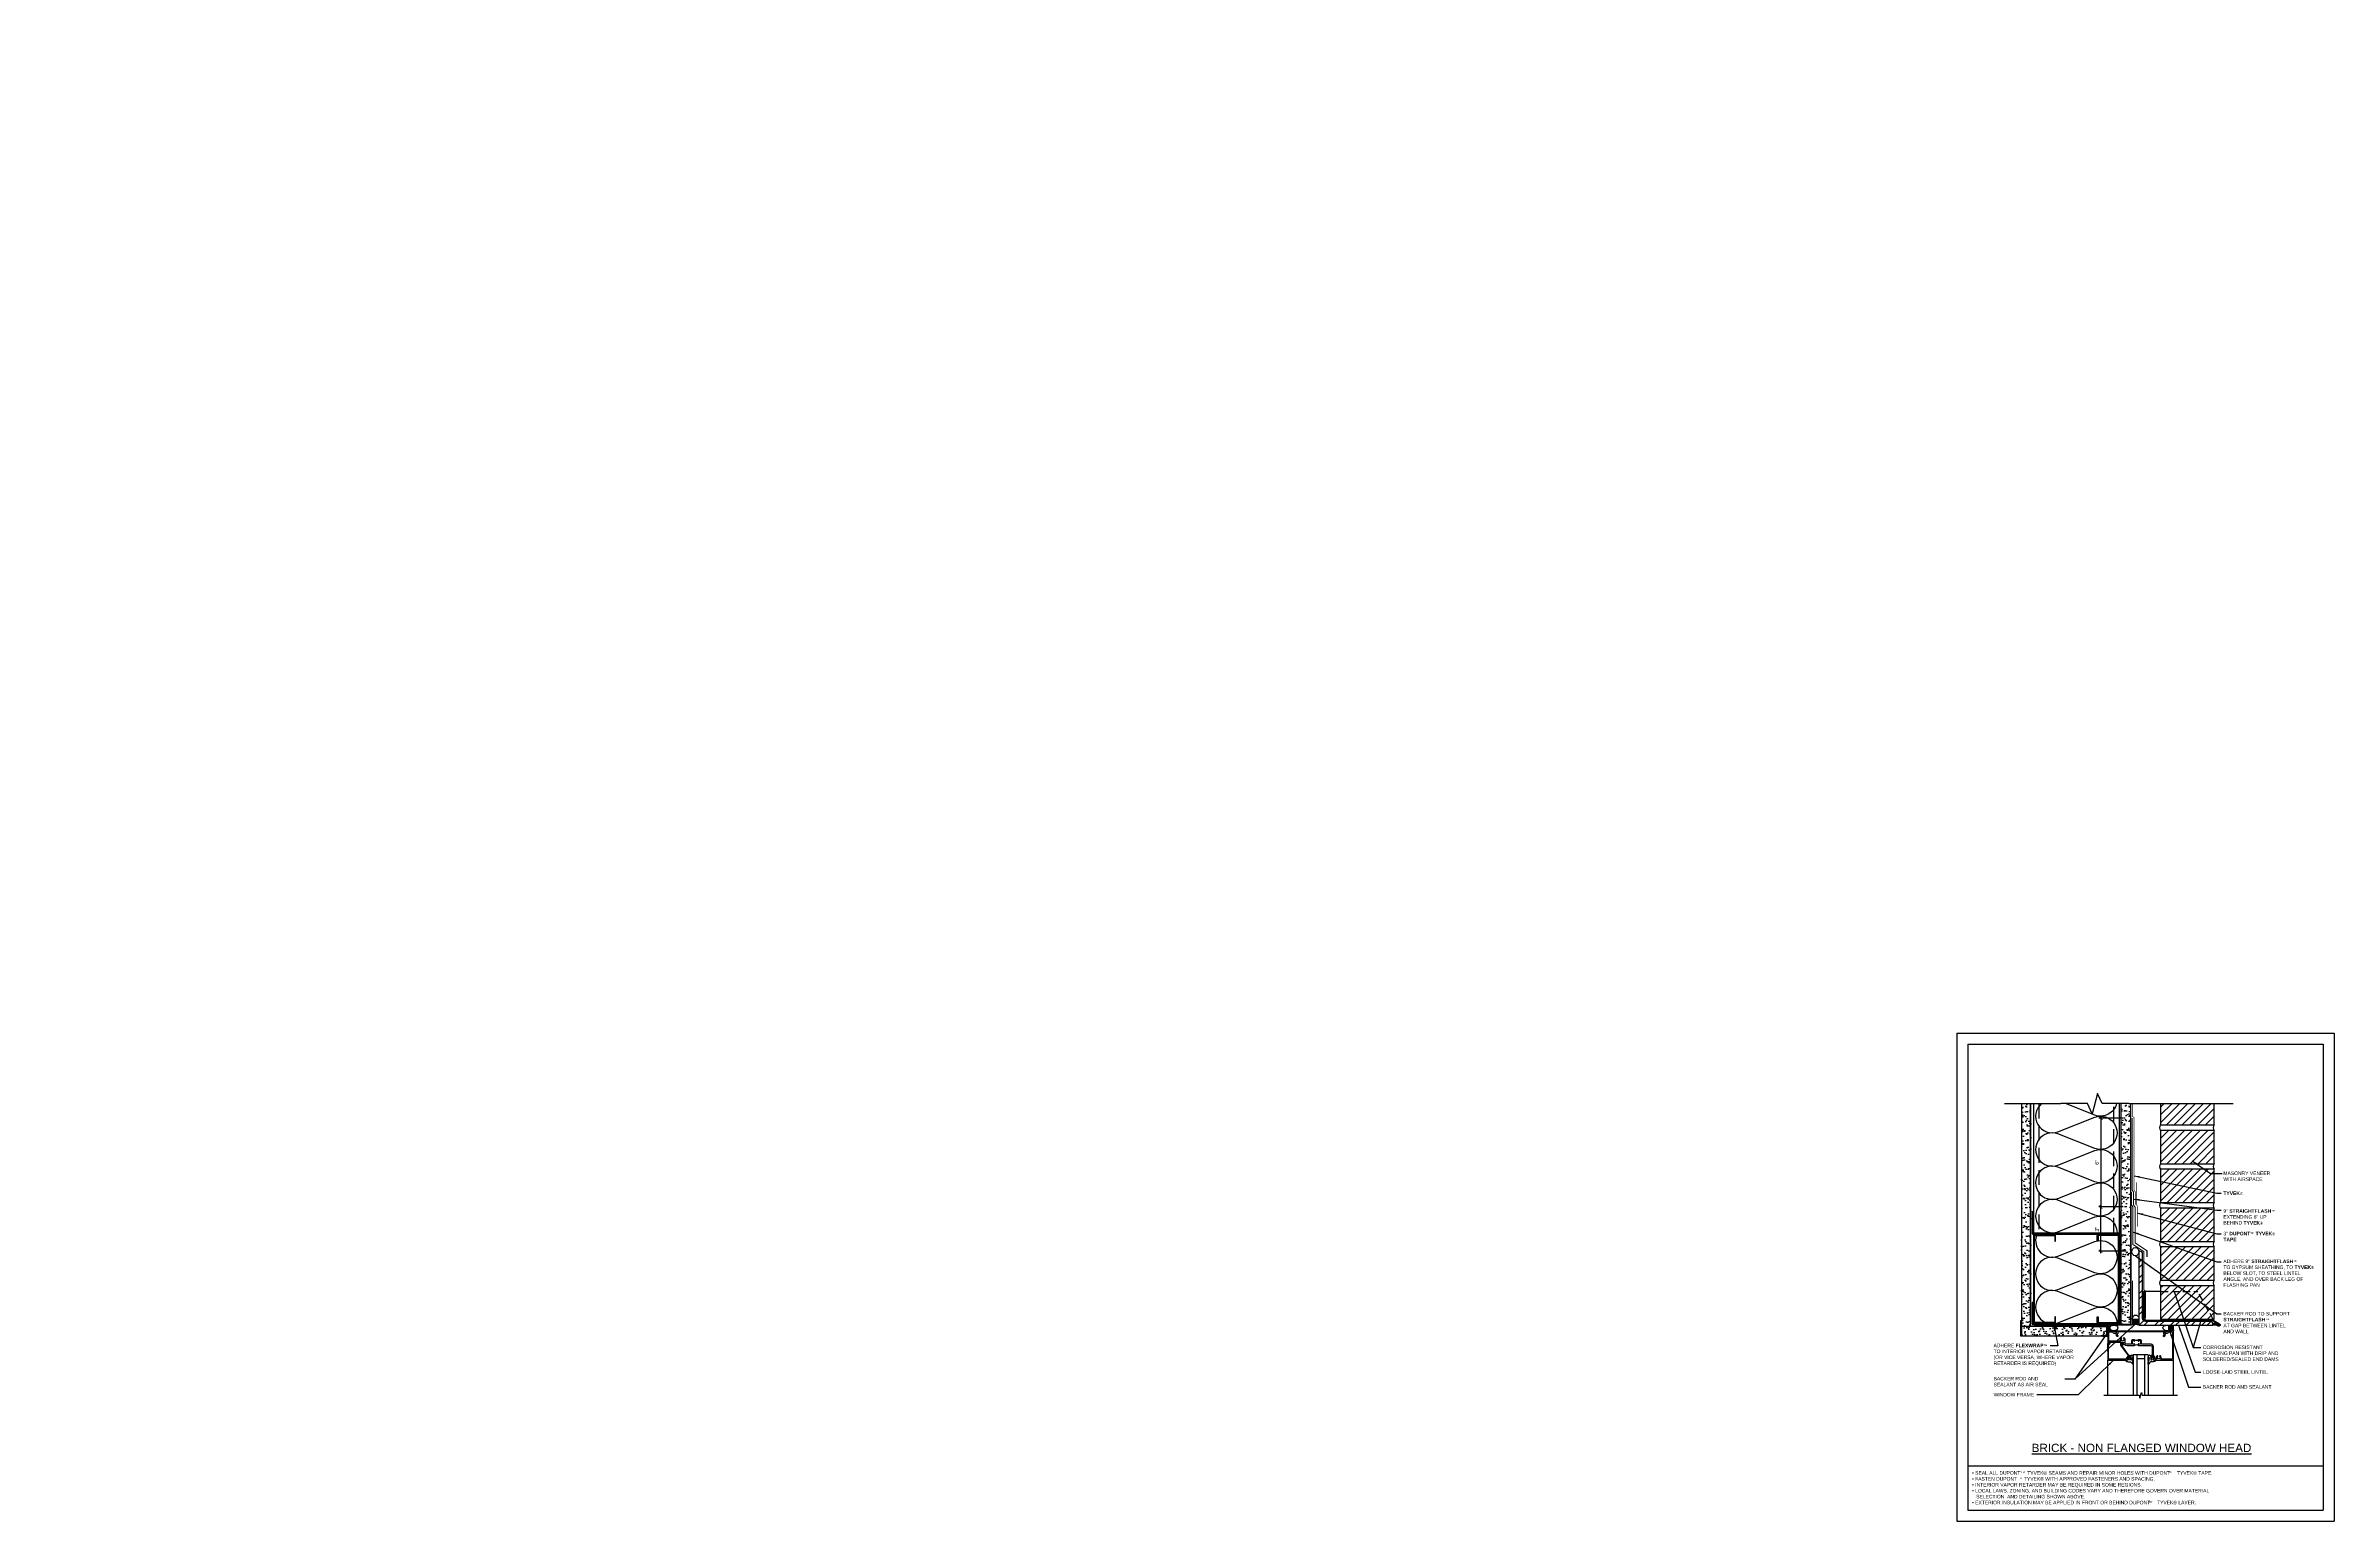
# Model space of a CAD drawing. Extents: x -129 to 26, y 0 to 100.
import ezdxf

# ---------------------------------------------------------------- set-up
doc = ezdxf.new("R2010")
doc.units = 0
doc.header["$LTSCALE"] = 2
doc.header["$MEASUREMENT"] = 0
doc.header["$PDMODE"] = 34
for name, pattern in [('DASHDOT', [1, 0.5, -0.25, 0, -0.25]), ('DASHED', [0.75, 0.5, -0.25]), ('HIDDEN', [0.375, 0.25, -0.125])]:
    doc.linetypes.add(name, pattern=pattern)
doc.layers.get('0').update_dxf_attribs({"linetype": 'CONTINUOUS'})
doc.layers.get('DEFPOINTS').update_dxf_attribs({"linetype": 'CONTINUOUS'})
for name, color, linetype in [('8X11-TTB$0$B', 7, 'CONTINUOUS'), ('A-ANNO-TXT0', 252, 'CONTINUOUS'), ('A-BACKER_ROD', 252, 'CONTINUOUS'), ('A-DENSGLASS', 7, 'CONTINUOUS'), ('A-FLEX_WRAP', 251, 'CONTINUOUS'), ('A-GLAZING', 252, 'CONTINUOUS'), ('A-GYP_BOARD', 252, 'CONTINUOUS'), ('A-METAL_STUD', 252, 'CONTINUOUS'), ('A-SEALANT', 252, 'CONTINUOUS'), ('A-STRAIGHT_WRAP', 251, 'CONTINUOUS'), ('A-VAPOR_RETARDER', 252, 'DASHDOT'), ('A-WINDOW_FRAME', 252, 'CONTINUOUS'), ('A-WINDOW_GASKET', 252, 'CONTINUOUS'), ('BRICK', 13, 'CONTINUOUS'), ('CLADDING', 252, 'CONTINUOUS'), ('FLASHING', 124, 'CONTINUOUS'), ('HATCH', 252, 'CONTINUOUS'), ('INSULATION', 40, 'CONTINUOUS'), ('STRUCTURE', 252, 'CONTINUOUS'), ('TEXT', 7, 'CONTINUOUS'), ('TYVEK', 160, 'DASHED'), ('TYVEK_TAPE', 130, 'CONTINUOUS')]:
    doc.layers.add(name, color=color, linetype=linetype)
doc.styles.add('DETAILS', font='sanss___.ttf', dxfattribs={"height": 1})
doc.styles.add('MS-STANDARD', font='ARIAL.TTF')
doc.dimstyles.new('ARCH_1_1-2_IN', dxfattribs={"dimscale": 0, "dimtxt": 0.09375, "dimasz": 0.09375, "dimexe": 0.0625, "dimexo": 0.0625, "dimgap": 0.0625, "dimtad": 1, "dimdec": 4, "dimlfac": 8, "dimzin": 3, "dimtxsty": 'STANDARD', "dimblk1": 'ARCHTICK', "dimblk2": 'ARCHTICK', "dimsah": 1, "dimcen": 0.0625, "dimdle": 0.0625, "dimclrd": 256, "dimclre": 256, "dimclrt": 256, "dimazin": 3, "dimtfac": 1, "dimtdec": 4, "dimtmove": 0, "dimatfit": 3, "dimtolj": 1, "dimtzin": 0})
doc.dimstyles.new('MS-ARCH_6_IN', dxfattribs={"dimtxt": 0.25, "dimasz": 0.25, "dimexe": 0.125, "dimexo": 0.125, "dimgap": 0.125, "dimtad": 1, "dimdec": 4, "dimzin": 3, "dimtxsty": 'MS-STANDARD', "dimblk1": 'ARCHTICK', "dimblk2": 'ARCHTICK', "dimsah": 1, "dimcen": 0.25, "dimdle": 0.125, "dimclrd": 256, "dimclre": 256, "dimclrt": 256, "dimazin": 3, "dimtfac": 1, "dimtdec": 4, "dimtmove": 0, "dimatfit": 3, "dimtolj": 1, "dimtzin": 0})

# ---------------------------------------------------------------- blocks, each defined once
blk = doc.blocks.new('_ARCHTICK')
at = {"color": 0, "linetype": 'BYBLOCK', "const_width": 0.15}
blk.add_lwpolyline([(-0.5, -0.5), (0.5, 0.5)], dxfattribs=at)
blk = doc.blocks.new('*D1')
at = {"layer": 'DEFPOINTS', "color": 0}
for p in [(9.72, 21.26, 0), (11.37, 21.26), (11.56, 18.26, 0)]:
    blk.add_point(p, dxfattribs=at)
at = {"layer": 'TEXT'}
for p, q in [((11.24, 21.26, 0), (9.6, 21.26, 0)), ((9.72, 18.13, 0), (9.72, 21.38, 0)), ((11.44, 18.26, 0), (9.6, 18.26, 0))]:
    blk.add_line(p, q, dxfattribs=at)
at = {"layer": 'TEXT', "xscale": 0.25, "yscale": 0.25, "zscale": 0.25}
for p, rotation in [((9.72, 21.26, 0), 90), ((9.72, 18.26, 0), 270)]:
    blk.add_blockref('_ARCHTICK', p, dxfattribs=dict(at, rotation=rotation))
at = {"layer": 'TEXT', "insert": (9.47, 19.74, 0), "char_height": 0.25, "attachment_point": 5, "rotation": 90, "style": 'MS-STANDARD'}
blk.add_mtext('\\A1;3"', dxfattribs=at)
blk = doc.blocks.new('*D2')
at = {"layer": 'DEFPOINTS', "color": 0}
for p in [(11.37, 27.26), (9.72, 21.26, 0), (11.37, 21.26, 0)]:
    blk.add_point(p, dxfattribs=at)
at = {"layer": 'TEXT'}
for p, q in [((11.24, 27.26, 0), (9.6, 27.26, 0)), ((9.72, 27.39, 0), (9.72, 21.13, 0)), ((11.24, 21.26, 0), (9.6, 21.26, 0))]:
    blk.add_line(p, q, dxfattribs=at)
at = {"layer": 'TEXT', "xscale": 0.25, "yscale": 0.25, "zscale": 0.25}
for p, rotation in [((9.72, 27.26, 0), 90), ((9.72, 21.26, 0), 270)]:
    blk.add_blockref('_ARCHTICK', p, dxfattribs=dict(at, rotation=rotation))
at = {"layer": 'TEXT', "insert": (9.47, 24.26, 0), "char_height": 0.25, "attachment_point": 5, "rotation": 90, "style": 'MS-STANDARD'}
blk.add_mtext('\\A1;6"', dxfattribs=at)

msp = doc.modelspace()

# ---------------------------------------------------------------- hatches: boundary and pattern name
at = {"layer": 'BRICK', "linetype": 'CONTINUOUS'}
h = msp.add_hatch(dxfattribs=at)
h.set_pattern_fill('ANSI31,_O', color=256, scale=3)
h.set_pattern_definition([(45, (41.3389, 5.71678), (-0.265165, 0.265165), [])])
h.paths.add_polyline_path([(17.39515, 26.79384), (17.39515, 28.23716), (13.77015, 28.23716), (13.77015, 26.79384)])
h.paths.add_polyline_path([(17.39515, 24.16884), (17.39515, 26.41884), (13.77015, 26.41884), (13.77015, 24.16884)])
h.paths.add_polyline_path([(17.39515, 21.54384), (17.39515, 23.79384), (13.77015, 23.79384), (13.77015, 21.54384)])
h.paths.add_polyline_path([(13.77015, 21.16884), (13.77015, 18.91884), (17.39515, 18.91884), (17.39515, 21.16884)])
h.paths.add_polyline_path([(13.77015, 18.54384), (13.77015, 16.29384), (17.39515, 16.29384), (17.39515, 18.54384)])
h.paths.add_polyline_path([(17.39515, 15.91884), (13.77015, 15.91884), (13.77015, 15.54384), (16.27858, 15.54384), (17.31358, 13.66884), (17.39515, 13.66884)])
h.paths.add_polyline_path([(16.27858, 15.54384), (13.77015, 15.54384), (13.77015, 13.66884), (17.31358, 13.66884)], flags=16)
at = {"layer": 'HATCH'}
h = msp.add_hatch(dxfattribs=at)
h.set_pattern_fill('AR-SAND,_O', color=256, scale=0.25)
h.set_pattern_definition([(217.5, (1786.51006, 576.1974), (0.01574834, -0.48170594), [0, -0.38, 0, -0.425, 0, -0.40625]), (187.5, (1786.51006, 576.1974), (-0.44244418, -0.70553652), [0, -0.205, 0, -0.3425, 0, -0.13125]), (147.5, (1786.81756, 576.1974), (-0.77853547, -0.00141476), [0, -0.125, 0, -0.45, 0, -0.5875]), (137.5, (1786.81756, 576.1974), (-0.75153165, -0.2194189), [0, -0.0625, 0, -0.295, 0, -0.3375])])
edge = h.paths.add_edge_path()
edge.add_line((4.36028, 28.23716), (4.36028, 13.19783))
edge.add_line((4.36028, 13.19783), (4.98528, 13.19783))
edge.add_line((4.98528, 13.19783), (4.98528, 28.23716))
h = msp.add_hatch(dxfattribs=at)
h.set_pattern_fill('AR-SAND,_O', color=256, scale=0.25)
h.set_pattern_definition([(322.5, (-1770.4145, 576.2599), (-0.01574834, -0.48170594), [0, -0.38, 0, -0.425, 0, -0.40625]), (352.5, (-1770.4145, 576.2599), (0.44244418, -0.70553652), [0, -0.205, 0, -0.3425, 0, -0.13125]), (32.5, (-1770.722, 576.2599), (0.77853547, -0.00141476), [0, -0.125, 0, -0.45, 0, -0.5875]), (42.5, (-1770.722, 576.2599), (0.75153165, -0.2194189), [0, -0.0625, 0, -0.295, 0, -0.3375])])
edge = h.paths.add_edge_path()
edge.add_line((11.73528, 28.23716), (11.73528, 13.29158))
edge.add_line((11.73528, 13.29158), (11.11028, 13.29158))
edge.add_line((11.11028, 13.29158), (11.11028, 28.23716))
h = msp.add_hatch(dxfattribs=at)
h.set_pattern_fill('ANSI32', color=256, scale=2, style=0)
h.set_pattern_definition([(45, (-1589.8461, -615.21025), (-0.5303301, 0.5303301), []), (45, (-1589.4925, -615.21025), (-0.5303301, 0.5303301), [])])
edge = h.paths.add_edge_path()
edge.add_line((12.55252, 13.6972), (12.55252, 18.0722))
edge.add_arc((12.36502, 18.0722), 0.1875, 0, 90)
edge.add_line((12.36502, 18.2597), (12.30252, 18.2597))
edge.add_line((12.30252, 18.2597), (12.30252, 13.2597))
edge.add_line((12.30252, 13.2597), (17.30252, 13.2597))
edge.add_line((17.30252, 13.2597), (17.30252, 13.3222))
edge.add_arc((17.11502, 13.3222), 0.1875, 0, 90)
edge.add_line((17.11502, 13.5097), (12.74002, 13.5097))
edge.add_arc((12.74002, 13.6972), 0.1875, 180, 270, ccw=False)
h = msp.add_hatch(dxfattribs=at)
h.set_pattern_fill('AR-SAND,_O', color=256, scale=0.25, angle=-90)
h.set_pattern_definition([(127.5, (567.3286, -1768.9832), (-0.48170594, -0.01574834), [0, -0.38, 0, -0.425, 0, -0.40625]), (97.5, (567.3286, -1768.9832), (-0.70553652, 0.44244418), [0, -0.205, 0, -0.3425, 0, -0.13125]), (57.5, (567.3286, -1769.2907), (-0.00141476, 0.77853547), [0, -0.125, 0, -0.45, 0, -0.5875]), (47.5, (567.3286, -1769.2907), (-0.2194189, 0.75153165), [0, -0.0625, 0, -0.295, 0, -0.3375])])
h.paths.add_polyline_path([(4.36028, 13.16658), (4.36028, 12.54158), (10.12392, 12.54158), (10.12392, 13.16658)])
h = msp.add_hatch(color=7, dxfattribs=at)
h.dxf.hatch_style = 1
edge = h.paths.add_edge_path()
edge.add_line((10.1909, 13.26033), (10.55788, 13.26033))
edge.add_ellipse((10.55788, 13.07283), major_axis=(-0.21735, 0), ratio=0.862659147, start_angle=-90, end_angle=90)
edge.add_line((10.55788, 12.88533), (10.19315, 12.88533))
edge.add_arc((9.71249, 13.06996), 0.5149, 338.9882394, 381.6991267)
h = msp.add_hatch(color=7, dxfattribs=at)
h.dxf.hatch_style = 1
edge = h.paths.add_edge_path()
edge.add_line((12.30252, 13.2597), (12.30252, 13.68934))
edge.add_ellipse((12.083, 13.68934), major_axis=(0, -0.25447), ratio=0.862659147, start_angle=270, end_angle=450, ccw=False)
edge.add_line((11.86348, 13.68934), (11.86348, 13.26234))
edge.add_arc((12.07963, 12.69959), 0.60283, 68.3008733, 111.0117606, ccw=False)
h = msp.add_hatch(color=7, dxfattribs=at)
h.dxf.hatch_style = 1
edge = h.paths.add_edge_path()
edge.add_line((14.64186, 13.26033), (14.27488, 13.26033))
edge.add_ellipse((14.27488, 13.07283), major_axis=(0.21735, 0), ratio=0.862659147, start_angle=270, end_angle=450, ccw=False)
edge.add_line((14.27488, 12.88533), (14.63961, 12.88533))
edge.add_arc((15.12027, 13.06996), 0.5149, 158.3008733, 201.0117606, ccw=False)
at = {"layer": 'TYVEK', "linetype": 'CONTINUOUS'}
h = msp.add_hatch(dxfattribs=at)
h.set_pattern_fill('ANSI31,_I', color=23, scale=2, angle=45, style=2)
h.set_pattern_definition([(90, (-24.3173, 46.78484), (-0.25, 6e-17), [])])
h.paths.add_polyline_path([(-50.74288, 95.52161), (-50.61719, 95.59418, 0.399352156), (-50.53871, 95.56194, 0.462873876), (-50.46409, 95.67195, 0.383159269), (-50.59419, 95.68849, -0.346928341), (-50.75416, 95.80127, -0.347709804), (-50.59917, 96.05098, -0.383359843), (-50.32623, 95.99392), (-50.44764, 95.92383, 0.306004277), (-50.57388, 95.94469, -0.000530727), (-50.57366, 95.94479, 0.499573965), (-50.62037, 95.84427, 0.316997107), (-50.55294, 95.81703, -0.384839922), (-50.32098, 95.73721, -0.351330313), (-50.45325, 95.47058, -0.082009319), (-50.51903, 95.4383, -0.432582502)], flags=16)
h.paths.add_polyline_path([(-50.75867, 96.3089), (-50.75867, 97.3089), (-51.08343, 97.1214), (-51.08343, 97.3714), (-50.10915, 97.9339), (-50.10915, 97.6839), (-50.43391, 97.4964), (-50.43391, 96.4964)], flags=16)
h.paths.add_polyline_path([(-50.30509, 95.87586), (-50.30509, 96.01176), (-50.20428, 96.06996), (-50.20428, 96.27341), (-50.06838, 96.35188), (-50.06838, 96.14843), (-49.96757, 96.20663), (-49.96757, 96.07072), (-50.06838, 96.01252), (-50.06838, 95.86415, 0.436156555), (-50.02977, 95.8407), (-49.96757, 95.87661), (-49.96757, 95.7562), (-50.04665, 95.71054, -0.634881162), (-50.20428, 95.81261), (-50.20428, 95.93406)], flags=16)
edge = h.paths.add_edge_path(flags=16)
edge.add_line((-51.08343, 97.7464), (-51.0982, 97.77394))
edge.add_spline(control_points=[(-51.0982, 97.77394), (-51.22091, 97.70816), (-51.34353, 97.64188), (-51.51292, 97.55459), (-51.56587, 97.52903), (-51.62468, 97.50803)], knot_values=[0.281051908, 0.281051908, 0.281051908, 0.281051908, 0.48640924, 0.48640924, 0.582123641, 0.582123641, 0.582123641, 0.582123641], degree=3, periodic=0)
edge.add_line((-51.62468, 97.50803), (-51.61418, 97.47861))
edge.add_spline(control_points=[(-51.61418, 97.47861), (-51.5401, 97.50505), (-51.37351, 97.59091), (-51.1936, 97.68734), (-51.08343, 97.7464)], knot_values=[0.562120166, 0.562120166, 0.562120166, 0.562120166, 0.795518423, 1.164247283, 1.164247283, 1.164247283, 1.164247283], degree=3, periodic=0)
h.paths.add_polyline_path([(-51.92718, 97.49074), (-51.92718, 97.92137), (-51.78564, 98.04148, -0.639009973), (-51.70843, 98.00574), (-51.70843, 97.55688, -0.382352586), (-51.75016, 97.51029)], flags=16)
edge = h.paths.add_edge_path(flags=16)
edge.add_spline(control_points=[(-50.05503, 98.77765), (-50.0421, 98.73014), (-50.01169, 98.61839), (-50.10646, 98.46242), (-50.24791, 98.30703), (-50.45336, 98.11616), (-50.75015, 97.93198), (-50.97296, 97.80791), (-51.08343, 97.7464)], knot_values=[0, 0, 0, 0, 0.142813456, 0.335946949, 0.503394197, 0.78337708, 1.1692374, 1.548687783, 1.548687783, 1.548687783, 1.548687783], degree=3, periodic=0)
edge.add_line((-51.08343, 97.7464), (-51.0982, 97.77394))
edge.add_spline(control_points=[(-51.0982, 97.77394), (-50.88399, 97.89322), (-50.66556, 98.00733), (-50.38636, 98.22017), (-50.30476, 98.29596), (-50.18303, 98.42424), (-50.13683, 98.47711), (-50.07361, 98.58339), (-50.05922, 98.62906), (-50.0684, 98.706), (-50.07541, 98.73334), (-50.08313, 98.76187)], knot_values=[0.000250558, 0.000250558, 0.000250558, 0.000250558, 0.368130131, 0.368130131, 0.53533395, 0.53533395, 0.640047333, 0.640047333, 0.727342547, 0.727342547, 0.770535562, 0.770535562, 0.770535562, 0.770535562], degree=3, periodic=0)
edge.add_spline(control_points=[(-50.08313, 98.76187), (-50.10253, 98.78228), (-50.12065, 98.80033), (-50.20236, 98.85043), (-50.30599, 98.84457), (-50.48594, 98.83054), (-50.57146, 98.81311), (-50.80369, 98.73394), (-50.93922, 98.65412), (-51.07563, 98.57293)], knot_values=[0, 0, 0, 0, 0.042021215, 0.042021215, 0.180111389, 0.180111389, 0.318201563, 0.318201563, 0.556047735, 0.556047735, 0.556047735, 0.556047735], degree=3, periodic=0)
edge.add_spline(control_points=[(-52.08059, 97.59258), (-52.08045, 97.67047), (-52.07875, 97.7418), (-52.02507, 97.86411), (-51.97582, 97.92027), (-51.83369, 98.05086), (-51.74033, 98.12274), (-51.56362, 98.25754), (-51.4747, 98.32053), (-51.28196, 98.44688), (-51.17878, 98.50991), (-51.07563, 98.57293)], knot_values=[0.001204581, 0.001204581, 0.001204581, 0.001204581, 0.114855655, 0.114855655, 0.229711311, 0.229711311, 0.398491328, 0.398491328, 0.567271344, 0.567271344, 0.747926306, 0.747926306, 0.747926306, 0.747926306], degree=3, periodic=0)
edge.add_spline(control_points=[(-51.07563, 98.57293), (-50.93922, 98.65412), (-50.80369, 98.73394), (-50.57146, 98.81311), (-50.48594, 98.83054), (-50.30599, 98.84457), (-50.20236, 98.85043), (-50.12065, 98.80033), (-50.10253, 98.78228), (-50.08313, 98.76187)], knot_values=[0, 0, 0, 0, 0.237846173, 0.237846173, 0.375936347, 0.375936347, 0.514026521, 0.514026521, 0.556047735, 0.556047735, 0.556047735, 0.556047735], degree=3, periodic=0)
edge.add_line((-50.08313, 98.76187), (-50.05503, 98.77765))
h.paths.add_polyline_path([(-51.89593, 97.52563), (-51.89593, 97.90691), (-51.76542, 98.01765, -0.639009973), (-51.73968, 98.00574), (-51.73968, 97.54289)], flags=0)
h.paths.add_polyline_path([(-49.92613, 95.92122), (-49.92613, 96.23315), (-49.80843, 96.3011), (-49.80843, 96.01562, 0.459825583), (-49.68926, 96.0652), (-49.68926, 96.3699), (-49.57156, 96.43786), (-49.57156, 95.98483), (-49.68926, 95.91688), (-49.68926, 95.97071, -0.695971047)], flags=16)
h.paths.add_polyline_path([(-50.0009, 96.35206), (-49.87873, 96.81693), (-50.21741, 97.47706), (-49.95515, 97.62847), (-49.76358, 97.25509), (-49.61364, 97.82564), (-49.35138, 97.97706), (-49.73864, 96.50347)], flags=16)
h.paths.add_polyline_path([(-51.30218, 97.69999), (-51.30218, 98.3957), (-51.15504, 98.48708, -0.588095559), (-51.08343, 98.44725), (-51.08343, 98.04159, -0.275800775), (-51.10807, 98.00033), (-51.27093, 97.91255), (-51.27093, 97.71683)], flags=16)
h.paths.add_polyline_path([(-49.52664, 96.2832, -0.257640394), (-49.3716, 96.57199, -0.43512746), (-49.09886, 96.54071), (-49.23803, 96.46037, 0.360235689), (-49.35902, 96.44633, 0.308439035), (-49.38962, 96.31426, 0.399352156), (-49.31114, 96.28203, 0.348023273), (-49.20981, 96.40038), (-49.07074, 96.48067, -0.291412942), (-49.22568, 96.19066, -0.082009319), (-49.29146, 96.15839, -0.51313964)], flags=16)
h.paths.add_polyline_path([(-51.27093, 97.94805), (-51.27093, 98.37832), (-51.13855, 98.46053, -0.588095559), (-51.11468, 98.44725), (-51.11468, 98.03227)], flags=0)
h.paths.add_polyline_path([(-51.02093, 97.93261), (-51.02093, 98.54136, -0.273399769), (-50.99667, 98.58242), (-50.87167, 98.65124, -0.570598683), (-50.80218, 98.61018), (-50.80218, 98.00295, -0.270912576), (-50.82607, 97.96209), (-50.95107, 97.89176, -0.573672365)], flags=16)
h.paths.add_polyline_path([(-50.98968, 97.93261), (-50.98968, 98.55059), (-50.85659, 98.62387, -0.570598683), (-50.83343, 98.61018), (-50.83343, 97.99381), (-50.9664, 97.91899, -0.573672365)], flags=0)
h.paths.add_polyline_path([(-50.73968, 98.01261), (-50.73968, 98.71831), (-50.70843, 98.72835), (-50.55218, 98.26582), (-50.55218, 98.77857), (-50.52093, 98.78862), (-50.52093, 98.15725), (-50.55218, 98.13659), (-50.70843, 98.62136), (-50.70843, 98.03327)], flags=16)
h.paths.add_polyline_path([(-48.77232, 96.71967, 0.360235689), (-48.89332, 96.70564, 0.308439035), (-48.92392, 96.57357, 0.399352156), (-48.84544, 96.54134, 0.348023273), (-48.7441, 96.65969), (-48.59113, 96.74801, -0.103645917), (-48.61342, 96.81142)], flags=16)
h.paths.add_polyline_path([(-50.36334, 98.29427), (-50.36334, 98.77211), (-50.45843, 98.76803), (-50.45843, 98.79931), (-50.23968, 98.80871), (-50.23968, 98.77743), (-50.33209, 98.77346), (-50.33209, 98.32353)], flags=16)
h.paths.add_polyline_path([(-49.02662, 97.3089), (-49.29726, 98.00831), (-49.035, 98.15972), (-48.86424, 97.71844), (-48.69349, 98.35689), (-48.43123, 98.50831), (-48.70186, 97.4964)], flags=16)
edge = h.paths.add_edge_path(flags=16)
edge.add_ellipse((-49.86857, 98.44486), major_axis=(0.10415, 0.09263), ratio=0.903173735, start_angle=0, end_angle=213.8665434, ccw=False)
edge.add_ellipse((-49.86857, 98.44486), major_axis=(0.10415, 0.09263), ratio=0.903173735, start_angle=213.8665434, end_angle=360, ccw=False)
edge = h.paths.add_edge_path(flags=16)
edge.add_spline(control_points=[(-49.90843, 98.51996), (-49.87611, 98.54188), (-49.82223, 98.57841), (-49.80943, 98.45925), (-49.86853, 98.43295), (-49.90843, 98.4152)], knot_values=[0, 0, 0, 0, 0.213103795, 0.355185351, 0.650391802, 0.650391802, 0.650391802, 0.650391802], degree=3, periodic=0)
edge.add_line((-49.90843, 98.4152), (-49.90843, 98.51996))
h.paths.add_polyline_path([(-48.47633, 96.84196, -0.02640883), (-48.4803, 96.85403, 0.051704442)], flags=16)
h.paths.add_polyline_path([(-48.09188, 96.84524), (-48.14093, 97.47081), (-48.00502, 97.54928), (-47.98596, 97.06333), (-47.91685, 97.60018), (-47.79915, 97.66813), (-47.73005, 97.21108), (-47.71099, 97.71903), (-47.57508, 97.7975), (-47.62412, 97.1153), (-47.79086, 97.01904), (-47.858, 97.32873), (-47.92514, 96.94151)], flags=16)
h.paths.add_polyline_path([(-49.94032, 99.05097, -0.345824845), (-49.75641, 99.3495, -0.546252201), (-49.5832, 99.2495, -0.35371602), (-49.75641, 98.9495, -0.556012053)], flags=16)
h.paths.add_polyline_path([(-49.80935, 99.13179, -0.345824845), (-49.76337, 99.20642, -0.546252201), (-49.72007, 99.18142, -0.35371602), (-49.76337, 99.10642, -0.556012053)], flags=0)
edge = h.paths.add_edge_path(flags=16)
edge.add_spline(control_points=[(-47.65948, 98.38001), (-47.66549, 98.30053), (-47.68172, 98.08586), (-47.94755, 97.85944), (-48.30397, 97.85049), (-48.37004, 98.00164), (-48.39164, 98.05105)], knot_values=[0, 0, 0, 0, 0.233175142, 0.629765759, 0.945062045, 1.098190714, 1.098190714, 1.098190714, 1.098190714], degree=3, periodic=0)
edge.add_spline(control_points=[(-48.39164, 98.05105), (-48.40681, 98.13662), (-48.43403, 98.29011), (-48.37445, 98.54427), (-48.17062, 98.70292), (-47.9485, 98.73836), (-47.69909, 98.72332), (-47.67334, 98.56105), (-47.65948, 98.47376)], knot_values=[0, 0, 0, 0, 0.259118721, 0.464775543, 0.751758337, 0.959659235, 1.159852938, 1.392956666, 1.392956666, 1.392956666, 1.392956666], degree=3, periodic=0)
edge.add_line((-47.65948, 98.47376), (-48.1771, 98.17491))
edge.add_arc((-48.0551, 98.20685), 0.12612, 194.6731327, 367.7023354)
edge.add_line((-47.93011, 98.22376), (-47.65948, 98.38001))
h.paths.add_polyline_path([(-47.54861, 97.1589), (-47.54861, 97.61193), (-47.4127, 97.69039), (-47.4127, 97.65958, -0.318824895), (-47.20633, 97.74813), (-47.24451, 97.60565, 0.403543757), (-47.4127, 97.49542), (-47.4127, 97.23737)], flags=16)
edge = h.paths.add_edge_path(flags=0)
edge.add_spline(control_points=[(-48.22211, 98.33642), (-48.23657, 98.35021), (-48.23657, 98.3705), (-48.23531, 98.43384), (-48.21247, 98.47587), (-48.15212, 98.53099), (-48.06783, 98.57155), (-47.96481, 98.58611), (-47.89314, 98.57688), (-47.89093, 98.52475)], knot_values=[0.169335135, 0.169335135, 0.169335135, 0.169335135, 0.236034061, 0.236034061, 0.350719428, 0.350719428, 0.465404795, 0.465404795, 0.543701225, 0.543701225, 0.543701225, 0.543701225], degree=3, periodic=0)
edge.add_line((-47.89093, 98.52475), (-48.22211, 98.33642))
h.paths.add_polyline_path([(-56.14259, 86.93233, -0.35371602), (-56.3158, 86.63233, -0.556012053), (-56.49971, 86.73379, -0.345824845), (-56.3158, 87.03233, -0.546252201)], flags=16)
h.paths.add_polyline_path([(-56.27946, 86.86425, -0.35371602), (-56.32276, 86.78925, -0.556012053), (-56.36874, 86.81461, -0.345824845), (-56.32276, 86.88925, -0.546252201)], flags=0)
h.paths.add_polyline_path([(-47.13963, 97.6618, -0.109229617), (-46.94127, 97.79269, 0.190541974), (-46.95121, 97.8432, 0.353186884), (-47.00398, 97.84492, 0.269000116), (-47.06084, 97.77991), (-47.17718, 97.71274, -0.110246808), (-47.13435, 97.84668, -0.238670126), (-46.95289, 97.93471, -0.433792155), (-46.82358, 97.79385), (-46.82358, 97.5775), (-46.94127, 97.50955), (-46.94127, 97.5392, -0.405813401), (-47.12194, 97.47309, -0.482487466)], flags=16)
h.paths.add_polyline_path([(-47.54846, 98.16231), (-47.54846, 99.41529), (-47.27783, 99.57154), (-47.27783, 98.7464), (-46.95307, 99.36173), (-46.68243, 99.51798), (-47.00719, 98.90265), (-46.68243, 98.66231), (-46.95307, 98.50606), (-47.27783, 98.7464), (-47.27783, 98.31856)], flags=16)
h.paths.add_polyline_path([(-47.06215, 97.60405, -0.303876556), (-47.04296, 97.64922, -0.108108646), (-46.94757, 97.70219, -0.000943578), (-46.94757, 97.61691, -0.271128129), (-47.01397, 97.56485, -0.438280447)], flags=0)
h.paths.add_polyline_path([(-46.78064, 97.43241), (-46.78064, 97.60229), (-46.78064, 97.7382), (-46.78064, 98.05531), (-46.66294, 98.12327), (-46.66294, 98.08743, -0.220021135), (-46.57833, 98.17212, -0.538426469), (-46.34331, 98.04131, -0.212748019), (-46.46101, 97.78683, -0.089238269), (-46.5699, 97.72065, -0.151052913), (-46.66294, 97.70904), (-46.66294, 97.50036)], flags=16)
h.paths.add_polyline_path([(-46.64296, 97.90491, -0.036637027), (-46.6429, 97.92367, 0.087796848)], flags=0)
h.paths.add_polyline_path([(-46.48342, 97.98247, 0.047006062), (-46.48369, 97.99264, -0.020255775)], flags=0)
edge = h.paths.add_edge_path(flags=16)
edge.add_ellipse((-46.26232, 97.61681), major_axis=(0.10415, 0.09263), ratio=0.903173735, start_angle=0, end_angle=213.8665434, ccw=False)
edge.add_ellipse((-46.26232, 97.61681), major_axis=(0.10415, 0.09263), ratio=0.903173735, start_angle=213.8665434, end_angle=360, ccw=False)
edge = h.paths.add_edge_path(flags=16)
edge.add_spline(control_points=[(-46.30218, 97.69191), (-46.26986, 97.71383), (-46.21599, 97.75037), (-46.20318, 97.6312), (-46.26228, 97.6049), (-46.30218, 97.58715)], knot_values=[0, 0, 0, 0, 0.085241518, 0.14207414, 0.260156721, 0.260156721, 0.260156721, 0.260156721], degree=3, periodic=0)
edge.add_line((-46.30218, 97.58715), (-46.30218, 97.69191))
edge = h.paths.add_edge_path(flags=16)
edge.add_ellipse((-46.48646, 99.62719), major_axis=(0.10415, 0.09263), ratio=0.903173735, start_angle=0, end_angle=213.8665434, ccw=False)
edge.add_ellipse((-46.48646, 99.62719), major_axis=(0.10415, 0.09263), ratio=0.903173735, start_angle=213.8665434, end_angle=360, ccw=False)
edge = h.paths.add_edge_path(flags=16)
edge.add_spline(control_points=[(-46.52632, 99.70229), (-46.494, 99.72421), (-46.44012, 99.76075), (-46.42732, 99.64158), (-46.48642, 99.61528), (-46.52632, 99.59753)], knot_values=[0, 0, 0, 0, 0.085241518, 0.14207414, 0.260156721, 0.260156721, 0.260156721, 0.260156721], degree=3, periodic=0)
edge.add_line((-46.52632, 99.59753), (-46.52632, 99.70229))
h = msp.add_hatch(dxfattribs=at)
h.set_pattern_fill('ANSI31,_I', color=23, scale=2, angle=45, style=2)
h.set_pattern_definition([(90, (-76.88625, 43.862), (-0.25, 6e-17), [])])
h.paths.add_polyline_path([(-103.31183, 92.59875), (-103.18613, 92.67132, 0.399352156), (-103.10765, 92.63909, 0.462873876), (-103.03303, 92.7491, 0.383159269), (-103.16313, 92.76564, -0.346928341), (-103.3231, 92.87842, -0.347709804), (-103.16811, 93.12813, -0.383359843), (-102.89517, 93.07107), (-103.01658, 93.00098, 0.306004277), (-103.14283, 93.02184, -0.000530727), (-103.14261, 93.02194, 0.499573965), (-103.18931, 92.92142, 0.316997107), (-103.12189, 92.89417, -0.384839922), (-102.88992, 92.81436, -0.351330313), (-103.02219, 92.54772, -0.082009319), (-103.08797, 92.51545, -0.432582502)], flags=16)
h.paths.add_polyline_path([(-103.32762, 93.38604), (-103.32762, 94.38604), (-103.65238, 94.19854), (-103.65238, 94.44854), (-102.6781, 95.01104), (-102.6781, 94.76104), (-103.00286, 94.57354), (-103.00286, 93.57354)], flags=16)
h.paths.add_polyline_path([(-102.87403, 92.953), (-102.87403, 93.08891), (-102.77323, 93.14711), (-102.77323, 93.35056), (-102.63732, 93.42903), (-102.63732, 93.22558), (-102.53652, 93.28378), (-102.53652, 93.14787), (-102.63732, 93.08967), (-102.63732, 92.9413, 0.436156555), (-102.59872, 92.91784), (-102.53652, 92.95375), (-102.53652, 92.83334), (-102.6156, 92.78769, -0.634881162), (-102.77323, 92.88975), (-102.77323, 93.0112)], flags=16)
edge = h.paths.add_edge_path(flags=16)
edge.add_line((-103.65238, 94.82354), (-103.66714, 94.85109))
edge.add_spline(control_points=[(-103.66714, 94.85109), (-103.78986, 94.78531), (-103.91247, 94.71903), (-104.08187, 94.63174), (-104.13481, 94.60617), (-104.19363, 94.58518)], knot_values=[0.281051908, 0.281051908, 0.281051908, 0.281051908, 0.48640924, 0.48640924, 0.582123641, 0.582123641, 0.582123641, 0.582123641], degree=3, periodic=0)
edge.add_line((-104.19363, 94.58518), (-104.18312, 94.55575))
edge.add_spline(control_points=[(-104.18312, 94.55575), (-104.10905, 94.5822), (-103.94246, 94.66805), (-103.76255, 94.76449), (-103.65238, 94.82354)], knot_values=[0.562120166, 0.562120166, 0.562120166, 0.562120166, 0.795518423, 1.164247283, 1.164247283, 1.164247283, 1.164247283], degree=3, periodic=0)
h.paths.add_polyline_path([(-104.49613, 94.56789), (-104.49613, 94.99852), (-104.35458, 95.11863, -0.639009973), (-104.27738, 95.08289), (-104.27738, 94.63403, -0.382352586), (-104.31911, 94.58744)], flags=16)
edge = h.paths.add_edge_path(flags=16)
edge.add_spline(control_points=[(-102.62397, 95.85479), (-102.61104, 95.80729), (-102.58064, 95.69554), (-102.6754, 95.53956), (-102.81685, 95.38418), (-103.02231, 95.19331), (-103.31909, 95.00913), (-103.5419, 94.88506), (-103.65238, 94.82354)], knot_values=[0, 0, 0, 0, 0.142813456, 0.335946949, 0.503394197, 0.78337708, 1.1692374, 1.548687783, 1.548687783, 1.548687783, 1.548687783], degree=3, periodic=0)
edge.add_line((-103.65238, 94.82354), (-103.66714, 94.85109))
edge.add_spline(control_points=[(-103.66714, 94.85109), (-103.45293, 94.97036), (-103.2345, 95.08447), (-102.9553, 95.29732), (-102.87371, 95.37311), (-102.75198, 95.50139), (-102.70577, 95.55426), (-102.64256, 95.66054), (-102.62816, 95.7062), (-102.63734, 95.78315), (-102.64435, 95.81049), (-102.65207, 95.83901)], knot_values=[0.000250558, 0.000250558, 0.000250558, 0.000250558, 0.368130131, 0.368130131, 0.53533395, 0.53533395, 0.640047333, 0.640047333, 0.727342547, 0.727342547, 0.770535562, 0.770535562, 0.770535562, 0.770535562], degree=3, periodic=0)
edge.add_spline(control_points=[(-102.65207, 95.83901), (-102.67147, 95.85943), (-102.68959, 95.87747), (-102.7713, 95.92758), (-102.87494, 95.92171), (-103.05488, 95.90769), (-103.1404, 95.89026), (-103.37263, 95.81108), (-103.50816, 95.73127), (-103.64457, 95.65007)], knot_values=[0, 0, 0, 0, 0.042021215, 0.042021215, 0.180111389, 0.180111389, 0.318201563, 0.318201563, 0.556047735, 0.556047735, 0.556047735, 0.556047735], degree=3, periodic=0)
edge.add_spline(control_points=[(-104.64953, 94.66973), (-104.6494, 94.74762), (-104.64769, 94.81895), (-104.59402, 94.94125), (-104.54477, 94.99742), (-104.40264, 95.12801), (-104.30927, 95.19989), (-104.13256, 95.33469), (-104.04365, 95.39768), (-103.85091, 95.52403), (-103.74773, 95.58706), (-103.64457, 95.65007)], knot_values=[0.001204581, 0.001204581, 0.001204581, 0.001204581, 0.114855655, 0.114855655, 0.229711311, 0.229711311, 0.398491328, 0.398491328, 0.567271344, 0.567271344, 0.747926306, 0.747926306, 0.747926306, 0.747926306], degree=3, periodic=0)
edge.add_spline(control_points=[(-103.64457, 95.65007), (-103.50816, 95.73127), (-103.37263, 95.81108), (-103.1404, 95.89026), (-103.05488, 95.90769), (-102.87494, 95.92171), (-102.7713, 95.92758), (-102.68959, 95.87747), (-102.67147, 95.85943), (-102.65207, 95.83901)], knot_values=[0, 0, 0, 0, 0.237846173, 0.237846173, 0.375936347, 0.375936347, 0.514026521, 0.514026521, 0.556047735, 0.556047735, 0.556047735, 0.556047735], degree=3, periodic=0)
edge.add_line((-102.65207, 95.83901), (-102.62397, 95.85479))
h.paths.add_polyline_path([(-104.46488, 94.60278), (-104.46488, 94.98405), (-104.33436, 95.0948, -0.639009973), (-104.30863, 95.08289), (-104.30863, 94.62003)], flags=0)
h.paths.add_polyline_path([(-102.49507, 92.99837), (-102.49507, 93.31029), (-102.37737, 93.37825), (-102.37737, 93.09276, 0.459825583), (-102.2582, 93.14235), (-102.2582, 93.44705), (-102.1405, 93.51501), (-102.1405, 93.06198), (-102.2582, 92.99403), (-102.2582, 93.04786, -0.695971047)], flags=16)
h.paths.add_polyline_path([(-102.56985, 93.42921), (-102.44768, 93.89408), (-102.78635, 94.55421), (-102.52409, 94.70562), (-102.33253, 94.33224), (-102.18259, 94.90279), (-101.92033, 95.05421), (-102.30759, 93.58062)], flags=16)
h.paths.add_polyline_path([(-103.87113, 94.77713), (-103.87113, 95.47285), (-103.72398, 95.56422, -0.588095559), (-103.65238, 95.5244), (-103.65238, 95.11874, -0.275800775), (-103.67701, 95.07748), (-103.83988, 94.98969), (-103.83988, 94.79398)], flags=16)
h.paths.add_polyline_path([(-102.09558, 93.36035, -0.257640394), (-101.94055, 93.64914, -0.43512746), (-101.66781, 93.61786), (-101.80697, 93.53751, 0.360235689), (-101.92797, 93.52347, 0.308439035), (-101.95857, 93.39141, 0.399352156), (-101.88009, 93.35918, 0.348023273), (-101.77875, 93.47753), (-101.63968, 93.55782, -0.291412942), (-101.79462, 93.26781, -0.082009319), (-101.86041, 93.23554, -0.51313964)], flags=16)
h.paths.add_polyline_path([(-103.83988, 95.02519), (-103.83988, 95.45547), (-103.70749, 95.53767, -0.588095559), (-103.68363, 95.5244), (-103.68363, 95.10941)], flags=0)
h.paths.add_polyline_path([(-103.58988, 95.00975), (-103.58988, 95.61851, -0.273399769), (-103.56561, 95.65957), (-103.44061, 95.72839, -0.570598683), (-103.37113, 95.68733), (-103.37113, 95.08009, -0.270912576), (-103.39501, 95.03924), (-103.52001, 94.9689, -0.573672365)], flags=16)
h.paths.add_polyline_path([(-103.55863, 95.00975), (-103.55863, 95.62774), (-103.42554, 95.70102, -0.570598683), (-103.40238, 95.68733), (-103.40238, 95.07096), (-103.53534, 94.99614, -0.573672365)], flags=0)
h.paths.add_polyline_path([(-103.30863, 95.08976), (-103.30863, 95.79546), (-103.27738, 95.8055), (-103.12113, 95.34297), (-103.12113, 95.85572), (-103.08988, 95.86576), (-103.08988, 95.2344), (-103.12113, 95.21374), (-103.27738, 95.6985), (-103.27738, 95.11042)], flags=16)
h.paths.add_polyline_path([(-101.34127, 93.79682, 0.360235689), (-101.46226, 93.78278, 0.308439035), (-101.49286, 93.65072, 0.399352156), (-101.41438, 93.61849, 0.348023273), (-101.31305, 93.73683), (-101.16007, 93.82515, -0.103645917), (-101.18236, 93.88857)], flags=16)
h.paths.add_polyline_path([(-102.93229, 95.37142), (-102.93229, 95.84926), (-103.02738, 95.84518), (-103.02738, 95.87645), (-102.80863, 95.88585), (-102.80863, 95.85457), (-102.90104, 95.8506), (-102.90104, 95.40068)], flags=16)
h.paths.add_polyline_path([(-101.59557, 94.38604), (-101.8662, 95.08546), (-101.60394, 95.23687), (-101.43319, 94.79558), (-101.26243, 95.43404), (-101.00017, 95.58546), (-101.27081, 94.57354)], flags=16)
edge = h.paths.add_edge_path(flags=16)
edge.add_ellipse((-102.43751, 95.52201), major_axis=(0.10415, 0.09263), ratio=0.903173735, start_angle=0, end_angle=213.8665434, ccw=False)
edge.add_ellipse((-102.43751, 95.52201), major_axis=(0.10415, 0.09263), ratio=0.903173735, start_angle=213.8665434, end_angle=360, ccw=False)
edge = h.paths.add_edge_path(flags=16)
edge.add_spline(control_points=[(-102.47737, 95.59711), (-102.44505, 95.61903), (-102.39118, 95.65556), (-102.37837, 95.5364), (-102.43747, 95.5101), (-102.47737, 95.49234)], knot_values=[0, 0, 0, 0, 0.213103795, 0.355185351, 0.650391802, 0.650391802, 0.650391802, 0.650391802], degree=3, periodic=0)
edge.add_line((-102.47737, 95.49234), (-102.47737, 95.59711))
h.paths.add_polyline_path([(-101.04528, 93.91911, -0.02640883), (-101.04925, 93.93118, 0.051704442)], flags=16)
h.paths.add_polyline_path([(-100.66083, 93.92239), (-100.70987, 94.54796), (-100.57396, 94.62642), (-100.5549, 94.14048), (-100.4858, 94.67733), (-100.3681, 94.74528), (-100.299, 94.28822), (-100.27993, 94.79618), (-100.14402, 94.87465), (-100.19307, 94.19245), (-100.35981, 94.09618), (-100.42695, 94.40588), (-100.49409, 94.01866)], flags=16)
h.paths.add_polyline_path([(-102.50926, 96.12811, -0.345824845), (-102.32535, 96.42665, -0.546252201), (-102.15215, 96.32665, -0.35371602), (-102.32535, 96.02665, -0.556012053)], flags=16)
h.paths.add_polyline_path([(-102.37829, 96.20894, -0.345824845), (-102.33231, 96.28357, -0.546252201), (-102.28901, 96.25857, -0.35371602), (-102.33231, 96.18357, -0.556012053)], flags=0)
edge = h.paths.add_edge_path(flags=16)
edge.add_spline(control_points=[(-100.22842, 95.45716), (-100.23443, 95.37767), (-100.25067, 95.163), (-100.51649, 94.93659), (-100.87292, 94.92763), (-100.93898, 95.07878), (-100.96058, 95.12819)], knot_values=[0, 0, 0, 0, 0.233175142, 0.629765759, 0.945062045, 1.098190714, 1.098190714, 1.098190714, 1.098190714], degree=3, periodic=0)
edge.add_spline(control_points=[(-100.96058, 95.12819), (-100.97575, 95.21377), (-101.00297, 95.36725), (-100.94339, 95.62142), (-100.73956, 95.78007), (-100.51744, 95.8155), (-100.26804, 95.80047), (-100.24228, 95.6382), (-100.22842, 95.55091)], knot_values=[0, 0, 0, 0, 0.259118721, 0.464775543, 0.751758337, 0.959659235, 1.159852938, 1.392956666, 1.392956666, 1.392956666, 1.392956666], degree=3, periodic=0)
edge.add_line((-100.22842, 95.55091), (-100.74605, 95.25205))
edge.add_arc((-100.62404, 95.284), 0.12612, 194.6731327, 367.7023354)
edge.add_line((-100.49906, 95.30091), (-100.22842, 95.45716))
h.paths.add_polyline_path([(-100.11755, 94.23605), (-100.11755, 94.68907), (-99.98164, 94.76754), (-99.98164, 94.73672, -0.318824895), (-99.77528, 94.82528), (-99.81345, 94.6828, 0.403543757), (-99.98164, 94.57256), (-99.98164, 94.31452)], flags=16)
edge = h.paths.add_edge_path(flags=0)
edge.add_spline(control_points=[(-100.79106, 95.41357), (-100.80551, 95.42735), (-100.80551, 95.44765), (-100.80425, 95.51099), (-100.78141, 95.55301), (-100.72106, 95.60813), (-100.63677, 95.64869), (-100.53375, 95.66325), (-100.46209, 95.65403), (-100.45987, 95.60189)], knot_values=[0.169335135, 0.169335135, 0.169335135, 0.169335135, 0.236034061, 0.236034061, 0.350719428, 0.350719428, 0.465404795, 0.465404795, 0.543701225, 0.543701225, 0.543701225, 0.543701225], degree=3, periodic=0)
edge.add_line((-100.45987, 95.60189), (-100.79106, 95.41357))
h.paths.add_polyline_path([(-108.71154, 84.00948, -0.35371602), (-108.88474, 83.70948, -0.556012053), (-109.06865, 83.81094, -0.345824845), (-108.88474, 84.10948, -0.546252201)], flags=16)
h.paths.add_polyline_path([(-108.84841, 83.9414, -0.35371602), (-108.89171, 83.8664, -0.556012053), (-108.93768, 83.89176, -0.345824845), (-108.89171, 83.9664, -0.546252201)], flags=0)
h.paths.add_polyline_path([(-99.70858, 94.73895, -0.109229617), (-99.51022, 94.86983, 0.190541974), (-99.52016, 94.92035, 0.353186884), (-99.57292, 94.92206, 0.269000116), (-99.62979, 94.85705), (-99.74612, 94.78989, -0.110246808), (-99.70329, 94.92382, -0.238670126), (-99.52183, 95.01186, -0.433792155), (-99.39252, 94.871), (-99.39252, 94.65465), (-99.51022, 94.58669), (-99.51022, 94.61635, -0.405813401), (-99.69089, 94.55024, -0.482487466)], flags=16)
h.paths.add_polyline_path([(-100.1174, 95.23946), (-100.1174, 96.49244), (-99.84677, 96.64869), (-99.84677, 95.82354), (-99.52201, 96.43888), (-99.25138, 96.59513), (-99.57614, 95.97979), (-99.25138, 95.73946), (-99.52201, 95.58321), (-99.84677, 95.82354), (-99.84677, 95.39571)], flags=16)
h.paths.add_polyline_path([(-99.63109, 94.6812, -0.303876556), (-99.6119, 94.72636, -0.108108646), (-99.51651, 94.77933, -0.000943578), (-99.51651, 94.69406, -0.271128129), (-99.58291, 94.642, -0.438280447)], flags=0)
h.paths.add_polyline_path([(-99.34958, 94.50955), (-99.34958, 94.67944), (-99.34958, 94.81534), (-99.34958, 95.13246), (-99.23188, 95.20042), (-99.23188, 95.16457, -0.220021135), (-99.14727, 95.24926, -0.538426469), (-98.91226, 95.11846, -0.212748019), (-99.02996, 94.86397, -0.089238269), (-99.13884, 94.7978, -0.151052913), (-99.23188, 94.78618), (-99.23188, 94.57751)], flags=16)
h.paths.add_polyline_path([(-99.2119, 94.98205, -0.036637027), (-99.21185, 95.00082, 0.087796848)], flags=0)
h.paths.add_polyline_path([(-99.05236, 95.05961, 0.047006062), (-99.05263, 95.06979, -0.020255775)], flags=0)
edge = h.paths.add_edge_path(flags=16)
edge.add_ellipse((-98.83126, 94.69396), major_axis=(0.10415, 0.09263), ratio=0.903173735, start_angle=0, end_angle=213.8665434, ccw=False)
edge.add_ellipse((-98.83126, 94.69396), major_axis=(0.10415, 0.09263), ratio=0.903173735, start_angle=213.8665434, end_angle=360, ccw=False)
edge = h.paths.add_edge_path(flags=16)
edge.add_spline(control_points=[(-98.87112, 94.76906), (-98.8388, 94.79098), (-98.78493, 94.82751), (-98.77212, 94.70835), (-98.83122, 94.68205), (-98.87112, 94.6643)], knot_values=[0, 0, 0, 0, 0.085241518, 0.14207414, 0.260156721, 0.260156721, 0.260156721, 0.260156721], degree=3, periodic=0)
edge.add_line((-98.87112, 94.6643), (-98.87112, 94.76906))
edge = h.paths.add_edge_path(flags=16)
edge.add_ellipse((-99.0554, 96.70434), major_axis=(0.10415, 0.09263), ratio=0.903173735, start_angle=0, end_angle=213.8665434, ccw=False)
edge.add_ellipse((-99.0554, 96.70434), major_axis=(0.10415, 0.09263), ratio=0.903173735, start_angle=213.8665434, end_angle=360, ccw=False)
edge = h.paths.add_edge_path(flags=16)
edge.add_spline(control_points=[(-99.09526, 96.77944), (-99.06294, 96.80136), (-99.00907, 96.8379), (-98.99626, 96.71873), (-99.05536, 96.69243), (-99.09526, 96.67468)], knot_values=[0, 0, 0, 0, 0.085241518, 0.14207414, 0.260156721, 0.260156721, 0.260156721, 0.260156721], degree=3, periodic=0)
edge.add_line((-99.09526, 96.67468), (-99.09526, 96.77944))
h = msp.add_hatch(dxfattribs=at)
h.set_pattern_fill('ANSI31,_I', color=23, scale=2, angle=45, style=2)
h.set_pattern_definition([(90, (9.43094, 44.21936), (-0.25, 6e-17), [])])
h.paths.add_polyline_path([(-16.99464, 92.95612), (-16.86894, 93.02869, 0.399352156), (-16.79046, 92.99646, 0.462873876), (-16.71584, 93.10646, 0.383159269), (-16.84594, 93.12301, -0.346928341), (-17.00591, 93.23579, -0.347709804), (-16.85092, 93.4855, -0.383359843), (-16.57798, 93.42844), (-16.69939, 93.35835, 0.306004277), (-16.82564, 93.37921, -0.000530727), (-16.82542, 93.37931, 0.499573965), (-16.87212, 93.27879, 0.316997107), (-16.8047, 93.25154, -0.384839922), (-16.57273, 93.17173, -0.351330313), (-16.705, 92.90509, -0.082009319), (-16.77079, 92.87282, -0.432582502)], flags=16)
h.paths.add_polyline_path([(-17.01043, 93.74341), (-17.01043, 94.74341), (-17.33519, 94.55591), (-17.33519, 94.80591), (-16.36091, 95.36841), (-16.36091, 95.11841), (-16.68567, 94.93091), (-16.68567, 93.93091)], flags=16)
h.paths.add_polyline_path([(-16.55684, 93.31037), (-16.55684, 93.44628), (-16.45604, 93.50448), (-16.45604, 93.70793), (-16.32013, 93.7864), (-16.32013, 93.58295), (-16.21933, 93.64115), (-16.21933, 93.50524), (-16.32013, 93.44704), (-16.32013, 93.29867, 0.436156555), (-16.28153, 93.27521), (-16.21933, 93.31112), (-16.21933, 93.19071), (-16.29841, 93.14505, -0.634881162), (-16.45604, 93.24712), (-16.45604, 93.36857)], flags=16)
edge = h.paths.add_edge_path(flags=16)
edge.add_line((-17.33519, 95.18091), (-17.34995, 95.20846))
edge.add_spline(control_points=[(-17.34995, 95.20846), (-17.47267, 95.14268), (-17.59528, 95.0764), (-17.76468, 94.98911), (-17.81763, 94.96354), (-17.87644, 94.94255)], knot_values=[0.281051908, 0.281051908, 0.281051908, 0.281051908, 0.48640924, 0.48640924, 0.582123641, 0.582123641, 0.582123641, 0.582123641], degree=3, periodic=0)
edge.add_line((-17.87644, 94.94255), (-17.86593, 94.91312))
edge.add_spline(control_points=[(-17.86593, 94.91312), (-17.79186, 94.93957), (-17.62527, 95.02542), (-17.44536, 95.12186), (-17.33519, 95.18091)], knot_values=[0.562120166, 0.562120166, 0.562120166, 0.562120166, 0.795518423, 1.164247283, 1.164247283, 1.164247283, 1.164247283], degree=3, periodic=0)
h.paths.add_polyline_path([(-18.17894, 94.92526), (-18.17894, 95.35589), (-18.03739, 95.476, -0.639009973), (-17.96019, 95.44026), (-17.96019, 94.9914, -0.382352586), (-18.00192, 94.94481)], flags=16)
edge = h.paths.add_edge_path(flags=16)
edge.add_spline(control_points=[(-16.30678, 96.21216), (-16.29386, 96.16466), (-16.26345, 96.05291), (-16.35821, 95.89693), (-16.49966, 95.74155), (-16.70512, 95.55068), (-17.00191, 95.3665), (-17.22472, 95.24243), (-17.33519, 95.18091)], knot_values=[0, 0, 0, 0, 0.142813456, 0.335946949, 0.503394197, 0.78337708, 1.1692374, 1.548687783, 1.548687783, 1.548687783, 1.548687783], degree=3, periodic=0)
edge.add_line((-17.33519, 95.18091), (-17.34995, 95.20846))
edge.add_spline(control_points=[(-17.34995, 95.20846), (-17.13574, 95.32773), (-16.91731, 95.44184), (-16.63811, 95.65469), (-16.55652, 95.73048), (-16.43479, 95.85876), (-16.38859, 95.91163), (-16.32537, 96.01791), (-16.31097, 96.06357), (-16.32015, 96.14052), (-16.32716, 96.16785), (-16.33488, 96.19638)], knot_values=[0.000250558, 0.000250558, 0.000250558, 0.000250558, 0.368130131, 0.368130131, 0.53533395, 0.53533395, 0.640047333, 0.640047333, 0.727342547, 0.727342547, 0.770535562, 0.770535562, 0.770535562, 0.770535562], degree=3, periodic=0)
edge.add_spline(control_points=[(-16.33488, 96.19638), (-16.35428, 96.21679), (-16.3724, 96.23484), (-16.45412, 96.28495), (-16.55775, 96.27908), (-16.7377, 96.26506), (-16.82322, 96.24763), (-17.05544, 96.16845), (-17.19097, 96.08864), (-17.32739, 96.00744)], knot_values=[0, 0, 0, 0, 0.042021215, 0.042021215, 0.180111389, 0.180111389, 0.318201563, 0.318201563, 0.556047735, 0.556047735, 0.556047735, 0.556047735], degree=3, periodic=0)
edge.add_spline(control_points=[(-18.33234, 95.0271), (-18.33221, 95.10499), (-18.3305, 95.17632), (-18.27683, 95.29862), (-18.22758, 95.35479), (-18.08545, 95.48538), (-17.99208, 95.55726), (-17.81537, 95.69206), (-17.72646, 95.75505), (-17.53372, 95.8814), (-17.43054, 95.94443), (-17.32739, 96.00744)], knot_values=[0.001204581, 0.001204581, 0.001204581, 0.001204581, 0.114855655, 0.114855655, 0.229711311, 0.229711311, 0.398491328, 0.398491328, 0.567271344, 0.567271344, 0.747926306, 0.747926306, 0.747926306, 0.747926306], degree=3, periodic=0)
edge.add_spline(control_points=[(-17.32739, 96.00744), (-17.19097, 96.08864), (-17.05544, 96.16845), (-16.82322, 96.24763), (-16.7377, 96.26506), (-16.55775, 96.27908), (-16.45412, 96.28495), (-16.3724, 96.23484), (-16.35428, 96.21679), (-16.33488, 96.19638)], knot_values=[0, 0, 0, 0, 0.237846173, 0.237846173, 0.375936347, 0.375936347, 0.514026521, 0.514026521, 0.556047735, 0.556047735, 0.556047735, 0.556047735], degree=3, periodic=0)
edge.add_line((-16.33488, 96.19638), (-16.30678, 96.21216))
h.paths.add_polyline_path([(-18.14769, 94.96015), (-18.14769, 95.34142), (-18.01717, 95.45217, -0.639009973), (-17.99144, 95.44026), (-17.99144, 94.9774)], flags=0)
h.paths.add_polyline_path([(-16.17788, 93.35574), (-16.17788, 93.66766), (-16.06018, 93.73562), (-16.06018, 93.45013, 0.459825583), (-15.94101, 93.49972), (-15.94101, 93.80442), (-15.82331, 93.87237), (-15.82331, 93.41935), (-15.94101, 93.3514), (-15.94101, 93.40523, -0.695971047)], flags=16)
h.paths.add_polyline_path([(-16.25266, 93.78658), (-16.13049, 94.25145), (-16.46916, 94.91158), (-16.2069, 95.06299), (-16.01534, 94.6896), (-15.8654, 95.26016), (-15.60314, 95.41158), (-15.9904, 93.93799)], flags=16)
h.paths.add_polyline_path([(-17.55394, 95.1345), (-17.55394, 95.83022), (-17.40679, 95.92159, -0.588095559), (-17.33519, 95.88177), (-17.33519, 95.47611, -0.275800775), (-17.35982, 95.43485), (-17.52269, 95.34706), (-17.52269, 95.15135)], flags=16)
h.paths.add_polyline_path([(-15.77839, 93.71772, -0.257640394), (-15.62336, 94.00651, -0.43512746), (-15.35062, 93.97523), (-15.48978, 93.89488, 0.360235689), (-15.61078, 93.88084, 0.308439035), (-15.64138, 93.74878, 0.399352156), (-15.5629, 93.71655, 0.348023273), (-15.46156, 93.83489), (-15.32249, 93.91519, -0.291412942), (-15.47743, 93.62518, -0.082009319), (-15.54322, 93.59291, -0.51313964)], flags=16)
h.paths.add_polyline_path([(-17.52269, 95.38256), (-17.52269, 95.81284), (-17.39031, 95.89504, -0.588095559), (-17.36644, 95.88177), (-17.36644, 95.46678)], flags=0)
h.paths.add_polyline_path([(-17.27269, 95.36712), (-17.27269, 95.97587, -0.273399769), (-17.24842, 96.01694), (-17.12342, 96.08576, -0.570598683), (-17.05394, 96.0447), (-17.05394, 95.43746, -0.270912576), (-17.07783, 95.39661), (-17.20283, 95.32627, -0.573672365)], flags=16)
h.paths.add_polyline_path([(-17.24144, 95.36712), (-17.24144, 95.98511), (-17.10835, 96.05838, -0.570598683), (-17.08519, 96.0447), (-17.08519, 95.42833), (-17.21815, 95.35351, -0.573672365)], flags=0)
h.paths.add_polyline_path([(-16.99144, 95.44713), (-16.99144, 96.15283), (-16.96019, 96.16287), (-16.80394, 95.70034), (-16.80394, 96.21309), (-16.77269, 96.22313), (-16.77269, 95.59177), (-16.80394, 95.57111), (-16.96019, 96.05587), (-16.96019, 95.46779)], flags=16)
h.paths.add_polyline_path([(-15.02408, 94.15419, 0.360235689), (-15.14507, 94.14015, 0.308439035), (-15.17567, 94.00809, 0.399352156), (-15.09719, 93.97586, 0.348023273), (-14.99586, 94.0942), (-14.84288, 94.18252, -0.103645917), (-14.86517, 94.24593)], flags=16)
h.paths.add_polyline_path([(-16.6151, 95.72879), (-16.6151, 96.20663), (-16.71019, 96.20254), (-16.71019, 96.23382), (-16.49144, 96.24322), (-16.49144, 96.21194), (-16.58385, 96.20797), (-16.58385, 95.75805)], flags=16)
h.paths.add_polyline_path([(-15.27838, 94.74341), (-15.54901, 95.44283), (-15.28675, 95.59424), (-15.116, 95.15295), (-14.94524, 95.79141), (-14.68299, 95.94283), (-14.95362, 94.93091)], flags=16)
edge = h.paths.add_edge_path(flags=16)
edge.add_ellipse((-16.12032, 95.87938), major_axis=(0.10415, 0.09263), ratio=0.903173735, start_angle=0, end_angle=213.8665434, ccw=False)
edge.add_ellipse((-16.12032, 95.87938), major_axis=(0.10415, 0.09263), ratio=0.903173735, start_angle=213.8665434, end_angle=360, ccw=False)
edge = h.paths.add_edge_path(flags=16)
edge.add_spline(control_points=[(-16.16018, 95.95448), (-16.12786, 95.9764), (-16.07399, 96.01293), (-16.06118, 95.89377), (-16.12028, 95.86747), (-16.16018, 95.84971)], knot_values=[0, 0, 0, 0, 0.213103795, 0.355185351, 0.650391802, 0.650391802, 0.650391802, 0.650391802], degree=3, periodic=0)
edge.add_line((-16.16018, 95.84971), (-16.16018, 95.95448))
h.paths.add_polyline_path([(-14.72809, 94.27648, -0.02640883), (-14.73206, 94.28855, 0.051704442)], flags=16)
h.paths.add_polyline_path([(-14.34364, 94.27976), (-14.39268, 94.90533), (-14.25677, 94.98379), (-14.23771, 94.49785), (-14.16861, 95.0347), (-14.05091, 95.10265), (-13.98181, 94.64559), (-13.96274, 95.15355), (-13.82684, 95.23202), (-13.87588, 94.54982), (-14.04262, 94.45355), (-14.10976, 94.76325), (-14.1769, 94.37603)], flags=16)
h.paths.add_polyline_path([(-16.19207, 96.48548, -0.345824845), (-16.00816, 96.78402, -0.546252201), (-15.83496, 96.68402, -0.35371602), (-16.00816, 96.38402, -0.556012053)], flags=16)
h.paths.add_polyline_path([(-16.0611, 96.5663, -0.345824845), (-16.01513, 96.64094, -0.546252201), (-15.97182, 96.61594, -0.35371602), (-16.01513, 96.54094, -0.556012053)], flags=0)
edge = h.paths.add_edge_path(flags=16)
edge.add_spline(control_points=[(-13.91123, 95.81452), (-13.91724, 95.73504), (-13.93348, 95.52037), (-14.1993, 95.29396), (-14.55573, 95.285), (-14.62179, 95.43615), (-14.64339, 95.48556)], knot_values=[0, 0, 0, 0, 0.233175142, 0.629765759, 0.945062045, 1.098190714, 1.098190714, 1.098190714, 1.098190714], degree=3, periodic=0)
edge.add_spline(control_points=[(-14.64339, 95.48556), (-14.65857, 95.57114), (-14.68579, 95.72462), (-14.6262, 95.97879), (-14.42237, 96.13744), (-14.20025, 96.17287), (-13.95085, 96.15784), (-13.92509, 95.99557), (-13.91123, 95.90827)], knot_values=[0, 0, 0, 0, 0.259118721, 0.464775543, 0.751758337, 0.959659235, 1.159852938, 1.392956666, 1.392956666, 1.392956666, 1.392956666], degree=3, periodic=0)
edge.add_line((-13.91123, 95.90827), (-14.42886, 95.60942))
edge.add_arc((-14.30685, 95.64137), 0.12612, 194.6731327, 367.7023354)
edge.add_line((-14.18187, 95.65827), (-13.91123, 95.81452))
h.paths.add_polyline_path([(-13.80036, 94.59342), (-13.80036, 95.04644), (-13.66445, 95.12491), (-13.66445, 95.09409, -0.318824895), (-13.45809, 95.18265), (-13.49626, 95.04017, 0.403543757), (-13.66445, 94.92993), (-13.66445, 94.67189)], flags=16)
edge = h.paths.add_edge_path(flags=0)
edge.add_spline(control_points=[(-14.47387, 95.77094), (-14.48832, 95.78472), (-14.48832, 95.80502), (-14.48706, 95.86836), (-14.46422, 95.91038), (-14.40387, 95.9655), (-14.31958, 96.00606), (-14.21656, 96.02062), (-14.1449, 96.0114), (-14.14268, 95.95926)], knot_values=[0.169335135, 0.169335135, 0.169335135, 0.169335135, 0.236034061, 0.236034061, 0.350719428, 0.350719428, 0.465404795, 0.465404795, 0.543701225, 0.543701225, 0.543701225, 0.543701225], degree=3, periodic=0)
edge.add_line((-14.14268, 95.95926), (-14.47387, 95.77094))
h.paths.add_polyline_path([(-22.39435, 84.36685, -0.35371602), (-22.56755, 84.06685, -0.556012053), (-22.75146, 84.16831, -0.345824845), (-22.56755, 84.46685, -0.546252201)], flags=16)
h.paths.add_polyline_path([(-22.53122, 84.29877, -0.35371602), (-22.57452, 84.22377, -0.556012053), (-22.6205, 84.24913, -0.345824845), (-22.57452, 84.32377, -0.546252201)], flags=0)
h.paths.add_polyline_path([(-13.39139, 95.09632, -0.109229617), (-13.19303, 95.2272, 0.190541974), (-13.20297, 95.27772, 0.353186884), (-13.25573, 95.27943, 0.269000116), (-13.3126, 95.21442), (-13.42893, 95.14726, -0.110246808), (-13.3861, 95.28119, -0.238670126), (-13.20464, 95.36923, -0.433792155), (-13.07533, 95.22837), (-13.07533, 95.01202), (-13.19303, 94.94406), (-13.19303, 94.97372, -0.405813401), (-13.3737, 94.90761, -0.482487466)], flags=16)
h.paths.add_polyline_path([(-13.80021, 95.59683), (-13.80021, 96.84981), (-13.52958, 97.00606), (-13.52958, 96.18091), (-13.20482, 96.79624), (-12.93419, 96.95249), (-13.25895, 96.33716), (-12.93419, 96.09683), (-13.20482, 95.94058), (-13.52958, 96.18091), (-13.52958, 95.75308)], flags=16)
h.paths.add_polyline_path([(-13.3139, 95.03857, -0.303876556), (-13.29471, 95.08373, -0.108108646), (-13.19932, 95.1367, -0.000943578), (-13.19932, 95.05143, -0.271128129), (-13.26572, 94.99937, -0.438280447)], flags=0)
h.paths.add_polyline_path([(-13.03239, 94.86692), (-13.03239, 95.03681), (-13.03239, 95.17271), (-13.03239, 95.48983), (-12.91469, 95.55778), (-12.91469, 95.52194, -0.220021135), (-12.83008, 95.60663, -0.538426469), (-12.59507, 95.47583, -0.212748019), (-12.71277, 95.22134, -0.089238269), (-12.82165, 95.15517, -0.151052913), (-12.91469, 95.14355), (-12.91469, 94.93488)], flags=16)
h.paths.add_polyline_path([(-12.89471, 95.33942, -0.036637027), (-12.89466, 95.35819, 0.087796848)], flags=0)
h.paths.add_polyline_path([(-12.73518, 95.41698, 0.047006062), (-12.73545, 95.42715, -0.020255775)], flags=0)
edge = h.paths.add_edge_path(flags=16)
edge.add_ellipse((-12.51407, 95.05133), major_axis=(0.10415, 0.09263), ratio=0.903173735, start_angle=0, end_angle=213.8665434, ccw=False)
edge.add_ellipse((-12.51407, 95.05133), major_axis=(0.10415, 0.09263), ratio=0.903173735, start_angle=213.8665434, end_angle=360, ccw=False)
edge = h.paths.add_edge_path(flags=16)
edge.add_spline(control_points=[(-12.55393, 95.12643), (-12.52161, 95.14835), (-12.46774, 95.18488), (-12.45493, 95.06572), (-12.51403, 95.03942), (-12.55393, 95.02166)], knot_values=[0, 0, 0, 0, 0.085241518, 0.14207414, 0.260156721, 0.260156721, 0.260156721, 0.260156721], degree=3, periodic=0)
edge.add_line((-12.55393, 95.02166), (-12.55393, 95.12643))
edge = h.paths.add_edge_path(flags=16)
edge.add_ellipse((-12.73821, 97.06171), major_axis=(0.10415, 0.09263), ratio=0.903173735, start_angle=0, end_angle=213.8665434, ccw=False)
edge.add_ellipse((-12.73821, 97.06171), major_axis=(0.10415, 0.09263), ratio=0.903173735, start_angle=213.8665434, end_angle=360, ccw=False)
edge = h.paths.add_edge_path(flags=16)
edge.add_spline(control_points=[(-12.77807, 97.13681), (-12.74575, 97.15873), (-12.69188, 97.19526), (-12.67907, 97.0761), (-12.73817, 97.0498), (-12.77807, 97.03205)], knot_values=[0, 0, 0, 0, 0.085241518, 0.14207414, 0.260156721, 0.260156721, 0.260156721, 0.260156721], degree=3, periodic=0)
edge.add_line((-12.77807, 97.03205), (-12.77807, 97.13681))
h = msp.add_hatch(dxfattribs=at)
h.set_pattern_fill('ANSI31,_I', color=23, scale=2, angle=45, style=2)
h.set_pattern_definition([(90, (2.04365, 42.66452), (-0.25, 6e-17), [])])
h.paths.add_polyline_path([(-24.38193, 91.40128), (-24.25623, 91.47385, 0.399352156), (-24.17775, 91.44162, 0.462873876), (-24.10313, 91.55163, 0.383159269), (-24.23323, 91.56817, -0.346928341), (-24.3932, 91.68095, -0.347709804), (-24.23821, 91.93066, -0.383359843), (-23.96527, 91.8736), (-24.08668, 91.80351, 0.306004277), (-24.21293, 91.82437, -0.000530727), (-24.21271, 91.82447, 0.499573965), (-24.25941, 91.72395, 0.316997107), (-24.19199, 91.6967, -0.384839922), (-23.96002, 91.61689, -0.351330313), (-24.09229, 91.35025, -0.082009319), (-24.15807, 91.31798, -0.432582502)], flags=16)
h.paths.add_polyline_path([(-24.39772, 92.18857), (-24.39772, 93.18857), (-24.72248, 93.00107), (-24.72248, 93.25107), (-23.7482, 93.81357), (-23.7482, 93.56357), (-24.07296, 93.37607), (-24.07296, 92.37607)], flags=16)
h.paths.add_polyline_path([(-23.94413, 91.75553), (-23.94413, 91.89144), (-23.84333, 91.94964), (-23.84333, 92.15309), (-23.70742, 92.23156), (-23.70742, 92.02811), (-23.60662, 92.08631), (-23.60662, 91.9504), (-23.70742, 91.8922), (-23.70742, 91.74383, 0.436156555), (-23.66882, 91.72037), (-23.60662, 91.75628), (-23.60662, 91.63587), (-23.6857, 91.59022, -0.634881162), (-23.84333, 91.69229), (-23.84333, 91.81373)], flags=16)
edge = h.paths.add_edge_path(flags=16)
edge.add_line((-24.72248, 93.62607), (-24.73724, 93.65362))
edge.add_spline(control_points=[(-24.73724, 93.65362), (-24.85996, 93.58784), (-24.98257, 93.52156), (-25.15197, 93.43427), (-25.20492, 93.4087), (-25.26373, 93.38771)], knot_values=[0.281051908, 0.281051908, 0.281051908, 0.281051908, 0.48640924, 0.48640924, 0.582123641, 0.582123641, 0.582123641, 0.582123641], degree=3, periodic=0)
edge.add_line((-25.26373, 93.38771), (-25.25322, 93.35828))
edge.add_spline(control_points=[(-25.25322, 93.35828), (-25.17915, 93.38473), (-25.01256, 93.47058), (-24.83265, 93.56702), (-24.72248, 93.62607)], knot_values=[0.562120166, 0.562120166, 0.562120166, 0.562120166, 0.795518423, 1.164247283, 1.164247283, 1.164247283, 1.164247283], degree=3, periodic=0)
h.paths.add_polyline_path([(-25.56623, 93.37042), (-25.56623, 93.80105), (-25.42468, 93.92116, -0.639009973), (-25.34748, 93.88542), (-25.34748, 93.43656, -0.382352586), (-25.38921, 93.38997)], flags=16)
edge = h.paths.add_edge_path(flags=16)
edge.add_spline(control_points=[(-23.69407, 94.65732), (-23.68114, 94.60982), (-23.65074, 94.49807), (-23.7455, 94.34209), (-23.88695, 94.18671), (-24.09241, 93.99584), (-24.38919, 93.81166), (-24.612, 93.68759), (-24.72248, 93.62607)], knot_values=[0, 0, 0, 0, 0.142813456, 0.335946949, 0.503394197, 0.78337708, 1.1692374, 1.548687783, 1.548687783, 1.548687783, 1.548687783], degree=3, periodic=0)
edge.add_line((-24.72248, 93.62607), (-24.73724, 93.65362))
edge.add_spline(control_points=[(-24.73724, 93.65362), (-24.52303, 93.77289), (-24.3046, 93.887), (-24.0254, 94.09985), (-23.94381, 94.17564), (-23.82208, 94.30392), (-23.77587, 94.35679), (-23.71266, 94.46307), (-23.69826, 94.50873), (-23.70744, 94.58568), (-23.71445, 94.61302), (-23.72217, 94.64154)], knot_values=[0.000250558, 0.000250558, 0.000250558, 0.000250558, 0.368130131, 0.368130131, 0.53533395, 0.53533395, 0.640047333, 0.640047333, 0.727342547, 0.727342547, 0.770535562, 0.770535562, 0.770535562, 0.770535562], degree=3, periodic=0)
edge.add_spline(control_points=[(-23.72217, 94.64154), (-23.74157, 94.66196), (-23.75969, 94.68), (-23.8414, 94.73011), (-23.94504, 94.72424), (-24.12499, 94.71022), (-24.2105, 94.69279), (-24.44273, 94.61361), (-24.57826, 94.5338), (-24.71468, 94.4526)], knot_values=[0, 0, 0, 0, 0.042021215, 0.042021215, 0.180111389, 0.180111389, 0.318201563, 0.318201563, 0.556047735, 0.556047735, 0.556047735, 0.556047735], degree=3, periodic=0)
edge.add_spline(control_points=[(-25.71963, 93.47226), (-25.7195, 93.55015), (-25.71779, 93.62148), (-25.66412, 93.74378), (-25.61487, 93.79995), (-25.47274, 93.93054), (-25.37937, 94.00242), (-25.20266, 94.13722), (-25.11375, 94.20021), (-24.92101, 94.32656), (-24.81783, 94.38959), (-24.71468, 94.4526)], knot_values=[0.001204581, 0.001204581, 0.001204581, 0.001204581, 0.114855655, 0.114855655, 0.229711311, 0.229711311, 0.398491328, 0.398491328, 0.567271344, 0.567271344, 0.747926306, 0.747926306, 0.747926306, 0.747926306], degree=3, periodic=0)
edge.add_spline(control_points=[(-24.71468, 94.4526), (-24.57826, 94.5338), (-24.44273, 94.61361), (-24.2105, 94.69279), (-24.12499, 94.71022), (-23.94504, 94.72424), (-23.8414, 94.73011), (-23.75969, 94.68), (-23.74157, 94.66196), (-23.72217, 94.64154)], knot_values=[0, 0, 0, 0, 0.237846173, 0.237846173, 0.375936347, 0.375936347, 0.514026521, 0.514026521, 0.556047735, 0.556047735, 0.556047735, 0.556047735], degree=3, periodic=0)
edge.add_line((-23.72217, 94.64154), (-23.69407, 94.65732))
h.paths.add_polyline_path([(-25.53498, 93.40531), (-25.53498, 93.78658), (-25.40446, 93.89733, -0.639009973), (-25.37873, 93.88542), (-25.37873, 93.42256)], flags=0)
h.paths.add_polyline_path([(-23.56517, 91.8009), (-23.56517, 92.11282), (-23.44747, 92.18078), (-23.44747, 91.8953, 0.459825583), (-23.3283, 91.94488), (-23.3283, 92.24958), (-23.2106, 92.31754), (-23.2106, 91.86451), (-23.3283, 91.79656), (-23.3283, 91.85039, -0.695971047)], flags=16)
h.paths.add_polyline_path([(-23.63995, 92.23174), (-23.51778, 92.69661), (-23.85645, 93.35674), (-23.59419, 93.50815), (-23.40263, 93.13477), (-23.25269, 93.70532), (-22.99043, 93.85674), (-23.37769, 92.38315)], flags=16)
h.paths.add_polyline_path([(-24.94123, 93.57966), (-24.94123, 94.27538), (-24.79408, 94.36675, -0.588095559), (-24.72248, 94.32693), (-24.72248, 93.92127, -0.275800775), (-24.74711, 93.88001), (-24.90998, 93.79222), (-24.90998, 93.59651)], flags=16)
h.paths.add_polyline_path([(-23.16568, 92.16288, -0.257640394), (-23.01065, 92.45167, -0.43512746), (-22.73791, 92.42039), (-22.87707, 92.34004, 0.360235689), (-22.99807, 92.32601, 0.308439035), (-23.02867, 92.19394, 0.399352156), (-22.95019, 92.16171, 0.348023273), (-22.84885, 92.28006), (-22.70978, 92.36035, -0.291412942), (-22.86472, 92.07034, -0.082009319), (-22.93051, 92.03807, -0.51313964)], flags=16)
h.paths.add_polyline_path([(-24.90998, 93.82773), (-24.90998, 94.258), (-24.77759, 94.3402, -0.588095559), (-24.75373, 94.32693), (-24.75373, 93.91194)], flags=0)
h.paths.add_polyline_path([(-24.65998, 93.81229), (-24.65998, 94.42104, -0.273399769), (-24.63571, 94.4621), (-24.51071, 94.53092, -0.570598683), (-24.44123, 94.48986), (-24.44123, 93.88262, -0.270912576), (-24.46511, 93.84177), (-24.59011, 93.77143, -0.573672365)], flags=16)
h.paths.add_polyline_path([(-24.62873, 93.81229), (-24.62873, 94.43027), (-24.49564, 94.50355, -0.570598683), (-24.47248, 94.48986), (-24.47248, 93.87349), (-24.60544, 93.79867, -0.573672365)], flags=0)
h.paths.add_polyline_path([(-24.37873, 93.89229), (-24.37873, 94.59799), (-24.34748, 94.60803), (-24.19123, 94.1455), (-24.19123, 94.65825), (-24.15998, 94.66829), (-24.15998, 94.03693), (-24.19123, 94.01627), (-24.34748, 94.50103), (-24.34748, 93.91295)], flags=16)
h.paths.add_polyline_path([(-22.41137, 92.59935, 0.360235689), (-22.53236, 92.58531, 0.308439035), (-22.56296, 92.45325, 0.399352156), (-22.48448, 92.42102, 0.348023273), (-22.38315, 92.53936), (-22.23017, 92.62768, -0.103645917), (-22.25246, 92.6911)], flags=16)
h.paths.add_polyline_path([(-24.00239, 94.17395), (-24.00239, 94.65179), (-24.09748, 94.64771), (-24.09748, 94.67899), (-23.87873, 94.68838), (-23.87873, 94.6571), (-23.97114, 94.65313), (-23.97114, 94.20321)], flags=16)
h.paths.add_polyline_path([(-22.66567, 93.18857), (-22.9363, 93.88799), (-22.67404, 94.0394), (-22.50329, 93.59811), (-22.33253, 94.23657), (-22.07027, 94.38799), (-22.34091, 93.37607)], flags=16)
edge = h.paths.add_edge_path(flags=16)
edge.add_ellipse((-23.50761, 94.32454), major_axis=(0.10415, 0.09263), ratio=0.903173735, start_angle=0, end_angle=213.8665434, ccw=False)
edge.add_ellipse((-23.50761, 94.32454), major_axis=(0.10415, 0.09263), ratio=0.903173735, start_angle=213.8665434, end_angle=360, ccw=False)
edge = h.paths.add_edge_path(flags=16)
edge.add_spline(control_points=[(-23.54747, 94.39964), (-23.51515, 94.42156), (-23.46128, 94.45809), (-23.44847, 94.33893), (-23.50757, 94.31263), (-23.54747, 94.29487)], knot_values=[0, 0, 0, 0, 0.213103795, 0.355185351, 0.650391802, 0.650391802, 0.650391802, 0.650391802], degree=3, periodic=0)
edge.add_line((-23.54747, 94.29487), (-23.54747, 94.39964))
h.paths.add_polyline_path([(-22.11538, 92.72164, -0.02640883), (-22.11935, 92.73371, 0.051704442)], flags=16)
h.paths.add_polyline_path([(-21.73093, 92.72492), (-21.77997, 93.35049), (-21.64406, 93.42895), (-21.625, 92.94301), (-21.5559, 93.47986), (-21.4382, 93.54781), (-21.3691, 93.09076), (-21.35003, 93.59871), (-21.21412, 93.67718), (-21.26317, 92.99498), (-21.42991, 92.89871), (-21.49705, 93.20841), (-21.56419, 92.82119)], flags=16)
h.paths.add_polyline_path([(-23.57936, 94.93064, -0.345824845), (-23.39545, 95.22918, -0.546252201), (-23.22225, 95.12918, -0.35371602), (-23.39545, 94.82918, -0.556012053)], flags=16)
h.paths.add_polyline_path([(-23.44839, 95.01147, -0.345824845), (-23.40241, 95.0861, -0.546252201), (-23.35911, 95.0611, -0.35371602), (-23.40241, 94.9861, -0.556012053)], flags=0)
edge = h.paths.add_edge_path(flags=16)
edge.add_spline(control_points=[(-21.29852, 94.25969), (-21.30453, 94.1802), (-21.32077, 93.96553), (-21.58659, 93.73912), (-21.94302, 93.73017), (-22.00908, 93.88131), (-22.03068, 93.93073)], knot_values=[0, 0, 0, 0, 0.233175142, 0.629765759, 0.945062045, 1.098190714, 1.098190714, 1.098190714, 1.098190714], degree=3, periodic=0)
edge.add_spline(control_points=[(-22.03068, 93.93073), (-22.04585, 94.0163), (-22.07307, 94.16979), (-22.01349, 94.42395), (-21.80966, 94.5826), (-21.58754, 94.61804), (-21.33814, 94.603), (-21.31238, 94.44073), (-21.29852, 94.35344)], knot_values=[0, 0, 0, 0, 0.259118721, 0.464775543, 0.751758337, 0.959659235, 1.159852938, 1.392956666, 1.392956666, 1.392956666, 1.392956666], degree=3, periodic=0)
edge.add_line((-21.29852, 94.35344), (-21.81615, 94.05458))
edge.add_arc((-21.69414, 94.08653), 0.12612, 194.6731327, 367.7023354)
edge.add_line((-21.56916, 94.10344), (-21.29852, 94.25969))
h.paths.add_polyline_path([(-21.18765, 93.03858), (-21.18765, 93.4916), (-21.05174, 93.57007), (-21.05174, 93.53925, -0.318824895), (-20.84538, 93.62781), (-20.88355, 93.48533, 0.403543757), (-21.05174, 93.37509), (-21.05174, 93.11705)], flags=16)
edge = h.paths.add_edge_path(flags=0)
edge.add_spline(control_points=[(-21.86116, 94.2161), (-21.87561, 94.22988), (-21.87561, 94.25018), (-21.87435, 94.31352), (-21.85151, 94.35554), (-21.79116, 94.41066), (-21.70687, 94.45123), (-21.60385, 94.46578), (-21.53219, 94.45656), (-21.52997, 94.40442)], knot_values=[0.169335135, 0.169335135, 0.169335135, 0.169335135, 0.236034061, 0.236034061, 0.350719428, 0.350719428, 0.465404795, 0.465404795, 0.543701225, 0.543701225, 0.543701225, 0.543701225], degree=3, periodic=0)
edge.add_line((-21.52997, 94.40442), (-21.86116, 94.2161))
h.paths.add_polyline_path([(-29.78164, 82.81201, -0.35371602), (-29.95484, 82.51201, -0.556012053), (-30.13875, 82.61347, -0.345824845), (-29.95484, 82.91201, -0.546252201)], flags=16)
h.paths.add_polyline_path([(-29.91851, 82.74393, -0.35371602), (-29.96181, 82.66893, -0.556012053), (-30.00778, 82.69429, -0.345824845), (-29.96181, 82.76893, -0.546252201)], flags=0)
h.paths.add_polyline_path([(-20.77868, 93.54148, -0.109229617), (-20.58032, 93.67236, 0.190541974), (-20.59026, 93.72288, 0.353186884), (-20.64302, 93.72459, 0.269000116), (-20.69989, 93.65958), (-20.81622, 93.59242, -0.110246808), (-20.77339, 93.72635, -0.238670126), (-20.59193, 93.81439, -0.433792155), (-20.46262, 93.67353), (-20.46262, 93.45718), (-20.58032, 93.38922), (-20.58032, 93.41888, -0.405813401), (-20.76099, 93.35277, -0.482487466)], flags=16)
h.paths.add_polyline_path([(-21.1875, 94.04199), (-21.1875, 95.29497), (-20.91687, 95.45122), (-20.91687, 94.62607), (-20.59211, 95.24141), (-20.32148, 95.39766), (-20.64624, 94.78232), (-20.32148, 94.54199), (-20.59211, 94.38574), (-20.91687, 94.62607), (-20.91687, 94.19824)], flags=16)
h.paths.add_polyline_path([(-20.70119, 93.48373, -0.303876556), (-20.682, 93.52889, -0.108108646), (-20.58661, 93.58186, -0.000943578), (-20.58661, 93.49659, -0.271128129), (-20.65301, 93.44453, -0.438280447)], flags=0)
h.paths.add_polyline_path([(-20.41968, 93.31208), (-20.41968, 93.48197), (-20.41968, 93.61788), (-20.41968, 93.93499), (-20.30198, 94.00295), (-20.30198, 93.9671, -0.220021135), (-20.21737, 94.05179, -0.538426469), (-19.98236, 93.92099, -0.212748019), (-20.10006, 93.6665, -0.089238269), (-20.20894, 93.60033, -0.151052913), (-20.30198, 93.58871), (-20.30198, 93.38004)], flags=16)
h.paths.add_polyline_path([(-20.282, 93.78458, -0.036637027), (-20.28195, 93.80335, 0.087796848)], flags=0)
h.paths.add_polyline_path([(-20.12246, 93.86214, 0.047006062), (-20.12273, 93.87232, -0.020255775)], flags=0)
edge = h.paths.add_edge_path(flags=16)
edge.add_ellipse((-19.90136, 93.49649), major_axis=(0.10415, 0.09263), ratio=0.903173735, start_angle=0, end_angle=213.8665434, ccw=False)
edge.add_ellipse((-19.90136, 93.49649), major_axis=(0.10415, 0.09263), ratio=0.903173735, start_angle=213.8665434, end_angle=360, ccw=False)
edge = h.paths.add_edge_path(flags=16)
edge.add_spline(control_points=[(-19.94122, 93.57159), (-19.9089, 93.59351), (-19.85503, 93.63005), (-19.84222, 93.51088), (-19.90132, 93.48458), (-19.94122, 93.46683)], knot_values=[0, 0, 0, 0, 0.085241518, 0.14207414, 0.260156721, 0.260156721, 0.260156721, 0.260156721], degree=3, periodic=0)
edge.add_line((-19.94122, 93.46683), (-19.94122, 93.57159))
edge = h.paths.add_edge_path(flags=16)
edge.add_ellipse((-20.1255, 95.50687), major_axis=(0.10415, 0.09263), ratio=0.903173735, start_angle=0, end_angle=213.8665434, ccw=False)
edge.add_ellipse((-20.1255, 95.50687), major_axis=(0.10415, 0.09263), ratio=0.903173735, start_angle=213.8665434, end_angle=360, ccw=False)
edge = h.paths.add_edge_path(flags=16)
edge.add_spline(control_points=[(-20.16536, 95.58197), (-20.13304, 95.60389), (-20.07917, 95.64043), (-20.06636, 95.52126), (-20.12546, 95.49496), (-20.16536, 95.47721)], knot_values=[0, 0, 0, 0, 0.085241518, 0.14207414, 0.260156721, 0.260156721, 0.260156721, 0.260156721], degree=3, periodic=0)
edge.add_line((-20.16536, 95.47721), (-20.16536, 95.58197))
h = msp.add_hatch(dxfattribs=at)
h.set_pattern_fill('ANSI31,_I', color=23, scale=2, angle=45, style=2)
h.set_pattern_definition([(90, (6.47603, 42.12033), (-0.25, 6e-17), [])])
h.paths.add_polyline_path([(-19.94955, 90.85709), (-19.82386, 90.92966, 0.399352156), (-19.74538, 90.89743, 0.462873876), (-19.67076, 91.00743, 0.383159269), (-19.80086, 91.02398, -0.346928341), (-19.96083, 91.13676, -0.347709804), (-19.80584, 91.38647, -0.383359843), (-19.5329, 91.32941), (-19.65431, 91.25931, 0.306004277), (-19.78055, 91.28017, -0.000530727), (-19.78033, 91.28027, 0.499573965), (-19.82704, 91.17975, 0.316997107), (-19.75961, 91.15251, -0.384839922), (-19.52765, 91.0727, -0.351330313), (-19.65992, 90.80606, -0.082009319), (-19.7257, 90.77379, -0.432582502)], flags=16)
h.paths.add_polyline_path([(-19.96534, 91.64438), (-19.96534, 92.64438), (-20.2901, 92.45688), (-20.2901, 92.70688), (-19.31582, 93.26938), (-19.31582, 93.01938), (-19.64058, 92.83188), (-19.64058, 91.83188)], flags=16)
h.paths.add_polyline_path([(-19.51176, 91.21134), (-19.51176, 91.34725), (-19.41095, 91.40545), (-19.41095, 91.6089), (-19.27505, 91.68736), (-19.27505, 91.48391), (-19.17424, 91.54211), (-19.17424, 91.40621), (-19.27505, 91.34801), (-19.27505, 91.19963, 0.436156555), (-19.23644, 91.17618), (-19.17424, 91.21209), (-19.17424, 91.09168), (-19.25332, 91.04602, -0.634881162), (-19.41095, 91.14809), (-19.41095, 91.26954)], flags=16)
edge = h.paths.add_edge_path(flags=16)
edge.add_line((-20.2901, 93.08188), (-20.30487, 93.10943))
edge.add_spline(control_points=[(-20.30487, 93.10943), (-20.42758, 93.04364), (-20.5502, 92.97737), (-20.71959, 92.89008), (-20.77254, 92.86451), (-20.83135, 92.84352)], knot_values=[0.281051908, 0.281051908, 0.281051908, 0.281051908, 0.48640924, 0.48640924, 0.582123641, 0.582123641, 0.582123641, 0.582123641], degree=3, periodic=0)
edge.add_line((-20.83135, 92.84352), (-20.82085, 92.81409))
edge.add_spline(control_points=[(-20.82085, 92.81409), (-20.74677, 92.84053), (-20.58018, 92.92639), (-20.40027, 93.02283), (-20.2901, 93.08188)], knot_values=[0.562120166, 0.562120166, 0.562120166, 0.562120166, 0.795518423, 1.164247283, 1.164247283, 1.164247283, 1.164247283], degree=3, periodic=0)
h.paths.add_polyline_path([(-21.13385, 92.82622), (-21.13385, 93.25686), (-20.99231, 93.37697, -0.639009973), (-20.9151, 93.34123), (-20.9151, 92.89237, -0.382352586), (-20.95683, 92.84577)], flags=16)
edge = h.paths.add_edge_path(flags=16)
edge.add_spline(control_points=[(-19.2617, 94.11313), (-19.24877, 94.06563), (-19.21836, 93.95388), (-19.31313, 93.7979), (-19.45458, 93.64251), (-19.66003, 93.45165), (-19.95682, 93.26747), (-20.17963, 93.1434), (-20.2901, 93.08188)], knot_values=[0, 0, 0, 0, 0.142813456, 0.335946949, 0.503394197, 0.78337708, 1.1692374, 1.548687783, 1.548687783, 1.548687783, 1.548687783], degree=3, periodic=0)
edge.add_line((-20.2901, 93.08188), (-20.30487, 93.10943))
edge.add_spline(control_points=[(-20.30487, 93.10943), (-20.09066, 93.2287), (-19.87223, 93.34281), (-19.59303, 93.55566), (-19.51143, 93.63145), (-19.3897, 93.75972), (-19.3435, 93.8126), (-19.28028, 93.91887), (-19.26589, 93.96454), (-19.27507, 94.04149), (-19.28208, 94.06882), (-19.2898, 94.09735)], knot_values=[0.000250558, 0.000250558, 0.000250558, 0.000250558, 0.368130131, 0.368130131, 0.53533395, 0.53533395, 0.640047333, 0.640047333, 0.727342547, 0.727342547, 0.770535562, 0.770535562, 0.770535562, 0.770535562], degree=3, periodic=0)
edge.add_spline(control_points=[(-19.2898, 94.09735), (-19.3092, 94.11776), (-19.32732, 94.13581), (-19.40903, 94.18592), (-19.51266, 94.18005), (-19.69261, 94.16602), (-19.77813, 94.14859), (-20.01036, 94.06942), (-20.14589, 93.98961), (-20.2823, 93.90841)], knot_values=[0, 0, 0, 0, 0.042021215, 0.042021215, 0.180111389, 0.180111389, 0.318201563, 0.318201563, 0.556047735, 0.556047735, 0.556047735, 0.556047735], degree=3, periodic=0)
edge.add_spline(control_points=[(-21.28725, 92.92807), (-21.28712, 93.00595), (-21.28542, 93.07729), (-21.23174, 93.19959), (-21.18249, 93.25576), (-21.04036, 93.38634), (-20.947, 93.45823), (-20.77029, 93.59303), (-20.68137, 93.65602), (-20.48863, 93.78237), (-20.38545, 93.8454), (-20.2823, 93.90841)], knot_values=[0.001204581, 0.001204581, 0.001204581, 0.001204581, 0.114855655, 0.114855655, 0.229711311, 0.229711311, 0.398491328, 0.398491328, 0.567271344, 0.567271344, 0.747926306, 0.747926306, 0.747926306, 0.747926306], degree=3, periodic=0)
edge.add_spline(control_points=[(-20.2823, 93.90841), (-20.14589, 93.98961), (-20.01036, 94.06942), (-19.77813, 94.14859), (-19.69261, 94.16602), (-19.51266, 94.18005), (-19.40903, 94.18592), (-19.32732, 94.13581), (-19.3092, 94.11776), (-19.2898, 94.09735)], knot_values=[0, 0, 0, 0, 0.237846173, 0.237846173, 0.375936347, 0.375936347, 0.514026521, 0.514026521, 0.556047735, 0.556047735, 0.556047735, 0.556047735], degree=3, periodic=0)
edge.add_line((-19.2898, 94.09735), (-19.2617, 94.11313))
h.paths.add_polyline_path([(-21.1026, 92.86111), (-21.1026, 93.24239), (-20.97209, 93.35314, -0.639009973), (-20.94635, 93.34123), (-20.94635, 92.87837)], flags=0)
h.paths.add_polyline_path([(-19.1328, 91.2567), (-19.1328, 91.56863), (-19.0151, 91.63659), (-19.0151, 91.3511, 0.459825583), (-18.89593, 91.40068), (-18.89593, 91.70539), (-18.77823, 91.77334), (-18.77823, 91.32032), (-18.89593, 91.25237), (-18.89593, 91.30619, -0.695971047)], flags=16)
h.paths.add_polyline_path([(-19.20757, 91.68754), (-19.0854, 92.15242), (-19.42408, 92.81254), (-19.16182, 92.96396), (-18.97025, 92.59057), (-18.82031, 93.16113), (-18.55805, 93.31254), (-18.94531, 91.83896)], flags=16)
h.paths.add_polyline_path([(-20.50885, 93.03547), (-20.50885, 93.73119), (-20.36171, 93.82256, -0.588095559), (-20.2901, 93.78274), (-20.2901, 93.37708, -0.275800775), (-20.31474, 93.33582), (-20.4776, 93.24803), (-20.4776, 93.05231)], flags=16)
h.paths.add_polyline_path([(-18.73331, 91.61869, -0.257640394), (-18.57827, 91.90747, -0.43512746), (-18.30553, 91.8762), (-18.4447, 91.79585, 0.360235689), (-18.56569, 91.78181, 0.308439035), (-18.59629, 91.64975, 0.399352156), (-18.51781, 91.61752, 0.348023273), (-18.41648, 91.73586), (-18.27741, 91.81615, -0.291412942), (-18.43235, 91.52615, -0.082009319), (-18.49813, 91.49387, -0.51313964)], flags=16)
h.paths.add_polyline_path([(-20.4776, 93.28353), (-20.4776, 93.71381), (-20.34522, 93.79601, -0.588095559), (-20.32135, 93.78274), (-20.32135, 93.36775)], flags=0)
h.paths.add_polyline_path([(-20.2276, 93.26809), (-20.2276, 93.87684, -0.273399769), (-20.20334, 93.91791), (-20.07834, 93.98673, -0.570598683), (-20.00885, 93.94567), (-20.00885, 93.33843, -0.270912576), (-20.03274, 93.29758), (-20.15774, 93.22724, -0.573672365)], flags=16)
h.paths.add_polyline_path([(-20.19635, 93.26809), (-20.19635, 93.88608), (-20.06326, 93.95935, -0.570598683), (-20.0401, 93.94567), (-20.0401, 93.32929), (-20.17307, 93.25447, -0.573672365)], flags=0)
h.paths.add_polyline_path([(-19.94635, 93.3481), (-19.94635, 94.0538), (-19.9151, 94.06384), (-19.75885, 93.60131), (-19.75885, 94.11406), (-19.7276, 94.1241), (-19.7276, 93.49274), (-19.75885, 93.47207), (-19.9151, 93.95684), (-19.9151, 93.36876)], flags=16)
h.paths.add_polyline_path([(-17.97899, 92.05516, 0.360235689), (-18.09999, 92.04112, 0.308439035), (-18.13059, 91.90906, 0.399352156), (-18.05211, 91.87682, 0.348023273), (-17.95077, 91.99517), (-17.79779, 92.08349, -0.103645917), (-17.82009, 92.1469)], flags=16)
h.paths.add_polyline_path([(-19.57001, 93.62975), (-19.57001, 94.1076), (-19.6651, 94.10351), (-19.6651, 94.13479), (-19.44635, 94.14419), (-19.44635, 94.11291), (-19.53876, 94.10894), (-19.53876, 93.65902)], flags=16)
h.paths.add_polyline_path([(-18.23329, 92.64438), (-18.50393, 93.34379), (-18.24167, 93.49521), (-18.07091, 93.05392), (-17.90016, 93.69238), (-17.6379, 93.84379), (-17.90853, 92.83188)], flags=16)
edge = h.paths.add_edge_path(flags=16)
edge.add_ellipse((-19.07524, 93.78034), major_axis=(0.10415, 0.09263), ratio=0.903173735, start_angle=0, end_angle=213.8665434, ccw=False)
edge.add_ellipse((-19.07524, 93.78034), major_axis=(0.10415, 0.09263), ratio=0.903173735, start_angle=213.8665434, end_angle=360, ccw=False)
edge = h.paths.add_edge_path(flags=16)
edge.add_spline(control_points=[(-19.1151, 93.85545), (-19.08278, 93.87737), (-19.0289, 93.9139), (-19.0161, 93.79473), (-19.0752, 93.76844), (-19.1151, 93.75068)], knot_values=[0, 0, 0, 0, 0.213103795, 0.355185351, 0.650391802, 0.650391802, 0.650391802, 0.650391802], degree=3, periodic=0)
edge.add_line((-19.1151, 93.75068), (-19.1151, 93.85545))
h.paths.add_polyline_path([(-17.683, 92.17745, -0.02640883), (-17.68697, 92.18951, 0.051704442)], flags=16)
h.paths.add_polyline_path([(-17.29855, 92.18073), (-17.3476, 92.8063), (-17.21169, 92.88476), (-17.19262, 92.39882), (-17.12352, 92.93566), (-17.00582, 93.00362), (-16.93672, 92.54656), (-16.91766, 93.05452), (-16.78175, 93.13299), (-16.83079, 92.45079), (-16.99753, 92.35452), (-17.06467, 92.66421), (-17.13181, 92.27699)], flags=16)
h.paths.add_polyline_path([(-19.14699, 94.38645, -0.345824845), (-18.96308, 94.68499, -0.546252201), (-18.78987, 94.58499, -0.35371602), (-18.96308, 94.28499, -0.556012053)], flags=16)
h.paths.add_polyline_path([(-19.01602, 94.46727, -0.345824845), (-18.97004, 94.54191, -0.546252201), (-18.92674, 94.51691, -0.35371602), (-18.97004, 94.44191, -0.556012053)], flags=0)
edge = h.paths.add_edge_path(flags=16)
edge.add_spline(control_points=[(-16.86615, 93.71549), (-16.87216, 93.63601), (-16.88839, 93.42134), (-17.15422, 93.19492), (-17.51064, 93.18597), (-17.57671, 93.33712), (-17.59831, 93.38653)], knot_values=[0, 0, 0, 0, 0.233175142, 0.629765759, 0.945062045, 1.098190714, 1.098190714, 1.098190714, 1.098190714], degree=3, periodic=0)
edge.add_spline(control_points=[(-17.59831, 93.38653), (-17.61348, 93.4721), (-17.6407, 93.62559), (-17.58112, 93.87976), (-17.37729, 94.0384), (-17.15517, 94.07384), (-16.90576, 94.05881), (-16.88001, 93.89654), (-16.86615, 93.80924)], knot_values=[0, 0, 0, 0, 0.259118721, 0.464775543, 0.751758337, 0.959659235, 1.159852938, 1.392956666, 1.392956666, 1.392956666, 1.392956666], degree=3, periodic=0)
edge.add_line((-16.86615, 93.80924), (-17.38377, 93.51039))
edge.add_arc((-17.26177, 93.54234), 0.12612, 194.6731327, 367.7023354)
edge.add_line((-17.13678, 93.55924), (-16.86615, 93.71549))
h.paths.add_polyline_path([(-16.75528, 92.49439), (-16.75528, 92.94741), (-16.61937, 93.02588), (-16.61937, 92.99506, -0.318824895), (-16.413, 93.08362), (-16.45118, 92.94114, 0.403543757), (-16.61937, 92.8309), (-16.61937, 92.57285)], flags=16)
edge = h.paths.add_edge_path(flags=0)
edge.add_spline(control_points=[(-17.42878, 93.67191), (-17.44324, 93.68569), (-17.44324, 93.70599), (-17.44198, 93.76933), (-17.41914, 93.81135), (-17.35878, 93.86647), (-17.2745, 93.90703), (-17.17148, 93.92159), (-17.09981, 93.91236), (-17.0976, 93.86023)], knot_values=[0.169335135, 0.169335135, 0.169335135, 0.169335135, 0.236034061, 0.236034061, 0.350719428, 0.350719428, 0.465404795, 0.465404795, 0.543701225, 0.543701225, 0.543701225, 0.543701225], degree=3, periodic=0)
edge.add_line((-17.0976, 93.86023), (-17.42878, 93.67191))
h.paths.add_polyline_path([(-25.34926, 82.26782, -0.35371602), (-25.52247, 81.96782, -0.556012053), (-25.70638, 82.06928, -0.345824845), (-25.52247, 82.36782, -0.546252201)], flags=16)
h.paths.add_polyline_path([(-25.48613, 82.19973, -0.35371602), (-25.52943, 82.12473, -0.556012053), (-25.57541, 82.1501, -0.345824845), (-25.52943, 82.22473, -0.546252201)], flags=0)
h.paths.add_polyline_path([(-16.3463, 92.99729, -0.109229617), (-16.14794, 93.12817, 0.190541974), (-16.15788, 93.17869, 0.353186884), (-16.21065, 93.1804, 0.269000116), (-16.26751, 93.11539), (-16.38384, 93.04823, -0.110246808), (-16.34102, 93.18216, -0.238670126), (-16.15956, 93.27019, -0.433792155), (-16.03025, 93.12934), (-16.03025, 92.91298), (-16.14794, 92.84503), (-16.14794, 92.87468, -0.405813401), (-16.32861, 92.80858, -0.482487466)], flags=16)
h.paths.add_polyline_path([(-16.75513, 93.4978), (-16.75513, 94.75078), (-16.4845, 94.90703), (-16.4845, 94.08188), (-16.15974, 94.69721), (-15.8891, 94.85346), (-16.21386, 94.23813), (-15.8891, 93.9978), (-16.15974, 93.84155), (-16.4845, 94.08188), (-16.4845, 93.65405)], flags=16)
h.paths.add_polyline_path([(-16.26882, 92.93954, -0.303876556), (-16.24963, 92.9847, -0.108108646), (-16.15424, 93.03767, -0.000943578), (-16.15424, 92.9524, -0.271128129), (-16.22064, 92.90034, -0.438280447)], flags=0)
h.paths.add_polyline_path([(-15.98731, 92.76789), (-15.98731, 92.93777), (-15.98731, 93.07368), (-15.98731, 93.3908), (-15.86961, 93.45875), (-15.86961, 93.42291, -0.220021135), (-15.785, 93.5076, -0.538426469), (-15.54998, 93.3768, -0.212748019), (-15.66768, 93.12231, -0.089238269), (-15.77657, 93.05614, -0.151052913), (-15.86961, 93.04452), (-15.86961, 92.83584)], flags=16)
h.paths.add_polyline_path([(-15.84963, 93.24039, -0.036637027), (-15.84957, 93.25916, 0.087796848)], flags=0)
h.paths.add_polyline_path([(-15.69009, 93.31795, 0.047006062), (-15.69036, 93.32812, -0.020255775)], flags=0)
edge = h.paths.add_edge_path(flags=16)
edge.add_ellipse((-15.46899, 92.9523), major_axis=(0.10415, 0.09263), ratio=0.903173735, start_angle=0, end_angle=213.8665434, ccw=False)
edge.add_ellipse((-15.46899, 92.9523), major_axis=(0.10415, 0.09263), ratio=0.903173735, start_angle=213.8665434, end_angle=360, ccw=False)
edge = h.paths.add_edge_path(flags=16)
edge.add_spline(control_points=[(-15.50885, 93.0274), (-15.47653, 93.04932), (-15.42266, 93.08585), (-15.40985, 92.96669), (-15.46895, 92.94039), (-15.50885, 92.92263)], knot_values=[0, 0, 0, 0, 0.085241518, 0.14207414, 0.260156721, 0.260156721, 0.260156721, 0.260156721], degree=3, periodic=0)
edge.add_line((-15.50885, 92.92263), (-15.50885, 93.0274))
edge = h.paths.add_edge_path(flags=16)
edge.add_ellipse((-15.69313, 94.96268), major_axis=(0.10415, 0.09263), ratio=0.903173735, start_angle=0, end_angle=213.8665434, ccw=False)
edge.add_ellipse((-15.69313, 94.96268), major_axis=(0.10415, 0.09263), ratio=0.903173735, start_angle=213.8665434, end_angle=360, ccw=False)
edge = h.paths.add_edge_path(flags=16)
edge.add_spline(control_points=[(-15.73299, 95.03778), (-15.70067, 95.0597), (-15.64679, 95.09623), (-15.63399, 94.97707), (-15.69309, 94.95077), (-15.73299, 94.93301)], knot_values=[0, 0, 0, 0, 0.085241518, 0.14207414, 0.260156721, 0.260156721, 0.260156721, 0.260156721], degree=3, periodic=0)
edge.add_line((-15.73299, 94.93301), (-15.73299, 95.03778))
h = msp.add_hatch(dxfattribs=at)
h.set_pattern_fill('ANSI31,_I', color=23, scale=2, angle=45, style=2)
h.set_pattern_definition([(90, (-91.36568, 38.95895), (-0.25, 6e-17), [])])
h.paths.add_polyline_path([(-117.79126, 87.69572), (-117.66557, 87.76828, 0.399352156), (-117.58709, 87.73605, 0.462873876), (-117.51247, 87.84606, 0.383159269), (-117.64257, 87.8626, -0.346928341), (-117.80254, 87.97538, -0.347709804), (-117.64755, 88.22509, -0.383359843), (-117.37461, 88.16803), (-117.49601, 88.09794, 0.306004277), (-117.62226, 88.1188, -0.000530727), (-117.62204, 88.1189, 0.499573965), (-117.66875, 88.01838, 0.316997107), (-117.60132, 87.99113, -0.384839922), (-117.36935, 87.91132, -0.351330313), (-117.50162, 87.64468, -0.082009319), (-117.56741, 87.61241, -0.432582502)], flags=16)
h.paths.add_polyline_path([(-117.80705, 88.483), (-117.80705, 89.483), (-118.13181, 89.2955), (-118.13181, 89.5455), (-117.15753, 90.108), (-117.15753, 89.858), (-117.48229, 89.6705), (-117.48229, 88.6705)], flags=16)
h.paths.add_polyline_path([(-117.35347, 88.04997), (-117.35347, 88.18587), (-117.25266, 88.24407), (-117.25266, 88.44752), (-117.11675, 88.52599), (-117.11675, 88.32254), (-117.01595, 88.38074), (-117.01595, 88.24483), (-117.11675, 88.18663), (-117.11675, 88.03826, 0.436156555), (-117.07815, 88.0148), (-117.01595, 88.05072), (-117.01595, 87.9303), (-117.09503, 87.88465, -0.634881162), (-117.25266, 87.98672), (-117.25266, 88.10816)], flags=16)
edge = h.paths.add_edge_path(flags=16)
edge.add_line((-118.13181, 89.9205), (-118.14658, 89.94805))
edge.add_spline(control_points=[(-118.14658, 89.94805), (-118.26929, 89.88227), (-118.3919, 89.81599), (-118.5613, 89.7287), (-118.61425, 89.70313), (-118.67306, 89.68214)], knot_values=[0.281051908, 0.281051908, 0.281051908, 0.281051908, 0.48640924, 0.48640924, 0.582123641, 0.582123641, 0.582123641, 0.582123641], degree=3, periodic=0)
edge.add_line((-118.67306, 89.68214), (-118.66256, 89.65271))
edge.add_spline(control_points=[(-118.66256, 89.65271), (-118.58848, 89.67916), (-118.42189, 89.76501), (-118.24198, 89.86145), (-118.13181, 89.9205)], knot_values=[0.562120166, 0.562120166, 0.562120166, 0.562120166, 0.795518423, 1.164247283, 1.164247283, 1.164247283, 1.164247283], degree=3, periodic=0)
h.paths.add_polyline_path([(-118.97556, 89.66485), (-118.97556, 90.09548), (-118.83401, 90.21559, -0.639009973), (-118.75681, 90.17985), (-118.75681, 89.73099, -0.382352586), (-118.79854, 89.6844)], flags=16)
edge = h.paths.add_edge_path(flags=16)
edge.add_spline(control_points=[(-117.10341, 90.95175), (-117.09048, 90.90425), (-117.06007, 90.7925), (-117.15483, 90.63652), (-117.29629, 90.48114), (-117.50174, 90.29027), (-117.79853, 90.10609), (-118.02134, 89.98202), (-118.13181, 89.9205)], knot_values=[0, 0, 0, 0, 0.142813456, 0.335946949, 0.503394197, 0.78337708, 1.1692374, 1.548687783, 1.548687783, 1.548687783, 1.548687783], degree=3, periodic=0)
edge.add_line((-118.13181, 89.9205), (-118.14658, 89.94805))
edge.add_spline(control_points=[(-118.14658, 89.94805), (-117.93236, 90.06732), (-117.71393, 90.18143), (-117.43473, 90.39428), (-117.35314, 90.47007), (-117.23141, 90.59835), (-117.18521, 90.65122), (-117.12199, 90.7575), (-117.1076, 90.80316), (-117.11677, 90.88011), (-117.12378, 90.90745), (-117.1315, 90.93598)], knot_values=[0.000250558, 0.000250558, 0.000250558, 0.000250558, 0.368130131, 0.368130131, 0.53533395, 0.53533395, 0.640047333, 0.640047333, 0.727342547, 0.727342547, 0.770535562, 0.770535562, 0.770535562, 0.770535562], degree=3, periodic=0)
edge.add_spline(control_points=[(-117.1315, 90.93598), (-117.15091, 90.95639), (-117.16902, 90.97443), (-117.25074, 91.02454), (-117.35437, 91.01867), (-117.53432, 91.00465), (-117.61984, 90.98722), (-117.85206, 90.90805), (-117.9876, 90.82823), (-118.12401, 90.74704)], knot_values=[0, 0, 0, 0, 0.042021215, 0.042021215, 0.180111389, 0.180111389, 0.318201563, 0.318201563, 0.556047735, 0.556047735, 0.556047735, 0.556047735], degree=3, periodic=0)
edge.add_spline(control_points=[(-119.12896, 89.76669), (-119.12883, 89.84458), (-119.12713, 89.91591), (-119.07345, 90.03822), (-119.0242, 90.09438), (-118.88207, 90.22497), (-118.78871, 90.29685), (-118.61199, 90.43165), (-118.52308, 90.49464), (-118.33034, 90.62099), (-118.22716, 90.68402), (-118.12401, 90.74704)], knot_values=[0.001204581, 0.001204581, 0.001204581, 0.001204581, 0.114855655, 0.114855655, 0.229711311, 0.229711311, 0.398491328, 0.398491328, 0.567271344, 0.567271344, 0.747926306, 0.747926306, 0.747926306, 0.747926306], degree=3, periodic=0)
edge.add_spline(control_points=[(-118.12401, 90.74704), (-117.9876, 90.82823), (-117.85206, 90.90805), (-117.61984, 90.98722), (-117.53432, 91.00465), (-117.35437, 91.01867), (-117.25074, 91.02454), (-117.16902, 90.97443), (-117.15091, 90.95639), (-117.1315, 90.93598)], knot_values=[0, 0, 0, 0, 0.237846173, 0.237846173, 0.375936347, 0.375936347, 0.514026521, 0.514026521, 0.556047735, 0.556047735, 0.556047735, 0.556047735], degree=3, periodic=0)
edge.add_line((-117.1315, 90.93598), (-117.10341, 90.95175))
h.paths.add_polyline_path([(-118.94431, 89.69974), (-118.94431, 90.08102), (-118.8138, 90.19176, -0.639009973), (-118.78806, 90.17985), (-118.78806, 89.71699)], flags=0)
h.paths.add_polyline_path([(-116.97451, 88.09533), (-116.97451, 88.40726), (-116.85681, 88.47521), (-116.85681, 88.18973, 0.459825583), (-116.73764, 88.23931), (-116.73764, 88.54401), (-116.61994, 88.61197), (-116.61994, 88.15894), (-116.73764, 88.09099), (-116.73764, 88.14482, -0.695971047)], flags=16)
h.paths.add_polyline_path([(-117.04928, 88.52617), (-116.92711, 88.99104), (-117.26579, 89.65117), (-117.00353, 89.80258), (-116.81196, 89.4292), (-116.66202, 89.99975), (-116.39976, 90.15117), (-116.78702, 88.67758)], flags=16)
h.paths.add_polyline_path([(-118.35056, 89.87409), (-118.35056, 90.56981), (-118.20341, 90.66118, -0.588095559), (-118.13181, 90.62136), (-118.13181, 90.2157, -0.275800775), (-118.15645, 90.17444), (-118.31931, 90.08666), (-118.31931, 89.89094)], flags=16)
h.paths.add_polyline_path([(-116.57502, 88.45731, -0.257640394), (-116.41998, 88.7461, -0.43512746), (-116.14724, 88.71482), (-116.2864, 88.63447, 0.360235689), (-116.4074, 88.62044, 0.308439035), (-116.438, 88.48837, 0.399352156), (-116.35952, 88.45614, 0.348023273), (-116.25818, 88.57449), (-116.11911, 88.65478, -0.291412942), (-116.27406, 88.36477, -0.082009319), (-116.33984, 88.3325, -0.51313964)], flags=16)
h.paths.add_polyline_path([(-118.31931, 90.12216), (-118.31931, 90.55243), (-118.18693, 90.63464, -0.588095559), (-118.16306, 90.62136), (-118.16306, 90.20637)], flags=0)
h.paths.add_polyline_path([(-118.06931, 90.10672), (-118.06931, 90.71547, -0.273399769), (-118.04504, 90.75653), (-117.92004, 90.82535, -0.570598683), (-117.85056, 90.78429), (-117.85056, 90.17705, -0.270912576), (-117.87445, 90.1362), (-117.99945, 90.06586, -0.573672365)], flags=16)
h.paths.add_polyline_path([(-118.03806, 90.10672), (-118.03806, 90.7247), (-117.90497, 90.79798, -0.570598683), (-117.88181, 90.78429), (-117.88181, 90.16792), (-118.01477, 90.0931, -0.573672365)], flags=0)
h.paths.add_polyline_path([(-117.78806, 90.18672), (-117.78806, 90.89242), (-117.75681, 90.90246), (-117.60056, 90.43993), (-117.60056, 90.95268), (-117.56931, 90.96272), (-117.56931, 90.33136), (-117.60056, 90.3107), (-117.75681, 90.79547), (-117.75681, 90.20738)], flags=16)
h.paths.add_polyline_path([(-115.8207, 88.89378, 0.360235689), (-115.9417, 88.87974, 0.308439035), (-115.9723, 88.74768, 0.399352156), (-115.89382, 88.71545, 0.348023273), (-115.79248, 88.83379), (-115.6395, 88.92212, -0.103645917), (-115.66179, 88.98553)], flags=16)
h.paths.add_polyline_path([(-117.41172, 90.46838), (-117.41172, 90.94622), (-117.50681, 90.94214), (-117.50681, 90.97342), (-117.28806, 90.98281), (-117.28806, 90.95154), (-117.38047, 90.94757), (-117.38047, 90.49764)], flags=16)
h.paths.add_polyline_path([(-116.075, 89.483), (-116.34563, 90.18242), (-116.08337, 90.33383), (-115.91262, 89.89255), (-115.74187, 90.531), (-115.47961, 90.68242), (-115.75024, 89.6705)], flags=16)
edge = h.paths.add_edge_path(flags=16)
edge.add_ellipse((-116.91695, 90.61897), major_axis=(0.10415, 0.09263), ratio=0.903173735, start_angle=0, end_angle=213.8665434, ccw=False)
edge.add_ellipse((-116.91695, 90.61897), major_axis=(0.10415, 0.09263), ratio=0.903173735, start_angle=213.8665434, end_angle=360, ccw=False)
edge = h.paths.add_edge_path(flags=16)
edge.add_spline(control_points=[(-116.95681, 90.69407), (-116.92448, 90.71599), (-116.87061, 90.75252), (-116.8578, 90.63336), (-116.91691, 90.60706), (-116.95681, 90.5893)], knot_values=[0, 0, 0, 0, 0.213103795, 0.355185351, 0.650391802, 0.650391802, 0.650391802, 0.650391802], degree=3, periodic=0)
edge.add_line((-116.95681, 90.5893), (-116.95681, 90.69407))
h.paths.add_polyline_path([(-115.52471, 89.01607, -0.02640883), (-115.52868, 89.02814, 0.051704442)], flags=16)
h.paths.add_polyline_path([(-115.14026, 89.01935), (-115.1893, 89.64492), (-115.0534, 89.72339), (-115.03433, 89.23744), (-114.96523, 89.77429), (-114.84753, 89.84224), (-114.77843, 89.38519), (-114.75937, 89.89314), (-114.62346, 89.97161), (-114.6725, 89.28941), (-114.83924, 89.19314), (-114.90638, 89.50284), (-114.97352, 89.11562)], flags=16)
h.paths.add_polyline_path([(-116.9887, 91.22508, -0.345824845), (-116.80478, 91.52361, -0.546252201), (-116.63158, 91.42361, -0.35371602), (-116.80478, 91.12361, -0.556012053)], flags=16)
h.paths.add_polyline_path([(-116.85773, 91.3059, -0.345824845), (-116.81175, 91.38053, -0.546252201), (-116.76845, 91.35553, -0.35371602), (-116.81175, 91.28053, -0.556012053)], flags=0)
edge = h.paths.add_edge_path(flags=16)
edge.add_spline(control_points=[(-114.70786, 90.55412), (-114.71387, 90.47463), (-114.7301, 90.25997), (-114.99593, 90.03355), (-115.35235, 90.0246), (-115.41842, 90.17575), (-115.44001, 90.22516)], knot_values=[0, 0, 0, 0, 0.233175142, 0.629765759, 0.945062045, 1.098190714, 1.098190714, 1.098190714, 1.098190714], degree=3, periodic=0)
edge.add_spline(control_points=[(-115.44001, 90.22516), (-115.45519, 90.31073), (-115.48241, 90.46422), (-115.42282, 90.71838), (-115.21899, 90.87703), (-114.99687, 90.91247), (-114.74747, 90.89743), (-114.72171, 90.73516), (-114.70786, 90.64787)], knot_values=[0, 0, 0, 0, 0.259118721, 0.464775543, 0.751758337, 0.959659235, 1.159852938, 1.392956666, 1.392956666, 1.392956666, 1.392956666], degree=3, periodic=0)
edge.add_line((-114.70786, 90.64787), (-115.22548, 90.34902))
edge.add_arc((-115.10347, 90.38096), 0.12612, 194.6731327, 367.7023354)
edge.add_line((-114.97849, 90.39787), (-114.70786, 90.55412))
h.paths.add_polyline_path([(-114.59698, 89.33301), (-114.59698, 89.78604), (-114.46108, 89.8645), (-114.46108, 89.83368, -0.318824895), (-114.25471, 89.92224), (-114.29289, 89.77976, 0.403543757), (-114.46108, 89.66952), (-114.46108, 89.41148)], flags=16)
edge = h.paths.add_edge_path(flags=0)
edge.add_spline(control_points=[(-115.27049, 90.51053), (-115.28494, 90.52431), (-115.28494, 90.54461), (-115.28368, 90.60795), (-115.26085, 90.64997), (-115.20049, 90.7051), (-115.11621, 90.74566), (-115.01319, 90.76022), (-114.94152, 90.75099), (-114.93931, 90.69886)], knot_values=[0.169335135, 0.169335135, 0.169335135, 0.169335135, 0.236034061, 0.236034061, 0.350719428, 0.350719428, 0.465404795, 0.465404795, 0.543701225, 0.543701225, 0.543701225, 0.543701225], degree=3, periodic=0)
edge.add_line((-114.93931, 90.69886), (-115.27049, 90.51053))
h.paths.add_polyline_path([(-123.19097, 79.10644, -0.35371602), (-123.36418, 78.80644, -0.556012053), (-123.54809, 78.9079, -0.345824845), (-123.36418, 79.20644, -0.546252201)], flags=16)
h.paths.add_polyline_path([(-123.32784, 79.03836, -0.35371602), (-123.37114, 78.96336, -0.556012053), (-123.41712, 78.98872, -0.345824845), (-123.37114, 79.06336, -0.546252201)], flags=0)
h.paths.add_polyline_path([(-114.18801, 89.83591, -0.109229617), (-113.98965, 89.96679, 0.190541974), (-113.99959, 90.01731, 0.353186884), (-114.05235, 90.01902, 0.269000116), (-114.10922, 89.95402), (-114.22555, 89.88685, -0.110246808), (-114.18272, 90.02079, -0.238670126), (-114.00126, 90.10882, -0.433792155), (-113.87195, 89.96796), (-113.87195, 89.75161), (-113.98965, 89.68365), (-113.98965, 89.71331, -0.405813401), (-114.17032, 89.6472, -0.482487466)], flags=16)
h.paths.add_polyline_path([(-114.59684, 90.33642), (-114.59684, 91.5894), (-114.3262, 91.74565), (-114.3262, 90.9205), (-114.00144, 91.53584), (-113.73081, 91.69209), (-114.05557, 91.07675), (-113.73081, 90.83642), (-114.00144, 90.68017), (-114.3262, 90.9205), (-114.3262, 90.49267)], flags=16)
h.paths.add_polyline_path([(-114.11052, 89.77816, -0.303876556), (-114.09134, 89.82332, -0.108108646), (-113.99595, 89.87629, -0.000943578), (-113.99595, 89.79102, -0.271128129), (-114.06235, 89.73896, -0.438280447)], flags=0)
h.paths.add_polyline_path([(-113.82901, 89.60651), (-113.82901, 89.7764), (-113.82901, 89.91231), (-113.82901, 90.22942), (-113.71132, 90.29738), (-113.71132, 90.26153, -0.220021135), (-113.62671, 90.34623, -0.538426469), (-113.39169, 90.21542, -0.212748019), (-113.50939, 89.96093, -0.089238269), (-113.61827, 89.89476, -0.151052913), (-113.71132, 89.88315), (-113.71132, 89.67447)], flags=16)
h.paths.add_polyline_path([(-113.69133, 90.07901, -0.036637027), (-113.69128, 90.09778, 0.087796848)], flags=0)
h.paths.add_polyline_path([(-113.5318, 90.15657, 0.047006062), (-113.53207, 90.16675, -0.020255775)], flags=0)
edge = h.paths.add_edge_path(flags=16)
edge.add_ellipse((-113.3107, 89.79092), major_axis=(0.10415, 0.09263), ratio=0.903173735, start_angle=0, end_angle=213.8665434, ccw=False)
edge.add_ellipse((-113.3107, 89.79092), major_axis=(0.10415, 0.09263), ratio=0.903173735, start_angle=213.8665434, end_angle=360, ccw=False)
edge = h.paths.add_edge_path(flags=16)
edge.add_spline(control_points=[(-113.35056, 89.86602), (-113.31823, 89.88794), (-113.26436, 89.92448), (-113.25156, 89.80531), (-113.31066, 89.77901), (-113.35056, 89.76126)], knot_values=[0, 0, 0, 0, 0.085241518, 0.14207414, 0.260156721, 0.260156721, 0.260156721, 0.260156721], degree=3, periodic=0)
edge.add_line((-113.35056, 89.76126), (-113.35056, 89.86602))
edge = h.paths.add_edge_path(flags=16)
edge.add_ellipse((-113.53483, 91.8013), major_axis=(0.10415, 0.09263), ratio=0.903173735, start_angle=0, end_angle=213.8665434, ccw=False)
edge.add_ellipse((-113.53483, 91.8013), major_axis=(0.10415, 0.09263), ratio=0.903173735, start_angle=213.8665434, end_angle=360, ccw=False)
edge = h.paths.add_edge_path(flags=16)
edge.add_spline(control_points=[(-113.5747, 91.8764), (-113.54237, 91.89832), (-113.4885, 91.93486), (-113.47569, 91.81569), (-113.5348, 91.78939), (-113.5747, 91.77164)], knot_values=[0, 0, 0, 0, 0.085241518, 0.14207414, 0.260156721, 0.260156721, 0.260156721, 0.260156721], degree=3, periodic=0)
edge.add_line((-113.5747, 91.77164), (-113.5747, 91.8764))
h = msp.add_hatch(dxfattribs=at)
h.set_pattern_fill('ANSI31,_I', color=23, scale=2, angle=45, style=2)
h.set_pattern_definition([(90, (-92.0238, 37.97201), (-0.25, 6e-17), [])])
h.paths.add_polyline_path([(-118.44938, 86.70878), (-118.32369, 86.78135, 0.399352156), (-118.24521, 86.74911, 0.462873876), (-118.17059, 86.85912, 0.383159269), (-118.30069, 86.87566, -0.346928341), (-118.46066, 86.98844, -0.347709804), (-118.30567, 87.23815, -0.383359843), (-118.03273, 87.18109), (-118.15413, 87.111, 0.306004277), (-118.28038, 87.13186, -0.000530727), (-118.28016, 87.13196, 0.499573965), (-118.32687, 87.03144, 0.316997107), (-118.25944, 87.0042, -0.384839922), (-118.02747, 86.92438, -0.351330313), (-118.15974, 86.65775, -0.082009319), (-118.22553, 86.62547, -0.432582502)], flags=16)
h.paths.add_polyline_path([(-118.46517, 87.49607), (-118.46517, 88.49607), (-118.78993, 88.30857), (-118.78993, 88.55857), (-117.81565, 89.12107), (-117.81565, 88.87107), (-118.14041, 88.68357), (-118.14041, 87.68357)], flags=16)
h.paths.add_polyline_path([(-118.01159, 87.06303), (-118.01159, 87.19893), (-117.91078, 87.25713), (-117.91078, 87.46058), (-117.77488, 87.53905), (-117.77488, 87.3356), (-117.67407, 87.3938), (-117.67407, 87.25789), (-117.77488, 87.19969), (-117.77488, 87.05132, 0.436156555), (-117.73627, 87.02787), (-117.67407, 87.06378), (-117.67407, 86.94337), (-117.75315, 86.89771, -0.634881162), (-117.91078, 86.99978), (-117.91078, 87.12123)], flags=16)
edge = h.paths.add_edge_path(flags=16)
edge.add_line((-118.78993, 88.93357), (-118.8047, 88.96111))
edge.add_spline(control_points=[(-118.8047, 88.96111), (-118.92741, 88.89533), (-119.05002, 88.82905), (-119.21942, 88.74176), (-119.27237, 88.7162), (-119.33118, 88.6952)], knot_values=[0.281051908, 0.281051908, 0.281051908, 0.281051908, 0.48640924, 0.48640924, 0.582123641, 0.582123641, 0.582123641, 0.582123641], degree=3, periodic=0)
edge.add_line((-119.33118, 88.6952), (-119.32068, 88.66578))
edge.add_spline(control_points=[(-119.32068, 88.66578), (-119.2466, 88.69222), (-119.08001, 88.77808), (-118.9001, 88.87451), (-118.78993, 88.93357)], knot_values=[0.562120166, 0.562120166, 0.562120166, 0.562120166, 0.795518423, 1.164247283, 1.164247283, 1.164247283, 1.164247283], degree=3, periodic=0)
h.paths.add_polyline_path([(-119.63368, 88.67791), (-119.63368, 89.10854), (-119.49213, 89.22865, -0.639009973), (-119.41493, 89.19291), (-119.41493, 88.74405, -0.382352586), (-119.45666, 88.69746)], flags=16)
edge = h.paths.add_edge_path(flags=16)
edge.add_spline(control_points=[(-117.76153, 89.96482), (-117.7486, 89.91731), (-117.71819, 89.80556), (-117.81295, 89.64959), (-117.95441, 89.4942), (-118.15986, 89.30333), (-118.45665, 89.11915), (-118.67946, 88.99508), (-118.78993, 88.93357)], knot_values=[0, 0, 0, 0, 0.142813456, 0.335946949, 0.503394197, 0.78337708, 1.1692374, 1.548687783, 1.548687783, 1.548687783, 1.548687783], degree=3, periodic=0)
edge.add_line((-118.78993, 88.93357), (-118.8047, 88.96111))
edge.add_spline(control_points=[(-118.8047, 88.96111), (-118.59048, 89.08039), (-118.37205, 89.1945), (-118.09285, 89.40734), (-118.01126, 89.48313), (-117.88953, 89.61141), (-117.84333, 89.66428), (-117.78011, 89.77056), (-117.76572, 89.81623), (-117.77489, 89.89317), (-117.7819, 89.92051), (-117.78962, 89.94904)], knot_values=[0.000250558, 0.000250558, 0.000250558, 0.000250558, 0.368130131, 0.368130131, 0.53533395, 0.53533395, 0.640047333, 0.640047333, 0.727342547, 0.727342547, 0.770535562, 0.770535562, 0.770535562, 0.770535562], degree=3, periodic=0)
edge.add_spline(control_points=[(-117.78962, 89.94904), (-117.80903, 89.96945), (-117.82714, 89.9875), (-117.90886, 90.0376), (-118.01249, 90.03174), (-118.19244, 90.01771), (-118.27796, 90.00028), (-118.51018, 89.92111), (-118.64572, 89.84129), (-118.78213, 89.7601)], knot_values=[0, 0, 0, 0, 0.042021215, 0.042021215, 0.180111389, 0.180111389, 0.318201563, 0.318201563, 0.556047735, 0.556047735, 0.556047735, 0.556047735], degree=3, periodic=0)
edge.add_spline(control_points=[(-119.78708, 88.77975), (-119.78695, 88.85764), (-119.78525, 88.92897), (-119.73157, 89.05128), (-119.68232, 89.10744), (-119.54019, 89.23803), (-119.44683, 89.30991), (-119.27011, 89.44471), (-119.1812, 89.5077), (-118.98846, 89.63405), (-118.88528, 89.69708), (-118.78213, 89.7601)], knot_values=[0.001204581, 0.001204581, 0.001204581, 0.001204581, 0.114855655, 0.114855655, 0.229711311, 0.229711311, 0.398491328, 0.398491328, 0.567271344, 0.567271344, 0.747926306, 0.747926306, 0.747926306, 0.747926306], degree=3, periodic=0)
edge.add_spline(control_points=[(-118.78213, 89.7601), (-118.64572, 89.84129), (-118.51018, 89.92111), (-118.27796, 90.00028), (-118.19244, 90.01771), (-118.01249, 90.03174), (-117.90886, 90.0376), (-117.82714, 89.9875), (-117.80903, 89.96945), (-117.78962, 89.94904)], knot_values=[0, 0, 0, 0, 0.237846173, 0.237846173, 0.375936347, 0.375936347, 0.514026521, 0.514026521, 0.556047735, 0.556047735, 0.556047735, 0.556047735], degree=3, periodic=0)
edge.add_line((-117.78962, 89.94904), (-117.76153, 89.96482))
h.paths.add_polyline_path([(-119.60243, 88.7128), (-119.60243, 89.09408), (-119.47192, 89.20482, -0.639009973), (-119.44618, 89.19291), (-119.44618, 88.73006)], flags=0)
h.paths.add_polyline_path([(-117.63263, 87.10839), (-117.63263, 87.42032), (-117.51493, 87.48827), (-117.51493, 87.20279, 0.459825583), (-117.39576, 87.25237), (-117.39576, 87.55707), (-117.27806, 87.62503), (-117.27806, 87.172), (-117.39576, 87.10405), (-117.39576, 87.15788, -0.695971047)], flags=16)
h.paths.add_polyline_path([(-117.7074, 87.53923), (-117.58523, 88.0041), (-117.92391, 88.66423), (-117.66165, 88.81564), (-117.47008, 88.44226), (-117.32014, 89.01281), (-117.05788, 89.16423), (-117.44514, 87.69064)], flags=16)
h.paths.add_polyline_path([(-119.00868, 88.88715), (-119.00868, 89.58287), (-118.86153, 89.67425, -0.588095559), (-118.78993, 89.63442), (-118.78993, 89.22876, -0.275800775), (-118.81457, 89.1875), (-118.97743, 89.09972), (-118.97743, 88.904)], flags=16)
h.paths.add_polyline_path([(-117.23314, 87.47037, -0.257640394), (-117.0781, 87.75916, -0.43512746), (-116.80536, 87.72788), (-116.94452, 87.64754, 0.360235689), (-117.06552, 87.6335, 0.308439035), (-117.09612, 87.50143, 0.399352156), (-117.01764, 87.4692, 0.348023273), (-116.9163, 87.58755), (-116.77724, 87.66784, -0.291412942), (-116.93218, 87.37783, -0.082009319), (-116.99796, 87.34556, -0.51313964)], flags=16)
h.paths.add_polyline_path([(-118.97743, 89.13522), (-118.97743, 89.56549), (-118.84505, 89.6477, -0.588095559), (-118.82118, 89.63442), (-118.82118, 89.21944)], flags=0)
h.paths.add_polyline_path([(-118.72743, 89.11978), (-118.72743, 89.72853, -0.273399769), (-118.70316, 89.76959), (-118.57816, 89.83841, -0.570598683), (-118.50868, 89.79735), (-118.50868, 89.19012, -0.270912576), (-118.53257, 89.14926), (-118.65757, 89.07893, -0.573672365)], flags=16)
h.paths.add_polyline_path([(-118.69618, 89.11978), (-118.69618, 89.73776), (-118.56309, 89.81104, -0.570598683), (-118.53993, 89.79735), (-118.53993, 89.18098), (-118.67289, 89.10616, -0.573672365)], flags=0)
h.paths.add_polyline_path([(-118.44618, 89.19978), (-118.44618, 89.90548), (-118.41493, 89.91552), (-118.25868, 89.45299), (-118.25868, 89.96574), (-118.22743, 89.97579), (-118.22743, 89.34442), (-118.25868, 89.32376), (-118.41493, 89.80853), (-118.41493, 89.22044)], flags=16)
h.paths.add_polyline_path([(-116.47882, 87.90684, 0.360235689), (-116.59982, 87.89281, 0.308439035), (-116.63042, 87.76074, 0.399352156), (-116.55194, 87.72851, 0.348023273), (-116.4506, 87.84686), (-116.29762, 87.93518, -0.103645917), (-116.31991, 87.99859)], flags=16)
h.paths.add_polyline_path([(-118.06984, 89.48144), (-118.06984, 89.95928), (-118.16493, 89.9552), (-118.16493, 89.98648), (-117.94618, 89.99588), (-117.94618, 89.9646), (-118.03859, 89.96063), (-118.03859, 89.5107)], flags=16)
h.paths.add_polyline_path([(-116.73312, 88.49607), (-117.00375, 89.19548), (-116.74149, 89.34689), (-116.57074, 88.90561), (-116.39999, 89.54406), (-116.13773, 89.69548), (-116.40836, 88.68357)], flags=16)
edge = h.paths.add_edge_path(flags=16)
edge.add_ellipse((-117.57507, 89.63203), major_axis=(0.10415, 0.09263), ratio=0.903173735, start_angle=0, end_angle=213.8665434, ccw=False)
edge.add_ellipse((-117.57507, 89.63203), major_axis=(0.10415, 0.09263), ratio=0.903173735, start_angle=213.8665434, end_angle=360, ccw=False)
edge = h.paths.add_edge_path(flags=16)
edge.add_spline(control_points=[(-117.61493, 89.70713), (-117.5826, 89.72905), (-117.52873, 89.76558), (-117.51592, 89.64642), (-117.57503, 89.62012), (-117.61493, 89.60237)], knot_values=[0, 0, 0, 0, 0.213103795, 0.355185351, 0.650391802, 0.650391802, 0.650391802, 0.650391802], degree=3, periodic=0)
edge.add_line((-117.61493, 89.60237), (-117.61493, 89.70713))
h.paths.add_polyline_path([(-116.18283, 88.02913, -0.02640883), (-116.1868, 88.0412, 0.051704442)], flags=16)
h.paths.add_polyline_path([(-115.79838, 88.03241), (-115.84742, 88.65798), (-115.71152, 88.73645), (-115.69245, 88.2505), (-115.62335, 88.78735), (-115.50565, 88.8553), (-115.43655, 88.39825), (-115.41749, 88.9062), (-115.28158, 88.98467), (-115.33062, 88.30247), (-115.49736, 88.20621), (-115.5645, 88.5159), (-115.63164, 88.12868)], flags=16)
h.paths.add_polyline_path([(-117.64682, 90.23814, -0.345824845), (-117.4629, 90.53667, -0.546252201), (-117.2897, 90.43667, -0.35371602), (-117.4629, 90.13667, -0.556012053)], flags=16)
h.paths.add_polyline_path([(-117.51585, 90.31896, -0.345824845), (-117.46987, 90.39359, -0.546252201), (-117.42657, 90.36859, -0.35371602), (-117.46987, 90.29359, -0.556012053)], flags=0)
edge = h.paths.add_edge_path(flags=16)
edge.add_spline(control_points=[(-115.36598, 89.56718), (-115.37199, 89.4877), (-115.38822, 89.27303), (-115.65405, 89.04661), (-116.01047, 89.03766), (-116.07654, 89.18881), (-116.09813, 89.23822)], knot_values=[0, 0, 0, 0, 0.233175142, 0.629765759, 0.945062045, 1.098190714, 1.098190714, 1.098190714, 1.098190714], degree=3, periodic=0)
edge.add_spline(control_points=[(-116.09813, 89.23822), (-116.11331, 89.32379), (-116.14053, 89.47728), (-116.08095, 89.73144), (-115.87711, 89.89009), (-115.65499, 89.92553), (-115.40559, 89.91049), (-115.37983, 89.74822), (-115.36598, 89.66093)], knot_values=[0, 0, 0, 0, 0.259118721, 0.464775543, 0.751758337, 0.959659235, 1.159852938, 1.392956666, 1.392956666, 1.392956666, 1.392956666], degree=3, periodic=0)
edge.add_line((-115.36598, 89.66093), (-115.8836, 89.36208))
edge.add_arc((-115.76159, 89.39402), 0.12612, 194.6731327, 367.7023354)
edge.add_line((-115.63661, 89.41093), (-115.36598, 89.56718))
h.paths.add_polyline_path([(-115.2551, 88.34607), (-115.2551, 88.7991), (-115.1192, 88.87756), (-115.1192, 88.84675, -0.318824895), (-114.91283, 88.9353), (-114.95101, 88.79282, 0.403543757), (-115.1192, 88.68259), (-115.1192, 88.42454)], flags=16)
edge = h.paths.add_edge_path(flags=0)
edge.add_spline(control_points=[(-115.92861, 89.52359), (-115.94307, 89.53738), (-115.94307, 89.55767), (-115.9418, 89.62101), (-115.91897, 89.66304), (-115.85861, 89.71816), (-115.77433, 89.75872), (-115.67131, 89.77328), (-115.59964, 89.76405), (-115.59743, 89.71192)], knot_values=[0.169335135, 0.169335135, 0.169335135, 0.169335135, 0.236034061, 0.236034061, 0.350719428, 0.350719428, 0.465404795, 0.465404795, 0.543701225, 0.543701225, 0.543701225, 0.543701225], degree=3, periodic=0)
edge.add_line((-115.59743, 89.71192), (-115.92861, 89.52359))
h.paths.add_polyline_path([(-123.84909, 78.1195, -0.35371602), (-124.0223, 77.8195, -0.556012053), (-124.20621, 77.92096, -0.345824845), (-124.0223, 78.2195, -0.546252201)], flags=16)
h.paths.add_polyline_path([(-123.98596, 78.05142, -0.35371602), (-124.02926, 77.97642, -0.556012053), (-124.07524, 78.00178, -0.345824845), (-124.02926, 78.07642, -0.546252201)], flags=0)
h.paths.add_polyline_path([(-114.84613, 88.84897, -0.109229617), (-114.64777, 88.97986, 0.190541974), (-114.65771, 89.03037, 0.353186884), (-114.71047, 89.03209, 0.269000116), (-114.76734, 88.96708), (-114.88367, 88.89991, -0.110246808), (-114.84084, 89.03385, -0.238670126), (-114.65938, 89.12188, -0.433792155), (-114.53007, 88.98102), (-114.53007, 88.76467), (-114.64777, 88.69672), (-114.64777, 88.72637, -0.405813401), (-114.82844, 88.66026, -0.482487466)], flags=16)
h.paths.add_polyline_path([(-115.25496, 89.34948), (-115.25496, 90.60246), (-114.98432, 90.75871), (-114.98432, 89.93357), (-114.65956, 90.5489), (-114.38893, 90.70515), (-114.71369, 90.08982), (-114.38893, 89.84948), (-114.65956, 89.69323), (-114.98432, 89.93357), (-114.98432, 89.50573)], flags=16)
h.paths.add_polyline_path([(-114.76864, 88.79122, -0.303876556), (-114.74946, 88.83639, -0.108108646), (-114.65407, 88.88936, -0.000943578), (-114.65407, 88.80408, -0.271128129), (-114.72047, 88.75202, -0.438280447)], flags=0)
h.paths.add_polyline_path([(-114.48713, 88.61958), (-114.48713, 88.78946), (-114.48713, 88.92537), (-114.48713, 89.24248), (-114.36944, 89.31044), (-114.36944, 89.2746, -0.220021135), (-114.28483, 89.35929, -0.538426469), (-114.04981, 89.22848, -0.212748019), (-114.16751, 88.974, -0.089238269), (-114.27639, 88.90782, -0.151052913), (-114.36944, 88.89621), (-114.36944, 88.68753)], flags=16)
h.paths.add_polyline_path([(-114.34945, 89.09208, -0.036637027), (-114.3494, 89.11084, 0.087796848)], flags=0)
h.paths.add_polyline_path([(-114.18992, 89.16964, 0.047006062), (-114.19019, 89.17981, -0.020255775)], flags=0)
edge = h.paths.add_edge_path(flags=16)
edge.add_ellipse((-113.96882, 88.80398), major_axis=(0.10415, 0.09263), ratio=0.903173735, start_angle=0, end_angle=213.8665434, ccw=False)
edge.add_ellipse((-113.96882, 88.80398), major_axis=(0.10415, 0.09263), ratio=0.903173735, start_angle=213.8665434, end_angle=360, ccw=False)
edge = h.paths.add_edge_path(flags=16)
edge.add_spline(control_points=[(-114.00868, 88.87908), (-113.97635, 88.901), (-113.92248, 88.93754), (-113.90968, 88.81837), (-113.96878, 88.79207), (-114.00868, 88.77432)], knot_values=[0, 0, 0, 0, 0.085241518, 0.14207414, 0.260156721, 0.260156721, 0.260156721, 0.260156721], degree=3, periodic=0)
edge.add_line((-114.00868, 88.77432), (-114.00868, 88.87908))
edge = h.paths.add_edge_path(flags=16)
edge.add_ellipse((-114.19296, 90.81436), major_axis=(0.10415, 0.09263), ratio=0.903173735, start_angle=0, end_angle=213.8665434, ccw=False)
edge.add_ellipse((-114.19296, 90.81436), major_axis=(0.10415, 0.09263), ratio=0.903173735, start_angle=213.8665434, end_angle=360, ccw=False)
edge = h.paths.add_edge_path(flags=16)
edge.add_spline(control_points=[(-114.23282, 90.88946), (-114.20049, 90.91138), (-114.14662, 90.94792), (-114.13381, 90.82875), (-114.19292, 90.80245), (-114.23282, 90.7847)], knot_values=[0, 0, 0, 0, 0.085241518, 0.14207414, 0.260156721, 0.260156721, 0.260156721, 0.260156721], degree=3, periodic=0)
edge.add_line((-114.23282, 90.7847), (-114.23282, 90.88946))
h = msp.add_hatch(dxfattribs=at)
h.set_pattern_fill('ANSI31,_I', color=23, scale=2, angle=45, style=2)
h.set_pattern_definition([(90, (-93.55941, 33.03732), (-0.25, 6e-17), [])])
h.paths.add_polyline_path([(-119.98499, 81.77408), (-119.8593, 81.84665, 0.399352156), (-119.78082, 81.81442, 0.462873876), (-119.7062, 81.92442, 0.383159269), (-119.8363, 81.94097, -0.346928341), (-119.99627, 82.05375, -0.347709804), (-119.84128, 82.30346, -0.383359843), (-119.56834, 82.2464), (-119.68975, 82.17631, 0.306004277), (-119.81599, 82.19716, -0.000530727), (-119.81577, 82.19727, 0.499573965), (-119.86248, 82.09675, 0.316997107), (-119.79505, 82.0695, -0.384839922), (-119.56309, 81.98969, -0.351330313), (-119.69536, 81.72305, -0.082009319), (-119.76114, 81.69078, -0.432582502)], flags=16)
h.paths.add_polyline_path([(-120.00079, 82.56137), (-120.00079, 83.56137), (-120.32554, 83.37387), (-120.32554, 83.62387), (-119.35127, 84.18637), (-119.35127, 83.93637), (-119.67603, 83.74887), (-119.67603, 82.74887)], flags=16)
h.paths.add_polyline_path([(-119.5472, 82.12833), (-119.5472, 82.26424), (-119.4464, 82.32244), (-119.4464, 82.52589), (-119.31049, 82.60436), (-119.31049, 82.40091), (-119.20968, 82.45911), (-119.20968, 82.3232), (-119.31049, 82.265), (-119.31049, 82.11663, 0.436156555), (-119.27188, 82.09317), (-119.20968, 82.12908), (-119.20968, 82.00867), (-119.28876, 81.96301, -0.634881162), (-119.4464, 82.06508), (-119.4464, 82.18653)], flags=16)
edge = h.paths.add_edge_path(flags=16)
edge.add_line((-120.32554, 83.99887), (-120.34031, 84.02642))
edge.add_spline(control_points=[(-120.34031, 84.02642), (-120.46302, 83.96064), (-120.58564, 83.89436), (-120.75503, 83.80707), (-120.80798, 83.7815), (-120.86679, 83.76051)], knot_values=[0.281051908, 0.281051908, 0.281051908, 0.281051908, 0.48640924, 0.48640924, 0.582123641, 0.582123641, 0.582123641, 0.582123641], degree=3, periodic=0)
edge.add_line((-120.86679, 83.76051), (-120.85629, 83.73108))
edge.add_spline(control_points=[(-120.85629, 83.73108), (-120.78221, 83.75753), (-120.61562, 83.84338), (-120.43572, 83.93982), (-120.32554, 83.99887)], knot_values=[0.562120166, 0.562120166, 0.562120166, 0.562120166, 0.795518423, 1.164247283, 1.164247283, 1.164247283, 1.164247283], degree=3, periodic=0)
h.paths.add_polyline_path([(-121.16929, 83.74322), (-121.16929, 84.17385), (-121.02775, 84.29396, -0.639009973), (-120.95054, 84.25822), (-120.95054, 83.80936, -0.382352586), (-120.99227, 83.76277)], flags=16)
edge = h.paths.add_edge_path(flags=16)
edge.add_spline(control_points=[(-119.29714, 85.03012), (-119.28421, 84.98262), (-119.2538, 84.87087), (-119.34857, 84.71489), (-119.49002, 84.55951), (-119.69548, 84.36864), (-119.99226, 84.18446), (-120.21507, 84.06039), (-120.32554, 83.99887)], knot_values=[0, 0, 0, 0, 0.142813456, 0.335946949, 0.503394197, 0.78337708, 1.1692374, 1.548687783, 1.548687783, 1.548687783, 1.548687783], degree=3, periodic=0)
edge.add_line((-120.32554, 83.99887), (-120.34031, 84.02642))
edge.add_spline(control_points=[(-120.34031, 84.02642), (-120.1261, 84.14569), (-119.90767, 84.2598), (-119.62847, 84.47265), (-119.54687, 84.54844), (-119.42515, 84.67672), (-119.37894, 84.72959), (-119.31573, 84.83587), (-119.30133, 84.88153), (-119.31051, 84.95848), (-119.31752, 84.98581), (-119.32524, 85.01434)], knot_values=[0.000250558, 0.000250558, 0.000250558, 0.000250558, 0.368130131, 0.368130131, 0.53533395, 0.53533395, 0.640047333, 0.640047333, 0.727342547, 0.727342547, 0.770535562, 0.770535562, 0.770535562, 0.770535562], degree=3, periodic=0)
edge.add_spline(control_points=[(-119.32524, 85.01434), (-119.34464, 85.03475), (-119.36276, 85.0528), (-119.44447, 85.10291), (-119.54811, 85.09704), (-119.72805, 85.08302), (-119.81357, 85.06559), (-120.0458, 84.98641), (-120.18133, 84.9066), (-120.31774, 84.8254)], knot_values=[0, 0, 0, 0, 0.042021215, 0.042021215, 0.180111389, 0.180111389, 0.318201563, 0.318201563, 0.556047735, 0.556047735, 0.556047735, 0.556047735], degree=3, periodic=0)
edge.add_spline(control_points=[(-121.3227, 83.84506), (-121.32256, 83.92295), (-121.32086, 83.99428), (-121.26718, 84.11658), (-121.21793, 84.17275), (-121.0758, 84.30334), (-120.98244, 84.37522), (-120.80573, 84.51002), (-120.71681, 84.57301), (-120.52407, 84.69936), (-120.42089, 84.76239), (-120.31774, 84.8254)], knot_values=[0.001204581, 0.001204581, 0.001204581, 0.001204581, 0.114855655, 0.114855655, 0.229711311, 0.229711311, 0.398491328, 0.398491328, 0.567271344, 0.567271344, 0.747926306, 0.747926306, 0.747926306, 0.747926306], degree=3, periodic=0)
edge.add_spline(control_points=[(-120.31774, 84.8254), (-120.18133, 84.9066), (-120.0458, 84.98641), (-119.81357, 85.06559), (-119.72805, 85.08302), (-119.54811, 85.09704), (-119.44447, 85.10291), (-119.36276, 85.0528), (-119.34464, 85.03475), (-119.32524, 85.01434)], knot_values=[0, 0, 0, 0, 0.237846173, 0.237846173, 0.375936347, 0.375936347, 0.514026521, 0.514026521, 0.556047735, 0.556047735, 0.556047735, 0.556047735], degree=3, periodic=0)
edge.add_line((-119.32524, 85.01434), (-119.29714, 85.03012))
h.paths.add_polyline_path([(-121.13804, 83.77811), (-121.13804, 84.15938), (-121.00753, 84.27013, -0.639009973), (-120.98179, 84.25822), (-120.98179, 83.79536)], flags=0)
h.paths.add_polyline_path([(-119.16824, 82.1737), (-119.16824, 82.48562), (-119.05054, 82.55358), (-119.05054, 82.26809, 0.459825583), (-118.93137, 82.31768), (-118.93137, 82.62238), (-118.81367, 82.69033), (-118.81367, 82.23731), (-118.93137, 82.16936), (-118.93137, 82.22319, -0.695971047)], flags=16)
h.paths.add_polyline_path([(-119.24301, 82.60454), (-119.12084, 83.06941), (-119.45952, 83.72954), (-119.19726, 83.88095), (-119.0057, 83.50756), (-118.85575, 84.07812), (-118.59349, 84.22954), (-118.98075, 82.75595)], flags=16)
h.paths.add_polyline_path([(-120.54429, 83.95246), (-120.54429, 84.64818), (-120.39715, 84.73955, -0.588095559), (-120.32554, 84.69973), (-120.32554, 84.29407, -0.275800775), (-120.35018, 84.25281), (-120.51304, 84.16502), (-120.51304, 83.96931)], flags=16)
h.paths.add_polyline_path([(-118.76875, 82.53568, -0.257640394), (-118.61371, 82.82446, -0.43512746), (-118.34097, 82.79319), (-118.48014, 82.71284, 0.360235689), (-118.60114, 82.6988, 0.308439035), (-118.63173, 82.56674, 0.399352156), (-118.55325, 82.53451, 0.348023273), (-118.45192, 82.65285), (-118.31285, 82.73315, -0.291412942), (-118.46779, 82.44314, -0.082009319), (-118.53357, 82.41087, -0.51313964)], flags=16)
h.paths.add_polyline_path([(-120.51304, 84.20052), (-120.51304, 84.6308), (-120.38066, 84.713, -0.588095559), (-120.35679, 84.69973), (-120.35679, 84.28474)], flags=0)
h.paths.add_polyline_path([(-120.26304, 84.18508), (-120.26304, 84.79383, -0.273399769), (-120.23878, 84.8349), (-120.11378, 84.90372, -0.570598683), (-120.04429, 84.86266), (-120.04429, 84.25542, -0.270912576), (-120.06818, 84.21457), (-120.19318, 84.14423, -0.573672365)], flags=16)
h.paths.add_polyline_path([(-120.23179, 84.18508), (-120.23179, 84.80307), (-120.09871, 84.87634, -0.570598683), (-120.07554, 84.86266), (-120.07554, 84.24629), (-120.20851, 84.17147, -0.573672365)], flags=0)
h.paths.add_polyline_path([(-119.98179, 84.26509), (-119.98179, 84.97079), (-119.95054, 84.98083), (-119.79429, 84.5183), (-119.79429, 85.03105), (-119.76304, 85.04109), (-119.76304, 84.40973), (-119.79429, 84.38907), (-119.95054, 84.87383), (-119.95054, 84.28575)], flags=16)
h.paths.add_polyline_path([(-118.01443, 82.97215, 0.360235689), (-118.13543, 82.95811, 0.308439035), (-118.16603, 82.82605, 0.399352156), (-118.08755, 82.79382, 0.348023273), (-117.98621, 82.91216), (-117.83324, 83.00048, -0.103645917), (-117.85553, 83.06389)], flags=16)
h.paths.add_polyline_path([(-119.60545, 84.54675), (-119.60545, 85.02459), (-119.70054, 85.0205), (-119.70054, 85.05178), (-119.48179, 85.06118), (-119.48179, 85.0299), (-119.5742, 85.02593), (-119.5742, 84.57601)], flags=16)
h.paths.add_polyline_path([(-118.26873, 83.56137), (-118.53937, 84.26079), (-118.27711, 84.4122), (-118.10635, 83.97091), (-117.9356, 84.60937), (-117.67334, 84.76079), (-117.94397, 83.74887)], flags=16)
edge = h.paths.add_edge_path(flags=16)
edge.add_ellipse((-119.11068, 84.69734), major_axis=(0.10415, 0.09263), ratio=0.903173735, start_angle=0, end_angle=213.8665434, ccw=False)
edge.add_ellipse((-119.11068, 84.69734), major_axis=(0.10415, 0.09263), ratio=0.903173735, start_angle=213.8665434, end_angle=360, ccw=False)
edge = h.paths.add_edge_path(flags=16)
edge.add_spline(control_points=[(-119.15054, 84.77244), (-119.11822, 84.79436), (-119.06435, 84.83089), (-119.05154, 84.71173), (-119.11064, 84.68543), (-119.15054, 84.66767)], knot_values=[0, 0, 0, 0, 0.213103795, 0.355185351, 0.650391802, 0.650391802, 0.650391802, 0.650391802], degree=3, periodic=0)
edge.add_line((-119.15054, 84.66767), (-119.15054, 84.77244))
h.paths.add_polyline_path([(-117.71844, 83.09444, -0.02640883), (-117.72241, 83.10651, 0.051704442)], flags=16)
h.paths.add_polyline_path([(-117.334, 83.09772), (-117.38304, 83.72329), (-117.24713, 83.80175), (-117.22807, 83.31581), (-117.15896, 83.85266), (-117.04126, 83.92061), (-116.97216, 83.46355), (-116.9531, 83.97151), (-116.81719, 84.04998), (-116.86623, 83.36778), (-117.03297, 83.27151), (-117.10011, 83.58121), (-117.16725, 83.19398)], flags=16)
h.paths.add_polyline_path([(-119.18243, 85.30344, -0.345824845), (-118.99852, 85.60198, -0.546252201), (-118.82531, 85.50198, -0.35371602), (-118.99852, 85.20198, -0.556012053)], flags=16)
h.paths.add_polyline_path([(-119.05146, 85.38426, -0.345824845), (-119.00548, 85.4589, -0.546252201), (-118.96218, 85.4339, -0.35371602), (-119.00548, 85.3589, -0.556012053)], flags=0)
edge = h.paths.add_edge_path(flags=16)
edge.add_spline(control_points=[(-116.90159, 84.63248), (-116.9076, 84.553), (-116.92384, 84.33833), (-117.18966, 84.11192), (-117.54608, 84.10296), (-117.61215, 84.25411), (-117.63375, 84.30352)], knot_values=[0, 0, 0, 0, 0.233175142, 0.629765759, 0.945062045, 1.098190714, 1.098190714, 1.098190714, 1.098190714], degree=3, periodic=0)
edge.add_spline(control_points=[(-117.63375, 84.30352), (-117.64892, 84.3891), (-117.67614, 84.54258), (-117.61656, 84.79675), (-117.41273, 84.9554), (-117.19061, 84.99083), (-116.9412, 84.9758), (-116.91545, 84.81353), (-116.90159, 84.72623)], knot_values=[0, 0, 0, 0, 0.259118721, 0.464775543, 0.751758337, 0.959659235, 1.159852938, 1.392956666, 1.392956666, 1.392956666, 1.392956666], degree=3, periodic=0)
edge.add_line((-116.90159, 84.72623), (-117.41922, 84.42738))
edge.add_arc((-117.29721, 84.45933), 0.12612, 194.6731327, 367.7023354)
edge.add_line((-117.17222, 84.47623), (-116.90159, 84.63248))
h.paths.add_polyline_path([(-116.79072, 83.41138), (-116.79072, 83.8644), (-116.65481, 83.94287), (-116.65481, 83.91205, -0.318824895), (-116.44845, 84.00061), (-116.48662, 83.85813, 0.403543757), (-116.65481, 83.74789), (-116.65481, 83.48985)], flags=16)
edge = h.paths.add_edge_path(flags=0)
edge.add_spline(control_points=[(-117.46422, 84.5889), (-117.47868, 84.60268), (-117.47868, 84.62298), (-117.47742, 84.68632), (-117.45458, 84.72834), (-117.39423, 84.78346), (-117.30994, 84.82402), (-117.20692, 84.83858), (-117.13525, 84.82936), (-117.13304, 84.77722)], knot_values=[0.169335135, 0.169335135, 0.169335135, 0.169335135, 0.236034061, 0.236034061, 0.350719428, 0.350719428, 0.465404795, 0.465404795, 0.543701225, 0.543701225, 0.543701225, 0.543701225], degree=3, periodic=0)
edge.add_line((-117.13304, 84.77722), (-117.46422, 84.5889))
h.paths.add_polyline_path([(-125.3847, 73.18481, -0.35371602), (-125.55791, 72.88481, -0.556012053), (-125.74182, 72.98627, -0.345824845), (-125.55791, 73.28481, -0.546252201)], flags=16)
h.paths.add_polyline_path([(-125.52157, 73.11673, -0.35371602), (-125.56487, 73.04173, -0.556012053), (-125.61085, 73.06709, -0.345824845), (-125.56487, 73.14173, -0.546252201)], flags=0)
h.paths.add_polyline_path([(-116.38174, 83.91428, -0.109229617), (-116.18339, 84.04516, 0.190541974), (-116.19332, 84.09568, 0.353186884), (-116.24609, 84.09739, 0.269000116), (-116.30295, 84.03238), (-116.41929, 83.96522, -0.110246808), (-116.37646, 84.09915, -0.238670126), (-116.195, 84.18719, -0.433792155), (-116.06569, 84.04633), (-116.06569, 83.82998), (-116.18339, 83.76202), (-116.18339, 83.79168, -0.405813401), (-116.36405, 83.72557, -0.482487466)], flags=16)
h.paths.add_polyline_path([(-116.79057, 84.41479), (-116.79057, 85.66777), (-116.51994, 85.82402), (-116.51994, 84.99887), (-116.19518, 85.6142), (-115.92454, 85.77045), (-116.2493, 85.15512), (-115.92454, 84.91479), (-116.19518, 84.75854), (-116.51994, 84.99887), (-116.51994, 84.57104)], flags=16)
h.paths.add_polyline_path([(-116.30426, 83.85653, -0.303876556), (-116.28507, 83.90169, -0.108108646), (-116.18968, 83.95466, -0.000943578), (-116.18968, 83.86939, -0.271128129), (-116.25608, 83.81733, -0.438280447)], flags=0)
h.paths.add_polyline_path([(-116.02275, 83.68488), (-116.02275, 83.85477), (-116.02275, 83.99067), (-116.02275, 84.30779), (-115.90505, 84.37574), (-115.90505, 84.3399, -0.220021135), (-115.82044, 84.42459, -0.538426469), (-115.58542, 84.29379, -0.212748019), (-115.70312, 84.0393, -0.089238269), (-115.81201, 83.97313, -0.151052913), (-115.90505, 83.96151), (-115.90505, 83.75284)], flags=16)
h.paths.add_polyline_path([(-115.88507, 84.15738, -0.036637027), (-115.88502, 84.17615, 0.087796848)], flags=0)
h.paths.add_polyline_path([(-115.72553, 84.23494, 0.047006062), (-115.7258, 84.24511, -0.020255775)], flags=0)
edge = h.paths.add_edge_path(flags=16)
edge.add_ellipse((-115.50443, 83.86929), major_axis=(0.10415, 0.09263), ratio=0.903173735, start_angle=0, end_angle=213.8665434, ccw=False)
edge.add_ellipse((-115.50443, 83.86929), major_axis=(0.10415, 0.09263), ratio=0.903173735, start_angle=213.8665434, end_angle=360, ccw=False)
edge = h.paths.add_edge_path(flags=16)
edge.add_spline(control_points=[(-115.54429, 83.94439), (-115.51197, 83.96631), (-115.4581, 84.00284), (-115.44529, 83.88368), (-115.50439, 83.85738), (-115.54429, 83.83962)], knot_values=[0, 0, 0, 0, 0.085241518, 0.14207414, 0.260156721, 0.260156721, 0.260156721, 0.260156721], degree=3, periodic=0)
edge.add_line((-115.54429, 83.83962), (-115.54429, 83.94439))
edge = h.paths.add_edge_path(flags=16)
edge.add_ellipse((-115.72857, 85.87967), major_axis=(0.10415, 0.09263), ratio=0.903173735, start_angle=0, end_angle=213.8665434, ccw=False)
edge.add_ellipse((-115.72857, 85.87967), major_axis=(0.10415, 0.09263), ratio=0.903173735, start_angle=213.8665434, end_angle=360, ccw=False)
edge = h.paths.add_edge_path(flags=16)
edge.add_spline(control_points=[(-115.76843, 85.95477), (-115.73611, 85.97669), (-115.68223, 86.01322), (-115.66943, 85.89406), (-115.72853, 85.86776), (-115.76843, 85.85001)], knot_values=[0, 0, 0, 0, 0.085241518, 0.14207414, 0.260156721, 0.260156721, 0.260156721, 0.260156721], degree=3, periodic=0)
edge.add_line((-115.76843, 85.85001), (-115.76843, 85.95477))
h = msp.add_hatch(dxfattribs=at)
h.set_pattern_fill('ANSI31,_I', color=23, scale=2, angle=45, style=2)
h.set_pattern_definition([(90, (-55.61, 30.64128), (-0.25, 6e-17), [])])
h.paths.add_polyline_path([(-82.03558, 79.37804), (-81.90988, 79.45061, 0.399352156), (-81.8314, 79.41838, 0.462873876), (-81.75678, 79.52838, 0.383159269), (-81.88688, 79.54493, -0.346928341), (-82.04685, 79.65771, -0.347709804), (-81.89186, 79.90742, -0.383359843), (-81.61892, 79.85036), (-81.74033, 79.78026, 0.306004277), (-81.86658, 79.80112, -0.000530727), (-81.86636, 79.80123, 0.499573965), (-81.91306, 79.7007, 0.316997107), (-81.84564, 79.67346, -0.384839922), (-81.61367, 79.59365, -0.351330313), (-81.74594, 79.32701, -0.082009319), (-81.81172, 79.29474, -0.432582502)], flags=16)
h.paths.add_polyline_path([(-82.05137, 80.16533), (-82.05137, 81.16533), (-82.37613, 80.97783), (-82.37613, 81.22783), (-81.40185, 81.79033), (-81.40185, 81.54033), (-81.72661, 81.35283), (-81.72661, 80.35283)], flags=16)
h.paths.add_polyline_path([(-81.59778, 79.73229), (-81.59778, 79.8682), (-81.49698, 79.9264), (-81.49698, 80.12985), (-81.36107, 80.20832), (-81.36107, 80.00487), (-81.26027, 80.06307), (-81.26027, 79.92716), (-81.36107, 79.86896), (-81.36107, 79.72058, 0.436156555), (-81.32247, 79.69713), (-81.26027, 79.73304), (-81.26027, 79.61263), (-81.33935, 79.56697, -0.634881162), (-81.49698, 79.66904), (-81.49698, 79.79049)], flags=16)
edge = h.paths.add_edge_path(flags=16)
edge.add_line((-82.37613, 81.60283), (-82.39089, 81.63038))
edge.add_spline(control_points=[(-82.39089, 81.63038), (-82.51361, 81.5646), (-82.63622, 81.49832), (-82.80562, 81.41103), (-82.85856, 81.38546), (-82.91738, 81.36447)], knot_values=[0.281051908, 0.281051908, 0.281051908, 0.281051908, 0.48640924, 0.48640924, 0.582123641, 0.582123641, 0.582123641, 0.582123641], degree=3, periodic=0)
edge.add_line((-82.91738, 81.36447), (-82.90687, 81.33504))
edge.add_spline(control_points=[(-82.90687, 81.33504), (-82.8328, 81.36149), (-82.66621, 81.44734), (-82.4863, 81.54378), (-82.37613, 81.60283)], knot_values=[0.562120166, 0.562120166, 0.562120166, 0.562120166, 0.795518423, 1.164247283, 1.164247283, 1.164247283, 1.164247283], degree=3, periodic=0)
h.paths.add_polyline_path([(-83.21988, 81.34717), (-83.21988, 81.77781), (-83.07833, 81.89792, -0.639009973), (-83.00113, 81.86218), (-83.00113, 81.41332, -0.382352586), (-83.04286, 81.36672)], flags=16)
edge = h.paths.add_edge_path(flags=16)
edge.add_spline(control_points=[(-81.34772, 82.63408), (-81.33479, 82.58658), (-81.30439, 82.47483), (-81.39915, 82.31885), (-81.5406, 82.16347), (-81.74606, 81.9726), (-82.04284, 81.78842), (-82.26565, 81.66435), (-82.37613, 81.60283)], knot_values=[0, 0, 0, 0, 0.142813456, 0.335946949, 0.503394197, 0.78337708, 1.1692374, 1.548687783, 1.548687783, 1.548687783, 1.548687783], degree=3, periodic=0)
edge.add_line((-82.37613, 81.60283), (-82.39089, 81.63038))
edge.add_spline(control_points=[(-82.39089, 81.63038), (-82.17668, 81.74965), (-81.95825, 81.86376), (-81.67905, 82.07661), (-81.59746, 82.1524), (-81.47573, 82.28068), (-81.42952, 82.33355), (-81.36631, 82.43983), (-81.35191, 82.48549), (-81.36109, 82.56244), (-81.3681, 82.58977), (-81.37582, 82.6183)], knot_values=[0.000250558, 0.000250558, 0.000250558, 0.000250558, 0.368130131, 0.368130131, 0.53533395, 0.53533395, 0.640047333, 0.640047333, 0.727342547, 0.727342547, 0.770535562, 0.770535562, 0.770535562, 0.770535562], degree=3, periodic=0)
edge.add_spline(control_points=[(-81.37582, 82.6183), (-81.39522, 82.63871), (-81.41334, 82.65676), (-81.49505, 82.70687), (-81.59869, 82.701), (-81.77863, 82.68698), (-81.86415, 82.66954), (-82.09638, 82.59037), (-82.23191, 82.51056), (-82.36832, 82.42936)], knot_values=[0, 0, 0, 0, 0.042021215, 0.042021215, 0.180111389, 0.180111389, 0.318201563, 0.318201563, 0.556047735, 0.556047735, 0.556047735, 0.556047735], degree=3, periodic=0)
edge.add_spline(control_points=[(-83.37328, 81.44902), (-83.37315, 81.52691), (-83.37144, 81.59824), (-83.31777, 81.72054), (-83.26852, 81.77671), (-83.12639, 81.90729), (-83.03302, 81.97918), (-82.85631, 82.11398), (-82.7674, 82.17697), (-82.57466, 82.30332), (-82.47148, 82.36635), (-82.36832, 82.42936)], knot_values=[0.001204581, 0.001204581, 0.001204581, 0.001204581, 0.114855655, 0.114855655, 0.229711311, 0.229711311, 0.398491328, 0.398491328, 0.567271344, 0.567271344, 0.747926306, 0.747926306, 0.747926306, 0.747926306], degree=3, periodic=0)
edge.add_spline(control_points=[(-82.36832, 82.42936), (-82.23191, 82.51056), (-82.09638, 82.59037), (-81.86415, 82.66954), (-81.77863, 82.68698), (-81.59869, 82.701), (-81.49505, 82.70687), (-81.41334, 82.65676), (-81.39522, 82.63871), (-81.37582, 82.6183)], knot_values=[0, 0, 0, 0, 0.237846173, 0.237846173, 0.375936347, 0.375936347, 0.514026521, 0.514026521, 0.556047735, 0.556047735, 0.556047735, 0.556047735], degree=3, periodic=0)
edge.add_line((-81.37582, 82.6183), (-81.34772, 82.63408))
h.paths.add_polyline_path([(-83.18863, 81.38207), (-83.18863, 81.76334), (-83.05811, 81.87409, -0.639009973), (-83.03238, 81.86218), (-83.03238, 81.39932)], flags=0)
h.paths.add_polyline_path([(-81.21882, 79.77766), (-81.21882, 80.08958), (-81.10112, 80.15754), (-81.10112, 79.87205, 0.459825583), (-80.98195, 79.92164), (-80.98195, 80.22634), (-80.86425, 80.29429), (-80.86425, 79.84127), (-80.98195, 79.77332), (-80.98195, 79.82715, -0.695971047)], flags=16)
h.paths.add_polyline_path([(-81.2936, 80.20849), (-81.17143, 80.67337), (-81.5101, 81.33349), (-81.24784, 81.48491), (-81.05628, 81.11152), (-80.90634, 81.68208), (-80.64408, 81.83349), (-81.03134, 80.35991)], flags=16)
h.paths.add_polyline_path([(-82.59488, 81.55642), (-82.59488, 82.25214), (-82.44773, 82.34351, -0.588095559), (-82.37613, 82.30369), (-82.37613, 81.89803, -0.275800775), (-82.40076, 81.85677), (-82.56363, 81.76898), (-82.56363, 81.57326)], flags=16)
h.paths.add_polyline_path([(-80.81933, 80.13964, -0.257640394), (-80.6643, 80.42842, -0.43512746), (-80.39156, 80.39715), (-80.53072, 80.3168, 0.360235689), (-80.65172, 80.30276, 0.308439035), (-80.68232, 80.1707, 0.399352156), (-80.60384, 80.13847, 0.348023273), (-80.5025, 80.25681), (-80.36343, 80.3371, -0.291412942), (-80.51837, 80.0471, -0.082009319), (-80.58416, 80.01483, -0.51313964)], flags=16)
h.paths.add_polyline_path([(-82.56363, 81.80448), (-82.56363, 82.23476), (-82.43124, 82.31696, -0.588095559), (-82.40738, 82.30369), (-82.40738, 81.8887)], flags=0)
h.paths.add_polyline_path([(-82.31363, 81.78904), (-82.31363, 82.39779, -0.273399769), (-82.28936, 82.43886), (-82.16436, 82.50768, -0.570598683), (-82.09488, 82.46662), (-82.09488, 81.85938, -0.270912576), (-82.11876, 81.81853), (-82.24376, 81.74819, -0.573672365)], flags=16)
h.paths.add_polyline_path([(-82.28238, 81.78904), (-82.28238, 82.40703), (-82.14929, 82.4803, -0.570598683), (-82.12613, 82.46662), (-82.12613, 81.85025), (-82.25909, 81.77543, -0.573672365)], flags=0)
h.paths.add_polyline_path([(-82.03238, 81.86905), (-82.03238, 82.57475), (-82.00113, 82.58479), (-81.84488, 82.12226), (-81.84488, 82.63501), (-81.81363, 82.64505), (-81.81363, 82.01369), (-81.84488, 81.99302), (-82.00113, 82.47779), (-82.00113, 81.88971)], flags=16)
h.paths.add_polyline_path([(-80.06502, 80.57611, 0.360235689), (-80.18601, 80.56207, 0.308439035), (-80.21661, 80.43001, 0.399352156), (-80.13813, 80.39778, 0.348023273), (-80.0368, 80.51612), (-79.88382, 80.60444, -0.103645917), (-79.90611, 80.66785)], flags=16)
h.paths.add_polyline_path([(-81.65604, 82.15071), (-81.65604, 82.62855), (-81.75113, 82.62446), (-81.75113, 82.65574), (-81.53238, 82.66514), (-81.53238, 82.63386), (-81.62479, 82.62989), (-81.62479, 82.17997)], flags=16)
h.paths.add_polyline_path([(-80.31932, 81.16533), (-80.58995, 81.86474), (-80.32769, 82.01616), (-80.15694, 81.57487), (-79.98618, 82.21333), (-79.72392, 82.36474), (-79.99456, 81.35283)], flags=16)
edge = h.paths.add_edge_path(flags=16)
edge.add_ellipse((-81.16126, 82.3013), major_axis=(0.10415, 0.09263), ratio=0.903173735, start_angle=0, end_angle=213.8665434, ccw=False)
edge.add_ellipse((-81.16126, 82.3013), major_axis=(0.10415, 0.09263), ratio=0.903173735, start_angle=213.8665434, end_angle=360, ccw=False)
edge = h.paths.add_edge_path(flags=16)
edge.add_spline(control_points=[(-81.20112, 82.3764), (-81.1688, 82.39832), (-81.11493, 82.43485), (-81.10212, 82.31569), (-81.16122, 82.28939), (-81.20112, 82.27163)], knot_values=[0, 0, 0, 0, 0.213103795, 0.355185351, 0.650391802, 0.650391802, 0.650391802, 0.650391802], degree=3, periodic=0)
edge.add_line((-81.20112, 82.27163), (-81.20112, 82.3764))
h.paths.add_polyline_path([(-79.76903, 80.6984, -0.02640883), (-79.773, 80.71046, 0.051704442)], flags=16)
h.paths.add_polyline_path([(-79.38458, 80.70168), (-79.43362, 81.32725), (-79.29771, 81.40571), (-79.27865, 80.91977), (-79.20955, 81.45662), (-79.09185, 81.52457), (-79.02275, 81.06751), (-79.00368, 81.57547), (-78.86777, 81.65394), (-78.91682, 80.97174), (-79.08356, 80.87547), (-79.1507, 81.18516), (-79.21784, 80.79794)], flags=16)
h.paths.add_polyline_path([(-81.23301, 82.9074, -0.345824845), (-81.0491, 83.20594, -0.546252201), (-80.8759, 83.10594, -0.35371602), (-81.0491, 82.80594, -0.556012053)], flags=16)
h.paths.add_polyline_path([(-81.10204, 82.98822, -0.345824845), (-81.05606, 83.06286, -0.546252201), (-81.01276, 83.03786, -0.35371602), (-81.05606, 82.96286, -0.556012053)], flags=0)
edge = h.paths.add_edge_path(flags=16)
edge.add_spline(control_points=[(-78.95217, 82.23644), (-78.95818, 82.15696), (-78.97442, 81.94229), (-79.24024, 81.71587), (-79.59667, 81.70692), (-79.66273, 81.85807), (-79.68433, 81.90748)], knot_values=[0, 0, 0, 0, 0.233175142, 0.629765759, 0.945062045, 1.098190714, 1.098190714, 1.098190714, 1.098190714], degree=3, periodic=0)
edge.add_spline(control_points=[(-79.68433, 81.90748), (-79.6995, 81.99306), (-79.72672, 82.14654), (-79.66714, 82.40071), (-79.46331, 82.55936), (-79.24119, 82.59479), (-78.99179, 82.57976), (-78.96603, 82.41749), (-78.95217, 82.33019)], knot_values=[0, 0, 0, 0, 0.259118721, 0.464775543, 0.751758337, 0.959659235, 1.159852938, 1.392956666, 1.392956666, 1.392956666, 1.392956666], degree=3, periodic=0)
edge.add_line((-78.95217, 82.33019), (-79.4698, 82.03134))
edge.add_arc((-79.34779, 82.06329), 0.12612, 194.6731327, 367.7023354)
edge.add_line((-79.22281, 82.08019), (-78.95217, 82.23644))
h.paths.add_polyline_path([(-78.8413, 81.01534), (-78.8413, 81.46836), (-78.70539, 81.54683), (-78.70539, 81.51601, -0.318824895), (-78.49903, 81.60457), (-78.5372, 81.46209, 0.403543757), (-78.70539, 81.35185), (-78.70539, 81.0938)], flags=16)
edge = h.paths.add_edge_path(flags=0)
edge.add_spline(control_points=[(-79.51481, 82.19286), (-79.52926, 82.20664), (-79.52926, 82.22694), (-79.528, 82.29028), (-79.50516, 82.3323), (-79.44481, 82.38742), (-79.36052, 82.42798), (-79.2575, 82.44254), (-79.18584, 82.43332), (-79.18362, 82.38118)], knot_values=[0.169335135, 0.169335135, 0.169335135, 0.169335135, 0.236034061, 0.236034061, 0.350719428, 0.350719428, 0.465404795, 0.465404795, 0.543701225, 0.543701225, 0.543701225, 0.543701225], degree=3, periodic=0)
edge.add_line((-79.18362, 82.38118), (-79.51481, 82.19286))
h.paths.add_polyline_path([(-87.43529, 70.78877, -0.35371602), (-87.60849, 70.48877, -0.556012053), (-87.7924, 70.59023, -0.345824845), (-87.60849, 70.88877, -0.546252201)], flags=16)
h.paths.add_polyline_path([(-87.57215, 70.72069, -0.35371602), (-87.61546, 70.64569, -0.556012053), (-87.66143, 70.67105, -0.345824845), (-87.61546, 70.74569, -0.546252201)], flags=0)
h.paths.add_polyline_path([(-78.43233, 81.51824, -0.109229617), (-78.23397, 81.64912, 0.190541974), (-78.24391, 81.69964, 0.353186884), (-78.29667, 81.70135, 0.269000116), (-78.35353, 81.63634), (-78.46987, 81.56918, -0.110246808), (-78.42704, 81.70311, -0.238670126), (-78.24558, 81.79115, -0.433792155), (-78.11627, 81.65029), (-78.11627, 81.43394), (-78.23397, 81.36598), (-78.23397, 81.39564, -0.405813401), (-78.41464, 81.32953, -0.482487466)], flags=16)
h.paths.add_polyline_path([(-78.84115, 82.01875), (-78.84115, 83.27173), (-78.57052, 83.42798), (-78.57052, 82.60283), (-78.24576, 83.21816), (-77.97513, 83.37441), (-78.29989, 82.75908), (-77.97513, 82.51875), (-78.24576, 82.3625), (-78.57052, 82.60283), (-78.57052, 82.175)], flags=16)
h.paths.add_polyline_path([(-78.35484, 81.46049, -0.303876556), (-78.33565, 81.50565, -0.108108646), (-78.24026, 81.55862, -0.000943578), (-78.24026, 81.47335, -0.271128129), (-78.30666, 81.42129, -0.438280447)], flags=0)
h.paths.add_polyline_path([(-78.07333, 81.28884), (-78.07333, 81.45873), (-78.07333, 81.59463), (-78.07333, 81.91175), (-77.95563, 81.9797), (-77.95563, 81.94386, -0.220021135), (-77.87102, 82.02855, -0.538426469), (-77.63601, 81.89775, -0.212748019), (-77.75371, 81.64326, -0.089238269), (-77.86259, 81.57709, -0.151052913), (-77.95563, 81.56547), (-77.95563, 81.3568)], flags=16)
h.paths.add_polyline_path([(-77.93565, 81.76134, -0.036637027), (-77.9356, 81.78011, 0.087796848)], flags=0)
h.paths.add_polyline_path([(-77.77611, 81.8389, 0.047006062), (-77.77638, 81.84907, -0.020255775)], flags=0)
edge = h.paths.add_edge_path(flags=16)
edge.add_ellipse((-77.55501, 81.47325), major_axis=(0.10415, 0.09263), ratio=0.903173735, start_angle=0, end_angle=213.8665434, ccw=False)
edge.add_ellipse((-77.55501, 81.47325), major_axis=(0.10415, 0.09263), ratio=0.903173735, start_angle=213.8665434, end_angle=360, ccw=False)
edge = h.paths.add_edge_path(flags=16)
edge.add_spline(control_points=[(-77.59487, 81.54835), (-77.56255, 81.57027), (-77.50868, 81.6068), (-77.49587, 81.48764), (-77.55497, 81.46134), (-77.59487, 81.44358)], knot_values=[0, 0, 0, 0, 0.085241518, 0.14207414, 0.260156721, 0.260156721, 0.260156721, 0.260156721], degree=3, periodic=0)
edge.add_line((-77.59487, 81.44358), (-77.59487, 81.54835))
edge = h.paths.add_edge_path(flags=16)
edge.add_ellipse((-77.77915, 83.48363), major_axis=(0.10415, 0.09263), ratio=0.903173735, start_angle=0, end_angle=213.8665434, ccw=False)
edge.add_ellipse((-77.77915, 83.48363), major_axis=(0.10415, 0.09263), ratio=0.903173735, start_angle=213.8665434, end_angle=360, ccw=False)
edge = h.paths.add_edge_path(flags=16)
edge.add_spline(control_points=[(-77.81901, 83.55873), (-77.78669, 83.58065), (-77.73282, 83.61718), (-77.72001, 83.49802), (-77.77911, 83.47172), (-77.81901, 83.45397)], knot_values=[0, 0, 0, 0, 0.085241518, 0.14207414, 0.260156721, 0.260156721, 0.260156721, 0.260156721], degree=3, periodic=0)
edge.add_line((-77.81901, 83.45397), (-77.81901, 83.55873))
h = msp.add_hatch(dxfattribs=at)
h.set_pattern_fill('ANSI31,_I', color=23, scale=2, angle=45, style=2)
h.set_pattern_definition([(90, (-93.99816, 27.335), (-0.25, 6e-17), [])])
h.paths.add_polyline_path([(-120.42374, 76.07177), (-120.29805, 76.14434, 0.399352156), (-120.21957, 76.11211, 0.462873876), (-120.14495, 76.22211, 0.383159269), (-120.27505, 76.23866, -0.346928341), (-120.43502, 76.35144, -0.347709804), (-120.28003, 76.60115, -0.383359843), (-120.00709, 76.54409), (-120.12849, 76.47399, 0.306004277), (-120.25474, 76.49485, -0.000530727), (-120.25452, 76.49495, 0.499573965), (-120.30123, 76.39443, 0.316997107), (-120.2338, 76.36719, -0.384839922), (-120.00183, 76.28738, -0.351330313), (-120.1341, 76.02074, -0.082009319), (-120.19989, 75.98846, -0.432582502)], flags=16)
h.paths.add_polyline_path([(-120.43953, 76.85906), (-120.43953, 77.85906), (-120.76429, 77.67156), (-120.76429, 77.92156), (-119.79001, 78.48406), (-119.79001, 78.23406), (-120.11477, 78.04656), (-120.11477, 77.04656)], flags=16)
h.paths.add_polyline_path([(-119.98595, 76.42602), (-119.98595, 76.56193), (-119.88514, 76.62013), (-119.88514, 76.82358), (-119.74923, 76.90204), (-119.74923, 76.69859), (-119.64843, 76.75679), (-119.64843, 76.62089), (-119.74923, 76.56269), (-119.74923, 76.41431, 0.436156555), (-119.71063, 76.39086), (-119.64843, 76.42677), (-119.64843, 76.30636), (-119.72751, 76.2607, -0.634881162), (-119.88514, 76.36277), (-119.88514, 76.48422)], flags=16)
edge = h.paths.add_edge_path(flags=16)
edge.add_line((-120.76429, 78.29656), (-120.77906, 78.32411))
edge.add_spline(control_points=[(-120.77906, 78.32411), (-120.90177, 78.25832), (-121.02438, 78.19205), (-121.19378, 78.10476), (-121.24673, 78.07919), (-121.30554, 78.0582)], knot_values=[0.281051908, 0.281051908, 0.281051908, 0.281051908, 0.48640924, 0.48640924, 0.582123641, 0.582123641, 0.582123641, 0.582123641], degree=3, periodic=0)
edge.add_line((-121.30554, 78.0582), (-121.29504, 78.02877))
edge.add_spline(control_points=[(-121.29504, 78.02877), (-121.22096, 78.05521), (-121.05437, 78.14107), (-120.87446, 78.23751), (-120.76429, 78.29656)], knot_values=[0.562120166, 0.562120166, 0.562120166, 0.562120166, 0.795518423, 1.164247283, 1.164247283, 1.164247283, 1.164247283], degree=3, periodic=0)
h.paths.add_polyline_path([(-121.60804, 78.0409), (-121.60804, 78.47154), (-121.46649, 78.59165, -0.639009973), (-121.38929, 78.5559), (-121.38929, 78.10704, -0.382352586), (-121.43102, 78.06045)], flags=16)
edge = h.paths.add_edge_path(flags=16)
edge.add_spline(control_points=[(-119.73589, 79.32781), (-119.72296, 79.28031), (-119.69255, 79.16856), (-119.78731, 79.01258), (-119.92877, 78.85719), (-120.13422, 78.66633), (-120.43101, 78.48215), (-120.65382, 78.35808), (-120.76429, 78.29656)], knot_values=[0, 0, 0, 0, 0.142813456, 0.335946949, 0.503394197, 0.78337708, 1.1692374, 1.548687783, 1.548687783, 1.548687783, 1.548687783], degree=3, periodic=0)
edge.add_line((-120.76429, 78.29656), (-120.77906, 78.32411))
edge.add_spline(control_points=[(-120.77906, 78.32411), (-120.56484, 78.44338), (-120.34641, 78.55749), (-120.06721, 78.77034), (-119.98562, 78.84612), (-119.86389, 78.9744), (-119.81769, 79.02727), (-119.75447, 79.13355), (-119.74008, 79.17922), (-119.74925, 79.25617), (-119.75626, 79.2835), (-119.76398, 79.31203)], knot_values=[0.000250558, 0.000250558, 0.000250558, 0.000250558, 0.368130131, 0.368130131, 0.53533395, 0.53533395, 0.640047333, 0.640047333, 0.727342547, 0.727342547, 0.770535562, 0.770535562, 0.770535562, 0.770535562], degree=3, periodic=0)
edge.add_spline(control_points=[(-119.76398, 79.31203), (-119.78339, 79.33244), (-119.8015, 79.35049), (-119.88322, 79.4006), (-119.98685, 79.39473), (-120.1668, 79.3807), (-120.25232, 79.36327), (-120.48454, 79.2841), (-120.62008, 79.20429), (-120.75649, 79.12309)], knot_values=[0, 0, 0, 0, 0.042021215, 0.042021215, 0.180111389, 0.180111389, 0.318201563, 0.318201563, 0.556047735, 0.556047735, 0.556047735, 0.556047735], degree=3, periodic=0)
edge.add_spline(control_points=[(-121.76144, 78.14275), (-121.76131, 78.22063), (-121.75961, 78.29197), (-121.70593, 78.41427), (-121.65668, 78.47044), (-121.51455, 78.60102), (-121.42119, 78.67291), (-121.24447, 78.80771), (-121.15556, 78.8707), (-120.96282, 78.99705), (-120.85964, 79.06008), (-120.75649, 79.12309)], knot_values=[0.001204581, 0.001204581, 0.001204581, 0.001204581, 0.114855655, 0.114855655, 0.229711311, 0.229711311, 0.398491328, 0.398491328, 0.567271344, 0.567271344, 0.747926306, 0.747926306, 0.747926306, 0.747926306], degree=3, periodic=0)
edge.add_spline(control_points=[(-120.75649, 79.12309), (-120.62008, 79.20429), (-120.48454, 79.2841), (-120.25232, 79.36327), (-120.1668, 79.3807), (-119.98685, 79.39473), (-119.88322, 79.4006), (-119.8015, 79.35049), (-119.78339, 79.33244), (-119.76398, 79.31203)], knot_values=[0, 0, 0, 0, 0.237846173, 0.237846173, 0.375936347, 0.375936347, 0.514026521, 0.514026521, 0.556047735, 0.556047735, 0.556047735, 0.556047735], degree=3, periodic=0)
edge.add_line((-119.76398, 79.31203), (-119.73589, 79.32781))
h.paths.add_polyline_path([(-121.57679, 78.07579), (-121.57679, 78.45707), (-121.44628, 78.56782, -0.639009973), (-121.42054, 78.5559), (-121.42054, 78.09305)], flags=0)
h.paths.add_polyline_path([(-119.60699, 76.47138), (-119.60699, 76.78331), (-119.48929, 76.85126), (-119.48929, 76.56578, 0.459825583), (-119.37012, 76.61536), (-119.37012, 76.92007), (-119.25242, 76.98802), (-119.25242, 76.535), (-119.37012, 76.46704), (-119.37012, 76.52087, -0.695971047)], flags=16)
h.paths.add_polyline_path([(-119.68176, 76.90222), (-119.55959, 77.36709), (-119.89827, 78.02722), (-119.63601, 78.17864), (-119.44444, 77.80525), (-119.2945, 78.37581), (-119.03224, 78.52722), (-119.4195, 77.05364)], flags=16)
h.paths.add_polyline_path([(-120.98304, 78.25015), (-120.98304, 78.94587), (-120.83589, 79.03724, -0.588095559), (-120.76429, 78.99742), (-120.76429, 78.59176, -0.275800775), (-120.78893, 78.55049), (-120.95179, 78.46271), (-120.95179, 78.26699)], flags=16)
h.paths.add_polyline_path([(-119.2075, 76.83337, -0.257640394), (-119.05246, 77.12215, -0.43512746), (-118.77972, 77.09088), (-118.91888, 77.01053, 0.360235689), (-119.03988, 76.99649, 0.308439035), (-119.07048, 76.86443, 0.399352156), (-118.992, 76.83219, 0.348023273), (-118.89066, 76.95054), (-118.75159, 77.03083, -0.291412942), (-118.90654, 76.74083, -0.082009319), (-118.97232, 76.70855, -0.51313964)], flags=16)
h.paths.add_polyline_path([(-120.95179, 78.49821), (-120.95179, 78.92849), (-120.81941, 79.01069, -0.588095559), (-120.79554, 78.99742), (-120.79554, 78.58243)], flags=0)
h.paths.add_polyline_path([(-120.70179, 78.48277), (-120.70179, 79.09152, -0.273399769), (-120.67752, 79.13259), (-120.55252, 79.20141, -0.570598683), (-120.48304, 79.16034), (-120.48304, 78.55311, -0.270912576), (-120.50693, 78.51226), (-120.63193, 78.44192, -0.573672365)], flags=16)
h.paths.add_polyline_path([(-120.67054, 78.48277), (-120.67054, 79.10076), (-120.53745, 79.17403, -0.570598683), (-120.51429, 79.16034), (-120.51429, 78.54397), (-120.64725, 78.46915, -0.573672365)], flags=0)
h.paths.add_polyline_path([(-120.42054, 78.56278), (-120.42054, 79.26847), (-120.38929, 79.27852), (-120.23304, 78.81599), (-120.23304, 79.32874), (-120.20179, 79.33878), (-120.20179, 78.70742), (-120.23304, 78.68675), (-120.38929, 79.17152), (-120.38929, 78.58344)], flags=16)
h.paths.add_polyline_path([(-118.45318, 77.26984, 0.360235689), (-118.57418, 77.2558, 0.308439035), (-118.60478, 77.12374, 0.399352156), (-118.5263, 77.0915, 0.348023273), (-118.42496, 77.20985), (-118.27198, 77.29817, -0.103645917), (-118.29427, 77.36158)], flags=16)
h.paths.add_polyline_path([(-120.0442, 78.84443), (-120.0442, 79.32228), (-120.13929, 79.31819), (-120.13929, 79.34947), (-119.92054, 79.35887), (-119.92054, 79.32759), (-120.01295, 79.32362), (-120.01295, 78.8737)], flags=16)
h.paths.add_polyline_path([(-118.70748, 77.85906), (-118.97811, 78.55847), (-118.71585, 78.70989), (-118.5451, 78.2686), (-118.37435, 78.90706), (-118.11209, 79.05847), (-118.38272, 78.04656)], flags=16)
edge = h.paths.add_edge_path(flags=16)
edge.add_ellipse((-119.54943, 78.99502), major_axis=(0.10415, 0.09263), ratio=0.903173735, start_angle=0, end_angle=213.8665434, ccw=False)
edge.add_ellipse((-119.54943, 78.99502), major_axis=(0.10415, 0.09263), ratio=0.903173735, start_angle=213.8665434, end_angle=360, ccw=False)
edge = h.paths.add_edge_path(flags=16)
edge.add_spline(control_points=[(-119.58929, 79.07013), (-119.55696, 79.09205), (-119.50309, 79.12858), (-119.49028, 79.00941), (-119.54939, 78.98311), (-119.58929, 78.96536)], knot_values=[0, 0, 0, 0, 0.213103795, 0.355185351, 0.650391802, 0.650391802, 0.650391802, 0.650391802], degree=3, periodic=0)
edge.add_line((-119.58929, 78.96536), (-119.58929, 79.07013))
h.paths.add_polyline_path([(-118.15719, 77.39213, -0.02640883), (-118.16116, 77.40419, 0.051704442)], flags=16)
h.paths.add_polyline_path([(-117.77274, 77.3954), (-117.82178, 78.02097), (-117.68588, 78.09944), (-117.66681, 77.6135), (-117.59771, 78.15034), (-117.48001, 78.2183), (-117.41091, 77.76124), (-117.39185, 78.2692), (-117.25594, 78.34767), (-117.30498, 77.66547), (-117.47172, 77.5692), (-117.53886, 77.87889), (-117.606, 77.49167)], flags=16)
h.paths.add_polyline_path([(-119.62118, 79.60113, -0.345824845), (-119.43726, 79.89967, -0.546252201), (-119.26406, 79.79967, -0.35371602), (-119.43726, 79.49967, -0.556012053)], flags=16)
h.paths.add_polyline_path([(-119.49021, 79.68195, -0.345824845), (-119.44423, 79.75659, -0.546252201), (-119.40093, 79.73159, -0.35371602), (-119.44423, 79.65659, -0.556012053)], flags=0)
edge = h.paths.add_edge_path(flags=16)
edge.add_spline(control_points=[(-117.34034, 78.93017), (-117.34635, 78.85069), (-117.36258, 78.63602), (-117.62841, 78.4096), (-117.98483, 78.40065), (-118.0509, 78.5518), (-118.07249, 78.60121)], knot_values=[0, 0, 0, 0, 0.233175142, 0.629765759, 0.945062045, 1.098190714, 1.098190714, 1.098190714, 1.098190714], degree=3, periodic=0)
edge.add_spline(control_points=[(-118.07249, 78.60121), (-118.08767, 78.68678), (-118.11489, 78.84027), (-118.05531, 79.09443), (-117.85147, 79.25308), (-117.62935, 79.28852), (-117.37995, 79.27349), (-117.35419, 79.11122), (-117.34034, 79.02392)], knot_values=[0, 0, 0, 0, 0.259118721, 0.464775543, 0.751758337, 0.959659235, 1.159852938, 1.392956666, 1.392956666, 1.392956666, 1.392956666], degree=3, periodic=0)
edge.add_line((-117.34034, 79.02392), (-117.85796, 78.72507))
edge.add_arc((-117.73595, 78.75702), 0.12612, 194.6731327, 367.7023354)
edge.add_line((-117.61097, 78.77392), (-117.34034, 78.93017))
h.paths.add_polyline_path([(-117.22946, 77.70907), (-117.22946, 78.16209), (-117.09356, 78.24056), (-117.09356, 78.20974, -0.318824895), (-116.88719, 78.2983), (-116.92537, 78.15582, 0.403543757), (-117.09356, 78.04558), (-117.09356, 77.78753)], flags=16)
edge = h.paths.add_edge_path(flags=0)
edge.add_spline(control_points=[(-117.90297, 78.88659), (-117.91743, 78.90037), (-117.91743, 78.92067), (-117.91616, 78.98401), (-117.89333, 79.02603), (-117.83297, 79.08115), (-117.74869, 79.12171), (-117.64567, 79.13627), (-117.574, 79.12704), (-117.57179, 79.07491)], knot_values=[0.169335135, 0.169335135, 0.169335135, 0.169335135, 0.236034061, 0.236034061, 0.350719428, 0.350719428, 0.465404795, 0.465404795, 0.543701225, 0.543701225, 0.543701225, 0.543701225], degree=3, periodic=0)
edge.add_line((-117.57179, 79.07491), (-117.90297, 78.88659))
h.paths.add_polyline_path([(-125.82345, 67.4825, -0.35371602), (-125.99666, 67.1825, -0.556012053), (-126.18057, 67.28396, -0.345824845), (-125.99666, 67.5825, -0.546252201)], flags=16)
h.paths.add_polyline_path([(-125.96032, 67.41441, -0.35371602), (-126.00362, 67.33941, -0.556012053), (-126.0496, 67.36478, -0.345824845), (-126.00362, 67.43941, -0.546252201)], flags=0)
h.paths.add_polyline_path([(-116.82049, 78.21197, -0.109229617), (-116.62213, 78.34285, 0.190541974), (-116.63207, 78.39337, 0.353186884), (-116.68483, 78.39508, 0.269000116), (-116.7417, 78.33007), (-116.85803, 78.26291, -0.110246808), (-116.8152, 78.39684, -0.238670126), (-116.63374, 78.48487, -0.433792155), (-116.50443, 78.34402), (-116.50443, 78.12766), (-116.62213, 78.05971), (-116.62213, 78.08936, -0.405813401), (-116.8028, 78.02326, -0.482487466)], flags=16)
h.paths.add_polyline_path([(-117.22932, 78.71248), (-117.22932, 79.96546), (-116.95868, 80.12171), (-116.95868, 79.29656), (-116.63392, 79.91189), (-116.36329, 80.06814), (-116.68805, 79.45281), (-116.36329, 79.21248), (-116.63392, 79.05623), (-116.95868, 79.29656), (-116.95868, 78.86873)], flags=16)
h.paths.add_polyline_path([(-116.743, 78.15421, -0.303876556), (-116.72382, 78.19938, -0.108108646), (-116.62843, 78.25235, -0.000943578), (-116.62843, 78.16708, -0.271128129), (-116.69483, 78.11502, -0.438280447)], flags=0)
h.paths.add_polyline_path([(-116.46149, 77.98257), (-116.46149, 78.15245), (-116.46149, 78.28836), (-116.46149, 78.60548), (-116.3438, 78.67343), (-116.3438, 78.63759, -0.220021135), (-116.25919, 78.72228, -0.538426469), (-116.02417, 78.59148, -0.212748019), (-116.14187, 78.33699, -0.089238269), (-116.25075, 78.27082, -0.151052913), (-116.3438, 78.2592), (-116.3438, 78.05052)], flags=16)
h.paths.add_polyline_path([(-116.32381, 78.45507, -0.036637027), (-116.32376, 78.47383, 0.087796848)], flags=0)
h.paths.add_polyline_path([(-116.16428, 78.53263, 0.047006062), (-116.16455, 78.5428, -0.020255775)], flags=0)
edge = h.paths.add_edge_path(flags=16)
edge.add_ellipse((-115.94318, 78.16698), major_axis=(0.10415, 0.09263), ratio=0.903173735, start_angle=0, end_angle=213.8665434, ccw=False)
edge.add_ellipse((-115.94318, 78.16698), major_axis=(0.10415, 0.09263), ratio=0.903173735, start_angle=213.8665434, end_angle=360, ccw=False)
edge = h.paths.add_edge_path(flags=16)
edge.add_spline(control_points=[(-115.98304, 78.24208), (-115.95071, 78.264), (-115.89684, 78.30053), (-115.88404, 78.18137), (-115.94314, 78.15507), (-115.98304, 78.13731)], knot_values=[0, 0, 0, 0, 0.085241518, 0.14207414, 0.260156721, 0.260156721, 0.260156721, 0.260156721], degree=3, periodic=0)
edge.add_line((-115.98304, 78.13731), (-115.98304, 78.24208))
edge = h.paths.add_edge_path(flags=16)
edge.add_ellipse((-116.16732, 80.17736), major_axis=(0.10415, 0.09263), ratio=0.903173735, start_angle=0, end_angle=213.8665434, ccw=False)
edge.add_ellipse((-116.16732, 80.17736), major_axis=(0.10415, 0.09263), ratio=0.903173735, start_angle=213.8665434, end_angle=360, ccw=False)
edge = h.paths.add_edge_path(flags=16)
edge.add_spline(control_points=[(-116.20718, 80.25246), (-116.17485, 80.27438), (-116.12098, 80.31091), (-116.10817, 80.19175), (-116.16728, 80.16545), (-116.20718, 80.14769)], knot_values=[0, 0, 0, 0, 0.085241518, 0.14207414, 0.260156721, 0.260156721, 0.260156721, 0.260156721], degree=3, periodic=0)
edge.add_line((-116.20718, 80.14769), (-116.20718, 80.25246))
h = msp.add_hatch(dxfattribs=at)
h.set_pattern_fill('ANSI31,_I', color=23, scale=2, angle=45, style=2)
h.set_pattern_definition([(90, (-94.87565, 21.30372), (-0.25, 6e-17), [])])
h.paths.add_polyline_path([(-121.30123, 70.04048), (-121.17554, 70.11305, 0.399352156), (-121.09706, 70.08081, 0.462873876), (-121.02244, 70.19082, 0.383159269), (-121.15254, 70.20736, -0.346928341), (-121.31251, 70.32014, -0.347709804), (-121.15752, 70.56985, -0.383359843), (-120.88458, 70.5128), (-121.00599, 70.4427, 0.306004277), (-121.13223, 70.46356, -0.000530727), (-121.13201, 70.46366, 0.499573965), (-121.17872, 70.36314, 0.316997107), (-121.11129, 70.3359, -0.384839922), (-120.87933, 70.25609, -0.351330313), (-121.0116, 69.98945, -0.082009319), (-121.07738, 69.95717, -0.432582502)], flags=16)
h.paths.add_polyline_path([(-121.31703, 70.82777), (-121.31703, 71.82777), (-121.64178, 71.64027), (-121.64178, 71.89027), (-120.66751, 72.45277), (-120.66751, 72.20277), (-120.99227, 72.01527), (-120.99227, 71.01527)], flags=16)
h.paths.add_polyline_path([(-120.86344, 70.39473), (-120.86344, 70.53064), (-120.76264, 70.58884), (-120.76264, 70.79229), (-120.62673, 70.87075), (-120.62673, 70.6673), (-120.52592, 70.7255), (-120.52592, 70.58959), (-120.62673, 70.53139), (-120.62673, 70.38302, 0.436156555), (-120.58812, 70.35957), (-120.52592, 70.39548), (-120.52592, 70.27507), (-120.605, 70.22941, -0.634881162), (-120.76264, 70.33148), (-120.76264, 70.45293)], flags=16)
edge = h.paths.add_edge_path(flags=16)
edge.add_line((-121.64178, 72.26527), (-121.65655, 72.29281))
edge.add_spline(control_points=[(-121.65655, 72.29281), (-121.77926, 72.22703), (-121.90188, 72.16076), (-122.07127, 72.07347), (-122.12422, 72.0479), (-122.18303, 72.02691)], knot_values=[0.281051908, 0.281051908, 0.281051908, 0.281051908, 0.48640924, 0.48640924, 0.582123641, 0.582123641, 0.582123641, 0.582123641], degree=3, periodic=0)
edge.add_line((-122.18303, 72.02691), (-122.17253, 71.99748))
edge.add_spline(control_points=[(-122.17253, 71.99748), (-122.09845, 72.02392), (-121.93186, 72.10978), (-121.75196, 72.20621), (-121.64178, 72.26527)], knot_values=[0.562120166, 0.562120166, 0.562120166, 0.562120166, 0.795518423, 1.164247283, 1.164247283, 1.164247283, 1.164247283], degree=3, periodic=0)
h.paths.add_polyline_path([(-122.48553, 72.00961), (-122.48553, 72.44025), (-122.34399, 72.56035, -0.639009973), (-122.26678, 72.52461), (-122.26678, 72.07575, -0.382352586), (-122.30851, 72.02916)], flags=16)
edge = h.paths.add_edge_path(flags=16)
edge.add_spline(control_points=[(-120.61338, 73.29652), (-120.60045, 73.24901), (-120.57004, 73.13727), (-120.66481, 72.98129), (-120.80626, 72.8259), (-121.01172, 72.63504), (-121.3085, 72.45086), (-121.53131, 72.32678), (-121.64178, 72.26527)], knot_values=[0, 0, 0, 0, 0.142813456, 0.335946949, 0.503394197, 0.78337708, 1.1692374, 1.548687783, 1.548687783, 1.548687783, 1.548687783], degree=3, periodic=0)
edge.add_line((-121.64178, 72.26527), (-121.65655, 72.29281))
edge.add_spline(control_points=[(-121.65655, 72.29281), (-121.44234, 72.41209), (-121.22391, 72.5262), (-120.94471, 72.73904), (-120.86311, 72.81483), (-120.74139, 72.94311), (-120.69518, 72.99598), (-120.63197, 73.10226), (-120.61757, 73.14793), (-120.62675, 73.22488), (-120.63376, 73.25221), (-120.64148, 73.28074)], knot_values=[0.000250558, 0.000250558, 0.000250558, 0.000250558, 0.368130131, 0.368130131, 0.53533395, 0.53533395, 0.640047333, 0.640047333, 0.727342547, 0.727342547, 0.770535562, 0.770535562, 0.770535562, 0.770535562], degree=3, periodic=0)
edge.add_spline(control_points=[(-120.64148, 73.28074), (-120.66088, 73.30115), (-120.679, 73.3192), (-120.76071, 73.3693), (-120.86435, 73.36344), (-121.04429, 73.34941), (-121.12981, 73.33198), (-121.36204, 73.25281), (-121.49757, 73.173), (-121.63398, 73.0918)], knot_values=[0, 0, 0, 0, 0.042021215, 0.042021215, 0.180111389, 0.180111389, 0.318201563, 0.318201563, 0.556047735, 0.556047735, 0.556047735, 0.556047735], degree=3, periodic=0)
edge.add_spline(control_points=[(-122.63894, 72.11146), (-122.6388, 72.18934), (-122.6371, 72.26067), (-122.58342, 72.38298), (-122.53417, 72.43914), (-122.39204, 72.56973), (-122.29868, 72.64161), (-122.12197, 72.77642), (-122.03306, 72.83941), (-121.84031, 72.96575), (-121.73713, 73.02879), (-121.63398, 73.0918)], knot_values=[0.001204581, 0.001204581, 0.001204581, 0.001204581, 0.114855655, 0.114855655, 0.229711311, 0.229711311, 0.398491328, 0.398491328, 0.567271344, 0.567271344, 0.747926306, 0.747926306, 0.747926306, 0.747926306], degree=3, periodic=0)
edge.add_spline(control_points=[(-121.63398, 73.0918), (-121.49757, 73.173), (-121.36204, 73.25281), (-121.12981, 73.33198), (-121.04429, 73.34941), (-120.86435, 73.36344), (-120.76071, 73.3693), (-120.679, 73.3192), (-120.66088, 73.30115), (-120.64148, 73.28074)], knot_values=[0, 0, 0, 0, 0.237846173, 0.237846173, 0.375936347, 0.375936347, 0.514026521, 0.514026521, 0.556047735, 0.556047735, 0.556047735, 0.556047735], degree=3, periodic=0)
edge.add_line((-120.64148, 73.28074), (-120.61338, 73.29652))
h.paths.add_polyline_path([(-122.45428, 72.0445), (-122.45428, 72.42578), (-122.32377, 72.53653, -0.639009973), (-122.29803, 72.52461), (-122.29803, 72.06176)], flags=0)
h.paths.add_polyline_path([(-120.48448, 70.44009), (-120.48448, 70.75202), (-120.36678, 70.81997), (-120.36678, 70.53449, 0.459825583), (-120.24761, 70.58407), (-120.24761, 70.88878), (-120.12991, 70.95673), (-120.12991, 70.50371), (-120.24761, 70.43575), (-120.24761, 70.48958, -0.695971047)], flags=16)
h.paths.add_polyline_path([(-120.55925, 70.87093), (-120.43708, 71.3358), (-120.77576, 71.99593), (-120.5135, 72.14735), (-120.32194, 71.77396), (-120.17199, 72.34452), (-119.90973, 72.49593), (-120.29699, 71.02235)], flags=16)
h.paths.add_polyline_path([(-121.86053, 72.21886), (-121.86053, 72.91458), (-121.71339, 73.00595, -0.588095559), (-121.64178, 72.96613), (-121.64178, 72.56047, -0.275800775), (-121.66642, 72.5192), (-121.82928, 72.43142), (-121.82928, 72.2357)], flags=16)
h.paths.add_polyline_path([(-120.08499, 70.80207, -0.257640394), (-119.92995, 71.09086, -0.43512746), (-119.65721, 71.05958), (-119.79638, 70.97924, 0.360235689), (-119.91738, 70.9652, 0.308439035), (-119.94797, 70.83314, 0.399352156), (-119.86949, 70.8009, 0.348023273), (-119.76816, 70.91925), (-119.62909, 70.99954, -0.291412942), (-119.78403, 70.70954, -0.082009319), (-119.84981, 70.67726, -0.51313964)], flags=16)
h.paths.add_polyline_path([(-121.82928, 72.46692), (-121.82928, 72.8972), (-121.6969, 72.9794, -0.588095559), (-121.67303, 72.96613), (-121.67303, 72.55114)], flags=0)
h.paths.add_polyline_path([(-121.57928, 72.45148), (-121.57928, 73.06023, -0.273399769), (-121.55502, 73.10129), (-121.43002, 73.17012, -0.570598683), (-121.36053, 73.12905), (-121.36053, 72.52182, -0.270912576), (-121.38442, 72.48097), (-121.50942, 72.41063, -0.573672365)], flags=16)
h.paths.add_polyline_path([(-121.54803, 72.45148), (-121.54803, 73.06946), (-121.41495, 73.14274, -0.570598683), (-121.39178, 73.12905), (-121.39178, 72.51268), (-121.52475, 72.43786, -0.573672365)], flags=0)
h.paths.add_polyline_path([(-121.29803, 72.53148), (-121.29803, 73.23718), (-121.26678, 73.24723), (-121.11053, 72.78469), (-121.11053, 73.29744), (-121.07928, 73.30749), (-121.07928, 72.67612), (-121.11053, 72.65546), (-121.26678, 73.14023), (-121.26678, 72.55215)], flags=16)
h.paths.add_polyline_path([(-119.33067, 71.23855, 0.360235689), (-119.45167, 71.22451, 0.308439035), (-119.48227, 71.09244, 0.399352156), (-119.40379, 71.06021, 0.348023273), (-119.30245, 71.17856), (-119.14948, 71.26688, -0.103645917), (-119.17177, 71.33029)], flags=16)
h.paths.add_polyline_path([(-120.92169, 72.81314), (-120.92169, 73.29099), (-121.01678, 73.2869), (-121.01678, 73.31818), (-120.79803, 73.32758), (-120.79803, 73.2963), (-120.89044, 73.29233), (-120.89044, 72.84241)], flags=16)
h.paths.add_polyline_path([(-119.58497, 71.82777), (-119.85561, 72.52718), (-119.59335, 72.6786), (-119.42259, 72.23731), (-119.25184, 72.87577), (-118.98958, 73.02718), (-119.26021, 72.01527)], flags=16)
edge = h.paths.add_edge_path(flags=16)
edge.add_ellipse((-120.42692, 72.96373), major_axis=(0.10415, 0.09263), ratio=0.903173735, start_angle=0, end_angle=213.8665434, ccw=False)
edge.add_ellipse((-120.42692, 72.96373), major_axis=(0.10415, 0.09263), ratio=0.903173735, start_angle=213.8665434, end_angle=360, ccw=False)
edge = h.paths.add_edge_path(flags=16)
edge.add_spline(control_points=[(-120.46678, 73.03883), (-120.43446, 73.06075), (-120.38059, 73.09729), (-120.36778, 72.97812), (-120.42688, 72.95182), (-120.46678, 72.93407)], knot_values=[0, 0, 0, 0, 0.213103795, 0.355185351, 0.650391802, 0.650391802, 0.650391802, 0.650391802], degree=3, periodic=0)
edge.add_line((-120.46678, 72.93407), (-120.46678, 73.03883))
h.paths.add_polyline_path([(-119.03468, 71.36084, -0.02640883), (-119.03865, 71.3729, 0.051704442)], flags=16)
h.paths.add_polyline_path([(-118.65024, 71.36411), (-118.69928, 71.98968), (-118.56337, 72.06815), (-118.54431, 71.5822), (-118.4752, 72.11905), (-118.35751, 72.187), (-118.2884, 71.72995), (-118.26934, 72.23791), (-118.13343, 72.31637), (-118.18247, 71.63418), (-118.34921, 71.53791), (-118.41635, 71.8476), (-118.4835, 71.46038)], flags=16)
h.paths.add_polyline_path([(-120.49867, 73.56984, -0.345824845), (-120.31476, 73.86838, -0.546252201), (-120.14155, 73.76838, -0.35371602), (-120.31476, 73.46838, -0.556012053)], flags=16)
h.paths.add_polyline_path([(-120.3677, 73.65066, -0.345824845), (-120.32172, 73.72529, -0.546252201), (-120.27842, 73.70029, -0.35371602), (-120.32172, 73.62529, -0.556012053)], flags=0)
edge = h.paths.add_edge_path(flags=16)
edge.add_spline(control_points=[(-118.21783, 72.89888), (-118.22384, 72.8194), (-118.24008, 72.60473), (-118.5059, 72.37831), (-118.86232, 72.36936), (-118.92839, 72.52051), (-118.94999, 72.56992)], knot_values=[0, 0, 0, 0, 0.233175142, 0.629765759, 0.945062045, 1.098190714, 1.098190714, 1.098190714, 1.098190714], degree=3, periodic=0)
edge.add_spline(control_points=[(-118.94999, 72.56992), (-118.96516, 72.65549), (-118.99238, 72.80898), (-118.9328, 73.06314), (-118.72897, 73.22179), (-118.50685, 73.25723), (-118.25744, 73.2422), (-118.23169, 73.07993), (-118.21783, 72.99263)], knot_values=[0, 0, 0, 0, 0.259118721, 0.464775543, 0.751758337, 0.959659235, 1.159852938, 1.392956666, 1.392956666, 1.392956666, 1.392956666], degree=3, periodic=0)
edge.add_line((-118.21783, 72.99263), (-118.73546, 72.69378))
edge.add_arc((-118.61345, 72.72573), 0.12612, 194.6731327, 367.7023354)
edge.add_line((-118.48846, 72.74263), (-118.21783, 72.89888))
h.paths.add_polyline_path([(-118.10696, 71.67777), (-118.10696, 72.1308), (-117.97105, 72.20927), (-117.97105, 72.17845, -0.318824895), (-117.76469, 72.26701), (-117.80286, 72.12452, 0.403543757), (-117.97105, 72.01429), (-117.97105, 71.75624)], flags=16)
edge = h.paths.add_edge_path(flags=0)
edge.add_spline(control_points=[(-118.78046, 72.85529), (-118.79492, 72.86908), (-118.79492, 72.88937), (-118.79366, 72.95272), (-118.77082, 72.99474), (-118.71047, 73.04986), (-118.62618, 73.09042), (-118.52316, 73.10498), (-118.45149, 73.09575), (-118.44928, 73.04362)], knot_values=[0.169335135, 0.169335135, 0.169335135, 0.169335135, 0.236034061, 0.236034061, 0.350719428, 0.350719428, 0.465404795, 0.465404795, 0.543701225, 0.543701225, 0.543701225, 0.543701225], degree=3, periodic=0)
edge.add_line((-118.44928, 73.04362), (-118.78046, 72.85529))
h.paths.add_polyline_path([(-126.70094, 61.4512, -0.35371602), (-126.87415, 61.1512, -0.556012053), (-127.05806, 61.25267, -0.345824845), (-126.87415, 61.5512, -0.546252201)], flags=16)
h.paths.add_polyline_path([(-126.83781, 61.38312, -0.35371602), (-126.88111, 61.30812, -0.556012053), (-126.92709, 61.33349, -0.345824845), (-126.88111, 61.40812, -0.546252201)], flags=0)
h.paths.add_polyline_path([(-117.69798, 72.18068, -0.109229617), (-117.49963, 72.31156, 0.190541974), (-117.50956, 72.36207, 0.353186884), (-117.56233, 72.36379, 0.269000116), (-117.61919, 72.29878), (-117.73553, 72.23161, -0.110246808), (-117.6927, 72.36555, -0.238670126), (-117.51124, 72.45358, -0.433792155), (-117.38193, 72.31273), (-117.38193, 72.09637), (-117.49963, 72.02842), (-117.49963, 72.05807, -0.405813401), (-117.68029, 71.99197, -0.482487466)], flags=16)
h.paths.add_polyline_path([(-118.10681, 72.68119), (-118.10681, 73.93416), (-117.83618, 74.09041), (-117.83618, 73.26527), (-117.51142, 73.8806), (-117.24078, 74.03685), (-117.56554, 73.42152), (-117.24078, 73.18119), (-117.51142, 73.02494), (-117.83618, 73.26527), (-117.83618, 72.83744)], flags=16)
h.paths.add_polyline_path([(-117.6205, 72.12292, -0.303876556), (-117.60131, 72.16809, -0.108108646), (-117.50592, 72.22106, -0.000943578), (-117.50592, 72.13578, -0.271128129), (-117.57232, 72.08373, -0.438280447)], flags=0)
h.paths.add_polyline_path([(-117.33899, 71.95128), (-117.33899, 72.12116), (-117.33899, 72.25707), (-117.33899, 72.57419), (-117.22129, 72.64214), (-117.22129, 72.6063, -0.220021135), (-117.13668, 72.69099, -0.538426469), (-116.90166, 72.56019, -0.212748019), (-117.01936, 72.3057, -0.089238269), (-117.12825, 72.23953, -0.151052913), (-117.22129, 72.22791), (-117.22129, 72.01923)], flags=16)
h.paths.add_polyline_path([(-117.20131, 72.42378, -0.036637027), (-117.20126, 72.44254, 0.087796848)], flags=0)
h.paths.add_polyline_path([(-117.04177, 72.50134, 0.047006062), (-117.04204, 72.51151, -0.020255775)], flags=0)
edge = h.paths.add_edge_path(flags=16)
edge.add_ellipse((-116.82067, 72.13568), major_axis=(0.10415, 0.09263), ratio=0.903173735, start_angle=0, end_angle=213.8665434, ccw=False)
edge.add_ellipse((-116.82067, 72.13568), major_axis=(0.10415, 0.09263), ratio=0.903173735, start_angle=213.8665434, end_angle=360, ccw=False)
edge = h.paths.add_edge_path(flags=16)
edge.add_spline(control_points=[(-116.86053, 72.21079), (-116.82821, 72.23271), (-116.77434, 72.26924), (-116.76153, 72.15007), (-116.82063, 72.12377), (-116.86053, 72.10602)], knot_values=[0, 0, 0, 0, 0.085241518, 0.14207414, 0.260156721, 0.260156721, 0.260156721, 0.260156721], degree=3, periodic=0)
edge.add_line((-116.86053, 72.10602), (-116.86053, 72.21079))
edge = h.paths.add_edge_path(flags=16)
edge.add_ellipse((-117.04481, 74.14607), major_axis=(0.10415, 0.09263), ratio=0.903173735, start_angle=0, end_angle=213.8665434, ccw=False)
edge.add_ellipse((-117.04481, 74.14607), major_axis=(0.10415, 0.09263), ratio=0.903173735, start_angle=213.8665434, end_angle=360, ccw=False)
edge = h.paths.add_edge_path(flags=16)
edge.add_spline(control_points=[(-117.08467, 74.22117), (-117.05235, 74.24309), (-116.99848, 74.27962), (-116.98567, 74.16045), (-117.04477, 74.13416), (-117.08467, 74.1164)], knot_values=[0, 0, 0, 0, 0.085241518, 0.14207414, 0.260156721, 0.260156721, 0.260156721, 0.260156721], degree=3, periodic=0)
edge.add_line((-117.08467, 74.1164), (-117.08467, 74.22117))
h = msp.add_hatch(dxfattribs=at)
h.set_pattern_fill('ANSI31,_I', color=23, scale=2, angle=45, style=2)
h.set_pattern_definition([(90, (-11.09466, 22.1427), (-0.25, 6e-17), [])])
h.paths.add_polyline_path([(-37.52024, 70.87946), (-37.39455, 70.95202, 0.399352156), (-37.31607, 70.91979, 0.462873876), (-37.24145, 71.0298, 0.383159269), (-37.37155, 71.04634, -0.346928341), (-37.53152, 71.15912, -0.347709804), (-37.37653, 71.40883, -0.383359843), (-37.10359, 71.35177), (-37.22499, 71.28168, 0.306004277), (-37.35124, 71.30254, -0.000530727), (-37.35102, 71.30264, 0.499573965), (-37.39773, 71.20212, 0.316997107), (-37.3303, 71.17487, -0.384839922), (-37.09834, 71.09506, -0.351330313), (-37.2306, 70.82842, -0.082009319), (-37.29639, 70.79615, -0.432582502)], flags=16)
h.paths.add_polyline_path([(-37.53603, 71.66675), (-37.53603, 72.66675), (-37.86079, 72.47925), (-37.86079, 72.72925), (-36.88651, 73.29175), (-36.88651, 73.04175), (-37.21127, 72.85425), (-37.21127, 71.85425)], flags=16)
h.paths.add_polyline_path([(-37.08245, 71.23371), (-37.08245, 71.36961), (-36.98164, 71.42781), (-36.98164, 71.63126), (-36.84574, 71.70973), (-36.84574, 71.50628), (-36.74493, 71.56448), (-36.74493, 71.42857), (-36.84574, 71.37037), (-36.84574, 71.222, 0.436156555), (-36.80713, 71.19854), (-36.74493, 71.23446), (-36.74493, 71.11404), (-36.82401, 71.06839, -0.634881162), (-36.98164, 71.17046), (-36.98164, 71.29191)], flags=16)
edge = h.paths.add_edge_path(flags=16)
edge.add_line((-37.86079, 73.10425), (-37.87556, 73.13179))
edge.add_spline(control_points=[(-37.87556, 73.13179), (-37.99827, 73.06601), (-38.12088, 72.99973), (-38.29028, 72.91244), (-38.34323, 72.88687), (-38.40204, 72.86588)], knot_values=[0.281051908, 0.281051908, 0.281051908, 0.281051908, 0.48640924, 0.48640924, 0.582123641, 0.582123641, 0.582123641, 0.582123641], degree=3, periodic=0)
edge.add_line((-38.40204, 72.86588), (-38.39154, 72.83645))
edge.add_spline(control_points=[(-38.39154, 72.83645), (-38.31746, 72.8629), (-38.15087, 72.94875), (-37.97096, 73.04519), (-37.86079, 73.10425)], knot_values=[0.562120166, 0.562120166, 0.562120166, 0.562120166, 0.795518423, 1.164247283, 1.164247283, 1.164247283, 1.164247283], degree=3, periodic=0)
h.paths.add_polyline_path([(-38.70454, 72.84859), (-38.70454, 73.27922), (-38.56299, 73.39933, -0.639009973), (-38.48579, 73.36359), (-38.48579, 72.91473, -0.382352586), (-38.52752, 72.86814)], flags=16)
edge = h.paths.add_edge_path(flags=16)
edge.add_spline(control_points=[(-36.83239, 74.1355), (-36.81946, 74.08799), (-36.78905, 73.97624), (-36.88382, 73.82026), (-37.02527, 73.66488), (-37.23072, 73.47401), (-37.52751, 73.28983), (-37.75032, 73.16576), (-37.86079, 73.10425)], knot_values=[0, 0, 0, 0, 0.142813456, 0.335946949, 0.503394197, 0.78337708, 1.1692374, 1.548687783, 1.548687783, 1.548687783, 1.548687783], degree=3, periodic=0)
edge.add_line((-37.86079, 73.10425), (-37.87556, 73.13179))
edge.add_spline(control_points=[(-37.87556, 73.13179), (-37.66134, 73.25106), (-37.44291, 73.36517), (-37.16371, 73.57802), (-37.08212, 73.65381), (-36.96039, 73.78209), (-36.91419, 73.83496), (-36.85097, 73.94124), (-36.83658, 73.9869), (-36.84575, 74.06385), (-36.85276, 74.09119), (-36.86048, 74.11972)], knot_values=[0.000250558, 0.000250558, 0.000250558, 0.000250558, 0.368130131, 0.368130131, 0.53533395, 0.53533395, 0.640047333, 0.640047333, 0.727342547, 0.727342547, 0.770535562, 0.770535562, 0.770535562, 0.770535562], degree=3, periodic=0)
edge.add_spline(control_points=[(-36.86048, 74.11972), (-36.87989, 74.14013), (-36.898, 74.15818), (-36.97972, 74.20828), (-37.08335, 74.20241), (-37.2633, 74.18839), (-37.34882, 74.17096), (-37.58104, 74.09179), (-37.71658, 74.01197), (-37.85299, 73.93078)], knot_values=[0, 0, 0, 0, 0.042021215, 0.042021215, 0.180111389, 0.180111389, 0.318201563, 0.318201563, 0.556047735, 0.556047735, 0.556047735, 0.556047735], degree=3, periodic=0)
edge.add_spline(control_points=[(-38.85794, 72.95043), (-38.85781, 73.02832), (-38.85611, 73.09965), (-38.80243, 73.22196), (-38.75318, 73.27812), (-38.61105, 73.40871), (-38.51769, 73.48059), (-38.34097, 73.61539), (-38.25206, 73.67838), (-38.05932, 73.80473), (-37.95614, 73.86776), (-37.85299, 73.93078)], knot_values=[0.001204581, 0.001204581, 0.001204581, 0.001204581, 0.114855655, 0.114855655, 0.229711311, 0.229711311, 0.398491328, 0.398491328, 0.567271344, 0.567271344, 0.747926306, 0.747926306, 0.747926306, 0.747926306], degree=3, periodic=0)
edge.add_spline(control_points=[(-37.85299, 73.93078), (-37.71658, 74.01197), (-37.58104, 74.09179), (-37.34882, 74.17096), (-37.2633, 74.18839), (-37.08335, 74.20241), (-36.97972, 74.20828), (-36.898, 74.15818), (-36.87989, 74.14013), (-36.86048, 74.11972)], knot_values=[0, 0, 0, 0, 0.237846173, 0.237846173, 0.375936347, 0.375936347, 0.514026521, 0.514026521, 0.556047735, 0.556047735, 0.556047735, 0.556047735], degree=3, periodic=0)
edge.add_line((-36.86048, 74.11972), (-36.83239, 74.1355))
h.paths.add_polyline_path([(-38.67329, 72.88348), (-38.67329, 73.26476), (-38.54278, 73.3755, -0.639009973), (-38.51704, 73.36359), (-38.51704, 72.90073)], flags=0)
h.paths.add_polyline_path([(-36.70349, 71.27907), (-36.70349, 71.591), (-36.58579, 71.65895), (-36.58579, 71.37347, 0.459825583), (-36.46662, 71.42305), (-36.46662, 71.72775), (-36.34892, 71.79571), (-36.34892, 71.34268), (-36.46662, 71.27473), (-36.46662, 71.32856, -0.695971047)], flags=16)
h.paths.add_polyline_path([(-36.77826, 71.70991), (-36.65609, 72.17478), (-36.99477, 72.83491), (-36.73251, 72.98632), (-36.54094, 72.61294), (-36.391, 73.18349), (-36.12874, 73.33491), (-36.516, 71.86132)], flags=16)
h.paths.add_polyline_path([(-38.07954, 73.05783), (-38.07954, 73.75355), (-37.93239, 73.84492, -0.588095559), (-37.86079, 73.8051), (-37.86079, 73.39944, -0.275800775), (-37.88543, 73.35818), (-38.04829, 73.2704), (-38.04829, 73.07468)], flags=16)
h.paths.add_polyline_path([(-36.304, 71.64105, -0.257640394), (-36.14896, 71.92984, -0.43512746), (-35.87622, 71.89856), (-36.01538, 71.81821, 0.360235689), (-36.13638, 71.80418, 0.308439035), (-36.16698, 71.67211, 0.399352156), (-36.0885, 71.63988, 0.348023273), (-35.98716, 71.75823), (-35.8481, 71.83852, -0.291412942), (-36.00304, 71.54851, -0.082009319), (-36.06882, 71.51624, -0.51313964)], flags=16)
h.paths.add_polyline_path([(-38.04829, 73.3059), (-38.04829, 73.73617), (-37.91591, 73.81838, -0.588095559), (-37.89204, 73.8051), (-37.89204, 73.39011)], flags=0)
h.paths.add_polyline_path([(-37.79829, 73.29046), (-37.79829, 73.89921, -0.273399769), (-37.77402, 73.94027), (-37.64902, 74.00909, -0.570598683), (-37.57954, 73.96803), (-37.57954, 73.36079, -0.270912576), (-37.60343, 73.31994), (-37.72843, 73.2496, -0.573672365)], flags=16)
h.paths.add_polyline_path([(-37.76704, 73.29046), (-37.76704, 73.90844), (-37.63395, 73.98172, -0.570598683), (-37.61079, 73.96803), (-37.61079, 73.35166), (-37.74375, 73.27684, -0.573672365)], flags=0)
h.paths.add_polyline_path([(-37.51704, 73.37046), (-37.51704, 74.07616), (-37.48579, 74.0862), (-37.32954, 73.62367), (-37.32954, 74.13642), (-37.29829, 74.14646), (-37.29829, 73.5151), (-37.32954, 73.49444), (-37.48579, 73.97921), (-37.48579, 73.39112)], flags=16)
h.paths.add_polyline_path([(-35.54968, 72.07752, 0.360235689), (-35.67068, 72.06348, 0.308439035), (-35.70128, 71.93142, 0.399352156), (-35.6228, 71.89919, 0.348023273), (-35.52146, 72.01753), (-35.36848, 72.10586, -0.103645917), (-35.39077, 72.16927)], flags=16)
h.paths.add_polyline_path([(-37.1407, 73.65212), (-37.1407, 74.12996), (-37.23579, 74.12588), (-37.23579, 74.15716), (-37.01704, 74.16655), (-37.01704, 74.13528), (-37.10945, 74.13131), (-37.10945, 73.68138)], flags=16)
h.paths.add_polyline_path([(-35.80398, 72.66675), (-36.07461, 73.36616), (-35.81235, 73.51757), (-35.6416, 73.07629), (-35.47085, 73.71474), (-35.20859, 73.86616), (-35.47922, 72.85425)], flags=16)
edge = h.paths.add_edge_path(flags=16)
edge.add_ellipse((-36.64593, 73.80271), major_axis=(0.10415, 0.09263), ratio=0.903173735, start_angle=0, end_angle=213.8665434, ccw=False)
edge.add_ellipse((-36.64593, 73.80271), major_axis=(0.10415, 0.09263), ratio=0.903173735, start_angle=213.8665434, end_angle=360, ccw=False)
edge = h.paths.add_edge_path(flags=16)
edge.add_spline(control_points=[(-36.68579, 73.87781), (-36.65346, 73.89973), (-36.59959, 73.93626), (-36.58679, 73.8171), (-36.64589, 73.7908), (-36.68579, 73.77305)], knot_values=[0, 0, 0, 0, 0.213103795, 0.355185351, 0.650391802, 0.650391802, 0.650391802, 0.650391802], degree=3, periodic=0)
edge.add_line((-36.68579, 73.77305), (-36.68579, 73.87781))
h.paths.add_polyline_path([(-35.25369, 72.19981, -0.02640883), (-35.25766, 72.21188, 0.051704442)], flags=16)
h.paths.add_polyline_path([(-34.86924, 72.20309), (-34.91828, 72.82866), (-34.78238, 72.90713), (-34.76331, 72.42118), (-34.69421, 72.95803), (-34.57651, 73.02598), (-34.50741, 72.56893), (-34.48835, 73.07688), (-34.35244, 73.15535), (-34.40148, 72.47315), (-34.56822, 72.37688), (-34.63536, 72.68658), (-34.7025, 72.29936)], flags=16)
h.paths.add_polyline_path([(-36.71768, 74.40882, -0.345824845), (-36.53376, 74.70735, -0.546252201), (-36.36056, 74.60735, -0.35371602), (-36.53376, 74.30735, -0.556012053)], flags=16)
h.paths.add_polyline_path([(-36.58671, 74.48964, -0.345824845), (-36.54073, 74.56427, -0.546252201), (-36.49743, 74.53927, -0.35371602), (-36.54073, 74.46427, -0.556012053)], flags=0)
edge = h.paths.add_edge_path(flags=16)
edge.add_spline(control_points=[(-34.43684, 73.73786), (-34.44285, 73.65837), (-34.45908, 73.44371), (-34.72491, 73.21729), (-35.08133, 73.20834), (-35.1474, 73.35949), (-35.16899, 73.4089)], knot_values=[0, 0, 0, 0, 0.233175142, 0.629765759, 0.945062045, 1.098190714, 1.098190714, 1.098190714, 1.098190714], degree=3, periodic=0)
edge.add_spline(control_points=[(-35.16899, 73.4089), (-35.18417, 73.49447), (-35.21139, 73.64796), (-35.15181, 73.90212), (-34.94797, 74.06077), (-34.72585, 74.09621), (-34.47645, 74.08117), (-34.45069, 73.9189), (-34.43684, 73.83161)], knot_values=[0, 0, 0, 0, 0.259118721, 0.464775543, 0.751758337, 0.959659235, 1.159852938, 1.392956666, 1.392956666, 1.392956666, 1.392956666], degree=3, periodic=0)
edge.add_line((-34.43684, 73.83161), (-34.95446, 73.53276))
edge.add_arc((-34.83245, 73.5647), 0.12612, 194.6731327, 367.7023354)
edge.add_line((-34.70747, 73.58161), (-34.43684, 73.73786))
h.paths.add_polyline_path([(-34.32596, 72.51675), (-34.32596, 72.96978), (-34.19006, 73.04824), (-34.19006, 73.01742, -0.318824895), (-33.98369, 73.10598), (-34.02187, 72.9635, 0.403543757), (-34.19006, 72.85326), (-34.19006, 72.59522)], flags=16)
edge = h.paths.add_edge_path(flags=0)
edge.add_spline(control_points=[(-34.99947, 73.69427), (-35.01393, 73.70805), (-35.01393, 73.72835), (-35.01267, 73.79169), (-34.98983, 73.83372), (-34.92947, 73.88884), (-34.84519, 73.9294), (-34.74217, 73.94396), (-34.6705, 73.93473), (-34.66829, 73.8826)], knot_values=[0.169335135, 0.169335135, 0.169335135, 0.169335135, 0.236034061, 0.236034061, 0.350719428, 0.350719428, 0.465404795, 0.465404795, 0.543701225, 0.543701225, 0.543701225, 0.543701225], degree=3, periodic=0)
edge.add_line((-34.66829, 73.8826), (-34.99947, 73.69427))
h.paths.add_polyline_path([(-42.91995, 62.29018, -0.35371602), (-43.09316, 61.99018, -0.556012053), (-43.27707, 62.09164, -0.345824845), (-43.09316, 62.39018, -0.546252201)], flags=16)
h.paths.add_polyline_path([(-43.05682, 62.2221, -0.35371602), (-43.10012, 62.1471, -0.556012053), (-43.1461, 62.17246, -0.345824845), (-43.10012, 62.2471, -0.546252201)], flags=0)
h.paths.add_polyline_path([(-33.91699, 73.01965, -0.109229617), (-33.71863, 73.15053, 0.190541974), (-33.72857, 73.20105, 0.353186884), (-33.78133, 73.20276, 0.269000116), (-33.8382, 73.13776), (-33.95453, 73.07059, -0.110246808), (-33.9117, 73.20453, -0.238670126), (-33.73025, 73.29256, -0.433792155), (-33.60093, 73.1517), (-33.60093, 72.93535), (-33.71863, 72.86739), (-33.71863, 72.89705, -0.405813401), (-33.8993, 72.83094, -0.482487466)], flags=16)
h.paths.add_polyline_path([(-34.32582, 73.52016), (-34.32582, 74.77314), (-34.05518, 74.92939), (-34.05518, 74.10425), (-33.73042, 74.71958), (-33.45979, 74.87583), (-33.78455, 74.2605), (-33.45979, 74.02016), (-33.73042, 73.86391), (-34.05518, 74.10425), (-34.05518, 73.67641)], flags=16)
h.paths.add_polyline_path([(-33.8395, 72.9619, -0.303876556), (-33.82032, 73.00706, -0.108108646), (-33.72493, 73.06003, -0.000943578), (-33.72493, 72.97476, -0.271128129), (-33.79133, 72.9227, -0.438280447)], flags=0)
h.paths.add_polyline_path([(-33.558, 72.79025), (-33.558, 72.96014), (-33.558, 73.09605), (-33.558, 73.41316), (-33.4403, 73.48112), (-33.4403, 73.44527, -0.220021135), (-33.35569, 73.52997, -0.538426469), (-33.12067, 73.39916, -0.212748019), (-33.23837, 73.14467, -0.089238269), (-33.34725, 73.0785, -0.151052913), (-33.4403, 73.06689), (-33.4403, 72.85821)], flags=16)
h.paths.add_polyline_path([(-33.42031, 73.26275, -0.036637027), (-33.42026, 73.28152, 0.087796848)], flags=0)
h.paths.add_polyline_path([(-33.26078, 73.34031, 0.047006062), (-33.26105, 73.35049, -0.020255775)], flags=0)
edge = h.paths.add_edge_path(flags=16)
edge.add_ellipse((-33.03968, 72.97466), major_axis=(0.10415, 0.09263), ratio=0.903173735, start_angle=0, end_angle=213.8665434, ccw=False)
edge.add_ellipse((-33.03968, 72.97466), major_axis=(0.10415, 0.09263), ratio=0.903173735, start_angle=213.8665434, end_angle=360, ccw=False)
edge = h.paths.add_edge_path(flags=16)
edge.add_spline(control_points=[(-33.07954, 73.04976), (-33.04722, 73.07168), (-32.99334, 73.10822), (-32.98054, 72.98905), (-33.03964, 72.96275), (-33.07954, 72.945)], knot_values=[0, 0, 0, 0, 0.085241518, 0.14207414, 0.260156721, 0.260156721, 0.260156721, 0.260156721], degree=3, periodic=0)
edge.add_line((-33.07954, 72.945), (-33.07954, 73.04976))
edge = h.paths.add_edge_path(flags=16)
edge.add_ellipse((-33.26382, 74.98504), major_axis=(0.10415, 0.09263), ratio=0.903173735, start_angle=0, end_angle=213.8665434, ccw=False)
edge.add_ellipse((-33.26382, 74.98504), major_axis=(0.10415, 0.09263), ratio=0.903173735, start_angle=213.8665434, end_angle=360, ccw=False)
edge = h.paths.add_edge_path(flags=16)
edge.add_spline(control_points=[(-33.30368, 75.06014), (-33.27135, 75.08206), (-33.21748, 75.1186), (-33.20467, 74.99943), (-33.26378, 74.97313), (-33.30368, 74.95538)], knot_values=[0, 0, 0, 0, 0.085241518, 0.14207414, 0.260156721, 0.260156721, 0.260156721, 0.260156721], degree=3, periodic=0)
edge.add_line((-33.30368, 74.95538), (-33.30368, 75.06014))
h = msp.add_hatch(dxfattribs=at)
h.set_pattern_fill('ANSI31,_I', color=23, scale=2, angle=45, style=2)
h.set_pattern_definition([(90, (-10.98754, 22.19624), (-0.25, 6e-17), [])])
h.paths.add_polyline_path([(-37.41312, 70.933), (-37.28743, 71.00557, 0.399352156), (-37.20895, 70.97334, 0.462873876), (-37.13433, 71.08334, 0.383159269), (-37.26443, 71.09989, -0.346928341), (-37.4244, 71.21267, -0.347709804), (-37.26941, 71.46238, -0.383359843), (-36.99647, 71.40532), (-37.11788, 71.33522, 0.306004277), (-37.24413, 71.35608, -0.000530727), (-37.24391, 71.35618, 0.499573965), (-37.29061, 71.25566, 0.316997107), (-37.22319, 71.22842, -0.384839922), (-36.99122, 71.14861, -0.351330313), (-37.12349, 70.88197, -0.082009319), (-37.18927, 70.84969, -0.432582502)], flags=16)
h.paths.add_polyline_path([(-37.42892, 71.72029), (-37.42892, 72.72029), (-37.75368, 72.53279), (-37.75368, 72.78279), (-36.7794, 73.34529), (-36.7794, 73.09529), (-37.10416, 72.90779), (-37.10416, 71.90779)], flags=16)
h.paths.add_polyline_path([(-36.97533, 71.28725), (-36.97533, 71.42316), (-36.87453, 71.48136), (-36.87453, 71.68481), (-36.73862, 71.76327), (-36.73862, 71.55982), (-36.63781, 71.61802), (-36.63781, 71.48212), (-36.73862, 71.42392), (-36.73862, 71.27554, 0.436156555), (-36.70001, 71.25209), (-36.63781, 71.288), (-36.63781, 71.16759), (-36.7169, 71.12193, -0.634881162), (-36.87453, 71.224), (-36.87453, 71.34545)], flags=16)
edge = h.paths.add_edge_path(flags=16)
edge.add_line((-37.75368, 73.15779), (-37.76844, 73.18534))
edge.add_spline(control_points=[(-37.76844, 73.18534), (-37.89116, 73.11955), (-38.01377, 73.05328), (-38.18317, 72.96599), (-38.23611, 72.94042), (-38.29492, 72.91943)], knot_values=[0.281051908, 0.281051908, 0.281051908, 0.281051908, 0.48640924, 0.48640924, 0.582123641, 0.582123641, 0.582123641, 0.582123641], degree=3, periodic=0)
edge.add_line((-38.29492, 72.91943), (-38.28442, 72.89))
edge.add_spline(control_points=[(-38.28442, 72.89), (-38.21035, 72.91644), (-38.04376, 73.0023), (-37.86385, 73.09874), (-37.75368, 73.15779)], knot_values=[0.562120166, 0.562120166, 0.562120166, 0.562120166, 0.795518423, 1.164247283, 1.164247283, 1.164247283, 1.164247283], degree=3, periodic=0)
h.paths.add_polyline_path([(-38.59743, 72.90213), (-38.59743, 73.33277), (-38.45588, 73.45288, -0.639009973), (-38.37868, 73.41713), (-38.37868, 72.96827, -0.382352586), (-38.42041, 72.92168)], flags=16)
edge = h.paths.add_edge_path(flags=16)
edge.add_spline(control_points=[(-36.72527, 74.18904), (-36.71234, 74.14154), (-36.68193, 74.02979), (-36.7767, 73.87381), (-36.91815, 73.71842), (-37.12361, 73.52756), (-37.42039, 73.34338), (-37.6432, 73.21931), (-37.75368, 73.15779)], knot_values=[0, 0, 0, 0, 0.142813456, 0.335946949, 0.503394197, 0.78337708, 1.1692374, 1.548687783, 1.548687783, 1.548687783, 1.548687783], degree=3, periodic=0)
edge.add_line((-37.75368, 73.15779), (-37.76844, 73.18534))
edge.add_spline(control_points=[(-37.76844, 73.18534), (-37.55423, 73.30461), (-37.3358, 73.41872), (-37.0566, 73.63157), (-36.975, 73.70735), (-36.85328, 73.83563), (-36.80707, 73.8885), (-36.74386, 73.99478), (-36.72946, 74.04045), (-36.73864, 74.1174), (-36.74565, 74.14473), (-36.75337, 74.17326)], knot_values=[0.000250558, 0.000250558, 0.000250558, 0.000250558, 0.368130131, 0.368130131, 0.53533395, 0.53533395, 0.640047333, 0.640047333, 0.727342547, 0.727342547, 0.770535562, 0.770535562, 0.770535562, 0.770535562], degree=3, periodic=0)
edge.add_spline(control_points=[(-36.75337, 74.17326), (-36.77277, 74.19367), (-36.79089, 74.21172), (-36.8726, 74.26183), (-36.97624, 74.25596), (-37.15618, 74.24193), (-37.2417, 74.2245), (-37.47393, 74.14533), (-37.60946, 74.06552), (-37.74587, 73.98432)], knot_values=[0, 0, 0, 0, 0.042021215, 0.042021215, 0.180111389, 0.180111389, 0.318201563, 0.318201563, 0.556047735, 0.556047735, 0.556047735, 0.556047735], degree=3, periodic=0)
edge.add_spline(control_points=[(-38.75083, 73.00398), (-38.75069, 73.08186), (-38.74899, 73.15319), (-38.69531, 73.2755), (-38.64606, 73.33167), (-38.50394, 73.46225), (-38.41057, 73.53414), (-38.23386, 73.66894), (-38.14495, 73.73193), (-37.9522, 73.85828), (-37.84903, 73.92131), (-37.74587, 73.98432)], knot_values=[0.001204581, 0.001204581, 0.001204581, 0.001204581, 0.114855655, 0.114855655, 0.229711311, 0.229711311, 0.398491328, 0.398491328, 0.567271344, 0.567271344, 0.747926306, 0.747926306, 0.747926306, 0.747926306], degree=3, periodic=0)
edge.add_spline(control_points=[(-37.74587, 73.98432), (-37.60946, 74.06552), (-37.47393, 74.14533), (-37.2417, 74.2245), (-37.15618, 74.24193), (-36.97624, 74.25596), (-36.8726, 74.26183), (-36.79089, 74.21172), (-36.77277, 74.19367), (-36.75337, 74.17326)], knot_values=[0, 0, 0, 0, 0.237846173, 0.237846173, 0.375936347, 0.375936347, 0.514026521, 0.514026521, 0.556047735, 0.556047735, 0.556047735, 0.556047735], degree=3, periodic=0)
edge.add_line((-36.75337, 74.17326), (-36.72527, 74.18904))
h.paths.add_polyline_path([(-38.56618, 72.93702), (-38.56618, 73.3183), (-38.43566, 73.42905, -0.639009973), (-38.40993, 73.41713), (-38.40993, 72.95428)], flags=0)
h.paths.add_polyline_path([(-36.59637, 71.33261), (-36.59637, 71.64454), (-36.47867, 71.71249), (-36.47867, 71.42701, 0.459825583), (-36.3595, 71.47659), (-36.3595, 71.7813), (-36.2418, 71.84925), (-36.2418, 71.39623), (-36.3595, 71.32827), (-36.3595, 71.3821, -0.695971047)], flags=16)
h.paths.add_polyline_path([(-36.67114, 71.76345), (-36.54898, 72.22832), (-36.88765, 72.88845), (-36.62539, 73.03987), (-36.43383, 72.66648), (-36.28388, 73.23704), (-36.02162, 73.38845), (-36.40888, 71.91487)], flags=16)
h.paths.add_polyline_path([(-37.97243, 73.11138), (-37.97243, 73.8071), (-37.82528, 73.89847, -0.588095559), (-37.75368, 73.85865), (-37.75368, 73.45299, -0.275800775), (-37.77831, 73.41172), (-37.94118, 73.32394), (-37.94118, 73.12822)], flags=16)
h.paths.add_polyline_path([(-36.19688, 71.6946, -0.257640394), (-36.04185, 71.98338, -0.43512746), (-35.7691, 71.95211), (-35.90827, 71.87176, 0.360235689), (-36.02927, 71.85772, 0.308439035), (-36.05987, 71.72566, 0.399352156), (-35.98139, 71.69342, 0.348023273), (-35.88005, 71.81177), (-35.74098, 71.89206, -0.291412942), (-35.89592, 71.60206, -0.082009319), (-35.96171, 71.56978, -0.51313964)], flags=16)
h.paths.add_polyline_path([(-37.94118, 73.35944), (-37.94118, 73.78972), (-37.80879, 73.87192, -0.588095559), (-37.78493, 73.85865), (-37.78493, 73.44366)], flags=0)
h.paths.add_polyline_path([(-37.69118, 73.344), (-37.69118, 73.95275, -0.273399769), (-37.66691, 73.99381), (-37.54191, 74.06264, -0.570598683), (-37.47243, 74.02157), (-37.47243, 73.41434, -0.270912576), (-37.49631, 73.37349), (-37.62131, 73.30315, -0.573672365)], flags=16)
h.paths.add_polyline_path([(-37.65993, 73.344), (-37.65993, 73.96199), (-37.52684, 74.03526, -0.570598683), (-37.50368, 74.02157), (-37.50368, 73.4052), (-37.63664, 73.33038, -0.573672365)], flags=0)
h.paths.add_polyline_path([(-37.40993, 73.42401), (-37.40993, 74.1297), (-37.37868, 74.13975), (-37.22243, 73.67722), (-37.22243, 74.18997), (-37.19118, 74.20001), (-37.19118, 73.56865), (-37.22243, 73.54798), (-37.37868, 74.03275), (-37.37868, 73.44467)], flags=16)
h.paths.add_polyline_path([(-35.44256, 72.13107, 0.360235689), (-35.56356, 72.11703, 0.308439035), (-35.59416, 71.98497, 0.399352156), (-35.51568, 71.95273, 0.348023273), (-35.41434, 72.07108), (-35.26137, 72.1594, -0.103645917), (-35.28366, 72.22281)], flags=16)
h.paths.add_polyline_path([(-37.03358, 73.70566), (-37.03358, 74.18351), (-37.12868, 74.17942), (-37.12868, 74.2107), (-36.90993, 74.2201), (-36.90993, 74.18882), (-37.00233, 74.18485), (-37.00233, 73.73493)], flags=16)
h.paths.add_polyline_path([(-35.69687, 72.72029), (-35.9675, 73.4197), (-35.70524, 73.57112), (-35.53449, 73.12983), (-35.36373, 73.76829), (-35.10147, 73.9197), (-35.37211, 72.90779)], flags=16)
edge = h.paths.add_edge_path(flags=16)
edge.add_ellipse((-36.53881, 73.85625), major_axis=(0.10415, 0.09263), ratio=0.903173735, start_angle=0, end_angle=213.8665434, ccw=False)
edge.add_ellipse((-36.53881, 73.85625), major_axis=(0.10415, 0.09263), ratio=0.903173735, start_angle=213.8665434, end_angle=360, ccw=False)
edge = h.paths.add_edge_path(flags=16)
edge.add_spline(control_points=[(-36.57867, 73.93136), (-36.54635, 73.95328), (-36.49248, 73.98981), (-36.47967, 73.87064), (-36.53877, 73.84434), (-36.57867, 73.82659)], knot_values=[0, 0, 0, 0, 0.213103795, 0.355185351, 0.650391802, 0.650391802, 0.650391802, 0.650391802], degree=3, periodic=0)
edge.add_line((-36.57867, 73.82659), (-36.57867, 73.93136))
h.paths.add_polyline_path([(-35.14657, 72.25336, -0.02640883), (-35.15054, 72.26542, 0.051704442)], flags=16)
h.paths.add_polyline_path([(-34.76213, 72.25663), (-34.81117, 72.8822), (-34.67526, 72.96067), (-34.6562, 72.47473), (-34.5871, 73.01157), (-34.4694, 73.07953), (-34.40029, 72.62247), (-34.38123, 73.13043), (-34.24532, 73.20889), (-34.29436, 72.5267), (-34.46111, 72.43043), (-34.52825, 72.74012), (-34.59539, 72.3529)], flags=16)
h.paths.add_polyline_path([(-36.61056, 74.46236, -0.345824845), (-36.42665, 74.7609, -0.546252201), (-36.25344, 74.6609, -0.35371602), (-36.42665, 74.3609, -0.556012053)], flags=16)
h.paths.add_polyline_path([(-36.47959, 74.54318, -0.345824845), (-36.43361, 74.61782, -0.546252201), (-36.39031, 74.59282, -0.35371602), (-36.43361, 74.51782, -0.556012053)], flags=0)
edge = h.paths.add_edge_path(flags=16)
edge.add_spline(control_points=[(-34.32972, 73.7914), (-34.33573, 73.71192), (-34.35197, 73.49725), (-34.61779, 73.27083), (-34.97421, 73.26188), (-35.04028, 73.41303), (-35.06188, 73.46244)], knot_values=[0, 0, 0, 0, 0.233175142, 0.629765759, 0.945062045, 1.098190714, 1.098190714, 1.098190714, 1.098190714], degree=3, periodic=0)
edge.add_spline(control_points=[(-35.06188, 73.46244), (-35.07705, 73.54801), (-35.10427, 73.7015), (-35.04469, 73.95566), (-34.84086, 74.11431), (-34.61874, 74.14975), (-34.36934, 74.13472), (-34.34358, 73.97245), (-34.32972, 73.88515)], knot_values=[0, 0, 0, 0, 0.259118721, 0.464775543, 0.751758337, 0.959659235, 1.159852938, 1.392956666, 1.392956666, 1.392956666, 1.392956666], degree=3, periodic=0)
edge.add_line((-34.32972, 73.88515), (-34.84735, 73.5863))
edge.add_arc((-34.72534, 73.61825), 0.12612, 194.6731327, 367.7023354)
edge.add_line((-34.60035, 73.63515), (-34.32972, 73.7914))
h.paths.add_polyline_path([(-34.21885, 72.5703), (-34.21885, 73.02332), (-34.08294, 73.10179), (-34.08294, 73.07097, -0.318824895), (-33.87658, 73.15953), (-33.91475, 73.01705, 0.403543757), (-34.08294, 72.90681), (-34.08294, 72.64876)], flags=16)
edge = h.paths.add_edge_path(flags=0)
edge.add_spline(control_points=[(-34.89235, 73.74782), (-34.90681, 73.7616), (-34.90681, 73.7819), (-34.90555, 73.84524), (-34.88271, 73.88726), (-34.82236, 73.94238), (-34.73807, 73.98294), (-34.63505, 73.9975), (-34.56338, 73.98827), (-34.56117, 73.93614)], knot_values=[0.169335135, 0.169335135, 0.169335135, 0.169335135, 0.236034061, 0.236034061, 0.350719428, 0.350719428, 0.465404795, 0.465404795, 0.543701225, 0.543701225, 0.543701225, 0.543701225], degree=3, periodic=0)
edge.add_line((-34.56117, 73.93614), (-34.89235, 73.74782))
h.paths.add_polyline_path([(-42.81284, 62.34373, -0.35371602), (-42.98604, 62.04373, -0.556012053), (-43.16995, 62.14519, -0.345824845), (-42.98604, 62.44373, -0.546252201)], flags=16)
h.paths.add_polyline_path([(-42.9497, 62.27564, -0.35371602), (-42.993, 62.20064, -0.556012053), (-43.03898, 62.22601, -0.345824845), (-42.993, 62.30064, -0.546252201)], flags=0)
h.paths.add_polyline_path([(-33.80987, 73.0732, -0.109229617), (-33.61152, 73.20408, 0.190541974), (-33.62145, 73.2546, 0.353186884), (-33.67422, 73.25631, 0.269000116), (-33.73108, 73.1913), (-33.84742, 73.12414, -0.110246808), (-33.80459, 73.25807, -0.238670126), (-33.62313, 73.3461, -0.433792155), (-33.49382, 73.20525), (-33.49382, 72.98889), (-33.61152, 72.92094), (-33.61152, 72.95059, -0.405813401), (-33.79218, 72.88449, -0.482487466)], flags=16)
h.paths.add_polyline_path([(-34.2187, 73.57371), (-34.2187, 74.82669), (-33.94807, 74.98294), (-33.94807, 74.15779), (-33.62331, 74.77312), (-33.35268, 74.92937), (-33.67743, 74.31404), (-33.35268, 74.07371), (-33.62331, 73.91746), (-33.94807, 74.15779), (-33.94807, 73.72996)], flags=16)
h.paths.add_polyline_path([(-33.73239, 73.01544, -0.303876556), (-33.7132, 73.06061, -0.108108646), (-33.61781, 73.11358, -0.000943578), (-33.61781, 73.02831, -0.271128129), (-33.68421, 72.97625, -0.438280447)], flags=0)
h.paths.add_polyline_path([(-33.45088, 72.8438), (-33.45088, 73.01368), (-33.45088, 73.14959), (-33.45088, 73.46671), (-33.33318, 73.53466), (-33.33318, 73.49882, -0.220021135), (-33.24857, 73.58351, -0.538426469), (-33.01355, 73.45271, -0.212748019), (-33.13125, 73.19822, -0.089238269), (-33.24014, 73.13205, -0.151052913), (-33.33318, 73.12043), (-33.33318, 72.91175)], flags=16)
h.paths.add_polyline_path([(-33.3132, 73.3163, -0.036637027), (-33.31315, 73.33506, 0.087796848)], flags=0)
h.paths.add_polyline_path([(-33.15366, 73.39386, 0.047006062), (-33.15393, 73.40403, -0.020255775)], flags=0)
edge = h.paths.add_edge_path(flags=16)
edge.add_ellipse((-32.93256, 73.02821), major_axis=(0.10415, 0.09263), ratio=0.903173735, start_angle=0, end_angle=213.8665434, ccw=False)
edge.add_ellipse((-32.93256, 73.02821), major_axis=(0.10415, 0.09263), ratio=0.903173735, start_angle=213.8665434, end_angle=360, ccw=False)
edge = h.paths.add_edge_path(flags=16)
edge.add_spline(control_points=[(-32.97242, 73.10331), (-32.9401, 73.12523), (-32.88623, 73.16176), (-32.87342, 73.0426), (-32.93252, 73.0163), (-32.97242, 72.99854)], knot_values=[0, 0, 0, 0, 0.085241518, 0.14207414, 0.260156721, 0.260156721, 0.260156721, 0.260156721], degree=3, periodic=0)
edge.add_line((-32.97242, 72.99854), (-32.97242, 73.10331))
edge = h.paths.add_edge_path(flags=16)
edge.add_ellipse((-33.1567, 75.03859), major_axis=(0.10415, 0.09263), ratio=0.903173735, start_angle=0, end_angle=213.8665434, ccw=False)
edge.add_ellipse((-33.1567, 75.03859), major_axis=(0.10415, 0.09263), ratio=0.903173735, start_angle=213.8665434, end_angle=360, ccw=False)
edge = h.paths.add_edge_path(flags=16)
edge.add_spline(control_points=[(-33.19656, 75.11369), (-33.16424, 75.13561), (-33.11037, 75.17214), (-33.09756, 75.05298), (-33.15666, 75.02668), (-33.19656, 75.00892)], knot_values=[0, 0, 0, 0, 0.085241518, 0.14207414, 0.260156721, 0.260156721, 0.260156721, 0.260156721], degree=3, periodic=0)
edge.add_line((-33.19656, 75.00892), (-33.19656, 75.11369))
h = msp.add_hatch(dxfattribs=at)
h.set_pattern_fill('ANSI31,_I', color=23, scale=2, angle=45, style=2)
h.set_pattern_definition([(90, (-10.45196, 22.24978), (-0.25, 6e-17), [])])
h.paths.add_polyline_path([(-36.87754, 70.98655), (-36.75185, 71.05911, 0.399352156), (-36.67337, 71.02688, 0.462873876), (-36.59875, 71.13689, 0.383159269), (-36.72885, 71.15343, -0.346928341), (-36.88882, 71.26621, -0.347709804), (-36.73383, 71.51592, -0.383359843), (-36.46089, 71.45886), (-36.5823, 71.38877, 0.306004277), (-36.70855, 71.40963, -0.000530727), (-36.70833, 71.40973, 0.499573965), (-36.75503, 71.30921, 0.316997107), (-36.68761, 71.28196, -0.384839922), (-36.45564, 71.20215, -0.351330313), (-36.58791, 70.93551, -0.082009319), (-36.65369, 70.90324, -0.432582502)], flags=16)
h.paths.add_polyline_path([(-36.89334, 71.77383), (-36.89334, 72.77383), (-37.2181, 72.58633), (-37.2181, 72.83633), (-36.24382, 73.39883), (-36.24382, 73.14883), (-36.56858, 72.96133), (-36.56858, 71.96133)], flags=16)
h.paths.add_polyline_path([(-36.43975, 71.3408), (-36.43975, 71.4767), (-36.33895, 71.5349), (-36.33895, 71.73835), (-36.20304, 71.81682), (-36.20304, 71.61337), (-36.10223, 71.67157), (-36.10223, 71.53566), (-36.20304, 71.47746), (-36.20304, 71.32909, 0.436156555), (-36.16443, 71.30563), (-36.10223, 71.34155), (-36.10223, 71.22113), (-36.18132, 71.17548, -0.634881162), (-36.33895, 71.27755), (-36.33895, 71.39899)], flags=16)
edge = h.paths.add_edge_path(flags=16)
edge.add_line((-37.2181, 73.21133), (-37.23286, 73.23888))
edge.add_spline(control_points=[(-37.23286, 73.23888), (-37.35558, 73.1731), (-37.47819, 73.10682), (-37.64759, 73.01953), (-37.70053, 72.99396), (-37.75934, 72.97297)], knot_values=[0.281051908, 0.281051908, 0.281051908, 0.281051908, 0.48640924, 0.48640924, 0.582123641, 0.582123641, 0.582123641, 0.582123641], degree=3, periodic=0)
edge.add_line((-37.75934, 72.97297), (-37.74884, 72.94354))
edge.add_spline(control_points=[(-37.74884, 72.94354), (-37.67477, 72.96999), (-37.50818, 73.05584), (-37.32827, 73.15228), (-37.2181, 73.21133)], knot_values=[0.562120166, 0.562120166, 0.562120166, 0.562120166, 0.795518423, 1.164247283, 1.164247283, 1.164247283, 1.164247283], degree=3, periodic=0)
h.paths.add_polyline_path([(-38.06185, 72.95568), (-38.06185, 73.38631), (-37.9203, 73.50642, -0.639009973), (-37.8431, 73.47068), (-37.8431, 73.02182, -0.382352586), (-37.88483, 72.97523)], flags=16)
edge = h.paths.add_edge_path(flags=16)
edge.add_spline(control_points=[(-36.18969, 74.24258), (-36.17676, 74.19508), (-36.14635, 74.08333), (-36.24112, 73.92735), (-36.38257, 73.77197), (-36.58803, 73.5811), (-36.88481, 73.39692), (-37.10762, 73.27285), (-37.2181, 73.21133)], knot_values=[0, 0, 0, 0, 0.142813456, 0.335946949, 0.503394197, 0.78337708, 1.1692374, 1.548687783, 1.548687783, 1.548687783, 1.548687783], degree=3, periodic=0)
edge.add_line((-37.2181, 73.21133), (-37.23286, 73.23888))
edge.add_spline(control_points=[(-37.23286, 73.23888), (-37.01865, 73.35815), (-36.80022, 73.47226), (-36.52102, 73.68511), (-36.43942, 73.7609), (-36.3177, 73.88918), (-36.27149, 73.94205), (-36.20828, 74.04833), (-36.19388, 74.09399), (-36.20306, 74.17094), (-36.21007, 74.19828), (-36.21779, 74.22681)], knot_values=[0.000250558, 0.000250558, 0.000250558, 0.000250558, 0.368130131, 0.368130131, 0.53533395, 0.53533395, 0.640047333, 0.640047333, 0.727342547, 0.727342547, 0.770535562, 0.770535562, 0.770535562, 0.770535562], degree=3, periodic=0)
edge.add_spline(control_points=[(-36.21779, 74.22681), (-36.23719, 74.24722), (-36.25531, 74.26526), (-36.33702, 74.31537), (-36.44066, 74.3095), (-36.6206, 74.29548), (-36.70612, 74.27805), (-36.93835, 74.19888), (-37.07388, 74.11906), (-37.21029, 74.03787)], knot_values=[0, 0, 0, 0, 0.042021215, 0.042021215, 0.180111389, 0.180111389, 0.318201563, 0.318201563, 0.556047735, 0.556047735, 0.556047735, 0.556047735], degree=3, periodic=0)
edge.add_spline(control_points=[(-38.21525, 73.05752), (-38.21512, 73.13541), (-38.21341, 73.20674), (-38.15973, 73.32905), (-38.11048, 73.38521), (-37.96836, 73.5158), (-37.87499, 73.58768), (-37.69828, 73.72248), (-37.60937, 73.78547), (-37.41662, 73.91182), (-37.31345, 73.97485), (-37.21029, 74.03787)], knot_values=[0.001204581, 0.001204581, 0.001204581, 0.001204581, 0.114855655, 0.114855655, 0.229711311, 0.229711311, 0.398491328, 0.398491328, 0.567271344, 0.567271344, 0.747926306, 0.747926306, 0.747926306, 0.747926306], degree=3, periodic=0)
edge.add_spline(control_points=[(-37.21029, 74.03787), (-37.07388, 74.11906), (-36.93835, 74.19888), (-36.70612, 74.27805), (-36.6206, 74.29548), (-36.44066, 74.3095), (-36.33702, 74.31537), (-36.25531, 74.26526), (-36.23719, 74.24722), (-36.21779, 74.22681)], knot_values=[0, 0, 0, 0, 0.237846173, 0.237846173, 0.375936347, 0.375936347, 0.514026521, 0.514026521, 0.556047735, 0.556047735, 0.556047735, 0.556047735], degree=3, periodic=0)
edge.add_line((-36.21779, 74.22681), (-36.18969, 74.24258))
h.paths.add_polyline_path([(-38.0306, 72.99057), (-38.0306, 73.37185), (-37.90008, 73.48259, -0.639009973), (-37.87435, 73.47068), (-37.87435, 73.00782)], flags=0)
h.paths.add_polyline_path([(-36.06079, 71.38616), (-36.06079, 71.69809), (-35.94309, 71.76604), (-35.94309, 71.48056, 0.459825583), (-35.82392, 71.53014), (-35.82392, 71.83484), (-35.70622, 71.9028), (-35.70622, 71.44977), (-35.82392, 71.38182), (-35.82392, 71.43565, -0.695971047)], flags=16)
h.paths.add_polyline_path([(-36.13556, 71.817), (-36.0134, 72.28187), (-36.35207, 72.942), (-36.08981, 73.09341), (-35.89825, 72.72003), (-35.7483, 73.29058), (-35.48605, 73.442), (-35.8733, 71.96841)], flags=16)
h.paths.add_polyline_path([(-37.43685, 73.16492), (-37.43685, 73.86064), (-37.2897, 73.95201, -0.588095559), (-37.2181, 73.91219), (-37.2181, 73.50653, -0.275800775), (-37.24273, 73.46527), (-37.4056, 73.37749), (-37.4056, 73.18177)], flags=16)
h.paths.add_polyline_path([(-35.6613, 71.74814, -0.257640394), (-35.50627, 72.03693, -0.43512746), (-35.23352, 72.00565), (-35.37269, 71.9253, 0.360235689), (-35.49369, 71.91127, 0.308439035), (-35.52429, 71.7792, 0.399352156), (-35.44581, 71.74697, 0.348023273), (-35.34447, 71.86532), (-35.2054, 71.94561, -0.291412942), (-35.36034, 71.6556, -0.082009319), (-35.42613, 71.62333, -0.51313964)], flags=16)
h.paths.add_polyline_path([(-37.4056, 73.41299), (-37.4056, 73.84326), (-37.27321, 73.92547, -0.588095559), (-37.24935, 73.91219), (-37.24935, 73.4972)], flags=0)
h.paths.add_polyline_path([(-37.1556, 73.39755), (-37.1556, 74.0063, -0.273399769), (-37.13133, 74.04736), (-37.00633, 74.11618, -0.570598683), (-36.93685, 74.07512), (-36.93685, 73.46788, -0.270912576), (-36.96073, 73.42703), (-37.08573, 73.35669, -0.573672365)], flags=16)
h.paths.add_polyline_path([(-37.12435, 73.39755), (-37.12435, 74.01553), (-36.99126, 74.08881, -0.570598683), (-36.9681, 74.07512), (-36.9681, 73.45875), (-37.10106, 73.38393, -0.573672365)], flags=0)
h.paths.add_polyline_path([(-36.87435, 73.47755), (-36.87435, 74.18325), (-36.8431, 74.19329), (-36.68685, 73.73076), (-36.68685, 74.24351), (-36.6556, 74.25355), (-36.6556, 73.62219), (-36.68685, 73.60153), (-36.8431, 74.0863), (-36.8431, 73.49821)], flags=16)
h.paths.add_polyline_path([(-34.90698, 72.18461, 0.360235689), (-35.02798, 72.17057, 0.308439035), (-35.05858, 72.03851, 0.399352156), (-34.9801, 72.00628, 0.348023273), (-34.87876, 72.12462), (-34.72579, 72.21295, -0.103645917), (-34.74808, 72.27636)], flags=16)
h.paths.add_polyline_path([(-36.498, 73.75921), (-36.498, 74.23705), (-36.5931, 74.23297), (-36.5931, 74.26425), (-36.37435, 74.27364), (-36.37435, 74.24237), (-36.46675, 74.2384), (-36.46675, 73.78847)], flags=16)
h.paths.add_polyline_path([(-35.16129, 72.77383), (-35.43192, 73.47325), (-35.16966, 73.62466), (-34.99891, 73.18338), (-34.82815, 73.82183), (-34.56589, 73.97325), (-34.83653, 72.96133)], flags=16)
edge = h.paths.add_edge_path(flags=16)
edge.add_ellipse((-36.00323, 73.9098), major_axis=(0.10415, 0.09263), ratio=0.903173735, start_angle=0, end_angle=213.8665434, ccw=False)
edge.add_ellipse((-36.00323, 73.9098), major_axis=(0.10415, 0.09263), ratio=0.903173735, start_angle=213.8665434, end_angle=360, ccw=False)
edge = h.paths.add_edge_path(flags=16)
edge.add_spline(control_points=[(-36.04309, 73.9849), (-36.01077, 74.00682), (-35.9569, 74.04335), (-35.94409, 73.92419), (-36.00319, 73.89789), (-36.04309, 73.88013)], knot_values=[0, 0, 0, 0, 0.213103795, 0.355185351, 0.650391802, 0.650391802, 0.650391802, 0.650391802], degree=3, periodic=0)
edge.add_line((-36.04309, 73.88013), (-36.04309, 73.9849))
h.paths.add_polyline_path([(-34.61099, 72.3069, -0.02640883), (-34.61496, 72.31897, 0.051704442)], flags=16)
h.paths.add_polyline_path([(-34.22655, 72.31018), (-34.27559, 72.93575), (-34.13968, 73.01422), (-34.12062, 72.52827), (-34.05152, 73.06512), (-33.93382, 73.13307), (-33.86471, 72.67602), (-33.84565, 73.18397), (-33.70974, 73.26244), (-33.75879, 72.58024), (-33.92553, 72.48397), (-33.99267, 72.79367), (-34.05981, 72.40645)], flags=16)
h.paths.add_polyline_path([(-36.07498, 74.51591, -0.345824845), (-35.89107, 74.81444, -0.546252201), (-35.71786, 74.71444, -0.35371602), (-35.89107, 74.41444, -0.556012053)], flags=16)
h.paths.add_polyline_path([(-35.94401, 74.59673, -0.345824845), (-35.89803, 74.67136, -0.546252201), (-35.85473, 74.64636, -0.35371602), (-35.89803, 74.57136, -0.556012053)], flags=0)
edge = h.paths.add_edge_path(flags=16)
edge.add_spline(control_points=[(-33.79414, 73.84495), (-33.80015, 73.76546), (-33.81639, 73.5508), (-34.08221, 73.32438), (-34.43863, 73.31543), (-34.5047, 73.46658), (-34.5263, 73.51599)], knot_values=[0, 0, 0, 0, 0.233175142, 0.629765759, 0.945062045, 1.098190714, 1.098190714, 1.098190714, 1.098190714], degree=3, periodic=0)
edge.add_spline(control_points=[(-34.5263, 73.51599), (-34.54147, 73.60156), (-34.56869, 73.75505), (-34.50911, 74.00921), (-34.30528, 74.16786), (-34.08316, 74.2033), (-33.83376, 74.18826), (-33.808, 74.02599), (-33.79414, 73.9387)], knot_values=[0, 0, 0, 0, 0.259118721, 0.464775543, 0.751758337, 0.959659235, 1.159852938, 1.392956666, 1.392956666, 1.392956666, 1.392956666], degree=3, periodic=0)
edge.add_line((-33.79414, 73.9387), (-34.31177, 73.63985))
edge.add_arc((-34.18976, 73.67179), 0.12612, 194.6731327, 367.7023354)
edge.add_line((-34.06477, 73.6887), (-33.79414, 73.84495))
h.paths.add_polyline_path([(-33.68327, 72.62384), (-33.68327, 73.07687), (-33.54736, 73.15533), (-33.54736, 73.12451, -0.318824895), (-33.341, 73.21307), (-33.37917, 73.07059, 0.403543757), (-33.54736, 72.96035), (-33.54736, 72.70231)], flags=16)
edge = h.paths.add_edge_path(flags=0)
edge.add_spline(control_points=[(-34.35677, 73.80136), (-34.37123, 73.81514), (-34.37123, 73.83544), (-34.36997, 73.89878), (-34.34713, 73.9408), (-34.28678, 73.99593), (-34.20249, 74.03649), (-34.09947, 74.05105), (-34.0278, 74.04182), (-34.02559, 73.98969)], knot_values=[0.169335135, 0.169335135, 0.169335135, 0.169335135, 0.236034061, 0.236034061, 0.350719428, 0.350719428, 0.465404795, 0.465404795, 0.543701225, 0.543701225, 0.543701225, 0.543701225], degree=3, periodic=0)
edge.add_line((-34.02559, 73.98969), (-34.35677, 73.80136))
h.paths.add_polyline_path([(-42.27726, 62.39727, -0.35371602), (-42.45046, 62.09727, -0.556012053), (-42.63437, 62.19873, -0.345824845), (-42.45046, 62.49727, -0.546252201)], flags=16)
h.paths.add_polyline_path([(-42.41412, 62.32919, -0.35371602), (-42.45743, 62.25419, -0.556012053), (-42.5034, 62.27955, -0.345824845), (-42.45743, 62.35419, -0.546252201)], flags=0)
h.paths.add_polyline_path([(-33.27429, 73.12674, -0.109229617), (-33.07594, 73.25762, 0.190541974), (-33.08588, 73.30814, 0.353186884), (-33.13864, 73.30985, 0.269000116), (-33.1955, 73.24485), (-33.31184, 73.17768, -0.110246808), (-33.26901, 73.31162, -0.238670126), (-33.08755, 73.39965, -0.433792155), (-32.95824, 73.25879), (-32.95824, 73.04244), (-33.07594, 72.97448), (-33.07594, 73.00414, -0.405813401), (-33.2566, 72.93803, -0.482487466)], flags=16)
h.paths.add_polyline_path([(-33.68312, 73.62725), (-33.68312, 74.88023), (-33.41249, 75.03648), (-33.41249, 74.21133), (-33.08773, 74.82667), (-32.8171, 74.98292), (-33.14186, 74.36758), (-32.8171, 74.12725), (-33.08773, 73.971), (-33.41249, 74.21133), (-33.41249, 73.7835)], flags=16)
h.paths.add_polyline_path([(-33.19681, 73.06899, -0.303876556), (-33.17762, 73.11415, -0.108108646), (-33.08223, 73.16712, -0.000943578), (-33.08223, 73.08185, -0.271128129), (-33.14863, 73.02979, -0.438280447)], flags=0)
h.paths.add_polyline_path([(-32.9153, 72.89734), (-32.9153, 73.06723), (-32.9153, 73.20314), (-32.9153, 73.52025), (-32.7976, 73.58821), (-32.7976, 73.55236, -0.220021135), (-32.71299, 73.63706, -0.538426469), (-32.47798, 73.50625, -0.212748019), (-32.59567, 73.25176, -0.089238269), (-32.70456, 73.18559, -0.151052913), (-32.7976, 73.17398), (-32.7976, 72.9653)], flags=16)
h.paths.add_polyline_path([(-32.77762, 73.36984, -0.036637027), (-32.77757, 73.38861, 0.087796848)], flags=0)
h.paths.add_polyline_path([(-32.61808, 73.4474, 0.047006062), (-32.61835, 73.45758, -0.020255775)], flags=0)
edge = h.paths.add_edge_path(flags=16)
edge.add_ellipse((-32.39698, 73.08175), major_axis=(0.10415, 0.09263), ratio=0.903173735, start_angle=0, end_angle=213.8665434, ccw=False)
edge.add_ellipse((-32.39698, 73.08175), major_axis=(0.10415, 0.09263), ratio=0.903173735, start_angle=213.8665434, end_angle=360, ccw=False)
edge = h.paths.add_edge_path(flags=16)
edge.add_spline(control_points=[(-32.43684, 73.15685), (-32.40452, 73.17877), (-32.35065, 73.21531), (-32.33784, 73.09614), (-32.39694, 73.06984), (-32.43684, 73.05209)], knot_values=[0, 0, 0, 0, 0.085241518, 0.14207414, 0.260156721, 0.260156721, 0.260156721, 0.260156721], degree=3, periodic=0)
edge.add_line((-32.43684, 73.05209), (-32.43684, 73.15685))
edge = h.paths.add_edge_path(flags=16)
edge.add_ellipse((-32.62112, 75.09213), major_axis=(0.10415, 0.09263), ratio=0.903173735, start_angle=0, end_angle=213.8665434, ccw=False)
edge.add_ellipse((-32.62112, 75.09213), major_axis=(0.10415, 0.09263), ratio=0.903173735, start_angle=213.8665434, end_angle=360, ccw=False)
edge = h.paths.add_edge_path(flags=16)
edge.add_spline(control_points=[(-32.66098, 75.16723), (-32.62866, 75.18915), (-32.57479, 75.22569), (-32.56198, 75.10652), (-32.62108, 75.08022), (-32.66098, 75.06247)], knot_values=[0, 0, 0, 0, 0.085241518, 0.14207414, 0.260156721, 0.260156721, 0.260156721, 0.260156721], degree=3, periodic=0)
edge.add_line((-32.66098, 75.06247), (-32.66098, 75.16723))
h = msp.add_hatch(dxfattribs=at)
h.set_pattern_fill('ANSI31,_I', color=23, scale=2, angle=45, style=2)
h.set_pattern_definition([(90, (-9.94316, 22.00883), (-0.25, 6e-17), [])])
h.paths.add_polyline_path([(-36.36874, 70.74559), (-36.24305, 70.81816, 0.399352156), (-36.16457, 70.78593, 0.462873876), (-36.08995, 70.89593, 0.383159269), (-36.22005, 70.91248, -0.346928341), (-36.38002, 71.02526, -0.347709804), (-36.22503, 71.27497, -0.383359843), (-35.95209, 71.21791), (-36.0735, 71.14782, 0.306004277), (-36.19975, 71.16868, -0.000530727), (-36.19952, 71.16878, 0.499573965), (-36.24623, 71.06826, 0.316997107), (-36.17881, 71.04101, -0.384839922), (-35.94684, 70.9612, -0.351330313), (-36.07911, 70.69456, -0.082009319), (-36.14489, 70.66229, -0.432582502)], flags=16)
h.paths.add_polyline_path([(-36.38454, 71.53288), (-36.38454, 72.53288), (-36.7093, 72.34538), (-36.7093, 72.59538), (-35.73502, 73.15788), (-35.73502, 72.90788), (-36.05978, 72.72038), (-36.05978, 71.72038)], flags=16)
h.paths.add_polyline_path([(-35.93095, 71.09984), (-35.93095, 71.23575), (-35.83015, 71.29395), (-35.83015, 71.4974), (-35.69424, 71.57587), (-35.69424, 71.37242), (-35.59343, 71.43062), (-35.59343, 71.29471), (-35.69424, 71.23651), (-35.69424, 71.08814, 0.436156555), (-35.65563, 71.06468), (-35.59343, 71.10059), (-35.59343, 70.98018), (-35.67252, 70.93452, -0.634881162), (-35.83015, 71.03659), (-35.83015, 71.15804)], flags=16)
edge = h.paths.add_edge_path(flags=16)
edge.add_line((-36.7093, 72.97038), (-36.72406, 72.99793))
edge.add_spline(control_points=[(-36.72406, 72.99793), (-36.84678, 72.93215), (-36.96939, 72.86587), (-37.13878, 72.77858), (-37.19173, 72.75301), (-37.25054, 72.73202)], knot_values=[0.281051908, 0.281051908, 0.281051908, 0.281051908, 0.48640924, 0.48640924, 0.582123641, 0.582123641, 0.582123641, 0.582123641], degree=3, periodic=0)
edge.add_line((-37.25054, 72.73202), (-37.24004, 72.70259))
edge.add_spline(control_points=[(-37.24004, 72.70259), (-37.16597, 72.72904), (-36.99937, 72.81489), (-36.81947, 72.91133), (-36.7093, 72.97038)], knot_values=[0.562120166, 0.562120166, 0.562120166, 0.562120166, 0.795518423, 1.164247283, 1.164247283, 1.164247283, 1.164247283], degree=3, periodic=0)
h.paths.add_polyline_path([(-37.55305, 72.71473), (-37.55305, 73.14536), (-37.4115, 73.26547, -0.639009973), (-37.3343, 73.22973), (-37.3343, 72.78087, -0.382352586), (-37.37603, 72.73428)], flags=16)
edge = h.paths.add_edge_path(flags=16)
edge.add_spline(control_points=[(-35.68089, 74.00163), (-35.66796, 73.95413), (-35.63755, 73.84238), (-35.73232, 73.6864), (-35.87377, 73.53102), (-36.07923, 73.34015), (-36.37601, 73.15597), (-36.59882, 73.0319), (-36.7093, 72.97038)], knot_values=[0, 0, 0, 0, 0.142813456, 0.335946949, 0.503394197, 0.78337708, 1.1692374, 1.548687783, 1.548687783, 1.548687783, 1.548687783], degree=3, periodic=0)
edge.add_line((-36.7093, 72.97038), (-36.72406, 72.99793))
edge.add_spline(control_points=[(-36.72406, 72.99793), (-36.50985, 73.1172), (-36.29142, 73.23131), (-36.01222, 73.44416), (-35.93062, 73.51995), (-35.8089, 73.64823), (-35.76269, 73.7011), (-35.69948, 73.80738), (-35.68508, 73.85304), (-35.69426, 73.92999), (-35.70127, 73.95732), (-35.70899, 73.98585)], knot_values=[0.000250558, 0.000250558, 0.000250558, 0.000250558, 0.368130131, 0.368130131, 0.53533395, 0.53533395, 0.640047333, 0.640047333, 0.727342547, 0.727342547, 0.770535562, 0.770535562, 0.770535562, 0.770535562], degree=3, periodic=0)
edge.add_spline(control_points=[(-35.70899, 73.98585), (-35.72839, 74.00626), (-35.74651, 74.02431), (-35.82822, 74.07442), (-35.93186, 74.06855), (-36.1118, 74.05453), (-36.19732, 74.0371), (-36.42955, 73.95792), (-36.56508, 73.87811), (-36.70149, 73.79691)], knot_values=[0, 0, 0, 0, 0.042021215, 0.042021215, 0.180111389, 0.180111389, 0.318201563, 0.318201563, 0.556047735, 0.556047735, 0.556047735, 0.556047735], degree=3, periodic=0)
edge.add_spline(control_points=[(-37.70645, 72.81657), (-37.70631, 72.89446), (-37.70461, 72.96579), (-37.65093, 73.08809), (-37.60168, 73.14426), (-37.45956, 73.27485), (-37.36619, 73.34673), (-37.18948, 73.48153), (-37.10057, 73.54452), (-36.90782, 73.67087), (-36.80465, 73.7339), (-36.70149, 73.79691)], knot_values=[0.001204581, 0.001204581, 0.001204581, 0.001204581, 0.114855655, 0.114855655, 0.229711311, 0.229711311, 0.398491328, 0.398491328, 0.567271344, 0.567271344, 0.747926306, 0.747926306, 0.747926306, 0.747926306], degree=3, periodic=0)
edge.add_spline(control_points=[(-36.70149, 73.79691), (-36.56508, 73.87811), (-36.42955, 73.95792), (-36.19732, 74.0371), (-36.1118, 74.05453), (-35.93186, 74.06855), (-35.82822, 74.07442), (-35.74651, 74.02431), (-35.72839, 74.00626), (-35.70899, 73.98585)], knot_values=[0, 0, 0, 0, 0.237846173, 0.237846173, 0.375936347, 0.375936347, 0.514026521, 0.514026521, 0.556047735, 0.556047735, 0.556047735, 0.556047735], degree=3, periodic=0)
edge.add_line((-35.70899, 73.98585), (-35.68089, 74.00163))
h.paths.add_polyline_path([(-37.5218, 72.74962), (-37.5218, 73.13089), (-37.39128, 73.24164, -0.639009973), (-37.36555, 73.22973), (-37.36555, 72.76687)], flags=0)
h.paths.add_polyline_path([(-35.55199, 71.14521), (-35.55199, 71.45713), (-35.43429, 71.52509), (-35.43429, 71.2396, 0.459825583), (-35.31512, 71.28919), (-35.31512, 71.59389), (-35.19742, 71.66184), (-35.19742, 71.20882), (-35.31512, 71.14087), (-35.31512, 71.1947, -0.695971047)], flags=16)
h.paths.add_polyline_path([(-35.62676, 71.57605), (-35.50459, 72.04092), (-35.84327, 72.70105), (-35.58101, 72.85246), (-35.38945, 72.47907), (-35.2395, 73.04963), (-34.97724, 73.20105), (-35.3645, 71.72746)], flags=16)
h.paths.add_polyline_path([(-36.92805, 72.92397), (-36.92805, 73.61969), (-36.7809, 73.71106, -0.588095559), (-36.7093, 73.67124), (-36.7093, 73.26558, -0.275800775), (-36.73393, 73.22432), (-36.8968, 73.13653), (-36.8968, 72.94082)], flags=16)
h.paths.add_polyline_path([(-35.1525, 71.50719, -0.257640394), (-34.99747, 71.79598, -0.43512746), (-34.72472, 71.7647), (-34.86389, 71.68435, 0.360235689), (-34.98489, 71.67031, 0.308439035), (-35.01549, 71.53825, 0.399352156), (-34.93701, 71.50602, 0.348023273), (-34.83567, 71.62436), (-34.6966, 71.70466, -0.291412942), (-34.85154, 71.41465, -0.082009319), (-34.91733, 71.38238, -0.51313964)], flags=16)
h.paths.add_polyline_path([(-36.8968, 73.17203), (-36.8968, 73.60231), (-36.76441, 73.68451, -0.588095559), (-36.74055, 73.67124), (-36.74055, 73.25625)], flags=0)
h.paths.add_polyline_path([(-36.6468, 73.15659), (-36.6468, 73.76535, -0.273399769), (-36.62253, 73.80641), (-36.49753, 73.87523, -0.570598683), (-36.42805, 73.83417), (-36.42805, 73.22693, -0.270912576), (-36.45193, 73.18608), (-36.57693, 73.11574, -0.573672365)], flags=16)
h.paths.add_polyline_path([(-36.61555, 73.15659), (-36.61555, 73.77458), (-36.48246, 73.84785, -0.570598683), (-36.4593, 73.83417), (-36.4593, 73.2178), (-36.59226, 73.14298, -0.573672365)], flags=0)
h.paths.add_polyline_path([(-36.36555, 73.2366), (-36.36555, 73.9423), (-36.3343, 73.95234), (-36.17805, 73.48981), (-36.17805, 74.00256), (-36.1468, 74.0126), (-36.1468, 73.38124), (-36.17805, 73.36058), (-36.3343, 73.84534), (-36.3343, 73.25726)], flags=16)
h.paths.add_polyline_path([(-34.39818, 71.94366, 0.360235689), (-34.51918, 71.92962, 0.308439035), (-34.54978, 71.79756, 0.399352156), (-34.4713, 71.76533, 0.348023273), (-34.36996, 71.88367), (-34.21699, 71.97199, -0.103645917), (-34.23928, 72.0354)], flags=16)
h.paths.add_polyline_path([(-35.9892, 73.51826), (-35.9892, 73.9961), (-36.0843, 73.99202), (-36.0843, 74.02329), (-35.86555, 74.03269), (-35.86555, 74.00141), (-35.95795, 73.99744), (-35.95795, 73.54752)], flags=16)
h.paths.add_polyline_path([(-34.65249, 72.53288), (-34.92312, 73.2323), (-34.66086, 73.38371), (-34.49011, 72.94242), (-34.31935, 73.58088), (-34.05709, 73.7323), (-34.32773, 72.72038)], flags=16)
edge = h.paths.add_edge_path(flags=16)
edge.add_ellipse((-35.49443, 73.66885), major_axis=(0.10415, 0.09263), ratio=0.903173735, start_angle=0, end_angle=213.8665434, ccw=False)
edge.add_ellipse((-35.49443, 73.66885), major_axis=(0.10415, 0.09263), ratio=0.903173735, start_angle=213.8665434, end_angle=360, ccw=False)
edge = h.paths.add_edge_path(flags=16)
edge.add_spline(control_points=[(-35.53429, 73.74395), (-35.50197, 73.76587), (-35.4481, 73.8024), (-35.43529, 73.68324), (-35.49439, 73.65694), (-35.53429, 73.63918)], knot_values=[0, 0, 0, 0, 0.213103795, 0.355185351, 0.650391802, 0.650391802, 0.650391802, 0.650391802], degree=3, periodic=0)
edge.add_line((-35.53429, 73.63918), (-35.53429, 73.74395))
h.paths.add_polyline_path([(-34.10219, 72.06595, -0.02640883), (-34.10616, 72.07802, 0.051704442)], flags=16)
h.paths.add_polyline_path([(-33.71775, 72.06923), (-33.76679, 72.6948), (-33.63088, 72.77326), (-33.61182, 72.28732), (-33.54271, 72.82417), (-33.42502, 72.89212), (-33.35591, 72.43506), (-33.33685, 72.94302), (-33.20094, 73.02149), (-33.24998, 72.33929), (-33.41672, 72.24302), (-33.48387, 72.55272), (-33.55101, 72.1655)], flags=16)
h.paths.add_polyline_path([(-35.56618, 74.27495, -0.345824845), (-35.38227, 74.57349, -0.546252201), (-35.20906, 74.47349, -0.35371602), (-35.38227, 74.17349, -0.556012053)], flags=16)
h.paths.add_polyline_path([(-35.43521, 74.35577, -0.345824845), (-35.38923, 74.43041, -0.546252201), (-35.34593, 74.40541, -0.35371602), (-35.38923, 74.33041, -0.556012053)], flags=0)
edge = h.paths.add_edge_path(flags=16)
edge.add_spline(control_points=[(-33.28534, 73.60399), (-33.29135, 73.52451), (-33.30759, 73.30984), (-33.57341, 73.08343), (-33.92983, 73.07447), (-33.9959, 73.22562), (-34.0175, 73.27503)], knot_values=[0, 0, 0, 0, 0.233175142, 0.629765759, 0.945062045, 1.098190714, 1.098190714, 1.098190714, 1.098190714], degree=3, periodic=0)
edge.add_spline(control_points=[(-34.0175, 73.27503), (-34.03267, 73.36061), (-34.05989, 73.51409), (-34.00031, 73.76826), (-33.79648, 73.92691), (-33.57436, 73.96234), (-33.32496, 73.94731), (-33.2992, 73.78504), (-33.28534, 73.69774)], knot_values=[0, 0, 0, 0, 0.259118721, 0.464775543, 0.751758337, 0.959659235, 1.159852938, 1.392956666, 1.392956666, 1.392956666, 1.392956666], degree=3, periodic=0)
edge.add_line((-33.28534, 73.69774), (-33.80297, 73.39889))
edge.add_arc((-33.68096, 73.43084), 0.12612, 194.6731327, 367.7023354)
edge.add_line((-33.55597, 73.44774), (-33.28534, 73.60399))
h.paths.add_polyline_path([(-33.17447, 72.38289), (-33.17447, 72.83591), (-33.03856, 72.91438), (-33.03856, 72.88356, -0.318824895), (-32.8322, 72.97212), (-32.87037, 72.82964, 0.403543757), (-33.03856, 72.7194), (-33.03856, 72.46136)], flags=16)
edge = h.paths.add_edge_path(flags=0)
edge.add_spline(control_points=[(-33.84797, 73.56041), (-33.86243, 73.57419), (-33.86243, 73.59449), (-33.86117, 73.65783), (-33.83833, 73.69985), (-33.77798, 73.75497), (-33.69369, 73.79553), (-33.59067, 73.81009), (-33.519, 73.80087), (-33.51679, 73.74873)], knot_values=[0.169335135, 0.169335135, 0.169335135, 0.169335135, 0.236034061, 0.236034061, 0.350719428, 0.350719428, 0.465404795, 0.465404795, 0.543701225, 0.543701225, 0.543701225, 0.543701225], degree=3, periodic=0)
edge.add_line((-33.51679, 73.74873), (-33.84797, 73.56041))
h.paths.add_polyline_path([(-41.76846, 62.15632, -0.35371602), (-41.94166, 61.85632, -0.556012053), (-42.12557, 61.95778, -0.345824845), (-41.94166, 62.25632, -0.546252201)], flags=16)
h.paths.add_polyline_path([(-41.90532, 62.08824, -0.35371602), (-41.94862, 62.01324, -0.556012053), (-41.9946, 62.0386, -0.345824845), (-41.94862, 62.11324, -0.546252201)], flags=0)
h.paths.add_polyline_path([(-32.76549, 72.88579, -0.109229617), (-32.56714, 73.01667, 0.190541974), (-32.57707, 73.06719, 0.353186884), (-32.62984, 73.0689, 0.269000116), (-32.6867, 73.00389), (-32.80304, 72.93673, -0.110246808), (-32.76021, 73.07066, -0.238670126), (-32.57875, 73.1587, -0.433792155), (-32.44944, 73.01784), (-32.44944, 72.80149), (-32.56714, 72.73353), (-32.56714, 72.76319, -0.405813401), (-32.7478, 72.69708, -0.482487466)], flags=16)
h.paths.add_polyline_path([(-33.17432, 73.3863), (-33.17432, 74.63928), (-32.90369, 74.79553), (-32.90369, 73.97038), (-32.57893, 74.58571), (-32.3083, 74.74196), (-32.63305, 74.12663), (-32.3083, 73.8863), (-32.57893, 73.73005), (-32.90369, 73.97038), (-32.90369, 73.54255)], flags=16)
h.paths.add_polyline_path([(-32.68801, 72.82804, -0.303876556), (-32.66882, 72.8732, -0.108108646), (-32.57343, 72.92617, -0.000943578), (-32.57343, 72.8409, -0.271128129), (-32.63983, 72.78884, -0.438280447)], flags=0)
h.paths.add_polyline_path([(-32.4065, 72.65639), (-32.4065, 72.82628), (-32.4065, 72.96218), (-32.4065, 73.2793), (-32.2888, 73.34725), (-32.2888, 73.31141, -0.220021135), (-32.20419, 73.3961, -0.538426469), (-31.96917, 73.2653, -0.212748019), (-32.08687, 73.01081, -0.089238269), (-32.19576, 72.94464, -0.151052913), (-32.2888, 72.93302), (-32.2888, 72.72435)], flags=16)
h.paths.add_polyline_path([(-32.26882, 73.12889, -0.036637027), (-32.26877, 73.14766, 0.087796848)], flags=0)
h.paths.add_polyline_path([(-32.10928, 73.20645, 0.047006062), (-32.10955, 73.21662, -0.020255775)], flags=0)
edge = h.paths.add_edge_path(flags=16)
edge.add_ellipse((-31.88818, 72.8408), major_axis=(0.10415, 0.09263), ratio=0.903173735, start_angle=0, end_angle=213.8665434, ccw=False)
edge.add_ellipse((-31.88818, 72.8408), major_axis=(0.10415, 0.09263), ratio=0.903173735, start_angle=213.8665434, end_angle=360, ccw=False)
edge = h.paths.add_edge_path(flags=16)
edge.add_spline(control_points=[(-31.92804, 72.9159), (-31.89572, 72.93782), (-31.84185, 72.97435), (-31.82904, 72.85519), (-31.88814, 72.82889), (-31.92804, 72.81114)], knot_values=[0, 0, 0, 0, 0.085241518, 0.14207414, 0.260156721, 0.260156721, 0.260156721, 0.260156721], degree=3, periodic=0)
edge.add_line((-31.92804, 72.81114), (-31.92804, 72.9159))
edge = h.paths.add_edge_path(flags=16)
edge.add_ellipse((-32.11232, 74.85118), major_axis=(0.10415, 0.09263), ratio=0.903173735, start_angle=0, end_angle=213.8665434, ccw=False)
edge.add_ellipse((-32.11232, 74.85118), major_axis=(0.10415, 0.09263), ratio=0.903173735, start_angle=213.8665434, end_angle=360, ccw=False)
edge = h.paths.add_edge_path(flags=16)
edge.add_spline(control_points=[(-32.15218, 74.92628), (-32.11986, 74.9482), (-32.06599, 74.98473), (-32.05318, 74.86557), (-32.11228, 74.83927), (-32.15218, 74.82152)], knot_values=[0, 0, 0, 0, 0.085241518, 0.14207414, 0.260156721, 0.260156721, 0.260156721, 0.260156721], degree=3, periodic=0)
edge.add_line((-32.15218, 74.82152), (-32.15218, 74.92628))
h = msp.add_hatch(dxfattribs=at)
h.set_pattern_fill('ANSI31,_I', color=23, scale=2, angle=45, style=2)
h.set_pattern_definition([(90, (-9.3808, 21.52693), (-0.25, 6e-17), [])])
h.paths.add_polyline_path([(-35.80639, 70.26369), (-35.68069, 70.33626, 0.399352156), (-35.60221, 70.30403, 0.462873876), (-35.52759, 70.41403, 0.383159269), (-35.65769, 70.43058, -0.346928341), (-35.81766, 70.54335, -0.347709804), (-35.66267, 70.79306, -0.383359843), (-35.38973, 70.73601), (-35.51114, 70.66591, 0.306004277), (-35.63739, 70.68677, -0.000530727), (-35.63717, 70.68687, 0.499573965), (-35.68387, 70.58635, 0.316997107), (-35.61645, 70.55911, -0.384839922), (-35.38448, 70.4793, -0.351330313), (-35.51675, 70.21266, -0.082009319), (-35.58253, 70.18038, -0.432582502)], flags=16)
h.paths.add_polyline_path([(-35.82218, 71.05098), (-35.82218, 72.05098), (-36.14694, 71.86348), (-36.14694, 72.11348), (-35.17266, 72.67598), (-35.17266, 72.42598), (-35.49742, 72.23848), (-35.49742, 71.23848)], flags=16)
h.paths.add_polyline_path([(-35.36859, 70.61794), (-35.36859, 70.75385), (-35.26779, 70.81205), (-35.26779, 71.0155), (-35.13188, 71.09396), (-35.13188, 70.89051), (-35.03108, 70.94871), (-35.03108, 70.81281), (-35.13188, 70.75461), (-35.13188, 70.60623, 0.436156555), (-35.09328, 70.58278), (-35.03108, 70.61869), (-35.03108, 70.49828), (-35.11016, 70.45262, -0.634881162), (-35.26779, 70.55469), (-35.26779, 70.67614)], flags=16)
edge = h.paths.add_edge_path(flags=16)
edge.add_line((-36.14694, 72.48848), (-36.1617, 72.51603))
edge.add_spline(control_points=[(-36.1617, 72.51603), (-36.28442, 72.45024), (-36.40703, 72.38397), (-36.57643, 72.29668), (-36.62938, 72.27111), (-36.68819, 72.25012)], knot_values=[0.281051908, 0.281051908, 0.281051908, 0.281051908, 0.48640924, 0.48640924, 0.582123641, 0.582123641, 0.582123641, 0.582123641], degree=3, periodic=0)
edge.add_line((-36.68819, 72.25012), (-36.67768, 72.22069))
edge.add_spline(control_points=[(-36.67768, 72.22069), (-36.60361, 72.24713), (-36.43702, 72.33299), (-36.25711, 72.42942), (-36.14694, 72.48848)], knot_values=[0.562120166, 0.562120166, 0.562120166, 0.562120166, 0.795518423, 1.164247283, 1.164247283, 1.164247283, 1.164247283], degree=3, periodic=0)
h.paths.add_polyline_path([(-36.99069, 72.23282), (-36.99069, 72.66346), (-36.84914, 72.78357, -0.639009973), (-36.77194, 72.74782), (-36.77194, 72.29896, -0.382352586), (-36.81367, 72.25237)], flags=16)
edge = h.paths.add_edge_path(flags=16)
edge.add_spline(control_points=[(-35.11853, 73.51973), (-35.1056, 73.47222), (-35.0752, 73.36048), (-35.16996, 73.2045), (-35.31141, 73.04911), (-35.51687, 72.85825), (-35.81365, 72.67407), (-36.03646, 72.55), (-36.14694, 72.48848)], knot_values=[0, 0, 0, 0, 0.142813456, 0.335946949, 0.503394197, 0.78337708, 1.1692374, 1.548687783, 1.548687783, 1.548687783, 1.548687783], degree=3, periodic=0)
edge.add_line((-36.14694, 72.48848), (-36.1617, 72.51603))
edge.add_spline(control_points=[(-36.1617, 72.51603), (-35.94749, 72.6353), (-35.72906, 72.74941), (-35.44986, 72.96226), (-35.36827, 73.03804), (-35.24654, 73.16632), (-35.20033, 73.21919), (-35.13712, 73.32547), (-35.12272, 73.37114), (-35.1319, 73.44809), (-35.13891, 73.47542), (-35.14663, 73.50395)], knot_values=[0.000250558, 0.000250558, 0.000250558, 0.000250558, 0.368130131, 0.368130131, 0.53533395, 0.53533395, 0.640047333, 0.640047333, 0.727342547, 0.727342547, 0.770535562, 0.770535562, 0.770535562, 0.770535562], degree=3, periodic=0)
edge.add_spline(control_points=[(-35.14663, 73.50395), (-35.16603, 73.52436), (-35.18415, 73.54241), (-35.26586, 73.59252), (-35.3695, 73.58665), (-35.54944, 73.57262), (-35.63496, 73.55519), (-35.86719, 73.47602), (-36.00272, 73.39621), (-36.13913, 73.31501)], knot_values=[0, 0, 0, 0, 0.042021215, 0.042021215, 0.180111389, 0.180111389, 0.318201563, 0.318201563, 0.556047735, 0.556047735, 0.556047735, 0.556047735], degree=3, periodic=0)
edge.add_spline(control_points=[(-37.14409, 72.33467), (-37.14396, 72.41255), (-37.14225, 72.48388), (-37.08858, 72.60619), (-37.03933, 72.66236), (-36.8972, 72.79294), (-36.80383, 72.86482), (-36.62712, 72.99963), (-36.53821, 73.06262), (-36.34547, 73.18896), (-36.24229, 73.252), (-36.13913, 73.31501)], knot_values=[0.001204581, 0.001204581, 0.001204581, 0.001204581, 0.114855655, 0.114855655, 0.229711311, 0.229711311, 0.398491328, 0.398491328, 0.567271344, 0.567271344, 0.747926306, 0.747926306, 0.747926306, 0.747926306], degree=3, periodic=0)
edge.add_spline(control_points=[(-36.13913, 73.31501), (-36.00272, 73.39621), (-35.86719, 73.47602), (-35.63496, 73.55519), (-35.54944, 73.57262), (-35.3695, 73.58665), (-35.26586, 73.59252), (-35.18415, 73.54241), (-35.16603, 73.52436), (-35.14663, 73.50395)], knot_values=[0, 0, 0, 0, 0.237846173, 0.237846173, 0.375936347, 0.375936347, 0.514026521, 0.514026521, 0.556047735, 0.556047735, 0.556047735, 0.556047735], degree=3, periodic=0)
edge.add_line((-35.14663, 73.50395), (-35.11853, 73.51973))
h.paths.add_polyline_path([(-36.95944, 72.26771), (-36.95944, 72.64899), (-36.82892, 72.75974, -0.639009973), (-36.80319, 72.74782), (-36.80319, 72.28497)], flags=0)
h.paths.add_polyline_path([(-34.98963, 70.6633), (-34.98963, 70.97523), (-34.87193, 71.04318), (-34.87193, 70.7577, 0.459825583), (-34.75276, 70.80728), (-34.75276, 71.11199), (-34.63506, 71.17994), (-34.63506, 70.72692), (-34.75276, 70.65896), (-34.75276, 70.71279, -0.695971047)], flags=16)
h.paths.add_polyline_path([(-35.06441, 71.09414), (-34.94224, 71.55901), (-35.28091, 72.21914), (-35.01865, 72.37056), (-34.82709, 71.99717), (-34.67715, 72.56773), (-34.41489, 72.71914), (-34.80215, 71.24556)], flags=16)
h.paths.add_polyline_path([(-36.36569, 72.44207), (-36.36569, 73.13779), (-36.21854, 73.22916, -0.588095559), (-36.14694, 73.18934), (-36.14694, 72.78368, -0.275800775), (-36.17157, 72.74241), (-36.33444, 72.65463), (-36.33444, 72.45891)], flags=16)
h.paths.add_polyline_path([(-34.59014, 71.02529, -0.257640394), (-34.43511, 71.31407, -0.43512746), (-34.16237, 71.2828), (-34.30153, 71.20245, 0.360235689), (-34.42253, 71.18841, 0.308439035), (-34.45313, 71.05635, 0.399352156), (-34.37465, 71.02411, 0.348023273), (-34.27331, 71.14246), (-34.13424, 71.22275, -0.291412942), (-34.28918, 70.93275, -0.082009319), (-34.35497, 70.90047, -0.51313964)], flags=16)
h.paths.add_polyline_path([(-36.33444, 72.69013), (-36.33444, 73.12041), (-36.20205, 73.20261, -0.588095559), (-36.17819, 73.18934), (-36.17819, 72.77435)], flags=0)
h.paths.add_polyline_path([(-36.08444, 72.67469), (-36.08444, 73.28344, -0.273399769), (-36.06017, 73.3245), (-35.93517, 73.39333, -0.570598683), (-35.86569, 73.35226), (-35.86569, 72.74503, -0.270912576), (-35.88957, 72.70418), (-36.01457, 72.63384, -0.573672365)], flags=16)
h.paths.add_polyline_path([(-36.05319, 72.67469), (-36.05319, 73.29268), (-35.9201, 73.36595, -0.570598683), (-35.89694, 73.35226), (-35.89694, 72.73589), (-36.0299, 72.66107, -0.573672365)], flags=0)
h.paths.add_polyline_path([(-35.80319, 72.7547), (-35.80319, 73.46039), (-35.77194, 73.47044), (-35.61569, 73.0079), (-35.61569, 73.52065), (-35.58444, 73.5307), (-35.58444, 72.89933), (-35.61569, 72.87867), (-35.77194, 73.36344), (-35.77194, 72.77536)], flags=16)
h.paths.add_polyline_path([(-33.83583, 71.46176, 0.360235689), (-33.95682, 71.44772, 0.308439035), (-33.98742, 71.31565, 0.399352156), (-33.90894, 71.28342, 0.348023273), (-33.80761, 71.40177), (-33.65463, 71.49009, -0.103645917), (-33.67692, 71.5535)], flags=16)
h.paths.add_polyline_path([(-35.42685, 73.03635), (-35.42685, 73.5142), (-35.52194, 73.51011), (-35.52194, 73.54139), (-35.30319, 73.55079), (-35.30319, 73.51951), (-35.3956, 73.51554), (-35.3956, 73.06562)], flags=16)
h.paths.add_polyline_path([(-34.09013, 72.05098), (-34.36076, 72.75039), (-34.0985, 72.90181), (-33.92775, 72.46052), (-33.75699, 73.09898), (-33.49473, 73.25039), (-33.76537, 72.23848)], flags=16)
edge = h.paths.add_edge_path(flags=16)
edge.add_ellipse((-34.93207, 73.18694), major_axis=(0.10415, 0.09263), ratio=0.903173735, start_angle=0, end_angle=213.8665434, ccw=False)
edge.add_ellipse((-34.93207, 73.18694), major_axis=(0.10415, 0.09263), ratio=0.903173735, start_angle=213.8665434, end_angle=360, ccw=False)
edge = h.paths.add_edge_path(flags=16)
edge.add_spline(control_points=[(-34.97193, 73.26204), (-34.93961, 73.28396), (-34.88574, 73.3205), (-34.87293, 73.20133), (-34.93203, 73.17503), (-34.97193, 73.15728)], knot_values=[0, 0, 0, 0, 0.213103795, 0.355185351, 0.650391802, 0.650391802, 0.650391802, 0.650391802], degree=3, periodic=0)
edge.add_line((-34.97193, 73.15728), (-34.97193, 73.26204))
h.paths.add_polyline_path([(-33.53984, 71.58405, -0.02640883), (-33.54381, 71.59611, 0.051704442)], flags=16)
h.paths.add_polyline_path([(-33.15539, 71.58732), (-33.20443, 72.21289), (-33.06852, 72.29136), (-33.04946, 71.80541), (-32.98036, 72.34226), (-32.86266, 72.41022), (-32.79356, 71.95316), (-32.77449, 72.46112), (-32.63858, 72.53958), (-32.68763, 71.85739), (-32.85437, 71.76112), (-32.92151, 72.07081), (-32.98865, 71.68359)], flags=16)
h.paths.add_polyline_path([(-35.00382, 73.79305, -0.345824845), (-34.81991, 74.09159, -0.546252201), (-34.64671, 73.99159, -0.35371602), (-34.81991, 73.69159, -0.556012053)], flags=16)
h.paths.add_polyline_path([(-34.87285, 73.87387, -0.345824845), (-34.82687, 73.94851, -0.546252201), (-34.78357, 73.92351, -0.35371602), (-34.82687, 73.84851, -0.556012053)], flags=0)
edge = h.paths.add_edge_path(flags=16)
edge.add_spline(control_points=[(-32.72298, 73.12209), (-32.72899, 73.04261), (-32.74523, 72.82794), (-33.01105, 72.60152), (-33.36748, 72.59257), (-33.43354, 72.74372), (-33.45514, 72.79313)], knot_values=[0, 0, 0, 0, 0.233175142, 0.629765759, 0.945062045, 1.098190714, 1.098190714, 1.098190714, 1.098190714], degree=3, periodic=0)
edge.add_spline(control_points=[(-33.45514, 72.79313), (-33.47031, 72.8787), (-33.49753, 73.03219), (-33.43795, 73.28635), (-33.23412, 73.445), (-33.012, 73.48044), (-32.7626, 73.46541), (-32.73684, 73.30314), (-32.72298, 73.21584)], knot_values=[0, 0, 0, 0, 0.259118721, 0.464775543, 0.751758337, 0.959659235, 1.159852938, 1.392956666, 1.392956666, 1.392956666, 1.392956666], degree=3, periodic=0)
edge.add_line((-32.72298, 73.21584), (-33.24061, 72.91699))
edge.add_arc((-33.1186, 72.94894), 0.12612, 194.6731327, 367.7023354)
edge.add_line((-32.99362, 72.96584), (-32.72298, 73.12209))
h.paths.add_polyline_path([(-32.61211, 71.90099), (-32.61211, 72.35401), (-32.4762, 72.43248), (-32.4762, 72.40166, -0.318824895), (-32.26984, 72.49022), (-32.30801, 72.34773, 0.403543757), (-32.4762, 72.2375), (-32.4762, 71.97945)], flags=16)
edge = h.paths.add_edge_path(flags=0)
edge.add_spline(control_points=[(-33.28562, 73.0785), (-33.30007, 73.09229), (-33.30007, 73.11258), (-33.29881, 73.17593), (-33.27597, 73.21795), (-33.21562, 73.27307), (-33.13133, 73.31363), (-33.02831, 73.32819), (-32.95665, 73.31896), (-32.95443, 73.26683)], knot_values=[0.169335135, 0.169335135, 0.169335135, 0.169335135, 0.236034061, 0.236034061, 0.350719428, 0.350719428, 0.465404795, 0.465404795, 0.543701225, 0.543701225, 0.543701225, 0.543701225], degree=3, periodic=0)
edge.add_line((-32.95443, 73.26683), (-33.28562, 73.0785))
h.paths.add_polyline_path([(-41.2061, 61.67441, -0.35371602), (-41.3793, 61.37441, -0.556012053), (-41.56321, 61.47588, -0.345824845), (-41.3793, 61.77441, -0.546252201)], flags=16)
h.paths.add_polyline_path([(-41.34297, 61.60633, -0.35371602), (-41.38627, 61.53133, -0.556012053), (-41.43224, 61.5567, -0.345824845), (-41.38627, 61.63133, -0.546252201)], flags=0)
h.paths.add_polyline_path([(-32.20314, 72.40389, -0.109229617), (-32.00478, 72.53477, 0.190541974), (-32.01472, 72.58528, 0.353186884), (-32.06748, 72.587, 0.269000116), (-32.12435, 72.52199), (-32.24068, 72.45482, -0.110246808), (-32.19785, 72.58876, -0.238670126), (-32.01639, 72.67679, -0.433792155), (-31.88708, 72.53594), (-31.88708, 72.31958), (-32.00478, 72.25163), (-32.00478, 72.28128, -0.405813401), (-32.18545, 72.21518, -0.482487466)], flags=16)
h.paths.add_polyline_path([(-32.61196, 72.9044), (-32.61196, 74.15738), (-32.34133, 74.31363), (-32.34133, 73.48848), (-32.01657, 74.10381), (-31.74594, 74.26006), (-32.0707, 73.64473), (-31.74594, 73.4044), (-32.01657, 73.24815), (-32.34133, 73.48848), (-32.34133, 73.06065)], flags=16)
h.paths.add_polyline_path([(-32.12565, 72.34613, -0.303876556), (-32.10646, 72.3913, -0.108108646), (-32.01107, 72.44427, -0.000943578), (-32.01107, 72.35899, -0.271128129), (-32.07747, 72.30694, -0.438280447)], flags=0)
h.paths.add_polyline_path([(-31.84414, 72.17449), (-31.84414, 72.34437), (-31.84414, 72.48028), (-31.84414, 72.7974), (-31.72644, 72.86535), (-31.72644, 72.82951, -0.220021135), (-31.64183, 72.9142, -0.538426469), (-31.40682, 72.7834, -0.212748019), (-31.52452, 72.52891, -0.089238269), (-31.6334, 72.46274, -0.151052913), (-31.72644, 72.45112), (-31.72644, 72.24244)], flags=16)
h.paths.add_polyline_path([(-31.70646, 72.64699, -0.036637027), (-31.70641, 72.66575, 0.087796848)], flags=0)
h.paths.add_polyline_path([(-31.54692, 72.72455, 0.047006062), (-31.54719, 72.73472, -0.020255775)], flags=0)
edge = h.paths.add_edge_path(flags=16)
edge.add_ellipse((-31.32582, 72.35889), major_axis=(0.10415, 0.09263), ratio=0.903173735, start_angle=0, end_angle=213.8665434, ccw=False)
edge.add_ellipse((-31.32582, 72.35889), major_axis=(0.10415, 0.09263), ratio=0.903173735, start_angle=213.8665434, end_angle=360, ccw=False)
edge = h.paths.add_edge_path(flags=16)
edge.add_spline(control_points=[(-31.36568, 72.434), (-31.33336, 72.45592), (-31.27949, 72.49245), (-31.26668, 72.37328), (-31.32578, 72.34699), (-31.36568, 72.32923)], knot_values=[0, 0, 0, 0, 0.085241518, 0.14207414, 0.260156721, 0.260156721, 0.260156721, 0.260156721], degree=3, periodic=0)
edge.add_line((-31.36568, 72.32923), (-31.36568, 72.434))
edge = h.paths.add_edge_path(flags=16)
edge.add_ellipse((-31.54996, 74.36928), major_axis=(0.10415, 0.09263), ratio=0.903173735, start_angle=0, end_angle=213.8665434, ccw=False)
edge.add_ellipse((-31.54996, 74.36928), major_axis=(0.10415, 0.09263), ratio=0.903173735, start_angle=213.8665434, end_angle=360, ccw=False)
edge = h.paths.add_edge_path(flags=16)
edge.add_spline(control_points=[(-31.58982, 74.44438), (-31.5575, 74.4663), (-31.50363, 74.50283), (-31.49082, 74.38367), (-31.54992, 74.35737), (-31.58982, 74.33961)], knot_values=[0, 0, 0, 0, 0.085241518, 0.14207414, 0.260156721, 0.260156721, 0.260156721, 0.260156721], degree=3, periodic=0)
edge.add_line((-31.58982, 74.33961), (-31.58982, 74.44438))
h = msp.add_hatch(dxfattribs=at)
h.set_pattern_fill('ANSI31,_I', color=23, scale=2, angle=45, style=2)
h.set_pattern_definition([(90, (-10.10384, 20.50958), (-0.25, 6e-17), [])])
h.paths.add_polyline_path([(-36.52942, 69.24634), (-36.40373, 69.31891, 0.399352156), (-36.32525, 69.28667, 0.462873876), (-36.25063, 69.39668, 0.383159269), (-36.38072, 69.41322, -0.346928341), (-36.5407, 69.526, -0.347709804), (-36.38571, 69.77571, -0.383359843), (-36.11276, 69.71865), (-36.23417, 69.64856, 0.306004277), (-36.36042, 69.66942, -0.000530727), (-36.3602, 69.66952, 0.499573965), (-36.40691, 69.569, 0.316997107), (-36.33948, 69.54176, -0.384839922), (-36.10751, 69.46194, -0.351330313), (-36.23978, 69.19531, -0.082009319), (-36.30557, 69.16303, -0.432582502)], flags=16)
h.paths.add_polyline_path([(-36.54521, 70.03363), (-36.54521, 71.03363), (-36.86997, 70.84613), (-36.86997, 71.09613), (-35.89569, 71.65863), (-35.89569, 71.40863), (-36.22045, 71.22113), (-36.22045, 70.22113)], flags=16)
h.paths.add_polyline_path([(-36.09163, 69.60059), (-36.09163, 69.73649), (-35.99082, 69.79469), (-35.99082, 69.99814), (-35.85491, 70.07661), (-35.85491, 69.87316), (-35.75411, 69.93136), (-35.75411, 69.79545), (-35.85491, 69.73725), (-35.85491, 69.58888, 0.436156555), (-35.81631, 69.56543), (-35.75411, 69.60134), (-35.75411, 69.48093), (-35.83319, 69.43527, -0.634881162), (-35.99082, 69.53734), (-35.99082, 69.65879)], flags=16)
edge = h.paths.add_edge_path(flags=16)
edge.add_line((-36.86997, 71.47113), (-36.88473, 71.49867))
edge.add_spline(control_points=[(-36.88473, 71.49867), (-37.00745, 71.43289), (-37.13006, 71.36662), (-37.29946, 71.27932), (-37.35241, 71.25376), (-37.41122, 71.23277)], knot_values=[0.281051908, 0.281051908, 0.281051908, 0.281051908, 0.48640924, 0.48640924, 0.582123641, 0.582123641, 0.582123641, 0.582123641], degree=3, periodic=0)
edge.add_line((-37.41122, 71.23277), (-37.40071, 71.20334))
edge.add_spline(control_points=[(-37.40071, 71.20334), (-37.32664, 71.22978), (-37.16005, 71.31564), (-36.98014, 71.41207), (-36.86997, 71.47113)], knot_values=[0.562120166, 0.562120166, 0.562120166, 0.562120166, 0.795518423, 1.164247283, 1.164247283, 1.164247283, 1.164247283], degree=3, periodic=0)
h.paths.add_polyline_path([(-37.71372, 71.21547), (-37.71372, 71.64611), (-37.57217, 71.76621, -0.639009973), (-37.49497, 71.73047), (-37.49497, 71.28161, -0.382352586), (-37.5367, 71.23502)], flags=16)
edge = h.paths.add_edge_path(flags=16)
edge.add_spline(control_points=[(-35.84156, 72.50238), (-35.82864, 72.45487), (-35.79823, 72.34313), (-35.89299, 72.18715), (-36.03444, 72.03176), (-36.2399, 71.8409), (-36.53669, 71.65672), (-36.7595, 71.53264), (-36.86997, 71.47113)], knot_values=[0, 0, 0, 0, 0.142813456, 0.335946949, 0.503394197, 0.78337708, 1.1692374, 1.548687783, 1.548687783, 1.548687783, 1.548687783], degree=3, periodic=0)
edge.add_line((-36.86997, 71.47113), (-36.88473, 71.49867))
edge.add_spline(control_points=[(-36.88473, 71.49867), (-36.67052, 71.61795), (-36.45209, 71.73206), (-36.17289, 71.9449), (-36.0913, 72.02069), (-35.96957, 72.14897), (-35.92337, 72.20184), (-35.86015, 72.30812), (-35.84575, 72.35379), (-35.85493, 72.43074), (-35.86194, 72.45807), (-35.86966, 72.4866)], knot_values=[0.000250558, 0.000250558, 0.000250558, 0.000250558, 0.368130131, 0.368130131, 0.53533395, 0.53533395, 0.640047333, 0.640047333, 0.727342547, 0.727342547, 0.770535562, 0.770535562, 0.770535562, 0.770535562], degree=3, periodic=0)
edge.add_spline(control_points=[(-35.86966, 72.4866), (-35.88907, 72.50701), (-35.90718, 72.52506), (-35.9889, 72.57516), (-36.09253, 72.5693), (-36.27248, 72.55527), (-36.358, 72.53784), (-36.59022, 72.45867), (-36.72576, 72.37885), (-36.86217, 72.29766)], knot_values=[0, 0, 0, 0, 0.042021215, 0.042021215, 0.180111389, 0.180111389, 0.318201563, 0.318201563, 0.556047735, 0.556047735, 0.556047735, 0.556047735], degree=3, periodic=0)
edge.add_spline(control_points=[(-37.86712, 71.31732), (-37.86699, 71.3952), (-37.86529, 71.46653), (-37.81161, 71.58884), (-37.76236, 71.645), (-37.62023, 71.77559), (-37.52686, 71.84747), (-37.35015, 71.98227), (-37.26124, 72.04527), (-37.0685, 72.17161), (-36.96532, 72.23465), (-36.86217, 72.29766)], knot_values=[0.001204581, 0.001204581, 0.001204581, 0.001204581, 0.114855655, 0.114855655, 0.229711311, 0.229711311, 0.398491328, 0.398491328, 0.567271344, 0.567271344, 0.747926306, 0.747926306, 0.747926306, 0.747926306], degree=3, periodic=0)
edge.add_spline(control_points=[(-36.86217, 72.29766), (-36.72576, 72.37885), (-36.59022, 72.45867), (-36.358, 72.53784), (-36.27248, 72.55527), (-36.09253, 72.5693), (-35.9889, 72.57516), (-35.90718, 72.52506), (-35.88907, 72.50701), (-35.86966, 72.4866)], knot_values=[0, 0, 0, 0, 0.237846173, 0.237846173, 0.375936347, 0.375936347, 0.514026521, 0.514026521, 0.556047735, 0.556047735, 0.556047735, 0.556047735], degree=3, periodic=0)
edge.add_line((-35.86966, 72.4866), (-35.84156, 72.50238))
h.paths.add_polyline_path([(-37.68247, 71.25036), (-37.68247, 71.63164), (-37.55195, 71.74239, -0.639009973), (-37.52622, 71.73047), (-37.52622, 71.26762)], flags=0)
h.paths.add_polyline_path([(-35.71266, 69.64595), (-35.71266, 69.95788), (-35.59497, 70.02583), (-35.59497, 69.74035, 0.459825583), (-35.47579, 69.78993), (-35.47579, 70.09464), (-35.3581, 70.16259), (-35.3581, 69.70957), (-35.47579, 69.64161), (-35.47579, 69.69544, -0.695971047)], flags=16)
h.paths.add_polyline_path([(-35.78744, 70.07679), (-35.66527, 70.54166), (-36.00394, 71.20179), (-35.74168, 71.35321), (-35.55012, 70.97982), (-35.40018, 71.55037), (-35.13792, 71.70179), (-35.52518, 70.22821)], flags=16)
h.paths.add_polyline_path([(-37.08872, 71.42472), (-37.08872, 72.12043), (-36.94157, 72.21181, -0.588095559), (-36.86997, 72.17198), (-36.86997, 71.76632, -0.275800775), (-36.8946, 71.72506), (-37.05747, 71.63728), (-37.05747, 71.44156)], flags=16)
h.paths.add_polyline_path([(-35.31317, 70.00793, -0.257640394), (-35.15814, 70.29672, -0.43512746), (-34.8854, 70.26544), (-35.02456, 70.1851, 0.360235689), (-35.14556, 70.17106, 0.308439035), (-35.17616, 70.03899, 0.399352156), (-35.09768, 70.00676, 0.348023273), (-34.99634, 70.12511), (-34.85727, 70.2054, -0.291412942), (-35.01221, 69.9154, -0.082009319), (-35.078, 69.88312, -0.51313964)], flags=16)
h.paths.add_polyline_path([(-37.05747, 71.67278), (-37.05747, 72.10305), (-36.92509, 72.18526, -0.588095559), (-36.90122, 72.17198), (-36.90122, 71.757)], flags=0)
h.paths.add_polyline_path([(-36.80747, 71.65734), (-36.80747, 72.26609, -0.273399769), (-36.7832, 72.30715), (-36.6582, 72.37597, -0.570598683), (-36.58872, 72.33491), (-36.58872, 71.72768, -0.270912576), (-36.61261, 71.68683), (-36.73761, 71.61649, -0.573672365)], flags=16)
h.paths.add_polyline_path([(-36.77622, 71.65734), (-36.77622, 72.27532), (-36.64313, 72.3486, -0.570598683), (-36.61997, 72.33491), (-36.61997, 71.71854), (-36.75293, 71.64372, -0.573672365)], flags=0)
h.paths.add_polyline_path([(-36.52622, 71.73734), (-36.52622, 72.44304), (-36.49497, 72.45309), (-36.33872, 71.99055), (-36.33872, 72.5033), (-36.30747, 72.51335), (-36.30747, 71.88198), (-36.33872, 71.86132), (-36.49497, 72.34609), (-36.49497, 71.75801)], flags=16)
h.paths.add_polyline_path([(-34.55886, 70.4444, 0.360235689), (-34.67986, 70.43037, 0.308439035), (-34.71045, 70.2983, 0.399352156), (-34.63197, 70.26607, 0.348023273), (-34.53064, 70.38442), (-34.37766, 70.47274, -0.103645917), (-34.39995, 70.53615)], flags=16)
h.paths.add_polyline_path([(-36.14988, 72.019), (-36.14988, 72.49685), (-36.24497, 72.49276), (-36.24497, 72.52404), (-36.02622, 72.53344), (-36.02622, 72.50216), (-36.11863, 72.49819), (-36.11863, 72.04827)], flags=16)
h.paths.add_polyline_path([(-34.81316, 71.03363), (-35.08379, 71.73304), (-34.82153, 71.88446), (-34.65078, 71.44317), (-34.48003, 72.08162), (-34.21777, 72.23304), (-34.4884, 71.22113)], flags=16)
edge = h.paths.add_edge_path(flags=16)
edge.add_ellipse((-35.6551, 72.16959), major_axis=(0.10415, 0.09263), ratio=0.903173735, start_angle=0, end_angle=213.8665434, ccw=False)
edge.add_ellipse((-35.6551, 72.16959), major_axis=(0.10415, 0.09263), ratio=0.903173735, start_angle=213.8665434, end_angle=360, ccw=False)
edge = h.paths.add_edge_path(flags=16)
edge.add_spline(control_points=[(-35.69496, 72.24469), (-35.66264, 72.26661), (-35.60877, 72.30315), (-35.59596, 72.18398), (-35.65506, 72.15768), (-35.69496, 72.13993)], knot_values=[0, 0, 0, 0, 0.213103795, 0.355185351, 0.650391802, 0.650391802, 0.650391802, 0.650391802], degree=3, periodic=0)
edge.add_line((-35.69496, 72.13993), (-35.69496, 72.24469))
h.paths.add_polyline_path([(-34.26287, 70.56669, -0.02640883), (-34.26684, 70.57876, 0.051704442)], flags=16)
h.paths.add_polyline_path([(-33.87842, 70.56997), (-33.92746, 71.19554), (-33.79155, 71.27401), (-33.77249, 70.78806), (-33.70339, 71.32491), (-33.58569, 71.39286), (-33.51659, 70.93581), (-33.49752, 71.44377), (-33.36162, 71.52223), (-33.41066, 70.84003), (-33.5774, 70.74377), (-33.64454, 71.05346), (-33.71168, 70.66624)], flags=16)
h.paths.add_polyline_path([(-35.72685, 72.7757, -0.345824845), (-35.54294, 73.07424, -0.546252201), (-35.36974, 72.97424, -0.35371602), (-35.54294, 72.67424, -0.556012053)], flags=16)
h.paths.add_polyline_path([(-35.59589, 72.85652, -0.345824845), (-35.54991, 72.93115, -0.546252201), (-35.50661, 72.90615, -0.35371602), (-35.54991, 72.83115, -0.556012053)], flags=0)
edge = h.paths.add_edge_path(flags=16)
edge.add_spline(control_points=[(-33.44602, 72.10474), (-33.45203, 72.02526), (-33.46826, 71.81059), (-33.73409, 71.58417), (-34.09051, 71.57522), (-34.15657, 71.72637), (-34.17817, 71.77578)], knot_values=[0, 0, 0, 0, 0.233175142, 0.629765759, 0.945062045, 1.098190714, 1.098190714, 1.098190714, 1.098190714], degree=3, periodic=0)
edge.add_spline(control_points=[(-34.17817, 71.77578), (-34.19335, 71.86135), (-34.22057, 72.01484), (-34.16098, 72.269), (-33.95715, 72.42765), (-33.73503, 72.46309), (-33.48563, 72.44805), (-33.45987, 72.28579), (-33.44602, 72.19849)], knot_values=[0, 0, 0, 0, 0.259118721, 0.464775543, 0.751758337, 0.959659235, 1.159852938, 1.392956666, 1.392956666, 1.392956666, 1.392956666], degree=3, periodic=0)
edge.add_line((-33.44602, 72.19849), (-33.96364, 71.89964))
edge.add_arc((-33.84163, 71.93159), 0.12612, 194.6731327, 367.7023354)
edge.add_line((-33.71665, 71.94849), (-33.44602, 72.10474))
h.paths.add_polyline_path([(-33.33514, 70.88363), (-33.33514, 71.33666), (-33.19923, 71.41512), (-33.19923, 71.38431, -0.318824895), (-32.99287, 71.47286), (-33.03104, 71.33038, 0.403543757), (-33.19923, 71.22015), (-33.19923, 70.9621)], flags=16)
edge = h.paths.add_edge_path(flags=0)
edge.add_spline(control_points=[(-34.00865, 72.06115), (-34.0231, 72.07494), (-34.0231, 72.09523), (-34.02184, 72.15857), (-33.999, 72.2006), (-33.93865, 72.25572), (-33.85436, 72.29628), (-33.75135, 72.31084), (-33.67968, 72.30161), (-33.67747, 72.24948)], knot_values=[0.169335135, 0.169335135, 0.169335135, 0.169335135, 0.236034061, 0.236034061, 0.350719428, 0.350719428, 0.465404795, 0.465404795, 0.543701225, 0.543701225, 0.543701225, 0.543701225], degree=3, periodic=0)
edge.add_line((-33.67747, 72.24948), (-34.00865, 72.06115))
h.paths.add_polyline_path([(-41.92913, 60.65706, -0.35371602), (-42.10233, 60.35706, -0.556012053), (-42.28625, 60.45852, -0.345824845), (-42.10233, 60.75706, -0.546252201)], flags=16)
h.paths.add_polyline_path([(-42.066, 60.58898, -0.35371602), (-42.1093, 60.51398, -0.556012053), (-42.15528, 60.53935, -0.345824845), (-42.1093, 60.61398, -0.546252201)], flags=0)
h.paths.add_polyline_path([(-32.92617, 71.38654, -0.109229617), (-32.72781, 71.51742, 0.190541974), (-32.73775, 71.56793, 0.353186884), (-32.79051, 71.56965, 0.269000116), (-32.84738, 71.50464), (-32.96371, 71.43747, -0.110246808), (-32.92088, 71.57141, -0.238670126), (-32.73942, 71.65944, -0.433792155), (-32.61011, 71.51859), (-32.61011, 71.30223), (-32.72781, 71.23428), (-32.72781, 71.26393, -0.405813401), (-32.90848, 71.19782, -0.482487466)], flags=16)
h.paths.add_polyline_path([(-33.33499, 71.88705), (-33.33499, 73.14002), (-33.06436, 73.29627), (-33.06436, 72.47113), (-32.7396, 73.08646), (-32.46897, 73.24271), (-32.79373, 72.62738), (-32.46897, 72.38705), (-32.7396, 72.2308), (-33.06436, 72.47113), (-33.06436, 72.0433)], flags=16)
h.paths.add_polyline_path([(-32.84868, 71.32878, -0.303876556), (-32.8295, 71.37395, -0.108108646), (-32.7341, 71.42692, -0.000943578), (-32.7341, 71.34164, -0.271128129), (-32.80051, 71.28958, -0.438280447)], flags=0)
h.paths.add_polyline_path([(-32.56717, 71.15714), (-32.56717, 71.32702), (-32.56717, 71.46293), (-32.56717, 71.78005), (-32.44947, 71.848), (-32.44947, 71.81216, -0.220021135), (-32.36486, 71.89685, -0.538426469), (-32.12985, 71.76605, -0.212748019), (-32.24755, 71.51156, -0.089238269), (-32.35643, 71.44538, -0.151052913), (-32.44947, 71.43377), (-32.44947, 71.22509)], flags=16)
h.paths.add_polyline_path([(-32.42949, 71.62964, -0.036637027), (-32.42944, 71.6484, 0.087796848)], flags=0)
h.paths.add_polyline_path([(-32.26996, 71.7072, 0.047006062), (-32.27023, 71.71737, -0.020255775)], flags=0)
edge = h.paths.add_edge_path(flags=16)
edge.add_ellipse((-32.04885, 71.34154), major_axis=(0.10415, 0.09263), ratio=0.903173735, start_angle=0, end_angle=213.8665434, ccw=False)
edge.add_ellipse((-32.04885, 71.34154), major_axis=(0.10415, 0.09263), ratio=0.903173735, start_angle=213.8665434, end_angle=360, ccw=False)
edge = h.paths.add_edge_path(flags=16)
edge.add_spline(control_points=[(-32.08872, 71.41664), (-32.05639, 71.43856), (-32.00252, 71.4751), (-31.98971, 71.35593), (-32.04882, 71.32963), (-32.08872, 71.31188)], knot_values=[0, 0, 0, 0, 0.085241518, 0.14207414, 0.260156721, 0.260156721, 0.260156721, 0.260156721], degree=3, periodic=0)
edge.add_line((-32.08872, 71.31188), (-32.08872, 71.41664))
edge = h.paths.add_edge_path(flags=16)
edge.add_ellipse((-32.27299, 73.35192), major_axis=(0.10415, 0.09263), ratio=0.903173735, start_angle=0, end_angle=213.8665434, ccw=False)
edge.add_ellipse((-32.27299, 73.35192), major_axis=(0.10415, 0.09263), ratio=0.903173735, start_angle=213.8665434, end_angle=360, ccw=False)
edge = h.paths.add_edge_path(flags=16)
edge.add_spline(control_points=[(-32.31285, 73.42703), (-32.28053, 73.44895), (-32.22666, 73.48548), (-32.21385, 73.36631), (-32.27295, 73.34001), (-32.31285, 73.32226)], knot_values=[0, 0, 0, 0, 0.085241518, 0.14207414, 0.260156721, 0.260156721, 0.260156721, 0.260156721], degree=3, periodic=0)
edge.add_line((-32.31285, 73.32226), (-32.31285, 73.42703))
h = msp.add_hatch(dxfattribs=at)
h.set_pattern_fill('ANSI31,_I', color=23, scale=2, angle=45, style=2)
h.set_pattern_definition([(90, (-10.07706, 20.42926), (-0.25, 6e-17), [])])
h.paths.add_polyline_path([(-36.50264, 69.16602), (-36.37695, 69.23859, 0.399352156), (-36.29847, 69.20636, 0.462873876), (-36.22385, 69.31636, 0.383159269), (-36.35395, 69.33291, -0.346928341), (-36.51392, 69.44569, -0.347709804), (-36.35893, 69.6954, -0.383359843), (-36.08599, 69.63834), (-36.20739, 69.56824, 0.306004277), (-36.33364, 69.5891, -0.000530727), (-36.33342, 69.5892, 0.499573965), (-36.38013, 69.48868, 0.316997107), (-36.3127, 69.46144, -0.384839922), (-36.08073, 69.38163, -0.351330313), (-36.213, 69.11499, -0.082009319), (-36.27879, 69.08271, -0.432582502)], flags=16)
h.paths.add_polyline_path([(-36.51843, 69.95331), (-36.51843, 70.95331), (-36.84319, 70.76581), (-36.84319, 71.01581), (-35.86891, 71.57831), (-35.86891, 71.32831), (-36.19367, 71.14081), (-36.19367, 70.14081)], flags=16)
h.paths.add_polyline_path([(-36.06485, 69.52027), (-36.06485, 69.65618), (-35.96404, 69.71438), (-35.96404, 69.91783), (-35.82813, 69.99629), (-35.82813, 69.79284), (-35.72733, 69.85104), (-35.72733, 69.71514), (-35.82813, 69.65694), (-35.82813, 69.50856, 0.436156555), (-35.78953, 69.48511), (-35.72733, 69.52102), (-35.72733, 69.40061), (-35.80641, 69.35495, -0.634881162), (-35.96404, 69.45702), (-35.96404, 69.57847)], flags=16)
edge = h.paths.add_edge_path(flags=16)
edge.add_line((-36.84319, 71.39081), (-36.85796, 71.41836))
edge.add_spline(control_points=[(-36.85796, 71.41836), (-36.98067, 71.35257), (-37.10328, 71.2863), (-37.27268, 71.19901), (-37.32563, 71.17344), (-37.38444, 71.15245)], knot_values=[0.281051908, 0.281051908, 0.281051908, 0.281051908, 0.48640924, 0.48640924, 0.582123641, 0.582123641, 0.582123641, 0.582123641], degree=3, periodic=0)
edge.add_line((-37.38444, 71.15245), (-37.37394, 71.12302))
edge.add_spline(control_points=[(-37.37394, 71.12302), (-37.29986, 71.14946), (-37.13327, 71.23532), (-36.95336, 71.33175), (-36.84319, 71.39081)], knot_values=[0.562120166, 0.562120166, 0.562120166, 0.562120166, 0.795518423, 1.164247283, 1.164247283, 1.164247283, 1.164247283], degree=3, periodic=0)
h.paths.add_polyline_path([(-37.68694, 71.13515), (-37.68694, 71.56579), (-37.54539, 71.6859, -0.639009973), (-37.46819, 71.65015), (-37.46819, 71.20129, -0.382352586), (-37.50992, 71.1547)], flags=16)
edge = h.paths.add_edge_path(flags=16)
edge.add_spline(control_points=[(-35.81479, 72.42206), (-35.80186, 72.37456), (-35.77145, 72.26281), (-35.86621, 72.10683), (-36.00767, 71.95144), (-36.21312, 71.76058), (-36.50991, 71.5764), (-36.73272, 71.45233), (-36.84319, 71.39081)], knot_values=[0, 0, 0, 0, 0.142813456, 0.335946949, 0.503394197, 0.78337708, 1.1692374, 1.548687783, 1.548687783, 1.548687783, 1.548687783], degree=3, periodic=0)
edge.add_line((-36.84319, 71.39081), (-36.85796, 71.41836))
edge.add_spline(control_points=[(-36.85796, 71.41836), (-36.64374, 71.53763), (-36.42531, 71.65174), (-36.14611, 71.86459), (-36.06452, 71.94037), (-35.94279, 72.06865), (-35.89659, 72.12152), (-35.83337, 72.2278), (-35.81898, 72.27347), (-35.82815, 72.35042), (-35.83516, 72.37775), (-35.84288, 72.40628)], knot_values=[0.000250558, 0.000250558, 0.000250558, 0.000250558, 0.368130131, 0.368130131, 0.53533395, 0.53533395, 0.640047333, 0.640047333, 0.727342547, 0.727342547, 0.770535562, 0.770535562, 0.770535562, 0.770535562], degree=3, periodic=0)
edge.add_spline(control_points=[(-35.84288, 72.40628), (-35.86229, 72.42669), (-35.8804, 72.44474), (-35.96212, 72.49485), (-36.06575, 72.48898), (-36.2457, 72.47495), (-36.33122, 72.45752), (-36.56344, 72.37835), (-36.69898, 72.29854), (-36.83539, 72.21734)], knot_values=[0, 0, 0, 0, 0.042021215, 0.042021215, 0.180111389, 0.180111389, 0.318201563, 0.318201563, 0.556047735, 0.556047735, 0.556047735, 0.556047735], degree=3, periodic=0)
edge.add_spline(control_points=[(-37.84034, 71.237), (-37.84021, 71.31488), (-37.83851, 71.38621), (-37.78483, 71.50852), (-37.73558, 71.56469), (-37.59345, 71.69527), (-37.50009, 71.76716), (-37.32337, 71.90196), (-37.23446, 71.96495), (-37.04172, 72.0913), (-36.93854, 72.15433), (-36.83539, 72.21734)], knot_values=[0.001204581, 0.001204581, 0.001204581, 0.001204581, 0.114855655, 0.114855655, 0.229711311, 0.229711311, 0.398491328, 0.398491328, 0.567271344, 0.567271344, 0.747926306, 0.747926306, 0.747926306, 0.747926306], degree=3, periodic=0)
edge.add_spline(control_points=[(-36.83539, 72.21734), (-36.69898, 72.29854), (-36.56344, 72.37835), (-36.33122, 72.45752), (-36.2457, 72.47495), (-36.06575, 72.48898), (-35.96212, 72.49485), (-35.8804, 72.44474), (-35.86229, 72.42669), (-35.84288, 72.40628)], knot_values=[0, 0, 0, 0, 0.237846173, 0.237846173, 0.375936347, 0.375936347, 0.514026521, 0.514026521, 0.556047735, 0.556047735, 0.556047735, 0.556047735], degree=3, periodic=0)
edge.add_line((-35.84288, 72.40628), (-35.81479, 72.42206))
h.paths.add_polyline_path([(-37.65569, 71.17004), (-37.65569, 71.55132), (-37.52518, 71.66207, -0.639009973), (-37.49944, 71.65015), (-37.49944, 71.1873)], flags=0)
h.paths.add_polyline_path([(-35.68589, 69.56563), (-35.68589, 69.87756), (-35.56819, 69.94551), (-35.56819, 69.66003, 0.459825583), (-35.44902, 69.70961), (-35.44902, 70.01432), (-35.33132, 70.08227), (-35.33132, 69.62925), (-35.44902, 69.56129), (-35.44902, 69.61512, -0.695971047)], flags=16)
h.paths.add_polyline_path([(-35.76066, 69.99647), (-35.63849, 70.46134), (-35.97717, 71.12147), (-35.71491, 71.27289), (-35.52334, 70.8995), (-35.3734, 71.47006), (-35.11114, 71.62147), (-35.4984, 70.14789)], flags=16)
h.paths.add_polyline_path([(-37.06194, 71.3444), (-37.06194, 72.04012), (-36.91479, 72.13149, -0.588095559), (-36.84319, 72.09167), (-36.84319, 71.68601, -0.275800775), (-36.86783, 71.64474), (-37.03069, 71.55696), (-37.03069, 71.36124)], flags=16)
h.paths.add_polyline_path([(-35.2864, 69.92762, -0.257640394), (-35.13136, 70.2164, -0.43512746), (-34.85862, 70.18513), (-34.99778, 70.10478, 0.360235689), (-35.11878, 70.09074, 0.308439035), (-35.14938, 69.95868, 0.399352156), (-35.0709, 69.92644, 0.348023273), (-34.96956, 70.04479), (-34.83049, 70.12508, -0.291412942), (-34.98544, 69.83508, -0.082009319), (-35.05122, 69.8028, -0.51313964)], flags=16)
h.paths.add_polyline_path([(-37.03069, 71.59246), (-37.03069, 72.02274), (-36.89831, 72.10494, -0.588095559), (-36.87444, 72.09167), (-36.87444, 71.67668)], flags=0)
h.paths.add_polyline_path([(-36.78069, 71.57702), (-36.78069, 72.18577, -0.273399769), (-36.75642, 72.22683), (-36.63142, 72.29566, -0.570598683), (-36.56194, 72.25459), (-36.56194, 71.64736, -0.270912576), (-36.58583, 71.60651), (-36.71083, 71.53617, -0.573672365)], flags=16)
h.paths.add_polyline_path([(-36.74944, 71.57702), (-36.74944, 72.19501), (-36.61635, 72.26828, -0.570598683), (-36.59319, 72.25459), (-36.59319, 71.63822), (-36.72615, 71.5634, -0.573672365)], flags=0)
h.paths.add_polyline_path([(-36.49944, 71.65703), (-36.49944, 72.36272), (-36.46819, 72.37277), (-36.31194, 71.91023), (-36.31194, 72.42299), (-36.28069, 72.43303), (-36.28069, 71.80167), (-36.31194, 71.781), (-36.46819, 72.26577), (-36.46819, 71.67769)], flags=16)
h.paths.add_polyline_path([(-34.53208, 70.36409, 0.360235689), (-34.65308, 70.35005, 0.308439035), (-34.68368, 70.21799, 0.399352156), (-34.6052, 70.18575, 0.348023273), (-34.50386, 70.3041), (-34.35088, 70.39242, -0.103645917), (-34.37317, 70.45583)], flags=16)
h.paths.add_polyline_path([(-36.1231, 71.93868), (-36.1231, 72.41653), (-36.21819, 72.41244), (-36.21819, 72.44372), (-35.99944, 72.45312), (-35.99944, 72.42184), (-36.09185, 72.41787), (-36.09185, 71.96795)], flags=16)
h.paths.add_polyline_path([(-34.78638, 70.95331), (-35.05701, 71.65272), (-34.79475, 71.80414), (-34.624, 71.36285), (-34.45325, 72.00131), (-34.19099, 72.15272), (-34.46162, 71.14081)], flags=16)
edge = h.paths.add_edge_path(flags=16)
edge.add_ellipse((-35.62832, 72.08927), major_axis=(0.10415, 0.09263), ratio=0.903173735, start_angle=0, end_angle=213.8665434, ccw=False)
edge.add_ellipse((-35.62832, 72.08927), major_axis=(0.10415, 0.09263), ratio=0.903173735, start_angle=213.8665434, end_angle=360, ccw=False)
edge = h.paths.add_edge_path(flags=16)
edge.add_spline(control_points=[(-35.66819, 72.16438), (-35.63586, 72.18629), (-35.58199, 72.22283), (-35.56918, 72.10366), (-35.62829, 72.07736), (-35.66819, 72.05961)], knot_values=[0, 0, 0, 0, 0.213103795, 0.355185351, 0.650391802, 0.650391802, 0.650391802, 0.650391802], degree=3, periodic=0)
edge.add_line((-35.66819, 72.05961), (-35.66819, 72.16438))
h.paths.add_polyline_path([(-34.23609, 70.48638, -0.02640883), (-34.24006, 70.49844, 0.051704442)], flags=16)
h.paths.add_polyline_path([(-33.85164, 70.48965), (-33.90068, 71.11522), (-33.76478, 71.19369), (-33.74571, 70.70775), (-33.67661, 71.24459), (-33.55891, 71.31255), (-33.48981, 70.85549), (-33.47075, 71.36345), (-33.33484, 71.44191), (-33.38388, 70.75972), (-33.55062, 70.66345), (-33.61776, 70.97314), (-33.6849, 70.58592)], flags=16)
h.paths.add_polyline_path([(-35.70008, 72.69538, -0.345824845), (-35.51616, 72.99392, -0.546252201), (-35.34296, 72.89392, -0.35371602), (-35.51616, 72.59392, -0.556012053)], flags=16)
h.paths.add_polyline_path([(-35.56911, 72.7762, -0.345824845), (-35.52313, 72.85084, -0.546252201), (-35.47983, 72.82584, -0.35371602), (-35.52313, 72.75084, -0.556012053)], flags=0)
edge = h.paths.add_edge_path(flags=16)
edge.add_spline(control_points=[(-33.41924, 72.02442), (-33.42525, 71.94494), (-33.44148, 71.73027), (-33.70731, 71.50385), (-34.06373, 71.4949), (-34.1298, 71.64605), (-34.15139, 71.69546)], knot_values=[0, 0, 0, 0, 0.233175142, 0.629765759, 0.945062045, 1.098190714, 1.098190714, 1.098190714, 1.098190714], degree=3, periodic=0)
edge.add_spline(control_points=[(-34.15139, 71.69546), (-34.16657, 71.78103), (-34.19379, 71.93452), (-34.1342, 72.18868), (-33.93037, 72.34733), (-33.70825, 72.38277), (-33.45885, 72.36774), (-33.43309, 72.20547), (-33.41924, 72.11817)], knot_values=[0, 0, 0, 0, 0.259118721, 0.464775543, 0.751758337, 0.959659235, 1.159852938, 1.392956666, 1.392956666, 1.392956666, 1.392956666], degree=3, periodic=0)
edge.add_line((-33.41924, 72.11817), (-33.93686, 71.81932))
edge.add_arc((-33.81485, 71.85127), 0.12612, 194.6731327, 367.7023354)
edge.add_line((-33.68987, 71.86817), (-33.41924, 72.02442))
h.paths.add_polyline_path([(-33.30836, 70.80332), (-33.30836, 71.25634), (-33.17246, 71.33481), (-33.17246, 71.30399, -0.318824895), (-32.96609, 71.39255), (-33.00427, 71.25007, 0.403543757), (-33.17246, 71.13983), (-33.17246, 70.88178)], flags=16)
edge = h.paths.add_edge_path(flags=0)
edge.add_spline(control_points=[(-33.98187, 71.98084), (-33.99632, 71.99462), (-33.99632, 72.01492), (-33.99506, 72.07826), (-33.97223, 72.12028), (-33.91187, 72.1754), (-33.82759, 72.21596), (-33.72457, 72.23052), (-33.6529, 72.22129), (-33.65069, 72.16916)], knot_values=[0.169335135, 0.169335135, 0.169335135, 0.169335135, 0.236034061, 0.236034061, 0.350719428, 0.350719428, 0.465404795, 0.465404795, 0.543701225, 0.543701225, 0.543701225, 0.543701225], degree=3, periodic=0)
edge.add_line((-33.65069, 72.16916), (-33.98187, 71.98084))
h.paths.add_polyline_path([(-41.90235, 60.57675, -0.35371602), (-42.07556, 60.27675, -0.556012053), (-42.25947, 60.37821, -0.345824845), (-42.07556, 60.67675, -0.546252201)], flags=16)
h.paths.add_polyline_path([(-42.03922, 60.50866, -0.35371602), (-42.08252, 60.43366, -0.556012053), (-42.1285, 60.45903, -0.345824845), (-42.08252, 60.53366, -0.546252201)], flags=0)
h.paths.add_polyline_path([(-32.89939, 71.30622, -0.109229617), (-32.70103, 71.4371, 0.190541974), (-32.71097, 71.48761, 0.353186884), (-32.76373, 71.48933, 0.269000116), (-32.8206, 71.42432), (-32.93693, 71.35716, -0.110246808), (-32.8941, 71.49109, -0.238670126), (-32.71264, 71.57912, -0.433792155), (-32.58333, 71.43827), (-32.58333, 71.22191), (-32.70103, 71.15396), (-32.70103, 71.18361, -0.405813401), (-32.8817, 71.11751, -0.482487466)], flags=16)
h.paths.add_polyline_path([(-33.30822, 71.80673), (-33.30822, 73.05971), (-33.03758, 73.21596), (-33.03758, 72.39081), (-32.71282, 73.00614), (-32.44219, 73.16239), (-32.76695, 72.54706), (-32.44219, 72.30673), (-32.71282, 72.15048), (-33.03758, 72.39081), (-33.03758, 71.96298)], flags=16)
h.paths.add_polyline_path([(-32.8219, 71.24846, -0.303876556), (-32.80272, 71.29363, -0.108108646), (-32.70732, 71.3466, -0.000943578), (-32.70732, 71.26133, -0.271128129), (-32.77373, 71.20927, -0.438280447)], flags=0)
h.paths.add_polyline_path([(-32.54039, 71.07682), (-32.54039, 71.2467), (-32.54039, 71.38261), (-32.54039, 71.69973), (-32.42269, 71.76768), (-32.42269, 71.73184, -0.220021135), (-32.33809, 71.81653, -0.538426469), (-32.10307, 71.68573, -0.212748019), (-32.22077, 71.43124, -0.089238269), (-32.32965, 71.36507, -0.151052913), (-32.42269, 71.35345), (-32.42269, 71.14477)], flags=16)
h.paths.add_polyline_path([(-32.40271, 71.54932, -0.036637027), (-32.40266, 71.56808, 0.087796848)], flags=0)
h.paths.add_polyline_path([(-32.24318, 71.62688, 0.047006062), (-32.24345, 71.63705, -0.020255775)], flags=0)
edge = h.paths.add_edge_path(flags=16)
edge.add_ellipse((-32.02208, 71.26123), major_axis=(0.10415, 0.09263), ratio=0.903173735, start_angle=0, end_angle=213.8665434, ccw=False)
edge.add_ellipse((-32.02208, 71.26123), major_axis=(0.10415, 0.09263), ratio=0.903173735, start_angle=213.8665434, end_angle=360, ccw=False)
edge = h.paths.add_edge_path(flags=16)
edge.add_spline(control_points=[(-32.06194, 71.33633), (-32.02961, 71.35825), (-31.97574, 71.39478), (-31.96294, 71.27562), (-32.02204, 71.24932), (-32.06194, 71.23156)], knot_values=[0, 0, 0, 0, 0.085241518, 0.14207414, 0.260156721, 0.260156721, 0.260156721, 0.260156721], degree=3, periodic=0)
edge.add_line((-32.06194, 71.23156), (-32.06194, 71.33633))
edge = h.paths.add_edge_path(flags=16)
edge.add_ellipse((-32.24621, 73.27161), major_axis=(0.10415, 0.09263), ratio=0.903173735, start_angle=0, end_angle=213.8665434, ccw=False)
edge.add_ellipse((-32.24621, 73.27161), major_axis=(0.10415, 0.09263), ratio=0.903173735, start_angle=213.8665434, end_angle=360, ccw=False)
edge = h.paths.add_edge_path(flags=16)
edge.add_spline(control_points=[(-32.28607, 73.34671), (-32.25375, 73.36863), (-32.19988, 73.40516), (-32.18707, 73.286), (-32.24618, 73.2597), (-32.28607, 73.24194)], knot_values=[0, 0, 0, 0, 0.085241518, 0.14207414, 0.260156721, 0.260156721, 0.260156721, 0.260156721], degree=3, periodic=0)
edge.add_line((-32.28607, 73.24194), (-32.28607, 73.34671))
h = msp.add_hatch(dxfattribs=at)
h.set_pattern_fill('ANSI31,_I', color=23, scale=2, angle=45, style=2)
h.set_pattern_definition([(90, (-9.32725, 20.42926), (-0.25, 6e-17), [])])
h.paths.add_polyline_path([(-35.75283, 69.16602), (-35.62714, 69.23859, 0.399352156), (-35.54866, 69.20636, 0.462873876), (-35.47404, 69.31636, 0.383159269), (-35.60413, 69.33291, -0.346928341), (-35.76411, 69.44569, -0.347709804), (-35.60912, 69.6954, -0.383359843), (-35.33617, 69.63834), (-35.45758, 69.56824, 0.306004277), (-35.58383, 69.5891, -0.000530727), (-35.58361, 69.5892, 0.499573965), (-35.63031, 69.48868, 0.316997107), (-35.56289, 69.46144, -0.384839922), (-35.33092, 69.38163, -0.351330313), (-35.46319, 69.11499, -0.082009319), (-35.52898, 69.08271, -0.432582502)], flags=16)
h.paths.add_polyline_path([(-35.76862, 69.95331), (-35.76862, 70.95331), (-36.09338, 70.76581), (-36.09338, 71.01581), (-35.1191, 71.57831), (-35.1191, 71.32831), (-35.44386, 71.14081), (-35.44386, 70.14081)], flags=16)
h.paths.add_polyline_path([(-35.31504, 69.52027), (-35.31504, 69.65618), (-35.21423, 69.71438), (-35.21423, 69.91783), (-35.07832, 69.99629), (-35.07832, 69.79284), (-34.97752, 69.85104), (-34.97752, 69.71514), (-35.07832, 69.65694), (-35.07832, 69.50856, 0.436156555), (-35.03972, 69.48511), (-34.97752, 69.52102), (-34.97752, 69.40061), (-35.0566, 69.35495, -0.634881162), (-35.21423, 69.45702), (-35.21423, 69.57847)], flags=16)
edge = h.paths.add_edge_path(flags=16)
edge.add_line((-36.09338, 71.39081), (-36.10814, 71.41836))
edge.add_spline(control_points=[(-36.10814, 71.41836), (-36.23086, 71.35257), (-36.35347, 71.2863), (-36.52287, 71.19901), (-36.57582, 71.17344), (-36.63463, 71.15245)], knot_values=[0.281051908, 0.281051908, 0.281051908, 0.281051908, 0.48640924, 0.48640924, 0.582123641, 0.582123641, 0.582123641, 0.582123641], degree=3, periodic=0)
edge.add_line((-36.63463, 71.15245), (-36.62412, 71.12302))
edge.add_spline(control_points=[(-36.62412, 71.12302), (-36.55005, 71.14946), (-36.38346, 71.23532), (-36.20355, 71.33175), (-36.09338, 71.39081)], knot_values=[0.562120166, 0.562120166, 0.562120166, 0.562120166, 0.795518423, 1.164247283, 1.164247283, 1.164247283, 1.164247283], degree=3, periodic=0)
h.paths.add_polyline_path([(-36.93713, 71.13515), (-36.93713, 71.56579), (-36.79558, 71.6859, -0.639009973), (-36.71838, 71.65015), (-36.71838, 71.20129, -0.382352586), (-36.76011, 71.1547)], flags=16)
edge = h.paths.add_edge_path(flags=16)
edge.add_spline(control_points=[(-35.06497, 72.42206), (-35.05205, 72.37456), (-35.02164, 72.26281), (-35.1164, 72.10683), (-35.25785, 71.95144), (-35.46331, 71.76058), (-35.7601, 71.5764), (-35.98291, 71.45233), (-36.09338, 71.39081)], knot_values=[0, 0, 0, 0, 0.142813456, 0.335946949, 0.503394197, 0.78337708, 1.1692374, 1.548687783, 1.548687783, 1.548687783, 1.548687783], degree=3, periodic=0)
edge.add_line((-36.09338, 71.39081), (-36.10814, 71.41836))
edge.add_spline(control_points=[(-36.10814, 71.41836), (-35.89393, 71.53763), (-35.6755, 71.65174), (-35.3963, 71.86459), (-35.31471, 71.94037), (-35.19298, 72.06865), (-35.14678, 72.12152), (-35.08356, 72.2278), (-35.06916, 72.27347), (-35.07834, 72.35042), (-35.08535, 72.37775), (-35.09307, 72.40628)], knot_values=[0.000250558, 0.000250558, 0.000250558, 0.000250558, 0.368130131, 0.368130131, 0.53533395, 0.53533395, 0.640047333, 0.640047333, 0.727342547, 0.727342547, 0.770535562, 0.770535562, 0.770535562, 0.770535562], degree=3, periodic=0)
edge.add_spline(control_points=[(-35.09307, 72.40628), (-35.11248, 72.42669), (-35.13059, 72.44474), (-35.21231, 72.49485), (-35.31594, 72.48898), (-35.49589, 72.47495), (-35.58141, 72.45752), (-35.81363, 72.37835), (-35.94917, 72.29854), (-36.08558, 72.21734)], knot_values=[0, 0, 0, 0, 0.042021215, 0.042021215, 0.180111389, 0.180111389, 0.318201563, 0.318201563, 0.556047735, 0.556047735, 0.556047735, 0.556047735], degree=3, periodic=0)
edge.add_spline(control_points=[(-37.09053, 71.237), (-37.0904, 71.31488), (-37.0887, 71.38621), (-37.03502, 71.50852), (-36.98577, 71.56469), (-36.84364, 71.69527), (-36.75027, 71.76716), (-36.57356, 71.90196), (-36.48465, 71.96495), (-36.29191, 72.0913), (-36.18873, 72.15433), (-36.08558, 72.21734)], knot_values=[0.001204581, 0.001204581, 0.001204581, 0.001204581, 0.114855655, 0.114855655, 0.229711311, 0.229711311, 0.398491328, 0.398491328, 0.567271344, 0.567271344, 0.747926306, 0.747926306, 0.747926306, 0.747926306], degree=3, periodic=0)
edge.add_spline(control_points=[(-36.08558, 72.21734), (-35.94917, 72.29854), (-35.81363, 72.37835), (-35.58141, 72.45752), (-35.49589, 72.47495), (-35.31594, 72.48898), (-35.21231, 72.49485), (-35.13059, 72.44474), (-35.11248, 72.42669), (-35.09307, 72.40628)], knot_values=[0, 0, 0, 0, 0.237846173, 0.237846173, 0.375936347, 0.375936347, 0.514026521, 0.514026521, 0.556047735, 0.556047735, 0.556047735, 0.556047735], degree=3, periodic=0)
edge.add_line((-35.09307, 72.40628), (-35.06497, 72.42206))
h.paths.add_polyline_path([(-36.90588, 71.17004), (-36.90588, 71.55132), (-36.77536, 71.66207, -0.639009973), (-36.74963, 71.65015), (-36.74963, 71.1873)], flags=0)
h.paths.add_polyline_path([(-34.93607, 69.56563), (-34.93607, 69.87756), (-34.81838, 69.94551), (-34.81838, 69.66003, 0.459825583), (-34.6992, 69.70961), (-34.6992, 70.01432), (-34.5815, 70.08227), (-34.5815, 69.62925), (-34.6992, 69.56129), (-34.6992, 69.61512, -0.695971047)], flags=16)
h.paths.add_polyline_path([(-35.01085, 69.99647), (-34.88868, 70.46134), (-35.22735, 71.12147), (-34.96509, 71.27289), (-34.77353, 70.8995), (-34.62359, 71.47006), (-34.36133, 71.62147), (-34.74859, 70.14789)], flags=16)
h.paths.add_polyline_path([(-36.31213, 71.3444), (-36.31213, 72.04012), (-36.16498, 72.13149, -0.588095559), (-36.09338, 72.09167), (-36.09338, 71.68601, -0.275800775), (-36.11801, 71.64474), (-36.28088, 71.55696), (-36.28088, 71.36124)], flags=16)
h.paths.add_polyline_path([(-34.53658, 69.92762, -0.257640394), (-34.38155, 70.2164, -0.43512746), (-34.10881, 70.18513), (-34.24797, 70.10478, 0.360235689), (-34.36897, 70.09074, 0.308439035), (-34.39957, 69.95868, 0.399352156), (-34.32109, 69.92644, 0.348023273), (-34.21975, 70.04479), (-34.08068, 70.12508, -0.291412942), (-34.23562, 69.83508, -0.082009319), (-34.30141, 69.8028, -0.51313964)], flags=16)
h.paths.add_polyline_path([(-36.28088, 71.59246), (-36.28088, 72.02274), (-36.1485, 72.10494, -0.588095559), (-36.12463, 72.09167), (-36.12463, 71.67668)], flags=0)
h.paths.add_polyline_path([(-36.03088, 71.57702), (-36.03088, 72.18577, -0.273399769), (-36.00661, 72.22683), (-35.88161, 72.29566, -0.570598683), (-35.81213, 72.25459), (-35.81213, 71.64736, -0.270912576), (-35.83602, 71.60651), (-35.96102, 71.53617, -0.573672365)], flags=16)
h.paths.add_polyline_path([(-35.99963, 71.57702), (-35.99963, 72.19501), (-35.86654, 72.26828, -0.570598683), (-35.84338, 72.25459), (-35.84338, 71.63822), (-35.97634, 71.5634, -0.573672365)], flags=0)
h.paths.add_polyline_path([(-35.74963, 71.65703), (-35.74963, 72.36272), (-35.71838, 72.37277), (-35.56213, 71.91023), (-35.56213, 72.42299), (-35.53088, 72.43303), (-35.53088, 71.80167), (-35.56213, 71.781), (-35.71838, 72.26577), (-35.71838, 71.67769)], flags=16)
h.paths.add_polyline_path([(-33.78227, 70.36409, 0.360235689), (-33.90327, 70.35005, 0.308439035), (-33.93386, 70.21799, 0.399352156), (-33.85538, 70.18575, 0.348023273), (-33.75405, 70.3041), (-33.60107, 70.39242, -0.103645917), (-33.62336, 70.45583)], flags=16)
h.paths.add_polyline_path([(-35.37329, 71.93868), (-35.37329, 72.41653), (-35.46838, 72.41244), (-35.46838, 72.44372), (-35.24963, 72.45312), (-35.24963, 72.42184), (-35.34204, 72.41787), (-35.34204, 71.96795)], flags=16)
h.paths.add_polyline_path([(-34.03657, 70.95331), (-34.3072, 71.65272), (-34.04494, 71.80414), (-33.87419, 71.36285), (-33.70344, 72.00131), (-33.44118, 72.15272), (-33.71181, 71.14081)], flags=16)
edge = h.paths.add_edge_path(flags=16)
edge.add_ellipse((-34.87851, 72.08927), major_axis=(0.10415, 0.09263), ratio=0.903173735, start_angle=0, end_angle=213.8665434, ccw=False)
edge.add_ellipse((-34.87851, 72.08927), major_axis=(0.10415, 0.09263), ratio=0.903173735, start_angle=213.8665434, end_angle=360, ccw=False)
edge = h.paths.add_edge_path(flags=16)
edge.add_spline(control_points=[(-34.91837, 72.16438), (-34.88605, 72.18629), (-34.83218, 72.22283), (-34.81937, 72.10366), (-34.87847, 72.07736), (-34.91837, 72.05961)], knot_values=[0, 0, 0, 0, 0.213103795, 0.355185351, 0.650391802, 0.650391802, 0.650391802, 0.650391802], degree=3, periodic=0)
edge.add_line((-34.91837, 72.05961), (-34.91837, 72.16438))
h.paths.add_polyline_path([(-33.48628, 70.48638, -0.02640883), (-33.49025, 70.49844, 0.051704442)], flags=16)
h.paths.add_polyline_path([(-33.10183, 70.48965), (-33.15087, 71.11522), (-33.01496, 71.19369), (-32.9959, 70.70775), (-32.9268, 71.24459), (-32.8091, 71.31255), (-32.74, 70.85549), (-32.72093, 71.36345), (-32.58503, 71.44191), (-32.63407, 70.75972), (-32.80081, 70.66345), (-32.86795, 70.97314), (-32.93509, 70.58592)], flags=16)
h.paths.add_polyline_path([(-34.95026, 72.69538, -0.345824845), (-34.76635, 72.99392, -0.546252201), (-34.59315, 72.89392, -0.35371602), (-34.76635, 72.59392, -0.556012053)], flags=16)
h.paths.add_polyline_path([(-34.81929, 72.7762, -0.345824845), (-34.77332, 72.85084, -0.546252201), (-34.73002, 72.82584, -0.35371602), (-34.77332, 72.75084, -0.556012053)], flags=0)
edge = h.paths.add_edge_path(flags=16)
edge.add_spline(control_points=[(-32.66942, 72.02442), (-32.67544, 71.94494), (-32.69167, 71.73027), (-32.9575, 71.50385), (-33.31392, 71.4949), (-33.37998, 71.64605), (-33.40158, 71.69546)], knot_values=[0, 0, 0, 0, 0.233175142, 0.629765759, 0.945062045, 1.098190714, 1.098190714, 1.098190714, 1.098190714], degree=3, periodic=0)
edge.add_spline(control_points=[(-33.40158, 71.69546), (-33.41676, 71.78103), (-33.44398, 71.93452), (-33.38439, 72.18868), (-33.18056, 72.34733), (-32.95844, 72.38277), (-32.70904, 72.36774), (-32.68328, 72.20547), (-32.66942, 72.11817)], knot_values=[0, 0, 0, 0, 0.259118721, 0.464775543, 0.751758337, 0.959659235, 1.159852938, 1.392956666, 1.392956666, 1.392956666, 1.392956666], degree=3, periodic=0)
edge.add_line((-32.66942, 72.11817), (-33.18705, 71.81932))
edge.add_arc((-33.06504, 71.85127), 0.12612, 194.6731327, 367.7023354)
edge.add_line((-32.94006, 71.86817), (-32.66942, 72.02442))
h.paths.add_polyline_path([(-32.55855, 70.80332), (-32.55855, 71.25634), (-32.42264, 71.33481), (-32.42264, 71.30399, -0.318824895), (-32.21628, 71.39255), (-32.25445, 71.25007, 0.403543757), (-32.42264, 71.13983), (-32.42264, 70.88178)], flags=16)
edge = h.paths.add_edge_path(flags=0)
edge.add_spline(control_points=[(-33.23206, 71.98084), (-33.24651, 71.99462), (-33.24651, 72.01492), (-33.24525, 72.07826), (-33.22241, 72.12028), (-33.16206, 72.1754), (-33.07777, 72.21596), (-32.97476, 72.23052), (-32.90309, 72.22129), (-32.90088, 72.16916)], knot_values=[0.169335135, 0.169335135, 0.169335135, 0.169335135, 0.236034061, 0.236034061, 0.350719428, 0.350719428, 0.465404795, 0.465404795, 0.543701225, 0.543701225, 0.543701225, 0.543701225], degree=3, periodic=0)
edge.add_line((-32.90088, 72.16916), (-33.23206, 71.98084))
h.paths.add_polyline_path([(-41.15254, 60.57675, -0.35371602), (-41.32574, 60.27675, -0.556012053), (-41.50966, 60.37821, -0.345824845), (-41.32574, 60.67675, -0.546252201)], flags=16)
h.paths.add_polyline_path([(-41.28941, 60.50866, -0.35371602), (-41.33271, 60.43366, -0.556012053), (-41.37869, 60.45903, -0.345824845), (-41.33271, 60.53366, -0.546252201)], flags=0)
h.paths.add_polyline_path([(-32.14958, 71.30622, -0.109229617), (-31.95122, 71.4371, 0.190541974), (-31.96116, 71.48761, 0.353186884), (-32.01392, 71.48933, 0.269000116), (-32.07079, 71.42432), (-32.18712, 71.35716, -0.110246808), (-32.14429, 71.49109, -0.238670126), (-31.96283, 71.57912, -0.433792155), (-31.83352, 71.43827), (-31.83352, 71.22191), (-31.95122, 71.15396), (-31.95122, 71.18361, -0.405813401), (-32.13189, 71.11751, -0.482487466)], flags=16)
h.paths.add_polyline_path([(-32.5584, 71.80673), (-32.5584, 73.05971), (-32.28777, 73.21596), (-32.28777, 72.39081), (-31.96301, 73.00614), (-31.69238, 73.16239), (-32.01714, 72.54706), (-31.69238, 72.30673), (-31.96301, 72.15048), (-32.28777, 72.39081), (-32.28777, 71.96298)], flags=16)
h.paths.add_polyline_path([(-32.07209, 71.24846, -0.303876556), (-32.05291, 71.29363, -0.108108646), (-31.95751, 71.3466, -0.000943578), (-31.95751, 71.26133, -0.271128129), (-32.02392, 71.20927, -0.438280447)], flags=0)
h.paths.add_polyline_path([(-31.79058, 71.07682), (-31.79058, 71.2467), (-31.79058, 71.38261), (-31.79058, 71.69973), (-31.67288, 71.76768), (-31.67288, 71.73184, -0.220021135), (-31.58827, 71.81653, -0.538426469), (-31.35326, 71.68573, -0.212748019), (-31.47096, 71.43124, -0.089238269), (-31.57984, 71.36507, -0.151052913), (-31.67288, 71.35345), (-31.67288, 71.14477)], flags=16)
h.paths.add_polyline_path([(-31.6529, 71.54932, -0.036637027), (-31.65285, 71.56808, 0.087796848)], flags=0)
h.paths.add_polyline_path([(-31.49337, 71.62688, 0.047006062), (-31.49364, 71.63705, -0.020255775)], flags=0)
edge = h.paths.add_edge_path(flags=16)
edge.add_ellipse((-31.27226, 71.26123), major_axis=(0.10415, 0.09263), ratio=0.903173735, start_angle=0, end_angle=213.8665434, ccw=False)
edge.add_ellipse((-31.27226, 71.26123), major_axis=(0.10415, 0.09263), ratio=0.903173735, start_angle=213.8665434, end_angle=360, ccw=False)
edge = h.paths.add_edge_path(flags=16)
edge.add_spline(control_points=[(-31.31212, 71.33633), (-31.2798, 71.35825), (-31.22593, 71.39478), (-31.21312, 71.27562), (-31.27223, 71.24932), (-31.31212, 71.23156)], knot_values=[0, 0, 0, 0, 0.085241518, 0.14207414, 0.260156721, 0.260156721, 0.260156721, 0.260156721], degree=3, periodic=0)
edge.add_line((-31.31212, 71.23156), (-31.31212, 71.33633))
edge = h.paths.add_edge_path(flags=16)
edge.add_ellipse((-31.4964, 73.27161), major_axis=(0.10415, 0.09263), ratio=0.903173735, start_angle=0, end_angle=213.8665434, ccw=False)
edge.add_ellipse((-31.4964, 73.27161), major_axis=(0.10415, 0.09263), ratio=0.903173735, start_angle=213.8665434, end_angle=360, ccw=False)
edge = h.paths.add_edge_path(flags=16)
edge.add_spline(control_points=[(-31.53626, 73.34671), (-31.50394, 73.36863), (-31.45007, 73.40516), (-31.43726, 73.286), (-31.49636, 73.2597), (-31.53626, 73.24194)], knot_values=[0, 0, 0, 0, 0.085241518, 0.14207414, 0.260156721, 0.260156721, 0.260156721, 0.260156721], degree=3, periodic=0)
edge.add_line((-31.53626, 73.24194), (-31.53626, 73.34671))
h = msp.add_hatch(dxfattribs=at)
h.set_pattern_fill('ANSI31,_I', color=23, scale=2, angle=45, style=2)
h.set_pattern_definition([(90, (-9.0059, 20.4828), (-0.25, 6e-17), [])])
h.paths.add_polyline_path([(-35.43148, 69.21957), (-35.30579, 69.29213, 0.399352156), (-35.22731, 69.2599, 0.462873876), (-35.15269, 69.36991, 0.383159269), (-35.28279, 69.38645, -0.346928341), (-35.44276, 69.49923, -0.347709804), (-35.28777, 69.74894, -0.383359843), (-35.01483, 69.69188), (-35.13623, 69.62179, 0.306004277), (-35.26248, 69.64265, -0.000530727), (-35.26226, 69.64275, 0.499573965), (-35.30897, 69.54223, 0.316997107), (-35.24154, 69.51498, -0.384839922), (-35.00958, 69.43517, -0.351330313), (-35.14184, 69.16853, -0.082009319), (-35.20763, 69.13626, -0.432582502)], flags=16)
h.paths.add_polyline_path([(-35.44727, 70.00685), (-35.44727, 71.00685), (-35.77203, 70.81935), (-35.77203, 71.06935), (-34.79775, 71.63185), (-34.79775, 71.38185), (-35.12251, 71.19435), (-35.12251, 70.19435)], flags=16)
h.paths.add_polyline_path([(-34.99369, 69.57381), (-34.99369, 69.70972), (-34.89288, 69.76792), (-34.89288, 69.97137), (-34.75698, 70.04984), (-34.75698, 69.84639), (-34.65617, 69.90459), (-34.65617, 69.76868), (-34.75698, 69.71048), (-34.75698, 69.56211, 0.436156555), (-34.71837, 69.53865), (-34.65617, 69.57457), (-34.65617, 69.45415), (-34.73525, 69.4085, -0.634881162), (-34.89288, 69.51057), (-34.89288, 69.63201)], flags=16)
edge = h.paths.add_edge_path(flags=16)
edge.add_line((-35.77203, 71.44435), (-35.7868, 71.4719))
edge.add_spline(control_points=[(-35.7868, 71.4719), (-35.90951, 71.40612), (-36.03212, 71.33984), (-36.20152, 71.25255), (-36.25447, 71.22698), (-36.31328, 71.20599)], knot_values=[0.281051908, 0.281051908, 0.281051908, 0.281051908, 0.48640924, 0.48640924, 0.582123641, 0.582123641, 0.582123641, 0.582123641], degree=3, periodic=0)
edge.add_line((-36.31328, 71.20599), (-36.30278, 71.17656))
edge.add_spline(control_points=[(-36.30278, 71.17656), (-36.2287, 71.20301), (-36.06211, 71.28886), (-35.8822, 71.3853), (-35.77203, 71.44435)], knot_values=[0.562120166, 0.562120166, 0.562120166, 0.562120166, 0.795518423, 1.164247283, 1.164247283, 1.164247283, 1.164247283], degree=3, periodic=0)
h.paths.add_polyline_path([(-36.61578, 71.1887), (-36.61578, 71.61933), (-36.47423, 71.73944, -0.639009973), (-36.39703, 71.7037), (-36.39703, 71.25484, -0.382352586), (-36.43876, 71.20825)], flags=16)
edge = h.paths.add_edge_path(flags=16)
edge.add_spline(control_points=[(-34.74363, 72.4756), (-34.7307, 72.4281), (-34.70029, 72.31635), (-34.79506, 72.16037), (-34.93651, 72.00499), (-35.14196, 71.81412), (-35.43875, 71.62994), (-35.66156, 71.50587), (-35.77203, 71.44435)], knot_values=[0, 0, 0, 0, 0.142813456, 0.335946949, 0.503394197, 0.78337708, 1.1692374, 1.548687783, 1.548687783, 1.548687783, 1.548687783], degree=3, periodic=0)
edge.add_line((-35.77203, 71.44435), (-35.7868, 71.4719))
edge.add_spline(control_points=[(-35.7868, 71.4719), (-35.57258, 71.59117), (-35.35415, 71.70528), (-35.07495, 71.91813), (-34.99336, 71.99392), (-34.87163, 72.1222), (-34.82543, 72.17507), (-34.76221, 72.28135), (-34.74782, 72.32701), (-34.75699, 72.40396), (-34.764, 72.4313), (-34.77172, 72.45983)], knot_values=[0.000250558, 0.000250558, 0.000250558, 0.000250558, 0.368130131, 0.368130131, 0.53533395, 0.53533395, 0.640047333, 0.640047333, 0.727342547, 0.727342547, 0.770535562, 0.770535562, 0.770535562, 0.770535562], degree=3, periodic=0)
edge.add_spline(control_points=[(-34.77172, 72.45983), (-34.79113, 72.48024), (-34.80924, 72.49828), (-34.89096, 72.54839), (-34.99459, 72.54252), (-35.17454, 72.5285), (-35.26006, 72.51107), (-35.49228, 72.4319), (-35.62782, 72.35208), (-35.76423, 72.27089)], knot_values=[0, 0, 0, 0, 0.042021215, 0.042021215, 0.180111389, 0.180111389, 0.318201563, 0.318201563, 0.556047735, 0.556047735, 0.556047735, 0.556047735], degree=3, periodic=0)
edge.add_spline(control_points=[(-36.76918, 71.29054), (-36.76905, 71.36843), (-36.76735, 71.43976), (-36.71367, 71.56207), (-36.66442, 71.61823), (-36.52229, 71.74882), (-36.42893, 71.8207), (-36.25221, 71.9555), (-36.1633, 72.01849), (-35.97056, 72.14484), (-35.86738, 72.20787), (-35.76423, 72.27089)], knot_values=[0.001204581, 0.001204581, 0.001204581, 0.001204581, 0.114855655, 0.114855655, 0.229711311, 0.229711311, 0.398491328, 0.398491328, 0.567271344, 0.567271344, 0.747926306, 0.747926306, 0.747926306, 0.747926306], degree=3, periodic=0)
edge.add_spline(control_points=[(-35.76423, 72.27089), (-35.62782, 72.35208), (-35.49228, 72.4319), (-35.26006, 72.51107), (-35.17454, 72.5285), (-34.99459, 72.54252), (-34.89096, 72.54839), (-34.80924, 72.49828), (-34.79113, 72.48024), (-34.77172, 72.45983)], knot_values=[0, 0, 0, 0, 0.237846173, 0.237846173, 0.375936347, 0.375936347, 0.514026521, 0.514026521, 0.556047735, 0.556047735, 0.556047735, 0.556047735], degree=3, periodic=0)
edge.add_line((-34.77172, 72.45983), (-34.74363, 72.4756))
h.paths.add_polyline_path([(-36.58453, 71.22359), (-36.58453, 71.60487), (-36.45402, 71.71561, -0.639009973), (-36.42828, 71.7037), (-36.42828, 71.24084)], flags=0)
h.paths.add_polyline_path([(-34.61473, 69.61918), (-34.61473, 69.93111), (-34.49703, 69.99906), (-34.49703, 69.71358, 0.459825583), (-34.37786, 69.76316), (-34.37786, 70.06786), (-34.26016, 70.13582), (-34.26016, 69.68279), (-34.37786, 69.61484), (-34.37786, 69.66867, -0.695971047)], flags=16)
h.paths.add_polyline_path([(-34.6895, 70.05002), (-34.56733, 70.51489), (-34.90601, 71.17502), (-34.64375, 71.32643), (-34.45218, 70.95305), (-34.30224, 71.5236), (-34.03998, 71.67502), (-34.42724, 70.20143)], flags=16)
h.paths.add_polyline_path([(-35.99078, 71.39794), (-35.99078, 72.09366), (-35.84363, 72.18503, -0.588095559), (-35.77203, 72.14521), (-35.77203, 71.73955, -0.275800775), (-35.79667, 71.69829), (-35.95953, 71.61051), (-35.95953, 71.41479)], flags=16)
h.paths.add_polyline_path([(-34.21524, 69.98116, -0.257640394), (-34.0602, 70.26995, -0.43512746), (-33.78746, 70.23867), (-33.92662, 70.15832, 0.360235689), (-34.04762, 70.14429, 0.308439035), (-34.07822, 70.01222, 0.399352156), (-33.99974, 69.97999, 0.348023273), (-33.8984, 70.09834), (-33.75934, 70.17863, -0.291412942), (-33.91428, 69.88862, -0.082009319), (-33.98006, 69.85635, -0.51313964)], flags=16)
h.paths.add_polyline_path([(-35.95953, 71.64601), (-35.95953, 72.07628), (-35.82715, 72.15849, -0.588095559), (-35.80328, 72.14521), (-35.80328, 71.73022)], flags=0)
h.paths.add_polyline_path([(-35.70953, 71.63057), (-35.70953, 72.23932, -0.273399769), (-35.68526, 72.28038), (-35.56026, 72.3492, -0.570598683), (-35.49078, 72.30814), (-35.49078, 71.7009, -0.270912576), (-35.51467, 71.66005), (-35.63967, 71.58971, -0.573672365)], flags=16)
h.paths.add_polyline_path([(-35.67828, 71.63057), (-35.67828, 72.24855), (-35.54519, 72.32183, -0.570598683), (-35.52203, 72.30814), (-35.52203, 71.69177), (-35.65499, 71.61695, -0.573672365)], flags=0)
h.paths.add_polyline_path([(-35.42828, 71.71057), (-35.42828, 72.41627), (-35.39703, 72.42631), (-35.24078, 71.96378), (-35.24078, 72.47653), (-35.20953, 72.48657), (-35.20953, 71.85521), (-35.24078, 71.83455), (-35.39703, 72.31932), (-35.39703, 71.73123)], flags=16)
h.paths.add_polyline_path([(-33.46092, 70.41763, 0.360235689), (-33.58192, 70.40359, 0.308439035), (-33.61252, 70.27153, 0.399352156), (-33.53404, 70.2393, 0.348023273), (-33.4327, 70.35764), (-33.27972, 70.44597, -0.103645917), (-33.30201, 70.50938)], flags=16)
h.paths.add_polyline_path([(-35.05194, 71.99223), (-35.05194, 72.47007), (-35.14703, 72.46599), (-35.14703, 72.49727), (-34.92828, 72.50666), (-34.92828, 72.47539), (-35.02069, 72.47141), (-35.02069, 72.02149)], flags=16)
h.paths.add_polyline_path([(-33.71522, 71.00685), (-33.98585, 71.70627), (-33.72359, 71.85768), (-33.55284, 71.4164), (-33.38209, 72.05485), (-33.11983, 72.20627), (-33.39046, 71.19435)], flags=16)
edge = h.paths.add_edge_path(flags=16)
edge.add_ellipse((-34.55717, 72.14282), major_axis=(0.10415, 0.09263), ratio=0.903173735, start_angle=0, end_angle=213.8665434, ccw=False)
edge.add_ellipse((-34.55717, 72.14282), major_axis=(0.10415, 0.09263), ratio=0.903173735, start_angle=213.8665434, end_angle=360, ccw=False)
edge = h.paths.add_edge_path(flags=16)
edge.add_spline(control_points=[(-34.59703, 72.21792), (-34.5647, 72.23984), (-34.51083, 72.27637), (-34.49803, 72.15721), (-34.55713, 72.13091), (-34.59703, 72.11315)], knot_values=[0, 0, 0, 0, 0.213103795, 0.355185351, 0.650391802, 0.650391802, 0.650391802, 0.650391802], degree=3, periodic=0)
edge.add_line((-34.59703, 72.11315), (-34.59703, 72.21792))
h.paths.add_polyline_path([(-33.16493, 70.53992, -0.02640883), (-33.1689, 70.55199, 0.051704442)], flags=16)
h.paths.add_polyline_path([(-32.78048, 70.5432), (-32.82952, 71.16877), (-32.69362, 71.24724), (-32.67455, 70.76129), (-32.60545, 71.29814), (-32.48775, 71.36609), (-32.41865, 70.90904), (-32.39959, 71.41699), (-32.26368, 71.49546), (-32.31272, 70.81326), (-32.47946, 70.71699), (-32.5466, 71.02669), (-32.61374, 70.63947)], flags=16)
h.paths.add_polyline_path([(-34.62892, 72.74893, -0.345824845), (-34.44501, 73.04746, -0.546252201), (-34.2718, 72.94746, -0.35371602), (-34.44501, 72.64746, -0.556012053)], flags=16)
h.paths.add_polyline_path([(-34.49795, 72.82975, -0.345824845), (-34.45197, 72.90438, -0.546252201), (-34.40867, 72.87938, -0.35371602), (-34.45197, 72.80438, -0.556012053)], flags=0)
edge = h.paths.add_edge_path(flags=16)
edge.add_spline(control_points=[(-32.34808, 72.07797), (-32.35409, 71.99848), (-32.37032, 71.78381), (-32.63615, 71.5574), (-32.99257, 71.54845), (-33.05864, 71.69959), (-33.08023, 71.74901)], knot_values=[0, 0, 0, 0, 0.233175142, 0.629765759, 0.945062045, 1.098190714, 1.098190714, 1.098190714, 1.098190714], degree=3, periodic=0)
edge.add_spline(control_points=[(-33.08023, 71.74901), (-33.09541, 71.83458), (-33.12263, 71.98807), (-33.06305, 72.24223), (-32.85921, 72.40088), (-32.63709, 72.43632), (-32.38769, 72.42128), (-32.36193, 72.25901), (-32.34808, 72.17172)], knot_values=[0, 0, 0, 0, 0.259118721, 0.464775543, 0.751758337, 0.959659235, 1.159852938, 1.392956666, 1.392956666, 1.392956666, 1.392956666], degree=3, periodic=0)
edge.add_line((-32.34808, 72.17172), (-32.8657, 71.87287))
edge.add_arc((-32.74369, 71.90481), 0.12612, 194.6731327, 367.7023354)
edge.add_line((-32.61871, 71.92172), (-32.34808, 72.07797))
h.paths.add_polyline_path([(-32.2372, 70.85686), (-32.2372, 71.30989), (-32.1013, 71.38835), (-32.1013, 71.35753, -0.318824895), (-31.89493, 71.44609), (-31.93311, 71.30361, 0.403543757), (-32.1013, 71.19337), (-32.1013, 70.93533)], flags=16)
edge = h.paths.add_edge_path(flags=0)
edge.add_spline(control_points=[(-32.91071, 72.03438), (-32.92517, 72.04816), (-32.92517, 72.06846), (-32.92391, 72.1318), (-32.90107, 72.17382), (-32.84071, 72.22895), (-32.75643, 72.26951), (-32.65341, 72.28407), (-32.58174, 72.27484), (-32.57953, 72.22271)], knot_values=[0.169335135, 0.169335135, 0.169335135, 0.169335135, 0.236034061, 0.236034061, 0.350719428, 0.350719428, 0.465404795, 0.465404795, 0.543701225, 0.543701225, 0.543701225, 0.543701225], degree=3, periodic=0)
edge.add_line((-32.57953, 72.22271), (-32.91071, 72.03438))
h.paths.add_polyline_path([(-40.83119, 60.63029, -0.35371602), (-41.0044, 60.33029, -0.556012053), (-41.18831, 60.43175, -0.345824845), (-41.0044, 60.73029, -0.546252201)], flags=16)
h.paths.add_polyline_path([(-40.96806, 60.56221, -0.35371602), (-41.01136, 60.48721, -0.556012053), (-41.05734, 60.51257, -0.345824845), (-41.01136, 60.58721, -0.546252201)], flags=0)
h.paths.add_polyline_path([(-31.82823, 71.35976, -0.109229617), (-31.62987, 71.49064, 0.190541974), (-31.63981, 71.54116, 0.353186884), (-31.69257, 71.54287, 0.269000116), (-31.74944, 71.47787), (-31.86577, 71.4107, -0.110246808), (-31.82294, 71.54463, -0.238670126), (-31.64149, 71.63267, -0.433792155), (-31.51217, 71.49181), (-31.51217, 71.27546), (-31.62987, 71.2075), (-31.62987, 71.23716, -0.405813401), (-31.81054, 71.17105, -0.482487466)], flags=16)
h.paths.add_polyline_path([(-32.23706, 71.86027), (-32.23706, 73.11325), (-31.96642, 73.2695), (-31.96642, 72.44435), (-31.64166, 73.05969), (-31.37103, 73.21594), (-31.69579, 72.6006), (-31.37103, 72.36027), (-31.64166, 72.20402), (-31.96642, 72.44435), (-31.96642, 72.01652)], flags=16)
h.paths.add_polyline_path([(-31.75074, 71.30201, -0.303876556), (-31.73156, 71.34717, -0.108108646), (-31.63617, 71.40014, -0.000943578), (-31.63617, 71.31487, -0.271128129), (-31.70257, 71.26281, -0.438280447)], flags=0)
h.paths.add_polyline_path([(-31.46924, 71.13036), (-31.46924, 71.30025), (-31.46924, 71.43616), (-31.46924, 71.75327), (-31.35154, 71.82123), (-31.35154, 71.78538, -0.220021135), (-31.26693, 71.87008, -0.538426469), (-31.03191, 71.73927, -0.212748019), (-31.14961, 71.48478, -0.089238269), (-31.25849, 71.41861, -0.151052913), (-31.35154, 71.407), (-31.35154, 71.19832)], flags=16)
h.paths.add_polyline_path([(-31.33155, 71.60286, -0.036637027), (-31.3315, 71.62163, 0.087796848)], flags=0)
h.paths.add_polyline_path([(-31.17202, 71.68042, 0.047006062), (-31.17229, 71.6906, -0.020255775)], flags=0)
edge = h.paths.add_edge_path(flags=16)
edge.add_ellipse((-30.95092, 71.31477), major_axis=(0.10415, 0.09263), ratio=0.903173735, start_angle=0, end_angle=213.8665434, ccw=False)
edge.add_ellipse((-30.95092, 71.31477), major_axis=(0.10415, 0.09263), ratio=0.903173735, start_angle=213.8665434, end_angle=360, ccw=False)
edge = h.paths.add_edge_path(flags=16)
edge.add_spline(control_points=[(-30.99078, 71.38987), (-30.95846, 71.41179), (-30.90458, 71.44833), (-30.89178, 71.32916), (-30.95088, 71.30286), (-30.99078, 71.28511)], knot_values=[0, 0, 0, 0, 0.085241518, 0.14207414, 0.260156721, 0.260156721, 0.260156721, 0.260156721], degree=3, periodic=0)
edge.add_line((-30.99078, 71.28511), (-30.99078, 71.38987))
edge = h.paths.add_edge_path(flags=16)
edge.add_ellipse((-31.17506, 73.32515), major_axis=(0.10415, 0.09263), ratio=0.903173735, start_angle=0, end_angle=213.8665434, ccw=False)
edge.add_ellipse((-31.17506, 73.32515), major_axis=(0.10415, 0.09263), ratio=0.903173735, start_angle=213.8665434, end_angle=360, ccw=False)
edge = h.paths.add_edge_path(flags=16)
edge.add_spline(control_points=[(-31.21492, 73.40025), (-31.18259, 73.42217), (-31.12872, 73.45871), (-31.11591, 73.33954), (-31.17502, 73.31324), (-31.21492, 73.29549)], knot_values=[0, 0, 0, 0, 0.085241518, 0.14207414, 0.260156721, 0.260156721, 0.260156721, 0.260156721], degree=3, periodic=0)
edge.add_line((-31.21492, 73.29549), (-31.21492, 73.40025))
h = msp.add_hatch(dxfattribs=at)
h.set_pattern_fill('ANSI31,_I', color=23, scale=2, angle=45, style=2)
h.set_pattern_definition([(90, (-8.68455, 20.80407), (-0.25, 6e-17), [])])
h.paths.add_polyline_path([(-35.11013, 69.54083), (-34.98444, 69.6134, 0.399352156), (-34.90596, 69.58117, 0.462873876), (-34.83134, 69.69118, 0.383159269), (-34.96144, 69.70772, -0.346928341), (-35.12141, 69.8205, -0.347709804), (-34.96642, 70.07021, -0.383359843), (-34.69348, 70.01315), (-34.81489, 69.94306, 0.306004277), (-34.94113, 69.96392, -0.000530727), (-34.94091, 69.96402, 0.499573965), (-34.98762, 69.8635, 0.316997107), (-34.92019, 69.83625, -0.384839922), (-34.68823, 69.75644, -0.351330313), (-34.8205, 69.4898, -0.082009319), (-34.88628, 69.45753, -0.432582502)], flags=16)
h.paths.add_polyline_path([(-35.12592, 70.32812), (-35.12592, 71.32812), (-35.45068, 71.14062), (-35.45068, 71.39062), (-34.47641, 71.95312), (-34.47641, 71.70312), (-34.80116, 71.51562), (-34.80116, 70.51562)], flags=16)
h.paths.add_polyline_path([(-34.67234, 69.89508), (-34.67234, 70.03099), (-34.57153, 70.08919), (-34.57153, 70.29264), (-34.43563, 70.37111), (-34.43563, 70.16766), (-34.33482, 70.22586), (-34.33482, 70.08995), (-34.43563, 70.03175), (-34.43563, 69.88338, 0.436156555), (-34.39702, 69.85992), (-34.33482, 69.89583), (-34.33482, 69.77542), (-34.4139, 69.72977, -0.634881162), (-34.57153, 69.83184), (-34.57153, 69.95328)], flags=16)
edge = h.paths.add_edge_path(flags=16)
edge.add_line((-35.45068, 71.76562), (-35.46545, 71.79317))
edge.add_spline(control_points=[(-35.46545, 71.79317), (-35.58816, 71.72739), (-35.71078, 71.66111), (-35.88017, 71.57382), (-35.93312, 71.54825), (-35.99193, 71.52726)], knot_values=[0.281051908, 0.281051908, 0.281051908, 0.281051908, 0.48640924, 0.48640924, 0.582123641, 0.582123641, 0.582123641, 0.582123641], degree=3, periodic=0)
edge.add_line((-35.99193, 71.52726), (-35.98143, 71.49783))
edge.add_spline(control_points=[(-35.98143, 71.49783), (-35.90735, 71.52428), (-35.74076, 71.61013), (-35.56086, 71.70657), (-35.45068, 71.76562)], knot_values=[0.562120166, 0.562120166, 0.562120166, 0.562120166, 0.795518423, 1.164247283, 1.164247283, 1.164247283, 1.164247283], degree=3, periodic=0)
h.paths.add_polyline_path([(-36.29443, 71.50997), (-36.29443, 71.9406), (-36.15289, 72.06071, -0.639009973), (-36.07568, 72.02497), (-36.07568, 71.57611, -0.382352586), (-36.11741, 71.52952)], flags=16)
edge = h.paths.add_edge_path(flags=16)
edge.add_spline(control_points=[(-34.42228, 72.79687), (-34.40935, 72.74937), (-34.37894, 72.63762), (-34.47371, 72.48164), (-34.61516, 72.32626), (-34.82061, 72.13539), (-35.1174, 71.95121), (-35.34021, 71.82714), (-35.45068, 71.76562)], knot_values=[0, 0, 0, 0, 0.142813456, 0.335946949, 0.503394197, 0.78337708, 1.1692374, 1.548687783, 1.548687783, 1.548687783, 1.548687783], degree=3, periodic=0)
edge.add_line((-35.45068, 71.76562), (-35.46545, 71.79317))
edge.add_spline(control_points=[(-35.46545, 71.79317), (-35.25124, 71.91244), (-35.03281, 72.02655), (-34.75361, 72.2394), (-34.67201, 72.31519), (-34.55028, 72.44347), (-34.50408, 72.49634), (-34.44087, 72.60262), (-34.42647, 72.64828), (-34.43565, 72.72523), (-34.44266, 72.75257), (-34.45038, 72.78109)], knot_values=[0.000250558, 0.000250558, 0.000250558, 0.000250558, 0.368130131, 0.368130131, 0.53533395, 0.53533395, 0.640047333, 0.640047333, 0.727342547, 0.727342547, 0.770535562, 0.770535562, 0.770535562, 0.770535562], degree=3, periodic=0)
edge.add_spline(control_points=[(-34.45038, 72.78109), (-34.46978, 72.80151), (-34.4879, 72.81955), (-34.56961, 72.86966), (-34.67325, 72.86379), (-34.85319, 72.84977), (-34.93871, 72.83234), (-35.17094, 72.75316), (-35.30647, 72.67335), (-35.44288, 72.59215)], knot_values=[0, 0, 0, 0, 0.042021215, 0.042021215, 0.180111389, 0.180111389, 0.318201563, 0.318201563, 0.556047735, 0.556047735, 0.556047735, 0.556047735], degree=3, periodic=0)
edge.add_spline(control_points=[(-36.44784, 71.61181), (-36.4477, 71.6897), (-36.446, 71.76103), (-36.39232, 71.88333), (-36.34307, 71.9395), (-36.20094, 72.07009), (-36.10758, 72.14197), (-35.93087, 72.27677), (-35.84195, 72.33976), (-35.64921, 72.46611), (-35.54603, 72.52914), (-35.44288, 72.59215)], knot_values=[0.001204581, 0.001204581, 0.001204581, 0.001204581, 0.114855655, 0.114855655, 0.229711311, 0.229711311, 0.398491328, 0.398491328, 0.567271344, 0.567271344, 0.747926306, 0.747926306, 0.747926306, 0.747926306], degree=3, periodic=0)
edge.add_spline(control_points=[(-35.44288, 72.59215), (-35.30647, 72.67335), (-35.17094, 72.75316), (-34.93871, 72.83234), (-34.85319, 72.84977), (-34.67325, 72.86379), (-34.56961, 72.86966), (-34.4879, 72.81955), (-34.46978, 72.80151), (-34.45038, 72.78109)], knot_values=[0, 0, 0, 0, 0.237846173, 0.237846173, 0.375936347, 0.375936347, 0.514026521, 0.514026521, 0.556047735, 0.556047735, 0.556047735, 0.556047735], degree=3, periodic=0)
edge.add_line((-34.45038, 72.78109), (-34.42228, 72.79687))
h.paths.add_polyline_path([(-36.26318, 71.54486), (-36.26318, 71.92613), (-36.13267, 72.03688, -0.639009973), (-36.10693, 72.02497), (-36.10693, 71.56211)], flags=0)
h.paths.add_polyline_path([(-34.29338, 69.94045), (-34.29338, 70.25237), (-34.17568, 70.32033), (-34.17568, 70.03484, 0.459825583), (-34.05651, 70.08443), (-34.05651, 70.38913), (-33.93881, 70.45709), (-33.93881, 70.00406), (-34.05651, 69.93611), (-34.05651, 69.98994, -0.695971047)], flags=16)
h.paths.add_polyline_path([(-34.36815, 70.37129), (-34.24598, 70.83616), (-34.58466, 71.49629), (-34.3224, 71.6477), (-34.13084, 71.27432), (-33.98089, 71.84487), (-33.71863, 71.99629), (-34.10589, 70.5227)], flags=16)
h.paths.add_polyline_path([(-35.66943, 71.71921), (-35.66943, 72.41493), (-35.52229, 72.5063, -0.588095559), (-35.45068, 72.46648), (-35.45068, 72.06082, -0.275800775), (-35.47532, 72.01956), (-35.63818, 71.93177), (-35.63818, 71.73606)], flags=16)
h.paths.add_polyline_path([(-33.89389, 70.30243, -0.257640394), (-33.73885, 70.59122, -0.43512746), (-33.46611, 70.55994), (-33.60528, 70.47959, 0.360235689), (-33.72627, 70.46556, 0.308439035), (-33.75687, 70.33349, 0.399352156), (-33.67839, 70.30126, 0.348023273), (-33.57706, 70.41961), (-33.43799, 70.4999, -0.291412942), (-33.59293, 70.20989, -0.082009319), (-33.65871, 70.17762, -0.51313964)], flags=16)
h.paths.add_polyline_path([(-35.63818, 71.96727), (-35.63818, 72.39755), (-35.5058, 72.47975, -0.588095559), (-35.48193, 72.46648), (-35.48193, 72.05149)], flags=0)
h.paths.add_polyline_path([(-35.38818, 71.95183), (-35.38818, 72.56059, -0.273399769), (-35.36392, 72.60165), (-35.23892, 72.67047, -0.570598683), (-35.16943, 72.62941), (-35.16943, 72.02217, -0.270912576), (-35.19332, 71.98132), (-35.31832, 71.91098, -0.573672365)], flags=16)
h.paths.add_polyline_path([(-35.35693, 71.95183), (-35.35693, 72.56982), (-35.22384, 72.6431, -0.570598683), (-35.20068, 72.62941), (-35.20068, 72.01304), (-35.33365, 71.93822, -0.573672365)], flags=0)
h.paths.add_polyline_path([(-35.10693, 72.03184), (-35.10693, 72.73754), (-35.07568, 72.74758), (-34.91943, 72.28505), (-34.91943, 72.7978), (-34.88818, 72.80784), (-34.88818, 72.17648), (-34.91943, 72.15582), (-35.07568, 72.64058), (-35.07568, 72.0525)], flags=16)
h.paths.add_polyline_path([(-33.13957, 70.7389, 0.360235689), (-33.26057, 70.72486, 0.308439035), (-33.29117, 70.5928, 0.399352156), (-33.21269, 70.56057, 0.348023273), (-33.11135, 70.67891), (-32.95838, 70.76723, -0.103645917), (-32.98067, 70.83065)], flags=16)
h.paths.add_polyline_path([(-34.73059, 72.3135), (-34.73059, 72.79134), (-34.82568, 72.78726), (-34.82568, 72.81853), (-34.60693, 72.82793), (-34.60693, 72.79665), (-34.69934, 72.79268), (-34.69934, 72.34276)], flags=16)
h.paths.add_polyline_path([(-33.39387, 71.32812), (-33.66451, 72.02754), (-33.40225, 72.17895), (-33.23149, 71.73766), (-33.06074, 72.37612), (-32.79848, 72.52754), (-33.06911, 71.51562)], flags=16)
edge = h.paths.add_edge_path(flags=16)
edge.add_ellipse((-34.23582, 72.46409), major_axis=(0.10415, 0.09263), ratio=0.903173735, start_angle=0, end_angle=213.8665434, ccw=False)
edge.add_ellipse((-34.23582, 72.46409), major_axis=(0.10415, 0.09263), ratio=0.903173735, start_angle=213.8665434, end_angle=360, ccw=False)
edge = h.paths.add_edge_path(flags=16)
edge.add_spline(control_points=[(-34.27568, 72.53919), (-34.24336, 72.56111), (-34.18948, 72.59764), (-34.17668, 72.47848), (-34.23578, 72.45218), (-34.27568, 72.43442)], knot_values=[0, 0, 0, 0, 0.213103795, 0.355185351, 0.650391802, 0.650391802, 0.650391802, 0.650391802], degree=3, periodic=0)
edge.add_line((-34.27568, 72.43442), (-34.27568, 72.53919))
h.paths.add_polyline_path([(-32.84358, 70.86119, -0.02640883), (-32.84755, 70.87326, 0.051704442)], flags=16)
h.paths.add_polyline_path([(-32.45913, 70.86447), (-32.50818, 71.49004), (-32.37227, 71.5685), (-32.35321, 71.08256), (-32.2841, 71.61941), (-32.1664, 71.68736), (-32.0973, 71.2303), (-32.07824, 71.73826), (-31.94233, 71.81673), (-31.99137, 71.13453), (-32.15811, 71.03826), (-32.22525, 71.34796), (-32.29239, 70.96074)], flags=16)
h.paths.add_polyline_path([(-34.30757, 73.07019, -0.345824845), (-34.12366, 73.36873, -0.546252201), (-33.95045, 73.26873, -0.35371602), (-34.12366, 72.96873, -0.556012053)], flags=16)
h.paths.add_polyline_path([(-34.1766, 73.15102, -0.345824845), (-34.13062, 73.22565, -0.546252201), (-34.08732, 73.20065, -0.35371602), (-34.13062, 73.12565, -0.556012053)], flags=0)
edge = h.paths.add_edge_path(flags=16)
edge.add_spline(control_points=[(-32.02673, 72.39924), (-32.03274, 72.31975), (-32.04898, 72.10508), (-32.3148, 71.87867), (-32.67122, 71.86972), (-32.73729, 72.02086), (-32.75889, 72.07027)], knot_values=[0, 0, 0, 0, 0.233175142, 0.629765759, 0.945062045, 1.098190714, 1.098190714, 1.098190714, 1.098190714], degree=3, periodic=0)
edge.add_spline(control_points=[(-32.75889, 72.07027), (-32.77406, 72.15585), (-32.80128, 72.30934), (-32.7417, 72.5635), (-32.53787, 72.72215), (-32.31575, 72.75758), (-32.06634, 72.74255), (-32.04059, 72.58028), (-32.02673, 72.49299)], knot_values=[0, 0, 0, 0, 0.259118721, 0.464775543, 0.751758337, 0.959659235, 1.159852938, 1.392956666, 1.392956666, 1.392956666, 1.392956666], degree=3, periodic=0)
edge.add_line((-32.02673, 72.49299), (-32.54435, 72.19413))
edge.add_arc((-32.42235, 72.22608), 0.12612, 194.6731327, 367.7023354)
edge.add_line((-32.29736, 72.24299), (-32.02673, 72.39924))
h.paths.add_polyline_path([(-31.91586, 71.17813), (-31.91586, 71.63115), (-31.77995, 71.70962), (-31.77995, 71.6788, -0.318824895), (-31.57359, 71.76736), (-31.61176, 71.62488, 0.403543757), (-31.77995, 71.51464), (-31.77995, 71.2566)], flags=16)
edge = h.paths.add_edge_path(flags=0)
edge.add_spline(control_points=[(-32.58936, 72.35565), (-32.60382, 72.36943), (-32.60382, 72.38973), (-32.60256, 72.45307), (-32.57972, 72.49509), (-32.51937, 72.55021), (-32.43508, 72.59077), (-32.33206, 72.60533), (-32.26039, 72.59611), (-32.25818, 72.54397)], knot_values=[0.169335135, 0.169335135, 0.169335135, 0.169335135, 0.236034061, 0.236034061, 0.350719428, 0.350719428, 0.465404795, 0.465404795, 0.543701225, 0.543701225, 0.543701225, 0.543701225], degree=3, periodic=0)
edge.add_line((-32.25818, 72.54397), (-32.58936, 72.35565))
h.paths.add_polyline_path([(-40.50984, 60.95156, -0.35371602), (-40.68305, 60.65156, -0.556012053), (-40.86696, 60.75302, -0.345824845), (-40.68305, 61.05156, -0.546252201)], flags=16)
h.paths.add_polyline_path([(-40.64671, 60.88348, -0.35371602), (-40.69001, 60.80848, -0.556012053), (-40.73599, 60.83384, -0.345824845), (-40.69001, 60.90848, -0.546252201)], flags=0)
h.paths.add_polyline_path([(-31.50688, 71.68103, -0.109229617), (-31.30853, 71.81191, 0.190541974), (-31.31846, 71.86243, 0.353186884), (-31.37123, 71.86414, 0.269000116), (-31.42809, 71.79913), (-31.54443, 71.73197, -0.110246808), (-31.5016, 71.8659, -0.238670126), (-31.32014, 71.95394, -0.433792155), (-31.19083, 71.81308), (-31.19083, 71.59673), (-31.30853, 71.52877), (-31.30853, 71.55843, -0.405813401), (-31.48919, 71.49232, -0.482487466)], flags=16)
h.paths.add_polyline_path([(-31.91571, 72.18154), (-31.91571, 73.43452), (-31.64508, 73.59077), (-31.64508, 72.76562), (-31.32032, 73.38096), (-31.04968, 73.53721), (-31.37444, 72.92187), (-31.04968, 72.68154), (-31.32032, 72.52529), (-31.64508, 72.76562), (-31.64508, 72.33779)], flags=16)
h.paths.add_polyline_path([(-31.4294, 71.62328, -0.303876556), (-31.41021, 71.66844, -0.108108646), (-31.31482, 71.72141, -0.000943578), (-31.31482, 71.63614, -0.271128129), (-31.38122, 71.58408, -0.438280447)], flags=0)
h.paths.add_polyline_path([(-31.14789, 71.45163), (-31.14789, 71.62152), (-31.14789, 71.75742), (-31.14789, 72.07454), (-31.03019, 72.1425), (-31.03019, 72.10665, -0.220021135), (-30.94558, 72.19134, -0.538426469), (-30.71056, 72.06054, -0.212748019), (-30.82826, 71.80605, -0.089238269), (-30.93715, 71.73988, -0.151052913), (-31.03019, 71.72826), (-31.03019, 71.51959)], flags=16)
h.paths.add_polyline_path([(-31.01021, 71.92413, -0.036637027), (-31.01015, 71.9429, 0.087796848)], flags=0)
h.paths.add_polyline_path([(-30.85067, 72.00169, 0.047006062), (-30.85094, 72.01187, -0.020255775)], flags=0)
edge = h.paths.add_edge_path(flags=16)
edge.add_ellipse((-30.62957, 71.63604), major_axis=(0.10415, 0.09263), ratio=0.903173735, start_angle=0, end_angle=213.8665434, ccw=False)
edge.add_ellipse((-30.62957, 71.63604), major_axis=(0.10415, 0.09263), ratio=0.903173735, start_angle=213.8665434, end_angle=360, ccw=False)
edge = h.paths.add_edge_path(flags=16)
edge.add_spline(control_points=[(-30.66943, 71.71114), (-30.63711, 71.73306), (-30.58324, 71.76959), (-30.57043, 71.65043), (-30.62953, 71.62413), (-30.66943, 71.60638)], knot_values=[0, 0, 0, 0, 0.085241518, 0.14207414, 0.260156721, 0.260156721, 0.260156721, 0.260156721], degree=3, periodic=0)
edge.add_line((-30.66943, 71.60638), (-30.66943, 71.71114))
edge = h.paths.add_edge_path(flags=16)
edge.add_ellipse((-30.85371, 73.64642), major_axis=(0.10415, 0.09263), ratio=0.903173735, start_angle=0, end_angle=213.8665434, ccw=False)
edge.add_ellipse((-30.85371, 73.64642), major_axis=(0.10415, 0.09263), ratio=0.903173735, start_angle=213.8665434, end_angle=360, ccw=False)
edge = h.paths.add_edge_path(flags=16)
edge.add_spline(control_points=[(-30.89357, 73.72152), (-30.86125, 73.74344), (-30.80737, 73.77998), (-30.79457, 73.66081), (-30.85367, 73.63451), (-30.89357, 73.61676)], knot_values=[0, 0, 0, 0, 0.085241518, 0.14207414, 0.260156721, 0.260156721, 0.260156721, 0.260156721], degree=3, periodic=0)
edge.add_line((-30.89357, 73.61676), (-30.89357, 73.72152))
h = msp.add_hatch(dxfattribs=at)
h.set_pattern_fill('ANSI31,_I', color=23, scale=2, angle=45, style=2)
h.set_pattern_definition([(90, (-8.52388, 20.5899), (-0.25, 6e-17), [])])
h.paths.add_polyline_path([(-34.94946, 69.32665), (-34.82377, 69.39922, 0.399352156), (-34.74529, 69.36699, 0.462873876), (-34.67067, 69.477, 0.383159269), (-34.80077, 69.49354, -0.346928341), (-34.96074, 69.60632, -0.347709804), (-34.80575, 69.85603, -0.383359843), (-34.5328, 69.79897), (-34.65421, 69.72888, 0.306004277), (-34.78046, 69.74974, -0.000530727), (-34.78024, 69.74984, 0.499573965), (-34.82695, 69.64932, 0.316997107), (-34.75952, 69.62207, -0.384839922), (-34.52755, 69.54226, -0.351330313), (-34.65982, 69.27562, -0.082009319), (-34.72561, 69.24335, -0.432582502)], flags=16)
h.paths.add_polyline_path([(-34.96525, 70.11394), (-34.96525, 71.11394), (-35.29001, 70.92644), (-35.29001, 71.17644), (-34.31573, 71.73894), (-34.31573, 71.48894), (-34.64049, 71.30144), (-34.64049, 70.30144)], flags=16)
h.paths.add_polyline_path([(-34.51167, 69.6809), (-34.51167, 69.81681), (-34.41086, 69.87501), (-34.41086, 70.07846), (-34.27495, 70.15693), (-34.27495, 69.95348), (-34.17415, 70.01168), (-34.17415, 69.87577), (-34.27495, 69.81757), (-34.27495, 69.6692, 0.436156555), (-34.23635, 69.64574), (-34.17415, 69.68165), (-34.17415, 69.56124), (-34.25323, 69.51559, -0.634881162), (-34.41086, 69.61766), (-34.41086, 69.7391)], flags=16)
edge = h.paths.add_edge_path(flags=16)
edge.add_line((-35.29001, 71.55144), (-35.30478, 71.57899))
edge.add_spline(control_points=[(-35.30478, 71.57899), (-35.42749, 71.51321), (-35.5501, 71.44693), (-35.7195, 71.35964), (-35.77245, 71.33407), (-35.83126, 71.31308)], knot_values=[0.281051908, 0.281051908, 0.281051908, 0.281051908, 0.48640924, 0.48640924, 0.582123641, 0.582123641, 0.582123641, 0.582123641], degree=3, periodic=0)
edge.add_line((-35.83126, 71.31308), (-35.82076, 71.28365))
edge.add_spline(control_points=[(-35.82076, 71.28365), (-35.74668, 71.3101), (-35.58009, 71.39595), (-35.40018, 71.49239), (-35.29001, 71.55144)], knot_values=[0.562120166, 0.562120166, 0.562120166, 0.562120166, 0.795518423, 1.164247283, 1.164247283, 1.164247283, 1.164247283], degree=3, periodic=0)
h.paths.add_polyline_path([(-36.13376, 71.29579), (-36.13376, 71.72642), (-35.99221, 71.84653, -0.639009973), (-35.91501, 71.81079), (-35.91501, 71.36193, -0.382352586), (-35.95674, 71.31534)], flags=16)
edge = h.paths.add_edge_path(flags=16)
edge.add_spline(control_points=[(-34.2616, 72.58269), (-34.24868, 72.53519), (-34.21827, 72.42344), (-34.31303, 72.26746), (-34.45449, 72.11208), (-34.65994, 71.92121), (-34.95673, 71.73703), (-35.17954, 71.61296), (-35.29001, 71.55144)], knot_values=[0, 0, 0, 0, 0.142813456, 0.335946949, 0.503394197, 0.78337708, 1.1692374, 1.548687783, 1.548687783, 1.548687783, 1.548687783], degree=3, periodic=0)
edge.add_line((-35.29001, 71.55144), (-35.30478, 71.57899))
edge.add_spline(control_points=[(-35.30478, 71.57899), (-35.09056, 71.69826), (-34.87213, 71.81237), (-34.59293, 72.02522), (-34.51134, 72.10101), (-34.38961, 72.22929), (-34.34341, 72.28216), (-34.28019, 72.38844), (-34.26579, 72.4341), (-34.27497, 72.51105), (-34.28198, 72.53839), (-34.2897, 72.56692)], knot_values=[0.000250558, 0.000250558, 0.000250558, 0.000250558, 0.368130131, 0.368130131, 0.53533395, 0.53533395, 0.640047333, 0.640047333, 0.727342547, 0.727342547, 0.770535562, 0.770535562, 0.770535562, 0.770535562], degree=3, periodic=0)
edge.add_spline(control_points=[(-34.2897, 72.56692), (-34.30911, 72.58733), (-34.32722, 72.60537), (-34.40894, 72.65548), (-34.51257, 72.64961), (-34.69252, 72.63559), (-34.77804, 72.61816), (-35.01026, 72.53898), (-35.1458, 72.45917), (-35.28221, 72.37798)], knot_values=[0, 0, 0, 0, 0.042021215, 0.042021215, 0.180111389, 0.180111389, 0.318201563, 0.318201563, 0.556047735, 0.556047735, 0.556047735, 0.556047735], degree=3, periodic=0)
edge.add_spline(control_points=[(-36.28716, 71.39763), (-36.28703, 71.47552), (-36.28533, 71.54685), (-36.23165, 71.66915), (-36.1824, 71.72532), (-36.04027, 71.85591), (-35.9469, 71.92779), (-35.77019, 72.06259), (-35.68128, 72.12558), (-35.48854, 72.25193), (-35.38536, 72.31496), (-35.28221, 72.37798)], knot_values=[0.001204581, 0.001204581, 0.001204581, 0.001204581, 0.114855655, 0.114855655, 0.229711311, 0.229711311, 0.398491328, 0.398491328, 0.567271344, 0.567271344, 0.747926306, 0.747926306, 0.747926306, 0.747926306], degree=3, periodic=0)
edge.add_spline(control_points=[(-35.28221, 72.37798), (-35.1458, 72.45917), (-35.01026, 72.53898), (-34.77804, 72.61816), (-34.69252, 72.63559), (-34.51257, 72.64961), (-34.40894, 72.65548), (-34.32722, 72.60537), (-34.30911, 72.58733), (-34.2897, 72.56692)], knot_values=[0, 0, 0, 0, 0.237846173, 0.237846173, 0.375936347, 0.375936347, 0.514026521, 0.514026521, 0.556047735, 0.556047735, 0.556047735, 0.556047735], degree=3, periodic=0)
edge.add_line((-34.2897, 72.56692), (-34.2616, 72.58269))
h.paths.add_polyline_path([(-36.10251, 71.33068), (-36.10251, 71.71195), (-35.97199, 71.8227, -0.639009973), (-35.94626, 71.81079), (-35.94626, 71.34793)], flags=0)
h.paths.add_polyline_path([(-34.13271, 69.72627), (-34.13271, 70.0382), (-34.01501, 70.10615), (-34.01501, 69.82067, 0.459825583), (-33.89583, 69.87025), (-33.89583, 70.17495), (-33.77814, 70.24291), (-33.77814, 69.78988), (-33.89583, 69.72193), (-33.89583, 69.77576, -0.695971047)], flags=16)
h.paths.add_polyline_path([(-34.20748, 70.15711), (-34.08531, 70.62198), (-34.42398, 71.28211), (-34.16173, 71.43352), (-33.97016, 71.06014), (-33.82022, 71.63069), (-33.55796, 71.78211), (-33.94522, 70.30852)], flags=16)
h.paths.add_polyline_path([(-35.50876, 71.50503), (-35.50876, 72.20075), (-35.36161, 72.29212, -0.588095559), (-35.29001, 72.2523), (-35.29001, 71.84664, -0.275800775), (-35.31464, 71.80538), (-35.47751, 71.7176), (-35.47751, 71.52188)], flags=16)
h.paths.add_polyline_path([(-33.73322, 70.08825, -0.257640394), (-33.57818, 70.37704, -0.43512746), (-33.30544, 70.34576), (-33.4446, 70.26541, 0.360235689), (-33.5656, 70.25138, 0.308439035), (-33.5962, 70.11931, 0.399352156), (-33.51772, 70.08708, 0.348023273), (-33.41638, 70.20543), (-33.27731, 70.28572, -0.291412942), (-33.43226, 69.99571, -0.082009319), (-33.49804, 69.96344, -0.51313964)], flags=16)
h.paths.add_polyline_path([(-35.47751, 71.7531), (-35.47751, 72.18337), (-35.34513, 72.26558, -0.588095559), (-35.32126, 72.2523), (-35.32126, 71.83731)], flags=0)
h.paths.add_polyline_path([(-35.22751, 71.73766), (-35.22751, 72.34641, -0.273399769), (-35.20324, 72.38747), (-35.07824, 72.45629, -0.570598683), (-35.00876, 72.41523), (-35.00876, 71.80799, -0.270912576), (-35.03265, 71.76714), (-35.15765, 71.6968, -0.573672365)], flags=16)
h.paths.add_polyline_path([(-35.19626, 71.73766), (-35.19626, 72.35564), (-35.06317, 72.42892, -0.570598683), (-35.04001, 72.41523), (-35.04001, 71.79886), (-35.17297, 71.72404, -0.573672365)], flags=0)
h.paths.add_polyline_path([(-34.94626, 71.81766), (-34.94626, 72.52336), (-34.91501, 72.5334), (-34.75876, 72.07087), (-34.75876, 72.58362), (-34.72751, 72.59366), (-34.72751, 71.9623), (-34.75876, 71.94164), (-34.91501, 72.42641), (-34.91501, 71.83832)], flags=16)
h.paths.add_polyline_path([(-32.9789, 70.52472, 0.360235689), (-33.0999, 70.51068, 0.308439035), (-33.1305, 70.37862, 0.399352156), (-33.05202, 70.34639, 0.348023273), (-32.95068, 70.46473), (-32.7977, 70.55306, -0.103645917), (-32.81999, 70.61647)], flags=16)
h.paths.add_polyline_path([(-34.56992, 72.09932), (-34.56992, 72.57716), (-34.66501, 72.57308), (-34.66501, 72.60436), (-34.44626, 72.61375), (-34.44626, 72.58247), (-34.53867, 72.5785), (-34.53867, 72.12858)], flags=16)
h.paths.add_polyline_path([(-33.2332, 71.11394), (-33.50383, 71.81336), (-33.24157, 71.96477), (-33.07082, 71.52349), (-32.90007, 72.16194), (-32.63781, 72.31336), (-32.90844, 71.30144)], flags=16)
edge = h.paths.add_edge_path(flags=16)
edge.add_ellipse((-34.07514, 72.24991), major_axis=(0.10415, 0.09263), ratio=0.903173735, start_angle=0, end_angle=213.8665434, ccw=False)
edge.add_ellipse((-34.07514, 72.24991), major_axis=(0.10415, 0.09263), ratio=0.903173735, start_angle=213.8665434, end_angle=360, ccw=False)
edge = h.paths.add_edge_path(flags=16)
edge.add_spline(control_points=[(-34.115, 72.32501), (-34.08268, 72.34693), (-34.02881, 72.38346), (-34.016, 72.2643), (-34.07511, 72.238), (-34.115, 72.22024)], knot_values=[0, 0, 0, 0, 0.213103795, 0.355185351, 0.650391802, 0.650391802, 0.650391802, 0.650391802], degree=3, periodic=0)
edge.add_line((-34.115, 72.22024), (-34.115, 72.32501))
h.paths.add_polyline_path([(-32.68291, 70.64701, -0.02640883), (-32.68688, 70.65908, 0.051704442)], flags=16)
h.paths.add_polyline_path([(-32.29846, 70.65029), (-32.3475, 71.27586), (-32.21159, 71.35432), (-32.19253, 70.86838), (-32.12343, 71.40523), (-32.00573, 71.47318), (-31.93663, 71.01613), (-31.91757, 71.52408), (-31.78166, 71.60255), (-31.8307, 70.92035), (-31.99744, 70.82408), (-32.06458, 71.13378), (-32.13172, 70.74656)], flags=16)
h.paths.add_polyline_path([(-34.1469, 72.85602, -0.345824845), (-33.96298, 73.15455, -0.546252201), (-33.78978, 73.05455, -0.35371602), (-33.96298, 72.75455, -0.556012053)], flags=16)
h.paths.add_polyline_path([(-34.01593, 72.93684, -0.345824845), (-33.96995, 73.01147, -0.546252201), (-33.92665, 72.98647, -0.35371602), (-33.96995, 72.91147, -0.556012053)], flags=0)
edge = h.paths.add_edge_path(flags=16)
edge.add_spline(control_points=[(-31.86606, 72.18506), (-31.87207, 72.10557), (-31.8883, 71.8909), (-32.15413, 71.66449), (-32.51055, 71.65554), (-32.57661, 71.80668), (-32.59821, 71.8561)], knot_values=[0, 0, 0, 0, 0.233175142, 0.629765759, 0.945062045, 1.098190714, 1.098190714, 1.098190714, 1.098190714], degree=3, periodic=0)
edge.add_spline(control_points=[(-32.59821, 71.8561), (-32.61339, 71.94167), (-32.64061, 72.09516), (-32.58102, 72.34932), (-32.37719, 72.50797), (-32.15507, 72.54341), (-31.90567, 72.52837), (-31.87991, 72.3661), (-31.86606, 72.27881)], knot_values=[0, 0, 0, 0, 0.259118721, 0.464775543, 0.751758337, 0.959659235, 1.159852938, 1.392956666, 1.392956666, 1.392956666, 1.392956666], degree=3, periodic=0)
edge.add_line((-31.86606, 72.27881), (-32.38368, 71.97996))
edge.add_arc((-32.26167, 72.0119), 0.12612, 194.6731327, 367.7023354)
edge.add_line((-32.13669, 72.02881), (-31.86606, 72.18506))
h.paths.add_polyline_path([(-31.75518, 70.96395), (-31.75518, 71.41697), (-31.61928, 71.49544), (-31.61928, 71.46462, -0.318824895), (-31.41291, 71.55318), (-31.45108, 71.4107, 0.403543757), (-31.61928, 71.30046), (-31.61928, 71.04242)], flags=16)
edge = h.paths.add_edge_path(flags=0)
edge.add_spline(control_points=[(-32.42869, 72.14147), (-32.44314, 72.15525), (-32.44314, 72.17555), (-32.44188, 72.23889), (-32.41904, 72.28091), (-32.35869, 72.33604), (-32.27441, 72.3766), (-32.17139, 72.39116), (-32.09972, 72.38193), (-32.09751, 72.32979)], knot_values=[0.169335135, 0.169335135, 0.169335135, 0.169335135, 0.236034061, 0.236034061, 0.350719428, 0.350719428, 0.465404795, 0.465404795, 0.543701225, 0.543701225, 0.543701225, 0.543701225], degree=3, periodic=0)
edge.add_line((-32.09751, 72.32979), (-32.42869, 72.14147))
h.paths.add_polyline_path([(-40.34917, 60.73738, -0.35371602), (-40.52237, 60.43738, -0.556012053), (-40.70629, 60.53884, -0.345824845), (-40.52237, 60.83738, -0.546252201)], flags=16)
h.paths.add_polyline_path([(-40.48604, 60.6693, -0.35371602), (-40.52934, 60.5943, -0.556012053), (-40.57532, 60.61966, -0.345824845), (-40.52934, 60.6943, -0.546252201)], flags=0)
h.paths.add_polyline_path([(-31.34621, 71.46685, -0.109229617), (-31.14785, 71.59773, 0.190541974), (-31.15779, 71.64825, 0.353186884), (-31.21055, 71.64996, 0.269000116), (-31.26742, 71.58496), (-31.38375, 71.51779, -0.110246808), (-31.34092, 71.65172, -0.238670126), (-31.15946, 71.73976, -0.433792155), (-31.03015, 71.5989), (-31.03015, 71.38255), (-31.14785, 71.31459), (-31.14785, 71.34425, -0.405813401), (-31.32852, 71.27814, -0.482487466)], flags=16)
h.paths.add_polyline_path([(-31.75504, 71.96736), (-31.75504, 73.22034), (-31.4844, 73.37659), (-31.4844, 72.55144), (-31.15964, 73.16678), (-30.88901, 73.32303), (-31.21377, 72.70769), (-30.88901, 72.46736), (-31.15964, 72.31111), (-31.4844, 72.55144), (-31.4844, 72.12361)], flags=16)
h.paths.add_polyline_path([(-31.26872, 71.4091, -0.303876556), (-31.24954, 71.45426, -0.108108646), (-31.15414, 71.50723, -0.000943578), (-31.15414, 71.42196, -0.271128129), (-31.22055, 71.3699, -0.438280447)], flags=0)
h.paths.add_polyline_path([(-30.98721, 71.23745), (-30.98721, 71.40734), (-30.98721, 71.54325), (-30.98721, 71.86036), (-30.86951, 71.92832), (-30.86951, 71.89247, -0.220021135), (-30.78491, 71.97716, -0.538426469), (-30.54989, 71.84636, -0.212748019), (-30.66759, 71.59187, -0.089238269), (-30.77647, 71.5257, -0.151052913), (-30.86951, 71.51409), (-30.86951, 71.30541)], flags=16)
h.paths.add_polyline_path([(-30.84953, 71.70995, -0.036637027), (-30.84948, 71.72872, 0.087796848)], flags=0)
h.paths.add_polyline_path([(-30.69, 71.78751, 0.047006062), (-30.69027, 71.79769, -0.020255775)], flags=0)
edge = h.paths.add_edge_path(flags=16)
edge.add_ellipse((-30.4689, 71.42186), major_axis=(0.10415, 0.09263), ratio=0.903173735, start_angle=0, end_angle=213.8665434, ccw=False)
edge.add_ellipse((-30.4689, 71.42186), major_axis=(0.10415, 0.09263), ratio=0.903173735, start_angle=213.8665434, end_angle=360, ccw=False)
edge = h.paths.add_edge_path(flags=16)
edge.add_spline(control_points=[(-30.50876, 71.49696), (-30.47643, 71.51888), (-30.42256, 71.55542), (-30.40975, 71.43625), (-30.46886, 71.40995), (-30.50876, 71.3922)], knot_values=[0, 0, 0, 0, 0.085241518, 0.14207414, 0.260156721, 0.260156721, 0.260156721, 0.260156721], degree=3, periodic=0)
edge.add_line((-30.50876, 71.3922), (-30.50876, 71.49696))
edge = h.paths.add_edge_path(flags=16)
edge.add_ellipse((-30.69303, 73.43224), major_axis=(0.10415, 0.09263), ratio=0.903173735, start_angle=0, end_angle=213.8665434, ccw=False)
edge.add_ellipse((-30.69303, 73.43224), major_axis=(0.10415, 0.09263), ratio=0.903173735, start_angle=213.8665434, end_angle=360, ccw=False)
edge = h.paths.add_edge_path(flags=16)
edge.add_spline(control_points=[(-30.73289, 73.50734), (-30.70057, 73.52926), (-30.6467, 73.5658), (-30.63389, 73.44663), (-30.693, 73.42033), (-30.73289, 73.40258)], knot_values=[0, 0, 0, 0, 0.085241518, 0.14207414, 0.260156721, 0.260156721, 0.260156721, 0.260156721], degree=3, periodic=0)
edge.add_line((-30.73289, 73.40258), (-30.73289, 73.50734))
h = msp.add_hatch(dxfattribs=at)
h.set_pattern_fill('ANSI31,_I', color=23, scale=2, angle=45, style=2)
h.set_pattern_definition([(90, (-95.97252, 16.25936), (-0.25, 6e-17), [])])
h.paths.add_polyline_path([(-122.3981, 64.99613), (-122.27241, 65.06869, 0.399352156), (-122.19393, 65.03646, 0.462873876), (-122.11931, 65.14647, 0.383159269), (-122.24941, 65.16301, -0.346928341), (-122.40938, 65.27579, -0.347709804), (-122.25439, 65.5255, -0.383359843), (-121.98145, 65.46844), (-122.10285, 65.39835, 0.306004277), (-122.2291, 65.41921, -0.000530727), (-122.22888, 65.41931, 0.499573965), (-122.27559, 65.31879, 0.316997107), (-122.20816, 65.29154, -0.384839922), (-121.97619, 65.21173, -0.351330313), (-122.10846, 64.94509, -0.082009319), (-122.17425, 64.91282, -0.432582502)], flags=16)
h.paths.add_polyline_path([(-122.41389, 65.78342), (-122.41389, 66.78342), (-122.73865, 66.59592), (-122.73865, 66.84592), (-121.76437, 67.40842), (-121.76437, 67.15842), (-122.08913, 66.97092), (-122.08913, 65.97092)], flags=16)
h.paths.add_polyline_path([(-121.96031, 65.35038), (-121.96031, 65.48628), (-121.8595, 65.54448), (-121.8595, 65.74793), (-121.7236, 65.8264), (-121.7236, 65.62295), (-121.62279, 65.68115), (-121.62279, 65.54524), (-121.7236, 65.48704), (-121.7236, 65.33867, 0.436156555), (-121.68499, 65.31521), (-121.62279, 65.35113), (-121.62279, 65.23071), (-121.70187, 65.18506, -0.634881162), (-121.8595, 65.28713), (-121.8595, 65.40858)], flags=16)
edge = h.paths.add_edge_path(flags=16)
edge.add_line((-122.73865, 67.22092), (-122.75342, 67.24846))
edge.add_spline(control_points=[(-122.75342, 67.24846), (-122.87613, 67.18268), (-122.99874, 67.1164), (-123.16814, 67.02911), (-123.22109, 67.00354), (-123.2799, 66.98255)], knot_values=[0.281051908, 0.281051908, 0.281051908, 0.281051908, 0.48640924, 0.48640924, 0.582123641, 0.582123641, 0.582123641, 0.582123641], degree=3, periodic=0)
edge.add_line((-123.2799, 66.98255), (-123.2694, 66.95313))
edge.add_spline(control_points=[(-123.2694, 66.95313), (-123.19532, 66.97957), (-123.02873, 67.06542), (-122.84882, 67.16186), (-122.73865, 67.22092)], knot_values=[0.562120166, 0.562120166, 0.562120166, 0.562120166, 0.795518423, 1.164247283, 1.164247283, 1.164247283, 1.164247283], degree=3, periodic=0)
h.paths.add_polyline_path([(-123.5824, 66.96526), (-123.5824, 67.39589), (-123.44085, 67.516, -0.639009973), (-123.36365, 67.48026), (-123.36365, 67.0314, -0.382352586), (-123.40538, 66.98481)], flags=16)
edge = h.paths.add_edge_path(flags=16)
edge.add_spline(control_points=[(-121.71025, 68.25217), (-121.69732, 68.20466), (-121.66691, 68.09291), (-121.76167, 67.93693), (-121.90313, 67.78155), (-122.10858, 67.59068), (-122.40537, 67.4065), (-122.62818, 67.28243), (-122.73865, 67.22092)], knot_values=[0, 0, 0, 0, 0.142813456, 0.335946949, 0.503394197, 0.78337708, 1.1692374, 1.548687783, 1.548687783, 1.548687783, 1.548687783], degree=3, periodic=0)
edge.add_line((-122.73865, 67.22092), (-122.75342, 67.24846))
edge.add_spline(control_points=[(-122.75342, 67.24846), (-122.5392, 67.36774), (-122.32077, 67.48184), (-122.04157, 67.69469), (-121.95998, 67.77048), (-121.83825, 67.89876), (-121.79205, 67.95163), (-121.72883, 68.05791), (-121.71444, 68.10358), (-121.72361, 68.18052), (-121.73062, 68.20786), (-121.73834, 68.23639)], knot_values=[0.000250558, 0.000250558, 0.000250558, 0.000250558, 0.368130131, 0.368130131, 0.53533395, 0.53533395, 0.640047333, 0.640047333, 0.727342547, 0.727342547, 0.770535562, 0.770535562, 0.770535562, 0.770535562], degree=3, periodic=0)
edge.add_spline(control_points=[(-121.73834, 68.23639), (-121.75775, 68.2568), (-121.77586, 68.27485), (-121.85758, 68.32495), (-121.96121, 68.31908), (-122.14116, 68.30506), (-122.22668, 68.28763), (-122.4589, 68.20846), (-122.59444, 68.12864), (-122.73085, 68.04745)], knot_values=[0, 0, 0, 0, 0.042021215, 0.042021215, 0.180111389, 0.180111389, 0.318201563, 0.318201563, 0.556047735, 0.556047735, 0.556047735, 0.556047735], degree=3, periodic=0)
edge.add_spline(control_points=[(-123.7358, 67.0671), (-123.73567, 67.14499), (-123.73397, 67.21632), (-123.68029, 67.33863), (-123.63104, 67.39479), (-123.48891, 67.52538), (-123.39555, 67.59726), (-123.21883, 67.73206), (-123.12992, 67.79505), (-122.93718, 67.9214), (-122.834, 67.98443), (-122.73085, 68.04745)], knot_values=[0.001204581, 0.001204581, 0.001204581, 0.001204581, 0.114855655, 0.114855655, 0.229711311, 0.229711311, 0.398491328, 0.398491328, 0.567271344, 0.567271344, 0.747926306, 0.747926306, 0.747926306, 0.747926306], degree=3, periodic=0)
edge.add_spline(control_points=[(-122.73085, 68.04745), (-122.59444, 68.12864), (-122.4589, 68.20846), (-122.22668, 68.28763), (-122.14116, 68.30506), (-121.96121, 68.31908), (-121.85758, 68.32495), (-121.77586, 68.27485), (-121.75775, 68.2568), (-121.73834, 68.23639)], knot_values=[0, 0, 0, 0, 0.237846173, 0.237846173, 0.375936347, 0.375936347, 0.514026521, 0.514026521, 0.556047735, 0.556047735, 0.556047735, 0.556047735], degree=3, periodic=0)
edge.add_line((-121.73834, 68.23639), (-121.71025, 68.25217))
h.paths.add_polyline_path([(-123.55115, 67.00015), (-123.55115, 67.38143), (-123.42064, 67.49217, -0.639009973), (-123.3949, 67.48026), (-123.3949, 67.01741)], flags=0)
h.paths.add_polyline_path([(-121.58135, 65.39574), (-121.58135, 65.70767), (-121.46365, 65.77562), (-121.46365, 65.49014, 0.459825583), (-121.34448, 65.53972), (-121.34448, 65.84442), (-121.22678, 65.91238), (-121.22678, 65.45935), (-121.34448, 65.3914), (-121.34448, 65.44523, -0.695971047)], flags=16)
h.paths.add_polyline_path([(-121.65612, 65.82658), (-121.53395, 66.29145), (-121.87263, 66.95158), (-121.61037, 67.10299), (-121.4188, 66.72961), (-121.26886, 67.30016), (-121.0066, 67.45158), (-121.39386, 65.97799)], flags=16)
h.paths.add_polyline_path([(-122.9574, 67.1745), (-122.9574, 67.87022), (-122.81025, 67.96159, -0.588095559), (-122.73865, 67.92177), (-122.73865, 67.51611, -0.275800775), (-122.76329, 67.47485), (-122.92615, 67.38707), (-122.92615, 67.19135)], flags=16)
h.paths.add_polyline_path([(-121.18186, 65.75772, -0.257640394), (-121.02682, 66.04651, -0.43512746), (-120.75408, 66.01523), (-120.89324, 65.93488, 0.360235689), (-121.01424, 65.92085, 0.308439035), (-121.04484, 65.78878, 0.399352156), (-120.96636, 65.75655, 0.348023273), (-120.86502, 65.8749), (-120.72596, 65.95519, -0.291412942), (-120.8809, 65.66518, -0.082009319), (-120.94668, 65.63291, -0.51313964)], flags=16)
h.paths.add_polyline_path([(-122.92615, 67.42257), (-122.92615, 67.85284), (-122.79377, 67.93505, -0.588095559), (-122.7699, 67.92177), (-122.7699, 67.50678)], flags=0)
h.paths.add_polyline_path([(-122.67615, 67.40713), (-122.67615, 68.01588, -0.273399769), (-122.65188, 68.05694), (-122.52688, 68.12576, -0.570598683), (-122.4574, 68.0847), (-122.4574, 67.47746, -0.270912576), (-122.48129, 67.43661), (-122.60629, 67.36627, -0.573672365)], flags=16)
h.paths.add_polyline_path([(-122.6449, 67.40713), (-122.6449, 68.02511), (-122.51181, 68.09839, -0.570598683), (-122.48865, 68.0847), (-122.48865, 67.46833), (-122.62161, 67.39351, -0.573672365)], flags=0)
h.paths.add_polyline_path([(-122.3949, 67.48713), (-122.3949, 68.19283), (-122.36365, 68.20287), (-122.2074, 67.74034), (-122.2074, 68.25309), (-122.17615, 68.26313), (-122.17615, 67.63177), (-122.2074, 67.61111), (-122.36365, 68.09588), (-122.36365, 67.50779)], flags=16)
h.paths.add_polyline_path([(-120.42754, 66.19419, 0.360235689), (-120.54854, 66.18015, 0.308439035), (-120.57914, 66.04809, 0.399352156), (-120.50066, 66.01586, 0.348023273), (-120.39932, 66.13421), (-120.24634, 66.22253, -0.103645917), (-120.26863, 66.28594)], flags=16)
h.paths.add_polyline_path([(-122.01856, 67.76879), (-122.01856, 68.24663), (-122.11365, 68.24255), (-122.11365, 68.27383), (-121.8949, 68.28322), (-121.8949, 68.25195), (-121.98731, 68.24798), (-121.98731, 67.79805)], flags=16)
h.paths.add_polyline_path([(-120.68184, 66.78342), (-120.95247, 67.48283), (-120.69021, 67.63424), (-120.51946, 67.19296), (-120.34871, 67.83141), (-120.08645, 67.98283), (-120.35708, 66.97092)], flags=16)
edge = h.paths.add_edge_path(flags=16)
edge.add_ellipse((-121.52379, 67.91938), major_axis=(0.10415, 0.09263), ratio=0.903173735, start_angle=0, end_angle=213.8665434, ccw=False)
edge.add_ellipse((-121.52379, 67.91938), major_axis=(0.10415, 0.09263), ratio=0.903173735, start_angle=213.8665434, end_angle=360, ccw=False)
edge = h.paths.add_edge_path(flags=16)
edge.add_spline(control_points=[(-121.56365, 67.99448), (-121.53132, 68.0164), (-121.47745, 68.05293), (-121.46464, 67.93377), (-121.52375, 67.90747), (-121.56365, 67.88972)], knot_values=[0, 0, 0, 0, 0.213103795, 0.355185351, 0.650391802, 0.650391802, 0.650391802, 0.650391802], degree=3, periodic=0)
edge.add_line((-121.56365, 67.88972), (-121.56365, 67.99448))
h.paths.add_polyline_path([(-120.13155, 66.31648, -0.02640883), (-120.13552, 66.32855, 0.051704442)], flags=16)
h.paths.add_polyline_path([(-119.7471, 66.31976), (-119.79614, 66.94533), (-119.66024, 67.0238), (-119.64117, 66.53785), (-119.57207, 67.0747), (-119.45437, 67.14265), (-119.38527, 66.6856), (-119.36621, 67.19355), (-119.2303, 67.27202), (-119.27934, 66.58982), (-119.44608, 66.49355), (-119.51322, 66.80325), (-119.58036, 66.41603)], flags=16)
h.paths.add_polyline_path([(-121.59554, 68.52549, -0.345824845), (-121.41162, 68.82402, -0.546252201), (-121.23842, 68.72402, -0.35371602), (-121.41162, 68.42402, -0.556012053)], flags=16)
h.paths.add_polyline_path([(-121.46457, 68.60631, -0.345824845), (-121.41859, 68.68094, -0.546252201), (-121.37529, 68.65594, -0.35371602), (-121.41859, 68.58094, -0.556012053)], flags=0)
edge = h.paths.add_edge_path(flags=16)
edge.add_spline(control_points=[(-119.3147, 67.85453), (-119.32071, 67.77504), (-119.33694, 67.56038), (-119.60277, 67.33396), (-119.95919, 67.32501), (-120.02526, 67.47616), (-120.04685, 67.52557)], knot_values=[0, 0, 0, 0, 0.233175142, 0.629765759, 0.945062045, 1.098190714, 1.098190714, 1.098190714, 1.098190714], degree=3, periodic=0)
edge.add_spline(control_points=[(-120.04685, 67.52557), (-120.06203, 67.61114), (-120.08925, 67.76463), (-120.02967, 68.01879), (-119.82583, 68.17744), (-119.60371, 68.21288), (-119.35431, 68.19784), (-119.32855, 68.03557), (-119.3147, 67.94828)], knot_values=[0, 0, 0, 0, 0.259118721, 0.464775543, 0.751758337, 0.959659235, 1.159852938, 1.392956666, 1.392956666, 1.392956666, 1.392956666], degree=3, periodic=0)
edge.add_line((-119.3147, 67.94828), (-119.83232, 67.64943))
edge.add_arc((-119.71031, 67.68137), 0.12612, 194.6731327, 367.7023354)
edge.add_line((-119.58533, 67.69828), (-119.3147, 67.85453))
h.paths.add_polyline_path([(-119.20382, 66.63342), (-119.20382, 67.08645), (-119.06792, 67.16491), (-119.06792, 67.13409, -0.318824895), (-118.86155, 67.22265), (-118.89973, 67.08017, 0.403543757), (-119.06792, 66.96993), (-119.06792, 66.71189)], flags=16)
edge = h.paths.add_edge_path(flags=0)
edge.add_spline(control_points=[(-119.87733, 67.81094), (-119.89179, 67.82472), (-119.89179, 67.84502), (-119.89053, 67.90836), (-119.86769, 67.95039), (-119.80733, 68.00551), (-119.72305, 68.04607), (-119.62003, 68.06063), (-119.54836, 68.0514), (-119.54615, 67.99927)], knot_values=[0.169335135, 0.169335135, 0.169335135, 0.169335135, 0.236034061, 0.236034061, 0.350719428, 0.350719428, 0.465404795, 0.465404795, 0.543701225, 0.543701225, 0.543701225, 0.543701225], degree=3, periodic=0)
edge.add_line((-119.54615, 67.99927), (-119.87733, 67.81094))
h.paths.add_polyline_path([(-127.79781, 56.40685, -0.35371602), (-127.97102, 56.10685, -0.556012053), (-128.15493, 56.20831, -0.345824845), (-127.97102, 56.50685, -0.546252201)], flags=16)
h.paths.add_polyline_path([(-127.93468, 56.33877, -0.35371602), (-127.97798, 56.26377, -0.556012053), (-128.02396, 56.28913, -0.345824845), (-127.97798, 56.36377, -0.546252201)], flags=0)
h.paths.add_polyline_path([(-118.79485, 67.13632, -0.109229617), (-118.59649, 67.2672, 0.190541974), (-118.60643, 67.31772, 0.353186884), (-118.65919, 67.31943, 0.269000116), (-118.71606, 67.25443), (-118.83239, 67.18726, -0.110246808), (-118.78956, 67.3212, -0.238670126), (-118.6081, 67.40923, -0.433792155), (-118.47879, 67.26837), (-118.47879, 67.05202), (-118.59649, 66.98406), (-118.59649, 67.01372, -0.405813401), (-118.77716, 66.94761, -0.482487466)], flags=16)
h.paths.add_polyline_path([(-119.20368, 67.63683), (-119.20368, 68.88981), (-118.93304, 69.04606), (-118.93304, 68.22092), (-118.60828, 68.83625), (-118.33765, 68.9925), (-118.66241, 68.37717), (-118.33765, 68.13683), (-118.60828, 67.98058), (-118.93304, 68.22092), (-118.93304, 67.79308)], flags=16)
h.paths.add_polyline_path([(-118.71736, 67.07857, -0.303876556), (-118.69818, 67.12373, -0.108108646), (-118.60279, 67.1767, -0.000943578), (-118.60279, 67.09143, -0.271128129), (-118.66919, 67.03937, -0.438280447)], flags=0)
h.paths.add_polyline_path([(-118.43585, 66.90692), (-118.43585, 67.07681), (-118.43585, 67.21272), (-118.43585, 67.52983), (-118.31816, 67.59779), (-118.31816, 67.56194, -0.220021135), (-118.23355, 67.64664, -0.538426469), (-117.99853, 67.51583, -0.212748019), (-118.11623, 67.26134, -0.089238269), (-118.22511, 67.19517, -0.151052913), (-118.31816, 67.18356), (-118.31816, 66.97488)], flags=16)
h.paths.add_polyline_path([(-118.29817, 67.37942, -0.036637027), (-118.29812, 67.39819, 0.087796848)], flags=0)
h.paths.add_polyline_path([(-118.13864, 67.45699, 0.047006062), (-118.13891, 67.46716, -0.020255775)], flags=0)
edge = h.paths.add_edge_path(flags=16)
edge.add_ellipse((-117.91754, 67.09133), major_axis=(0.10415, 0.09263), ratio=0.903173735, start_angle=0, end_angle=213.8665434, ccw=False)
edge.add_ellipse((-117.91754, 67.09133), major_axis=(0.10415, 0.09263), ratio=0.903173735, start_angle=213.8665434, end_angle=360, ccw=False)
edge = h.paths.add_edge_path(flags=16)
edge.add_spline(control_points=[(-117.9574, 67.16643), (-117.92508, 67.18835), (-117.8712, 67.22489), (-117.8584, 67.10572), (-117.9175, 67.07942), (-117.9574, 67.06167)], knot_values=[0, 0, 0, 0, 0.085241518, 0.14207414, 0.260156721, 0.260156721, 0.260156721, 0.260156721], degree=3, periodic=0)
edge.add_line((-117.9574, 67.06167), (-117.9574, 67.16643))
edge = h.paths.add_edge_path(flags=16)
edge.add_ellipse((-118.14168, 69.10171), major_axis=(0.10415, 0.09263), ratio=0.903173735, start_angle=0, end_angle=213.8665434, ccw=False)
edge.add_ellipse((-118.14168, 69.10171), major_axis=(0.10415, 0.09263), ratio=0.903173735, start_angle=213.8665434, end_angle=360, ccw=False)
edge = h.paths.add_edge_path(flags=16)
edge.add_spline(control_points=[(-118.18154, 69.17681), (-118.14921, 69.19873), (-118.09534, 69.23527), (-118.08253, 69.1161), (-118.14164, 69.0898), (-118.18154, 69.07205)], knot_values=[0, 0, 0, 0, 0.085241518, 0.14207414, 0.260156721, 0.260156721, 0.260156721, 0.260156721], degree=3, periodic=0)
edge.add_line((-118.18154, 69.07205), (-118.18154, 69.17681))
h = msp.add_hatch(dxfattribs=at)
h.set_pattern_fill('ANSI31,_I', color=23, scale=2, angle=45, style=2)
h.set_pattern_definition([(90, (-70.74459, 13.9565), (-0.25, 6e-17), [])])
h.paths.add_polyline_path([(-97.17017, 62.69327), (-97.04447, 62.76584, 0.399352156), (-96.96599, 62.7336, 0.462873876), (-96.89137, 62.84361, 0.383159269), (-97.02147, 62.86015, -0.346928341), (-97.18144, 62.97293, -0.347709804), (-97.02645, 63.22264, -0.383359843), (-96.75351, 63.16559), (-96.87492, 63.09549, 0.306004277), (-97.00117, 63.11635, -0.000530727), (-97.00095, 63.11645, 0.499573965), (-97.04765, 63.01593, 0.316997107), (-96.98023, 62.98869, -0.384839922), (-96.74826, 62.90888, -0.351330313), (-96.88053, 62.64224, -0.082009319), (-96.94631, 62.60996, -0.432582502)], flags=16)
h.paths.add_polyline_path([(-97.18596, 63.48056), (-97.18596, 64.48056), (-97.51072, 64.29306), (-97.51072, 64.54306), (-96.53644, 65.10556), (-96.53644, 64.85556), (-96.8612, 64.66806), (-96.8612, 63.66806)], flags=16)
h.paths.add_polyline_path([(-96.73237, 63.04752), (-96.73237, 63.18343), (-96.63157, 63.24163), (-96.63157, 63.44508), (-96.49566, 63.52354), (-96.49566, 63.32009), (-96.39486, 63.37829), (-96.39486, 63.24238), (-96.49566, 63.18418), (-96.49566, 63.03581, 0.436156555), (-96.45706, 63.01236), (-96.39486, 63.04827), (-96.39486, 62.92786), (-96.47394, 62.8822, -0.634881162), (-96.63157, 62.98427), (-96.63157, 63.10572)], flags=16)
edge = h.paths.add_edge_path(flags=16)
edge.add_line((-97.51072, 64.91806), (-97.52548, 64.9456))
edge.add_spline(control_points=[(-97.52548, 64.9456), (-97.6482, 64.87982), (-97.77081, 64.81355), (-97.94021, 64.72626), (-97.99315, 64.70069), (-98.05197, 64.6797)], knot_values=[0.281051908, 0.281051908, 0.281051908, 0.281051908, 0.48640924, 0.48640924, 0.582123641, 0.582123641, 0.582123641, 0.582123641], degree=3, periodic=0)
edge.add_line((-98.05197, 64.6797), (-98.04146, 64.65027))
edge.add_spline(control_points=[(-98.04146, 64.65027), (-97.96739, 64.67671), (-97.8008, 64.76257), (-97.62089, 64.859), (-97.51072, 64.91806)], knot_values=[0.562120166, 0.562120166, 0.562120166, 0.562120166, 0.795518423, 1.164247283, 1.164247283, 1.164247283, 1.164247283], degree=3, periodic=0)
h.paths.add_polyline_path([(-98.35447, 64.6624), (-98.35447, 65.09304), (-98.21292, 65.21314, -0.639009973), (-98.13572, 65.1774), (-98.13572, 64.72854, -0.382352586), (-98.17745, 64.68195)], flags=16)
edge = h.paths.add_edge_path(flags=16)
edge.add_spline(control_points=[(-96.48231, 65.94931), (-96.46938, 65.9018), (-96.43897, 65.79006), (-96.53374, 65.63408), (-96.67519, 65.47869), (-96.88065, 65.28783), (-97.17743, 65.10365), (-97.40024, 64.97957), (-97.51072, 64.91806)], knot_values=[0, 0, 0, 0, 0.142813456, 0.335946949, 0.503394197, 0.78337708, 1.1692374, 1.548687783, 1.548687783, 1.548687783, 1.548687783], degree=3, periodic=0)
edge.add_line((-97.51072, 64.91806), (-97.52548, 64.9456))
edge.add_spline(control_points=[(-97.52548, 64.9456), (-97.31127, 65.06488), (-97.09284, 65.17899), (-96.81364, 65.39183), (-96.73204, 65.46762), (-96.61032, 65.5959), (-96.56411, 65.64877), (-96.5009, 65.75505), (-96.4865, 65.80072), (-96.49568, 65.87767), (-96.50269, 65.905), (-96.51041, 65.93353)], knot_values=[0.000250558, 0.000250558, 0.000250558, 0.000250558, 0.368130131, 0.368130131, 0.53533395, 0.53533395, 0.640047333, 0.640047333, 0.727342547, 0.727342547, 0.770535562, 0.770535562, 0.770535562, 0.770535562], degree=3, periodic=0)
edge.add_spline(control_points=[(-96.51041, 65.93353), (-96.52981, 65.95394), (-96.54793, 65.97199), (-96.62964, 66.02209), (-96.73328, 66.01623), (-96.91322, 66.0022), (-96.99874, 65.98477), (-97.23097, 65.9056), (-97.3665, 65.82579), (-97.50291, 65.74459)], knot_values=[0, 0, 0, 0, 0.042021215, 0.042021215, 0.180111389, 0.180111389, 0.318201563, 0.318201563, 0.556047735, 0.556047735, 0.556047735, 0.556047735], degree=3, periodic=0)
edge.add_spline(control_points=[(-98.50787, 64.76425), (-98.50774, 64.84213), (-98.50603, 64.91346), (-98.45236, 65.03577), (-98.40311, 65.09193), (-98.26098, 65.22252), (-98.16761, 65.2944), (-97.9909, 65.42921), (-97.90199, 65.4922), (-97.70925, 65.61854), (-97.60607, 65.68158), (-97.50291, 65.74459)], knot_values=[0.001204581, 0.001204581, 0.001204581, 0.001204581, 0.114855655, 0.114855655, 0.229711311, 0.229711311, 0.398491328, 0.398491328, 0.567271344, 0.567271344, 0.747926306, 0.747926306, 0.747926306, 0.747926306], degree=3, periodic=0)
edge.add_spline(control_points=[(-97.50291, 65.74459), (-97.3665, 65.82579), (-97.23097, 65.9056), (-96.99874, 65.98477), (-96.91322, 66.0022), (-96.73328, 66.01623), (-96.62964, 66.02209), (-96.54793, 65.97199), (-96.52981, 65.95394), (-96.51041, 65.93353)], knot_values=[0, 0, 0, 0, 0.237846173, 0.237846173, 0.375936347, 0.375936347, 0.514026521, 0.514026521, 0.556047735, 0.556047735, 0.556047735, 0.556047735], degree=3, periodic=0)
edge.add_line((-96.51041, 65.93353), (-96.48231, 65.94931))
h.paths.add_polyline_path([(-98.32322, 64.69729), (-98.32322, 65.07857), (-98.1927, 65.18932, -0.639009973), (-98.16697, 65.1774), (-98.16697, 64.71455)], flags=0)
h.paths.add_polyline_path([(-96.35341, 63.09288), (-96.35341, 63.40481), (-96.23571, 63.47276), (-96.23571, 63.18728, 0.459825583), (-96.11654, 63.23686), (-96.11654, 63.54157), (-95.99884, 63.60952), (-95.99884, 63.1565), (-96.11654, 63.08854), (-96.11654, 63.14237, -0.695971047)], flags=16)
h.paths.add_polyline_path([(-96.42818, 63.52372), (-96.30602, 63.98859), (-96.64469, 64.64872), (-96.38243, 64.80014), (-96.19087, 64.42675), (-96.04093, 64.99731), (-95.77867, 65.14872), (-96.16593, 63.67514)], flags=16)
h.paths.add_polyline_path([(-97.72947, 64.87165), (-97.72947, 65.56737), (-97.58232, 65.65874, -0.588095559), (-97.51072, 65.61892), (-97.51072, 65.21326, -0.275800775), (-97.53535, 65.17199), (-97.69822, 65.08421), (-97.69822, 64.88849)], flags=16)
h.paths.add_polyline_path([(-95.95392, 63.45486, -0.257640394), (-95.79889, 63.74365, -0.43512746), (-95.52614, 63.71237), (-95.66531, 63.63203, 0.360235689), (-95.78631, 63.61799, 0.308439035), (-95.81691, 63.48593, 0.399352156), (-95.73843, 63.45369, 0.348023273), (-95.63709, 63.57204), (-95.49802, 63.65233, -0.291412942), (-95.65296, 63.36233, -0.082009319), (-95.71875, 63.33005, -0.51313964)], flags=16)
h.paths.add_polyline_path([(-97.69822, 65.11971), (-97.69822, 65.54999), (-97.56583, 65.63219, -0.588095559), (-97.54197, 65.61892), (-97.54197, 65.20393)], flags=0)
h.paths.add_polyline_path([(-97.44822, 65.10427), (-97.44822, 65.71302, -0.273399769), (-97.42395, 65.75408), (-97.29895, 65.82291, -0.570598683), (-97.22947, 65.78184), (-97.22947, 65.17461, -0.270912576), (-97.25335, 65.13376), (-97.37835, 65.06342, -0.573672365)], flags=16)
h.paths.add_polyline_path([(-97.41697, 65.10427), (-97.41697, 65.72225), (-97.28388, 65.79553, -0.570598683), (-97.26072, 65.78184), (-97.26072, 65.16547), (-97.39368, 65.09065, -0.573672365)], flags=0)
h.paths.add_polyline_path([(-97.16697, 65.18427), (-97.16697, 65.88997), (-97.13572, 65.90002), (-96.97947, 65.43748), (-96.97947, 65.95023), (-96.94822, 65.96028), (-96.94822, 65.32891), (-96.97947, 65.30825), (-97.13572, 65.79302), (-97.13572, 65.20494)], flags=16)
h.paths.add_polyline_path([(-95.19961, 63.89134, 0.360235689), (-95.3206, 63.8773, 0.308439035), (-95.3512, 63.74523, 0.399352156), (-95.27272, 63.713, 0.348023273), (-95.17138, 63.83135), (-95.01841, 63.91967, -0.103645917), (-95.0407, 63.98308)], flags=16)
h.paths.add_polyline_path([(-96.79063, 65.46593), (-96.79063, 65.94378), (-96.88572, 65.93969), (-96.88572, 65.97097), (-96.66697, 65.98037), (-96.66697, 65.94909), (-96.75938, 65.94512), (-96.75938, 65.4952)], flags=16)
h.paths.add_polyline_path([(-95.45391, 64.48056), (-95.72454, 65.17997), (-95.46228, 65.33139), (-95.29153, 64.8901), (-95.12077, 65.52856), (-94.85851, 65.67997), (-95.12915, 64.66806)], flags=16)
edge = h.paths.add_edge_path(flags=16)
edge.add_ellipse((-96.29585, 65.61652), major_axis=(0.10415, 0.09263), ratio=0.903173735, start_angle=0, end_angle=213.8665434, ccw=False)
edge.add_ellipse((-96.29585, 65.61652), major_axis=(0.10415, 0.09263), ratio=0.903173735, start_angle=213.8665434, end_angle=360, ccw=False)
edge = h.paths.add_edge_path(flags=16)
edge.add_spline(control_points=[(-96.33571, 65.69162), (-96.30339, 65.71354), (-96.24952, 65.75008), (-96.23671, 65.63091), (-96.29581, 65.60461), (-96.33571, 65.58686)], knot_values=[0, 0, 0, 0, 0.213103795, 0.355185351, 0.650391802, 0.650391802, 0.650391802, 0.650391802], degree=3, periodic=0)
edge.add_line((-96.33571, 65.58686), (-96.33571, 65.69162))
h.paths.add_polyline_path([(-94.90361, 64.01362, -0.02640883), (-94.90759, 64.02569, 0.051704442)], flags=16)
h.paths.add_polyline_path([(-94.51917, 64.0169), (-94.56821, 64.64247), (-94.4323, 64.72094), (-94.41324, 64.23499), (-94.34414, 64.77184), (-94.22644, 64.83979), (-94.15733, 64.38274), (-94.13827, 64.8907), (-94.00236, 64.96916), (-94.05141, 64.28697), (-94.21815, 64.1907), (-94.28529, 64.50039), (-94.35243, 64.11317)], flags=16)
h.paths.add_polyline_path([(-96.3676, 66.22263, -0.345824845), (-96.18369, 66.52117, -0.546252201), (-96.01048, 66.42117, -0.35371602), (-96.18369, 66.12117, -0.556012053)], flags=16)
h.paths.add_polyline_path([(-96.23663, 66.30345, -0.345824845), (-96.19065, 66.37808, -0.546252201), (-96.14735, 66.35308, -0.35371602), (-96.19065, 66.27808, -0.556012053)], flags=0)
edge = h.paths.add_edge_path(flags=16)
edge.add_spline(control_points=[(-94.08676, 65.55167), (-94.09277, 65.47219), (-94.10901, 65.25752), (-94.37483, 65.0311), (-94.73126, 65.02215), (-94.79732, 65.1733), (-94.81892, 65.22271)], knot_values=[0, 0, 0, 0, 0.233175142, 0.629765759, 0.945062045, 1.098190714, 1.098190714, 1.098190714, 1.098190714], degree=3, periodic=0)
edge.add_spline(control_points=[(-94.81892, 65.22271), (-94.83409, 65.30828), (-94.86131, 65.46177), (-94.80173, 65.71593), (-94.5979, 65.87458), (-94.37578, 65.91002), (-94.12638, 65.89499), (-94.10062, 65.73272), (-94.08676, 65.64542)], knot_values=[0, 0, 0, 0, 0.259118721, 0.464775543, 0.751758337, 0.959659235, 1.159852938, 1.392956666, 1.392956666, 1.392956666, 1.392956666], degree=3, periodic=0)
edge.add_line((-94.08676, 65.64542), (-94.60439, 65.34657))
edge.add_arc((-94.48238, 65.37852), 0.12612, 194.6731327, 367.7023354)
edge.add_line((-94.3574, 65.39542), (-94.08676, 65.55167))
h.paths.add_polyline_path([(-93.97589, 64.33056), (-93.97589, 64.78359), (-93.83998, 64.86205), (-93.83998, 64.83124, -0.318824895), (-93.63362, 64.9198), (-93.67179, 64.77731, 0.403543757), (-93.83998, 64.66708), (-93.83998, 64.40903)], flags=16)
edge = h.paths.add_edge_path(flags=0)
edge.add_spline(control_points=[(-94.6494, 65.50808), (-94.66385, 65.52187), (-94.66385, 65.54216), (-94.66259, 65.60551), (-94.63975, 65.64753), (-94.5794, 65.70265), (-94.49511, 65.74321), (-94.39209, 65.75777), (-94.32042, 65.74854), (-94.31821, 65.69641)], knot_values=[0.169335135, 0.169335135, 0.169335135, 0.169335135, 0.236034061, 0.236034061, 0.350719428, 0.350719428, 0.465404795, 0.465404795, 0.543701225, 0.543701225, 0.543701225, 0.543701225], degree=3, periodic=0)
edge.add_line((-94.31821, 65.69641), (-94.6494, 65.50808))
h.paths.add_polyline_path([(-102.56988, 54.10399, -0.35371602), (-102.74308, 53.80399, -0.556012053), (-102.92699, 53.90546, -0.345824845), (-102.74308, 54.20399, -0.546252201)], flags=16)
h.paths.add_polyline_path([(-102.70674, 54.03591, -0.35371602), (-102.75005, 53.96091, -0.556012053), (-102.79602, 53.98628, -0.345824845), (-102.75005, 54.06091, -0.546252201)], flags=0)
h.paths.add_polyline_path([(-93.56692, 64.83347, -0.109229617), (-93.36856, 64.96435, 0.190541974), (-93.3785, 65.01486, 0.353186884), (-93.43126, 65.01658, 0.269000116), (-93.48812, 64.95157), (-93.60446, 64.8844, -0.110246808), (-93.56163, 65.01834, -0.238670126), (-93.38017, 65.10637, -0.433792155), (-93.25086, 64.96552), (-93.25086, 64.74916), (-93.36856, 64.68121), (-93.36856, 64.71086, -0.405813401), (-93.54923, 64.64476, -0.482487466)], flags=16)
h.paths.add_polyline_path([(-93.97574, 65.33398), (-93.97574, 66.58695), (-93.70511, 66.7432), (-93.70511, 65.91806), (-93.38035, 66.53339), (-93.10972, 66.68964), (-93.43448, 66.07431), (-93.10972, 65.83398), (-93.38035, 65.67773), (-93.70511, 65.91806), (-93.70511, 65.49023)], flags=16)
h.paths.add_polyline_path([(-93.48943, 64.77571, -0.303876556), (-93.47024, 64.82088, -0.108108646), (-93.37485, 64.87385, -0.000943578), (-93.37485, 64.78857, -0.271128129), (-93.44125, 64.73651, -0.438280447)], flags=0)
h.paths.add_polyline_path([(-93.20792, 64.60407), (-93.20792, 64.77395), (-93.20792, 64.90986), (-93.20792, 65.22698), (-93.09022, 65.29493), (-93.09022, 65.25909, -0.220021135), (-93.00561, 65.34378, -0.538426469), (-92.7706, 65.21298, -0.212748019), (-92.88829, 64.95849, -0.089238269), (-92.99718, 64.89232, -0.151052913), (-93.09022, 64.8807), (-93.09022, 64.67202)], flags=16)
h.paths.add_polyline_path([(-93.07024, 65.07657, -0.036637027), (-93.07019, 65.09533, 0.087796848)], flags=0)
h.paths.add_polyline_path([(-92.9107, 65.15413, 0.047006062), (-92.91097, 65.1643, -0.020255775)], flags=0)
edge = h.paths.add_edge_path(flags=16)
edge.add_ellipse((-92.6896, 64.78847), major_axis=(0.10415, 0.09263), ratio=0.903173735, start_angle=0, end_angle=213.8665434, ccw=False)
edge.add_ellipse((-92.6896, 64.78847), major_axis=(0.10415, 0.09263), ratio=0.903173735, start_angle=213.8665434, end_angle=360, ccw=False)
edge = h.paths.add_edge_path(flags=16)
edge.add_spline(control_points=[(-92.72946, 64.86358), (-92.69714, 64.8855), (-92.64327, 64.92203), (-92.63046, 64.80286), (-92.68956, 64.77656), (-92.72946, 64.75881)], knot_values=[0, 0, 0, 0, 0.085241518, 0.14207414, 0.260156721, 0.260156721, 0.260156721, 0.260156721], degree=3, periodic=0)
edge.add_line((-92.72946, 64.75881), (-92.72946, 64.86358))
edge = h.paths.add_edge_path(flags=16)
edge.add_ellipse((-92.91374, 66.79885), major_axis=(0.10415, 0.09263), ratio=0.903173735, start_angle=0, end_angle=213.8665434, ccw=False)
edge.add_ellipse((-92.91374, 66.79885), major_axis=(0.10415, 0.09263), ratio=0.903173735, start_angle=213.8665434, end_angle=360, ccw=False)
edge = h.paths.add_edge_path(flags=16)
edge.add_spline(control_points=[(-92.9536, 66.87396), (-92.92128, 66.89588), (-92.86741, 66.93241), (-92.8546, 66.81324), (-92.9137, 66.78695), (-92.9536, 66.76919)], knot_values=[0, 0, 0, 0, 0.085241518, 0.14207414, 0.260156721, 0.260156721, 0.260156721, 0.260156721], degree=3, periodic=0)
edge.add_line((-92.9536, 66.76919), (-92.9536, 66.87396))
h = msp.add_hatch(dxfattribs=at)
h.set_pattern_fill('ANSI31,_I', color=23, scale=2, angle=45, style=2)
h.set_pattern_definition([(90, (-96.9597, 9.67977), (-0.25, 6e-17), [])])
h.paths.add_polyline_path([(-123.38528, 58.41653), (-123.25959, 58.4891, 0.399352156), (-123.18111, 58.45687, 0.462873876), (-123.10649, 58.56688, 0.383159269), (-123.23659, 58.58342, -0.346928341), (-123.39656, 58.6962, -0.347709804), (-123.24157, 58.94591, -0.383359843), (-122.96863, 58.88885), (-123.09003, 58.81876, 0.306004277), (-123.21628, 58.83962, -0.000530727), (-123.21606, 58.83972, 0.499573965), (-123.26277, 58.7392, 0.316997107), (-123.19534, 58.71195, -0.384839922), (-122.96338, 58.63214, -0.351330313), (-123.09564, 58.3655, -0.082009319), (-123.16143, 58.33323, -0.432582502)], flags=16)
h.paths.add_polyline_path([(-123.40107, 59.20382), (-123.40107, 60.20382), (-123.72583, 60.01632), (-123.72583, 60.26632), (-122.75155, 60.82882), (-122.75155, 60.57882), (-123.07631, 60.39132), (-123.07631, 59.39132)], flags=16)
h.paths.add_polyline_path([(-122.94749, 58.77078), (-122.94749, 58.90669), (-122.84668, 58.96489), (-122.84668, 59.16834), (-122.71078, 59.24681), (-122.71078, 59.04336), (-122.60997, 59.10156), (-122.60997, 58.96565), (-122.71078, 58.90745), (-122.71078, 58.75908, 0.436156555), (-122.67217, 58.73562), (-122.60997, 58.77153), (-122.60997, 58.65112), (-122.68905, 58.60547, -0.634881162), (-122.84668, 58.70754), (-122.84668, 58.82898)], flags=16)
edge = h.paths.add_edge_path(flags=16)
edge.add_line((-123.72583, 60.64132), (-123.7406, 60.66887))
edge.add_spline(control_points=[(-123.7406, 60.66887), (-123.86331, 60.60309), (-123.98592, 60.53681), (-124.15532, 60.44952), (-124.20827, 60.42395), (-124.26708, 60.40296)], knot_values=[0.281051908, 0.281051908, 0.281051908, 0.281051908, 0.48640924, 0.48640924, 0.582123641, 0.582123641, 0.582123641, 0.582123641], degree=3, periodic=0)
edge.add_line((-124.26708, 60.40296), (-124.25658, 60.37353))
edge.add_spline(control_points=[(-124.25658, 60.37353), (-124.1825, 60.39998), (-124.01591, 60.48583), (-123.836, 60.58227), (-123.72583, 60.64132)], knot_values=[0.562120166, 0.562120166, 0.562120166, 0.562120166, 0.795518423, 1.164247283, 1.164247283, 1.164247283, 1.164247283], degree=3, periodic=0)
h.paths.add_polyline_path([(-124.56958, 60.38567), (-124.56958, 60.8163), (-124.42803, 60.93641, -0.639009973), (-124.35083, 60.90067), (-124.35083, 60.45181, -0.382352586), (-124.39256, 60.40522)], flags=16)
edge = h.paths.add_edge_path(flags=16)
edge.add_spline(control_points=[(-122.69743, 61.67257), (-122.6845, 61.62507), (-122.65409, 61.51332), (-122.74886, 61.35734), (-122.89031, 61.20196), (-123.09576, 61.01109), (-123.39255, 60.82691), (-123.61536, 60.70284), (-123.72583, 60.64132)], knot_values=[0, 0, 0, 0, 0.142813456, 0.335946949, 0.503394197, 0.78337708, 1.1692374, 1.548687783, 1.548687783, 1.548687783, 1.548687783], degree=3, periodic=0)
edge.add_line((-123.72583, 60.64132), (-123.7406, 60.66887))
edge.add_spline(control_points=[(-123.7406, 60.66887), (-123.52638, 60.78814), (-123.30795, 60.90225), (-123.02875, 61.1151), (-122.94716, 61.19089), (-122.82543, 61.31917), (-122.77923, 61.37204), (-122.71601, 61.47832), (-122.70162, 61.52398), (-122.71079, 61.60093), (-122.7178, 61.62827), (-122.72552, 61.65679)], knot_values=[0.000250558, 0.000250558, 0.000250558, 0.000250558, 0.368130131, 0.368130131, 0.53533395, 0.53533395, 0.640047333, 0.640047333, 0.727342547, 0.727342547, 0.770535562, 0.770535562, 0.770535562, 0.770535562], degree=3, periodic=0)
edge.add_spline(control_points=[(-122.72552, 61.65679), (-122.74493, 61.67721), (-122.76304, 61.69525), (-122.84476, 61.74536), (-122.94839, 61.73949), (-123.12834, 61.72547), (-123.21386, 61.70804), (-123.44608, 61.62886), (-123.58162, 61.54905), (-123.71803, 61.46785)], knot_values=[0, 0, 0, 0, 0.042021215, 0.042021215, 0.180111389, 0.180111389, 0.318201563, 0.318201563, 0.556047735, 0.556047735, 0.556047735, 0.556047735], degree=3, periodic=0)
edge.add_spline(control_points=[(-124.72298, 60.48751), (-124.72285, 60.5654), (-124.72115, 60.63673), (-124.66747, 60.75903), (-124.61822, 60.8152), (-124.47609, 60.94579), (-124.38273, 61.01767), (-124.20601, 61.15247), (-124.1171, 61.21546), (-123.92436, 61.34181), (-123.82118, 61.40484), (-123.71803, 61.46785)], knot_values=[0.001204581, 0.001204581, 0.001204581, 0.001204581, 0.114855655, 0.114855655, 0.229711311, 0.229711311, 0.398491328, 0.398491328, 0.567271344, 0.567271344, 0.747926306, 0.747926306, 0.747926306, 0.747926306], degree=3, periodic=0)
edge.add_spline(control_points=[(-123.71803, 61.46785), (-123.58162, 61.54905), (-123.44608, 61.62886), (-123.21386, 61.70804), (-123.12834, 61.72547), (-122.94839, 61.73949), (-122.84476, 61.74536), (-122.76304, 61.69525), (-122.74493, 61.67721), (-122.72552, 61.65679)], knot_values=[0, 0, 0, 0, 0.237846173, 0.237846173, 0.375936347, 0.375936347, 0.514026521, 0.514026521, 0.556047735, 0.556047735, 0.556047735, 0.556047735], degree=3, periodic=0)
edge.add_line((-122.72552, 61.65679), (-122.69743, 61.67257))
h.paths.add_polyline_path([(-124.53833, 60.42056), (-124.53833, 60.80183), (-124.40782, 60.91258, -0.639009973), (-124.38208, 60.90067), (-124.38208, 60.43781)], flags=0)
h.paths.add_polyline_path([(-122.56853, 58.81615), (-122.56853, 59.12807), (-122.45083, 59.19603), (-122.45083, 58.91055, 0.459825583), (-122.33166, 58.96013), (-122.33166, 59.26483), (-122.21396, 59.33279), (-122.21396, 58.87976), (-122.33166, 58.81181), (-122.33166, 58.86564, -0.695971047)], flags=16)
h.paths.add_polyline_path([(-122.6433, 59.24699), (-122.52113, 59.71186), (-122.85981, 60.37199), (-122.59755, 60.5234), (-122.40598, 60.15002), (-122.25604, 60.72057), (-121.99378, 60.87199), (-122.38104, 59.3984)], flags=16)
h.paths.add_polyline_path([(-123.94458, 60.59491), (-123.94458, 61.29063), (-123.79743, 61.382, -0.588095559), (-123.72583, 61.34218), (-123.72583, 60.93652, -0.275800775), (-123.75047, 60.89526), (-123.91333, 60.80747), (-123.91333, 60.61176)], flags=16)
h.paths.add_polyline_path([(-122.16904, 59.17813, -0.257640394), (-122.014, 59.46692, -0.43512746), (-121.74126, 59.43564), (-121.88042, 59.35529, 0.360235689), (-122.00142, 59.34126, 0.308439035), (-122.03202, 59.20919, 0.399352156), (-121.95354, 59.17696, 0.348023273), (-121.8522, 59.29531), (-121.71314, 59.3756, -0.291412942), (-121.86808, 59.08559, -0.082009319), (-121.93386, 59.05332, -0.51313964)], flags=16)
h.paths.add_polyline_path([(-123.91333, 60.84298), (-123.91333, 61.27325), (-123.78095, 61.35545, -0.588095559), (-123.75708, 61.34218), (-123.75708, 60.92719)], flags=0)
h.paths.add_polyline_path([(-123.66333, 60.82754), (-123.66333, 61.43629, -0.273399769), (-123.63906, 61.47735), (-123.51406, 61.54617, -0.570598683), (-123.44458, 61.50511), (-123.44458, 60.89787, -0.270912576), (-123.46847, 60.85702), (-123.59347, 60.78668, -0.573672365)], flags=16)
h.paths.add_polyline_path([(-123.63208, 60.82754), (-123.63208, 61.44552), (-123.49899, 61.5188, -0.570598683), (-123.47583, 61.50511), (-123.47583, 60.88874), (-123.60879, 60.81392, -0.573672365)], flags=0)
h.paths.add_polyline_path([(-123.38208, 60.90754), (-123.38208, 61.61324), (-123.35083, 61.62328), (-123.19458, 61.16075), (-123.19458, 61.6735), (-123.16333, 61.68354), (-123.16333, 61.05218), (-123.19458, 61.03152), (-123.35083, 61.51628), (-123.35083, 60.9282)], flags=16)
h.paths.add_polyline_path([(-121.41472, 59.6146, 0.360235689), (-121.53572, 59.60056, 0.308439035), (-121.56632, 59.4685, 0.399352156), (-121.48784, 59.43627, 0.348023273), (-121.3865, 59.55461), (-121.23352, 59.64293, -0.103645917), (-121.25581, 59.70635)], flags=16)
h.paths.add_polyline_path([(-123.00574, 61.1892), (-123.00574, 61.66704), (-123.10083, 61.66296), (-123.10083, 61.69424), (-122.88208, 61.70363), (-122.88208, 61.67235), (-122.97449, 61.66838), (-122.97449, 61.21846)], flags=16)
h.paths.add_polyline_path([(-121.66902, 60.20382), (-121.93965, 60.90324), (-121.67739, 61.05465), (-121.50664, 60.61336), (-121.33589, 61.25182), (-121.07363, 61.40324), (-121.34426, 60.39132)], flags=16)
edge = h.paths.add_edge_path(flags=16)
edge.add_ellipse((-122.51097, 61.33979), major_axis=(0.10415, 0.09263), ratio=0.903173735, start_angle=0, end_angle=213.8665434, ccw=False)
edge.add_ellipse((-122.51097, 61.33979), major_axis=(0.10415, 0.09263), ratio=0.903173735, start_angle=213.8665434, end_angle=360, ccw=False)
edge = h.paths.add_edge_path(flags=16)
edge.add_spline(control_points=[(-122.55083, 61.41489), (-122.5185, 61.43681), (-122.46463, 61.47334), (-122.45183, 61.35418), (-122.51093, 61.32788), (-122.55083, 61.31012)], knot_values=[0, 0, 0, 0, 0.213103795, 0.355185351, 0.650391802, 0.650391802, 0.650391802, 0.650391802], degree=3, periodic=0)
edge.add_line((-122.55083, 61.31012), (-122.55083, 61.41489))
h.paths.add_polyline_path([(-121.11873, 59.73689, -0.02640883), (-121.1227, 59.74896, 0.051704442)], flags=16)
h.paths.add_polyline_path([(-120.73428, 59.74017), (-120.78332, 60.36574), (-120.64742, 60.4442), (-120.62835, 59.95826), (-120.55925, 60.49511), (-120.44155, 60.56306), (-120.37245, 60.106), (-120.35339, 60.61396), (-120.21748, 60.69243), (-120.26652, 60.01023), (-120.43326, 59.91396), (-120.5004, 60.22366), (-120.56754, 59.83644)], flags=16)
h.paths.add_polyline_path([(-122.58272, 61.94589, -0.345824845), (-122.3988, 62.24443, -0.546252201), (-122.2256, 62.14443, -0.35371602), (-122.3988, 61.84443, -0.556012053)], flags=16)
h.paths.add_polyline_path([(-122.45175, 62.02672, -0.345824845), (-122.40577, 62.10135, -0.546252201), (-122.36247, 62.07635, -0.35371602), (-122.40577, 62.00135, -0.556012053)], flags=0)
edge = h.paths.add_edge_path(flags=16)
edge.add_spline(control_points=[(-120.30188, 61.27494), (-120.30789, 61.19545), (-120.32412, 60.98078), (-120.58995, 60.75437), (-120.94637, 60.74542), (-121.01244, 60.89656), (-121.03403, 60.94598)], knot_values=[0, 0, 0, 0, 0.233175142, 0.629765759, 0.945062045, 1.098190714, 1.098190714, 1.098190714, 1.098190714], degree=3, periodic=0)
edge.add_spline(control_points=[(-121.03403, 60.94598), (-121.04921, 61.03155), (-121.07643, 61.18504), (-121.01685, 61.4392), (-120.81301, 61.59785), (-120.59089, 61.63328), (-120.34149, 61.61825), (-120.31573, 61.45598), (-120.30188, 61.36869)], knot_values=[0, 0, 0, 0, 0.259118721, 0.464775543, 0.751758337, 0.959659235, 1.159852938, 1.392956666, 1.392956666, 1.392956666, 1.392956666], degree=3, periodic=0)
edge.add_line((-120.30188, 61.36869), (-120.8195, 61.06983))
edge.add_arc((-120.69749, 61.10178), 0.12612, 194.6731327, 367.7023354)
edge.add_line((-120.57251, 61.11869), (-120.30188, 61.27494))
h.paths.add_polyline_path([(-120.191, 60.05383), (-120.191, 60.50685), (-120.0551, 60.58532), (-120.0551, 60.5545, -0.318824895), (-119.84873, 60.64306), (-119.88691, 60.50058, 0.403543757), (-120.0551, 60.39034), (-120.0551, 60.1323)], flags=16)
edge = h.paths.add_edge_path(flags=0)
edge.add_spline(control_points=[(-120.86451, 61.23135), (-120.87897, 61.24513), (-120.87897, 61.26543), (-120.87771, 61.32877), (-120.85487, 61.37079), (-120.79451, 61.42591), (-120.71023, 61.46648), (-120.60721, 61.48103), (-120.53554, 61.47181), (-120.53333, 61.41967)], knot_values=[0.169335135, 0.169335135, 0.169335135, 0.169335135, 0.236034061, 0.236034061, 0.350719428, 0.350719428, 0.465404795, 0.465404795, 0.543701225, 0.543701225, 0.543701225, 0.543701225], degree=3, periodic=0)
edge.add_line((-120.53333, 61.41967), (-120.86451, 61.23135))
h.paths.add_polyline_path([(-128.78499, 49.82726, -0.35371602), (-128.9582, 49.52726, -0.556012053), (-129.14211, 49.62872, -0.345824845), (-128.9582, 49.92726, -0.546252201)], flags=16)
h.paths.add_polyline_path([(-128.92186, 49.75918, -0.35371602), (-128.96516, 49.68418, -0.556012053), (-129.01114, 49.70954, -0.345824845), (-128.96516, 49.78418, -0.546252201)], flags=0)
h.paths.add_polyline_path([(-119.78203, 60.55673, -0.109229617), (-119.58367, 60.68761, 0.190541974), (-119.59361, 60.73813, 0.353186884), (-119.64637, 60.73984, 0.269000116), (-119.70324, 60.67483), (-119.81957, 60.60767, -0.110246808), (-119.77674, 60.7416, -0.238670126), (-119.59529, 60.82964, -0.433792155), (-119.46597, 60.68878), (-119.46597, 60.47243), (-119.58367, 60.40447), (-119.58367, 60.43413, -0.405813401), (-119.76434, 60.36802, -0.482487466)], flags=16)
h.paths.add_polyline_path([(-120.19086, 61.05724), (-120.19086, 62.31022), (-119.92022, 62.46647), (-119.92022, 61.64132), (-119.59546, 62.25666), (-119.32483, 62.41291), (-119.64959, 61.79757), (-119.32483, 61.55724), (-119.59546, 61.40099), (-119.92022, 61.64132), (-119.92022, 61.21349)], flags=16)
h.paths.add_polyline_path([(-119.70454, 60.49898, -0.303876556), (-119.68536, 60.54414, -0.108108646), (-119.58997, 60.59711, -0.000943578), (-119.58997, 60.51184, -0.271128129), (-119.65637, 60.45978, -0.438280447)], flags=0)
h.paths.add_polyline_path([(-119.42304, 60.32733), (-119.42304, 60.49722), (-119.42304, 60.63312), (-119.42304, 60.95024), (-119.30534, 61.0182), (-119.30534, 60.98235, -0.220021135), (-119.22073, 61.06704, -0.538426469), (-118.98571, 60.93624, -0.212748019), (-119.10341, 60.68175, -0.089238269), (-119.21229, 60.61558, -0.151052913), (-119.30534, 60.60396), (-119.30534, 60.39529)], flags=16)
h.paths.add_polyline_path([(-119.28535, 60.79983, -0.036637027), (-119.2853, 60.8186, 0.087796848)], flags=0)
h.paths.add_polyline_path([(-119.12582, 60.87739, 0.047006062), (-119.12609, 60.88757, -0.020255775)], flags=0)
edge = h.paths.add_edge_path(flags=16)
edge.add_ellipse((-118.90472, 60.51174), major_axis=(0.10415, 0.09263), ratio=0.903173735, start_angle=0, end_angle=213.8665434, ccw=False)
edge.add_ellipse((-118.90472, 60.51174), major_axis=(0.10415, 0.09263), ratio=0.903173735, start_angle=213.8665434, end_angle=360, ccw=False)
edge = h.paths.add_edge_path(flags=16)
edge.add_spline(control_points=[(-118.94458, 60.58684), (-118.91226, 60.60876), (-118.85838, 60.64529), (-118.84558, 60.52613), (-118.90468, 60.49983), (-118.94458, 60.48208)], knot_values=[0, 0, 0, 0, 0.085241518, 0.14207414, 0.260156721, 0.260156721, 0.260156721, 0.260156721], degree=3, periodic=0)
edge.add_line((-118.94458, 60.48208), (-118.94458, 60.58684))
edge = h.paths.add_edge_path(flags=16)
edge.add_ellipse((-119.12886, 62.52212), major_axis=(0.10415, 0.09263), ratio=0.903173735, start_angle=0, end_angle=213.8665434, ccw=False)
edge.add_ellipse((-119.12886, 62.52212), major_axis=(0.10415, 0.09263), ratio=0.903173735, start_angle=213.8665434, end_angle=360, ccw=False)
edge = h.paths.add_edge_path(flags=16)
edge.add_spline(control_points=[(-119.16872, 62.59722), (-119.13639, 62.61914), (-119.08252, 62.65568), (-119.06971, 62.53651), (-119.12882, 62.51021), (-119.16872, 62.49246)], knot_values=[0, 0, 0, 0, 0.085241518, 0.14207414, 0.260156721, 0.260156721, 0.260156721, 0.260156721], degree=3, periodic=0)
edge.add_line((-119.16872, 62.49246), (-119.16872, 62.59722))
h = msp.add_hatch(dxfattribs=at)
h.set_pattern_fill('ANSI31,_I', color=23, scale=2, angle=45, style=2)
h.set_pattern_definition([(90, (-74.803, 4.74508), (-0.25, 6e-17), [])])
h.paths.add_polyline_path([(-101.22857, 53.48184), (-101.10288, 53.55441, 0.399352156), (-101.0244, 53.52218, 0.462873876), (-100.94978, 53.63218, 0.383159269), (-101.07988, 53.64873, -0.346928341), (-101.23985, 53.76151, -0.347709804), (-101.08486, 54.01122, -0.383359843), (-100.81192, 53.95416), (-100.93333, 53.88406, 0.306004277), (-101.05957, 53.90492, -0.000530727), (-101.05935, 53.90502, 0.499573965), (-101.10606, 53.8045, 0.316997107), (-101.03863, 53.77726, -0.384839922), (-100.80667, 53.69745, -0.351330313), (-100.93894, 53.43081, -0.082009319), (-101.00472, 53.39854, -0.432582502)], flags=16)
h.paths.add_polyline_path([(-101.24436, 54.26913), (-101.24436, 55.26913), (-101.56912, 55.08163), (-101.56912, 55.33163), (-100.59484, 55.89413), (-100.59484, 55.64413), (-100.9196, 55.45663), (-100.9196, 54.45663)], flags=16)
h.paths.add_polyline_path([(-100.79078, 53.83609), (-100.79078, 53.972), (-100.68997, 54.0302), (-100.68997, 54.23365), (-100.55407, 54.31211), (-100.55407, 54.10866), (-100.45326, 54.16686), (-100.45326, 54.03096), (-100.55407, 53.97276), (-100.55407, 53.82438, 0.436156555), (-100.51546, 53.80093), (-100.45326, 53.83684), (-100.45326, 53.71643), (-100.53234, 53.67077, -0.634881162), (-100.68997, 53.77284), (-100.68997, 53.89429)], flags=16)
edge = h.paths.add_edge_path(flags=16)
edge.add_line((-101.56912, 55.70663), (-101.58389, 55.73418))
edge.add_spline(control_points=[(-101.58389, 55.73418), (-101.7066, 55.66839), (-101.82922, 55.60212), (-101.99861, 55.51483), (-102.05156, 55.48926), (-102.11037, 55.46827)], knot_values=[0.281051908, 0.281051908, 0.281051908, 0.281051908, 0.48640924, 0.48640924, 0.582123641, 0.582123641, 0.582123641, 0.582123641], degree=3, periodic=0)
edge.add_line((-102.11037, 55.46827), (-102.09987, 55.43884))
edge.add_spline(control_points=[(-102.09987, 55.43884), (-102.02579, 55.46528), (-101.8592, 55.55114), (-101.67929, 55.64758), (-101.56912, 55.70663)], knot_values=[0.562120166, 0.562120166, 0.562120166, 0.562120166, 0.795518423, 1.164247283, 1.164247283, 1.164247283, 1.164247283], degree=3, periodic=0)
h.paths.add_polyline_path([(-102.41287, 55.45097), (-102.41287, 55.88161), (-102.27133, 56.00172, -0.639009973), (-102.19412, 55.96597), (-102.19412, 55.51711, -0.382352586), (-102.23585, 55.47052)], flags=16)
edge = h.paths.add_edge_path(flags=16)
edge.add_spline(control_points=[(-100.54072, 56.73788), (-100.52779, 56.69038), (-100.49738, 56.57863), (-100.59215, 56.42265), (-100.7336, 56.26726), (-100.93905, 56.0764), (-101.23584, 55.89222), (-101.45865, 55.76815), (-101.56912, 55.70663)], knot_values=[0, 0, 0, 0, 0.142813456, 0.335946949, 0.503394197, 0.78337708, 1.1692374, 1.548687783, 1.548687783, 1.548687783, 1.548687783], degree=3, periodic=0)
edge.add_line((-101.56912, 55.70663), (-101.58389, 55.73418))
edge.add_spline(control_points=[(-101.58389, 55.73418), (-101.36968, 55.85345), (-101.15125, 55.96756), (-100.87205, 56.18041), (-100.79045, 56.25619), (-100.66872, 56.38447), (-100.62252, 56.43734), (-100.5593, 56.54362), (-100.54491, 56.58929), (-100.55409, 56.66624), (-100.5611, 56.69357), (-100.56882, 56.7221)], knot_values=[0.000250558, 0.000250558, 0.000250558, 0.000250558, 0.368130131, 0.368130131, 0.53533395, 0.53533395, 0.640047333, 0.640047333, 0.727342547, 0.727342547, 0.770535562, 0.770535562, 0.770535562, 0.770535562], degree=3, periodic=0)
edge.add_spline(control_points=[(-100.56882, 56.7221), (-100.58822, 56.74251), (-100.60634, 56.76056), (-100.68805, 56.81067), (-100.79168, 56.8048), (-100.97163, 56.79077), (-101.05715, 56.77334), (-101.28938, 56.69417), (-101.42491, 56.61436), (-101.56132, 56.53316)], knot_values=[0, 0, 0, 0, 0.042021215, 0.042021215, 0.180111389, 0.180111389, 0.318201563, 0.318201563, 0.556047735, 0.556047735, 0.556047735, 0.556047735], degree=3, periodic=0)
edge.add_spline(control_points=[(-102.56627, 55.55282), (-102.56614, 55.6307), (-102.56444, 55.70204), (-102.51076, 55.82434), (-102.46151, 55.88051), (-102.31938, 56.01109), (-102.22602, 56.08298), (-102.04931, 56.21778), (-101.96039, 56.28077), (-101.76765, 56.40712), (-101.66447, 56.47015), (-101.56132, 56.53316)], knot_values=[0.001204581, 0.001204581, 0.001204581, 0.001204581, 0.114855655, 0.114855655, 0.229711311, 0.229711311, 0.398491328, 0.398491328, 0.567271344, 0.567271344, 0.747926306, 0.747926306, 0.747926306, 0.747926306], degree=3, periodic=0)
edge.add_spline(control_points=[(-101.56132, 56.53316), (-101.42491, 56.61436), (-101.28938, 56.69417), (-101.05715, 56.77334), (-100.97163, 56.79077), (-100.79168, 56.8048), (-100.68805, 56.81067), (-100.60634, 56.76056), (-100.58822, 56.74251), (-100.56882, 56.7221)], knot_values=[0, 0, 0, 0, 0.237846173, 0.237846173, 0.375936347, 0.375936347, 0.514026521, 0.514026521, 0.556047735, 0.556047735, 0.556047735, 0.556047735], degree=3, periodic=0)
edge.add_line((-100.56882, 56.7221), (-100.54072, 56.73788))
h.paths.add_polyline_path([(-102.38162, 55.48586), (-102.38162, 55.86714), (-102.25111, 55.97789, -0.639009973), (-102.22537, 55.96597), (-102.22537, 55.50312)], flags=0)
h.paths.add_polyline_path([(-100.41182, 53.88145), (-100.41182, 54.19338), (-100.29412, 54.26133), (-100.29412, 53.97585, 0.459825583), (-100.17495, 54.02543), (-100.17495, 54.33014), (-100.05725, 54.39809), (-100.05725, 53.94507), (-100.17495, 53.87711), (-100.17495, 53.93094, -0.695971047)], flags=16)
h.paths.add_polyline_path([(-100.48659, 54.31229), (-100.36442, 54.77716), (-100.7031, 55.43729), (-100.44084, 55.58871), (-100.24927, 55.21532), (-100.09933, 55.78588), (-99.83707, 55.93729), (-100.22433, 54.46371)], flags=16)
h.paths.add_polyline_path([(-101.78787, 55.66022), (-101.78787, 56.35594), (-101.64073, 56.44731, -0.588095559), (-101.56912, 56.40749), (-101.56912, 56.00183, -0.275800775), (-101.59376, 55.96056), (-101.75662, 55.87278), (-101.75662, 55.67706)], flags=16)
h.paths.add_polyline_path([(-100.01233, 54.24344, -0.257640394), (-99.85729, 54.53222, -0.43512746), (-99.58455, 54.50095), (-99.72372, 54.4206, 0.360235689), (-99.84471, 54.40656, 0.308439035), (-99.87531, 54.2745, 0.399352156), (-99.79683, 54.24226, 0.348023273), (-99.6955, 54.36061), (-99.55643, 54.4409, -0.291412942), (-99.71137, 54.1509, -0.082009319), (-99.77715, 54.11862, -0.51313964)], flags=16)
h.paths.add_polyline_path([(-101.75662, 55.90828), (-101.75662, 56.33856), (-101.62424, 56.42076, -0.588095559), (-101.60037, 56.40749), (-101.60037, 55.9925)], flags=0)
h.paths.add_polyline_path([(-101.50662, 55.89284), (-101.50662, 56.50159, -0.273399769), (-101.48236, 56.54266), (-101.35736, 56.61148, -0.570598683), (-101.28787, 56.57041), (-101.28787, 55.96318, -0.270912576), (-101.31176, 55.92233), (-101.43676, 55.85199, -0.573672365)], flags=16)
h.paths.add_polyline_path([(-101.47537, 55.89284), (-101.47537, 56.51083), (-101.34228, 56.5841, -0.570598683), (-101.31912, 56.57041), (-101.31912, 55.95404), (-101.45209, 55.87922, -0.573672365)], flags=0)
h.paths.add_polyline_path([(-101.22537, 55.97285), (-101.22537, 56.67854), (-101.19412, 56.68859), (-101.03787, 56.22606), (-101.03787, 56.73881), (-101.00662, 56.74885), (-101.00662, 56.11749), (-101.03787, 56.09682), (-101.19412, 56.58159), (-101.19412, 55.99351)], flags=16)
h.paths.add_polyline_path([(-99.25801, 54.67991, 0.360235689), (-99.37901, 54.66587, 0.308439035), (-99.40961, 54.53381, 0.399352156), (-99.33113, 54.50157, 0.348023273), (-99.22979, 54.61992), (-99.07681, 54.70824, -0.103645917), (-99.09911, 54.77165)], flags=16)
h.paths.add_polyline_path([(-100.84903, 56.2545), (-100.84903, 56.73235), (-100.94412, 56.72826), (-100.94412, 56.75954), (-100.72537, 56.76894), (-100.72537, 56.73766), (-100.81778, 56.73369), (-100.81778, 56.28377)], flags=16)
h.paths.add_polyline_path([(-99.51231, 55.26913), (-99.78295, 55.96854), (-99.52069, 56.11996), (-99.34993, 55.67867), (-99.17918, 56.31713), (-98.91692, 56.46854), (-99.18755, 55.45663)], flags=16)
edge = h.paths.add_edge_path(flags=16)
edge.add_ellipse((-100.35426, 56.40509), major_axis=(0.10415, 0.09263), ratio=0.903173735, start_angle=0, end_angle=213.8665434, ccw=False)
edge.add_ellipse((-100.35426, 56.40509), major_axis=(0.10415, 0.09263), ratio=0.903173735, start_angle=213.8665434, end_angle=360, ccw=False)
edge = h.paths.add_edge_path(flags=16)
edge.add_spline(control_points=[(-100.39412, 56.4802), (-100.3618, 56.50212), (-100.30792, 56.53865), (-100.29512, 56.41948), (-100.35422, 56.39318), (-100.39412, 56.37543)], knot_values=[0, 0, 0, 0, 0.213103795, 0.355185351, 0.650391802, 0.650391802, 0.650391802, 0.650391802], degree=3, periodic=0)
edge.add_line((-100.39412, 56.37543), (-100.39412, 56.4802))
h.paths.add_polyline_path([(-98.96202, 54.8022, -0.02640883), (-98.96599, 54.81426, 0.051704442)], flags=16)
h.paths.add_polyline_path([(-98.57757, 54.80548), (-98.62662, 55.43104), (-98.49071, 55.50951), (-98.47164, 55.02357), (-98.40254, 55.56041), (-98.28484, 55.62837), (-98.21574, 55.17131), (-98.19668, 55.67927), (-98.06077, 55.75774), (-98.10981, 55.07554), (-98.27655, 54.97927), (-98.34369, 55.28896), (-98.41083, 54.90174)], flags=16)
h.paths.add_polyline_path([(-100.42601, 57.0112, -0.345824845), (-100.2421, 57.30974, -0.546252201), (-100.06889, 57.20974, -0.35371602), (-100.2421, 56.90974, -0.556012053)], flags=16)
h.paths.add_polyline_path([(-100.29504, 57.09202, -0.345824845), (-100.24906, 57.16666, -0.546252201), (-100.20576, 57.14166, -0.35371602), (-100.24906, 57.06666, -0.556012053)], flags=0)
edge = h.paths.add_edge_path(flags=16)
edge.add_spline(control_points=[(-98.14517, 56.34024), (-98.15118, 56.26076), (-98.16741, 56.04609), (-98.43324, 55.81967), (-98.78966, 55.81072), (-98.85573, 55.96187), (-98.87733, 56.01128)], knot_values=[0, 0, 0, 0, 0.233175142, 0.629765759, 0.945062045, 1.098190714, 1.098190714, 1.098190714, 1.098190714], degree=3, periodic=0)
edge.add_spline(control_points=[(-98.87733, 56.01128), (-98.8925, 56.09685), (-98.91972, 56.25034), (-98.86014, 56.5045), (-98.65631, 56.66315), (-98.43419, 56.69859), (-98.18478, 56.68356), (-98.15903, 56.52129), (-98.14517, 56.43399)], knot_values=[0, 0, 0, 0, 0.259118721, 0.464775543, 0.751758337, 0.959659235, 1.159852938, 1.392956666, 1.392956666, 1.392956666, 1.392956666], degree=3, periodic=0)
edge.add_line((-98.14517, 56.43399), (-98.66279, 56.13514))
edge.add_arc((-98.54079, 56.16709), 0.12612, 194.6731327, 367.7023354)
edge.add_line((-98.4158, 56.18399), (-98.14517, 56.34024))
h.paths.add_polyline_path([(-98.0343, 55.11914), (-98.0343, 55.57216), (-97.89839, 55.65063), (-97.89839, 55.61981, -0.318824895), (-97.69202, 55.70837), (-97.7302, 55.56589, 0.403543757), (-97.89839, 55.45565), (-97.89839, 55.1976)], flags=16)
edge = h.paths.add_edge_path(flags=0)
edge.add_spline(control_points=[(-98.7078, 56.29666), (-98.72226, 56.31044), (-98.72226, 56.33074), (-98.721, 56.39408), (-98.69816, 56.4361), (-98.6378, 56.49122), (-98.55352, 56.53178), (-98.4505, 56.54634), (-98.37883, 56.53711), (-98.37662, 56.48498)], knot_values=[0.169335135, 0.169335135, 0.169335135, 0.169335135, 0.236034061, 0.236034061, 0.350719428, 0.350719428, 0.465404795, 0.465404795, 0.543701225, 0.543701225, 0.543701225, 0.543701225], degree=3, periodic=0)
edge.add_line((-98.37662, 56.48498), (-98.7078, 56.29666))
h.paths.add_polyline_path([(-106.62828, 44.89257, -0.35371602), (-106.80149, 44.59257, -0.556012053), (-106.9854, 44.69403, -0.345824845), (-106.80149, 44.99257, -0.546252201)], flags=16)
h.paths.add_polyline_path([(-106.76515, 44.82448, -0.35371602), (-106.80845, 44.74948, -0.556012053), (-106.85443, 44.77485, -0.345824845), (-106.80845, 44.84948, -0.546252201)], flags=0)
h.paths.add_polyline_path([(-97.62532, 55.62204, -0.109229617), (-97.42696, 55.75292, 0.190541974), (-97.4369, 55.80344, 0.353186884), (-97.48967, 55.80515, 0.269000116), (-97.54653, 55.74014), (-97.66286, 55.67298, -0.110246808), (-97.62004, 55.80691, -0.238670126), (-97.43858, 55.89494, -0.433792155), (-97.30927, 55.75409), (-97.30927, 55.53773), (-97.42696, 55.46978), (-97.42696, 55.49943, -0.405813401), (-97.60763, 55.43333, -0.482487466)], flags=16)
h.paths.add_polyline_path([(-98.03415, 56.12255), (-98.03415, 57.37553), (-97.76352, 57.53178), (-97.76352, 56.70663), (-97.43876, 57.32196), (-97.16812, 57.47821), (-97.49288, 56.86288), (-97.16812, 56.62255), (-97.43876, 56.4663), (-97.76352, 56.70663), (-97.76352, 56.2788)], flags=16)
h.paths.add_polyline_path([(-97.54784, 55.56428, -0.303876556), (-97.52865, 55.60945, -0.108108646), (-97.43326, 55.66242, -0.000943578), (-97.43326, 55.57715, -0.271128129), (-97.49966, 55.52509, -0.438280447)], flags=0)
h.paths.add_polyline_path([(-97.26633, 55.39264), (-97.26633, 55.56252), (-97.26633, 55.69843), (-97.26633, 56.01555), (-97.14863, 56.0835), (-97.14863, 56.04766, -0.220021135), (-97.06402, 56.13235, -0.538426469), (-96.829, 56.00155, -0.212748019), (-96.9467, 55.74706, -0.089238269), (-97.05559, 55.68089, -0.151052913), (-97.14863, 55.66927), (-97.14863, 55.46059)], flags=16)
h.paths.add_polyline_path([(-97.12865, 55.86514, -0.036637027), (-97.12859, 55.88391, 0.087796848)], flags=0)
h.paths.add_polyline_path([(-96.96911, 55.9427, 0.047006062), (-96.96938, 55.95287, -0.020255775)], flags=0)
edge = h.paths.add_edge_path(flags=16)
edge.add_ellipse((-96.74801, 55.57705), major_axis=(0.10415, 0.09263), ratio=0.903173735, start_angle=0, end_angle=213.8665434, ccw=False)
edge.add_ellipse((-96.74801, 55.57705), major_axis=(0.10415, 0.09263), ratio=0.903173735, start_angle=213.8665434, end_angle=360, ccw=False)
edge = h.paths.add_edge_path(flags=16)
edge.add_spline(control_points=[(-96.78787, 55.65215), (-96.75555, 55.67407), (-96.70168, 55.7106), (-96.68887, 55.59144), (-96.74797, 55.56514), (-96.78787, 55.54738)], knot_values=[0, 0, 0, 0, 0.085241518, 0.14207414, 0.260156721, 0.260156721, 0.260156721, 0.260156721], degree=3, periodic=0)
edge.add_line((-96.78787, 55.54738), (-96.78787, 55.65215))
edge = h.paths.add_edge_path(flags=16)
edge.add_ellipse((-96.97215, 57.58743), major_axis=(0.10415, 0.09263), ratio=0.903173735, start_angle=0, end_angle=213.8665434, ccw=False)
edge.add_ellipse((-96.97215, 57.58743), major_axis=(0.10415, 0.09263), ratio=0.903173735, start_angle=213.8665434, end_angle=360, ccw=False)
edge = h.paths.add_edge_path(flags=16)
edge.add_spline(control_points=[(-97.01201, 57.66253), (-96.97969, 57.68445), (-96.92581, 57.72098), (-96.91301, 57.60182), (-96.97211, 57.57552), (-97.01201, 57.55776)], knot_values=[0, 0, 0, 0, 0.085241518, 0.14207414, 0.260156721, 0.260156721, 0.260156721, 0.260156721], degree=3, periodic=0)
edge.add_line((-97.01201, 57.55776), (-97.01201, 57.66253))
h = msp.add_hatch(dxfattribs=at)
h.set_pattern_fill('ANSI31,_I', color=23, scale=2, angle=45, style=2)
h.set_pattern_definition([(90, (-86.86853, -4.905), (-0.25, 6e-17), [])])
h.paths.add_polyline_path([(-113.29411, 43.83177), (-113.16841, 43.90434, 0.399352156), (-113.08993, 43.87211, 0.462873876), (-113.01531, 43.98212, 0.383159269), (-113.14541, 43.99866, -0.346928341), (-113.30538, 44.11144, -0.347709804), (-113.15039, 44.36115, -0.383359843), (-112.87745, 44.30409), (-112.99886, 44.234, 0.306004277), (-113.12511, 44.25486, -0.000530727), (-113.12489, 44.25496, 0.499573965), (-113.17159, 44.15444, 0.316997107), (-113.10417, 44.12719, -0.384839922), (-112.8722, 44.04738, -0.351330313), (-113.00447, 43.78074, -0.082009319), (-113.07025, 43.74847, -0.432582502)], flags=16)
h.paths.add_polyline_path([(-113.3099, 44.61906), (-113.3099, 45.61906), (-113.63466, 45.43156), (-113.63466, 45.68156), (-112.66038, 46.24406), (-112.66038, 45.99406), (-112.98514, 45.80656), (-112.98514, 44.80656)], flags=16)
h.paths.add_polyline_path([(-112.85631, 44.18602), (-112.85631, 44.32193), (-112.75551, 44.38013), (-112.75551, 44.58358), (-112.6196, 44.66205), (-112.6196, 44.4586), (-112.5188, 44.5168), (-112.5188, 44.38089), (-112.6196, 44.32269), (-112.6196, 44.17432, 0.436156555), (-112.581, 44.15086), (-112.5188, 44.18677), (-112.5188, 44.06636), (-112.59788, 44.02071, -0.634881162), (-112.75551, 44.12277), (-112.75551, 44.24422)], flags=16)
edge = h.paths.add_edge_path(flags=16)
edge.add_line((-113.63466, 46.05656), (-113.64942, 46.08411))
edge.add_spline(control_points=[(-113.64942, 46.08411), (-113.77214, 46.01833), (-113.89475, 45.95205), (-114.06415, 45.86476), (-114.1171, 45.83919), (-114.17591, 45.8182)], knot_values=[0.281051908, 0.281051908, 0.281051908, 0.281051908, 0.48640924, 0.48640924, 0.582123641, 0.582123641, 0.582123641, 0.582123641], degree=3, periodic=0)
edge.add_line((-114.17591, 45.8182), (-114.1654, 45.78877))
edge.add_spline(control_points=[(-114.1654, 45.78877), (-114.09133, 45.81522), (-113.92474, 45.90107), (-113.74483, 45.99751), (-113.63466, 46.05656)], knot_values=[0.562120166, 0.562120166, 0.562120166, 0.562120166, 0.795518423, 1.164247283, 1.164247283, 1.164247283, 1.164247283], degree=3, periodic=0)
h.paths.add_polyline_path([(-114.47841, 45.80091), (-114.47841, 46.23154), (-114.33686, 46.35165, -0.639009973), (-114.25966, 46.31591), (-114.25966, 45.86705, -0.382352586), (-114.30139, 45.82046)], flags=16)
edge = h.paths.add_edge_path(flags=16)
edge.add_spline(control_points=[(-112.60625, 47.08781), (-112.59333, 47.04031), (-112.56292, 46.92856), (-112.65768, 46.77258), (-112.79913, 46.6172), (-113.00459, 46.42633), (-113.30137, 46.24215), (-113.52419, 46.11808), (-113.63466, 46.05656)], knot_values=[0, 0, 0, 0, 0.142813456, 0.335946949, 0.503394197, 0.78337708, 1.1692374, 1.548687783, 1.548687783, 1.548687783, 1.548687783], degree=3, periodic=0)
edge.add_line((-113.63466, 46.05656), (-113.64942, 46.08411))
edge.add_spline(control_points=[(-113.64942, 46.08411), (-113.43521, 46.20338), (-113.21678, 46.31749), (-112.93758, 46.53034), (-112.85599, 46.60613), (-112.73426, 46.73441), (-112.68805, 46.78728), (-112.62484, 46.89356), (-112.61044, 46.93922), (-112.61962, 47.01617), (-112.62663, 47.04351), (-112.63435, 47.07203)], knot_values=[0.000250558, 0.000250558, 0.000250558, 0.000250558, 0.368130131, 0.368130131, 0.53533395, 0.53533395, 0.640047333, 0.640047333, 0.727342547, 0.727342547, 0.770535562, 0.770535562, 0.770535562, 0.770535562], degree=3, periodic=0)
edge.add_spline(control_points=[(-112.63435, 47.07203), (-112.65375, 47.09245), (-112.67187, 47.11049), (-112.75359, 47.1606), (-112.85722, 47.15473), (-113.03717, 47.14071), (-113.12268, 47.12328), (-113.35491, 47.0441), (-113.49044, 46.96429), (-113.62686, 46.88309)], knot_values=[0, 0, 0, 0, 0.042021215, 0.042021215, 0.180111389, 0.180111389, 0.318201563, 0.318201563, 0.556047735, 0.556047735, 0.556047735, 0.556047735], degree=3, periodic=0)
edge.add_spline(control_points=[(-114.63181, 45.90275), (-114.63168, 45.98064), (-114.62997, 46.05197), (-114.5763, 46.17427), (-114.52705, 46.23044), (-114.38492, 46.36103), (-114.29155, 46.43291), (-114.11484, 46.56771), (-114.02593, 46.6307), (-113.83319, 46.75705), (-113.73001, 46.82008), (-113.62686, 46.88309)], knot_values=[0.001204581, 0.001204581, 0.001204581, 0.001204581, 0.114855655, 0.114855655, 0.229711311, 0.229711311, 0.398491328, 0.398491328, 0.567271344, 0.567271344, 0.747926306, 0.747926306, 0.747926306, 0.747926306], degree=3, periodic=0)
edge.add_spline(control_points=[(-113.62686, 46.88309), (-113.49044, 46.96429), (-113.35491, 47.0441), (-113.12268, 47.12328), (-113.03717, 47.14071), (-112.85722, 47.15473), (-112.75359, 47.1606), (-112.67187, 47.11049), (-112.65375, 47.09245), (-112.63435, 47.07203)], knot_values=[0, 0, 0, 0, 0.237846173, 0.237846173, 0.375936347, 0.375936347, 0.514026521, 0.514026521, 0.556047735, 0.556047735, 0.556047735, 0.556047735], degree=3, periodic=0)
edge.add_line((-112.63435, 47.07203), (-112.60625, 47.08781))
h.paths.add_polyline_path([(-114.44716, 45.8358), (-114.44716, 46.21707), (-114.31664, 46.32782, -0.639009973), (-114.29091, 46.31591), (-114.29091, 45.85305)], flags=0)
h.paths.add_polyline_path([(-112.47735, 44.23139), (-112.47735, 44.54331), (-112.35965, 44.61127), (-112.35965, 44.32578, 0.459825583), (-112.24048, 44.37537), (-112.24048, 44.68007), (-112.12278, 44.74803), (-112.12278, 44.295), (-112.24048, 44.22705), (-112.24048, 44.28088, -0.695971047)], flags=16)
h.paths.add_polyline_path([(-112.55213, 44.66223), (-112.42996, 45.1271), (-112.76863, 45.78723), (-112.50637, 45.93864), (-112.31481, 45.56526), (-112.16487, 46.13581), (-111.90261, 46.28723), (-112.28987, 44.81364)], flags=16)
h.paths.add_polyline_path([(-113.85341, 46.01015), (-113.85341, 46.70587), (-113.70626, 46.79724, -0.588095559), (-113.63466, 46.75742), (-113.63466, 46.35176, -0.275800775), (-113.65929, 46.3105), (-113.82216, 46.22271), (-113.82216, 46.027)], flags=16)
h.paths.add_polyline_path([(-112.07786, 44.59337, -0.257640394), (-111.92283, 44.88216, -0.43512746), (-111.65009, 44.85088), (-111.78925, 44.77053, 0.360235689), (-111.91025, 44.75649, 0.308439035), (-111.94085, 44.62443, 0.399352156), (-111.86237, 44.5922, 0.348023273), (-111.76103, 44.71054), (-111.62196, 44.79084, -0.291412942), (-111.7769, 44.50083, -0.082009319), (-111.84269, 44.46856, -0.51313964)], flags=16)
h.paths.add_polyline_path([(-113.82216, 46.25821), (-113.82216, 46.68849), (-113.68978, 46.77069, -0.588095559), (-113.66591, 46.75742), (-113.66591, 46.34243)], flags=0)
h.paths.add_polyline_path([(-113.57216, 46.24277), (-113.57216, 46.85153, -0.273399769), (-113.54789, 46.89259), (-113.42289, 46.96141, -0.570598683), (-113.35341, 46.92035), (-113.35341, 46.31311, -0.270912576), (-113.3773, 46.27226), (-113.5023, 46.20192, -0.573672365)], flags=16)
h.paths.add_polyline_path([(-113.54091, 46.24277), (-113.54091, 46.86076), (-113.40782, 46.93404, -0.570598683), (-113.38466, 46.92035), (-113.38466, 46.30398), (-113.51762, 46.22916, -0.573672365)], flags=0)
h.paths.add_polyline_path([(-113.29091, 46.32278), (-113.29091, 47.02848), (-113.25966, 47.03852), (-113.10341, 46.57599), (-113.10341, 47.08874), (-113.07216, 47.09878), (-113.07216, 46.46742), (-113.10341, 46.44676), (-113.25966, 46.93152), (-113.25966, 46.34344)], flags=16)
h.paths.add_polyline_path([(-111.32355, 45.02984, 0.360235689), (-111.44454, 45.0158, 0.308439035), (-111.47514, 44.88374, 0.399352156), (-111.39666, 44.85151, 0.348023273), (-111.29533, 44.96985), (-111.14235, 45.05817, -0.103645917), (-111.16464, 45.12159)], flags=16)
h.paths.add_polyline_path([(-112.91457, 46.60444), (-112.91457, 47.08228), (-113.00966, 47.0782), (-113.00966, 47.10947), (-112.79091, 47.11887), (-112.79091, 47.08759), (-112.88332, 47.08362), (-112.88332, 46.6337)], flags=16)
h.paths.add_polyline_path([(-111.57785, 45.61906), (-111.84848, 46.31848), (-111.58622, 46.46989), (-111.41547, 46.0286), (-111.24471, 46.66706), (-110.98245, 46.81848), (-111.25309, 45.80656)], flags=16)
edge = h.paths.add_edge_path(flags=16)
edge.add_ellipse((-112.41979, 46.75503), major_axis=(0.10415, 0.09263), ratio=0.903173735, start_angle=0, end_angle=213.8665434, ccw=False)
edge.add_ellipse((-112.41979, 46.75503), major_axis=(0.10415, 0.09263), ratio=0.903173735, start_angle=213.8665434, end_angle=360, ccw=False)
edge = h.paths.add_edge_path(flags=16)
edge.add_spline(control_points=[(-112.45965, 46.83013), (-112.42733, 46.85205), (-112.37346, 46.88858), (-112.36065, 46.76942), (-112.41975, 46.74312), (-112.45965, 46.72536)], knot_values=[0, 0, 0, 0, 0.213103795, 0.355185351, 0.650391802, 0.650391802, 0.650391802, 0.650391802], degree=3, periodic=0)
edge.add_line((-112.45965, 46.72536), (-112.45965, 46.83013))
h.paths.add_polyline_path([(-111.02756, 45.15213, -0.02640883), (-111.03153, 45.1642, 0.051704442)], flags=16)
h.paths.add_polyline_path([(-110.64311, 45.15541), (-110.69215, 45.78098), (-110.55624, 45.85944), (-110.53718, 45.3735), (-110.46808, 45.91035), (-110.35038, 45.9783), (-110.28128, 45.52124), (-110.26221, 46.0292), (-110.12631, 46.10767), (-110.17535, 45.42547), (-110.34209, 45.3292), (-110.40923, 45.6389), (-110.47637, 45.25168)], flags=16)
h.paths.add_polyline_path([(-112.49154, 47.36113, -0.345824845), (-112.30763, 47.65967, -0.546252201), (-112.13443, 47.55967, -0.35371602), (-112.30763, 47.25967, -0.556012053)], flags=16)
h.paths.add_polyline_path([(-112.36057, 47.44196, -0.345824845), (-112.3146, 47.51659, -0.546252201), (-112.27129, 47.49159, -0.35371602), (-112.3146, 47.41659, -0.556012053)], flags=0)
edge = h.paths.add_edge_path(flags=16)
edge.add_spline(control_points=[(-110.2107, 46.69017), (-110.21671, 46.61069), (-110.23295, 46.39602), (-110.49877, 46.16961), (-110.8552, 46.16065), (-110.92126, 46.3118), (-110.94286, 46.36121)], knot_values=[0, 0, 0, 0, 0.233175142, 0.629765759, 0.945062045, 1.098190714, 1.098190714, 1.098190714, 1.098190714], degree=3, periodic=0)
edge.add_spline(control_points=[(-110.94286, 46.36121), (-110.95803, 46.44679), (-110.98526, 46.60027), (-110.92567, 46.85444), (-110.72184, 47.01309), (-110.49972, 47.04852), (-110.25032, 47.03349), (-110.22456, 46.87122), (-110.2107, 46.78392)], knot_values=[0, 0, 0, 0, 0.259118721, 0.464775543, 0.751758337, 0.959659235, 1.159852938, 1.392956666, 1.392956666, 1.392956666, 1.392956666], degree=3, periodic=0)
edge.add_line((-110.2107, 46.78392), (-110.72833, 46.48507))
edge.add_arc((-110.60632, 46.51702), 0.12612, 194.6731327, 367.7023354)
edge.add_line((-110.48134, 46.53392), (-110.2107, 46.69017))
h.paths.add_polyline_path([(-110.09983, 45.46907), (-110.09983, 45.92209), (-109.96392, 46.00056), (-109.96392, 45.96974, -0.318824895), (-109.75756, 46.0583), (-109.79573, 45.91582, 0.403543757), (-109.96392, 45.80558), (-109.96392, 45.54754)], flags=16)
edge = h.paths.add_edge_path(flags=0)
edge.add_spline(control_points=[(-110.77334, 46.64659), (-110.78779, 46.66037), (-110.78779, 46.68067), (-110.78653, 46.74401), (-110.76369, 46.78603), (-110.70334, 46.84115), (-110.61905, 46.88171), (-110.51603, 46.89627), (-110.44437, 46.88705), (-110.44215, 46.83491)], knot_values=[0.169335135, 0.169335135, 0.169335135, 0.169335135, 0.236034061, 0.236034061, 0.350719428, 0.350719428, 0.465404795, 0.465404795, 0.543701225, 0.543701225, 0.543701225, 0.543701225], degree=3, periodic=0)
edge.add_line((-110.44215, 46.83491), (-110.77334, 46.64659))
h.paths.add_polyline_path([(-118.69382, 35.2425, -0.35371602), (-118.86702, 34.9425, -0.556012053), (-119.05093, 35.04396, -0.345824845), (-118.86702, 35.3425, -0.546252201)], flags=16)
h.paths.add_polyline_path([(-118.83069, 35.17442, -0.35371602), (-118.87399, 35.09942, -0.556012053), (-118.91996, 35.12478, -0.345824845), (-118.87399, 35.19942, -0.546252201)], flags=0)
h.paths.add_polyline_path([(-109.69086, 45.97197, -0.109229617), (-109.4925, 46.10285, 0.190541974), (-109.50244, 46.15337, 0.353186884), (-109.5552, 46.15508, 0.269000116), (-109.61207, 46.09007), (-109.7284, 46.02291, -0.110246808), (-109.68557, 46.15684, -0.238670126), (-109.50411, 46.24488, -0.433792155), (-109.3748, 46.10402), (-109.3748, 45.88767), (-109.4925, 45.81971), (-109.4925, 45.84937, -0.405813401), (-109.67317, 45.78326, -0.482487466)], flags=16)
h.paths.add_polyline_path([(-110.09968, 46.47248), (-110.09968, 47.72546), (-109.82905, 47.88171), (-109.82905, 47.05656), (-109.50429, 47.67189), (-109.23366, 47.82814), (-109.55842, 47.21281), (-109.23366, 46.97248), (-109.50429, 46.81623), (-109.82905, 47.05656), (-109.82905, 46.62873)], flags=16)
h.paths.add_polyline_path([(-109.61337, 45.91422, -0.303876556), (-109.59418, 45.95938, -0.108108646), (-109.49879, 46.01235, -0.000943578), (-109.49879, 45.92708, -0.271128129), (-109.56519, 45.87502, -0.438280447)], flags=0)
h.paths.add_polyline_path([(-109.33186, 45.74257), (-109.33186, 45.91246), (-109.33186, 46.04836), (-109.33186, 46.36548), (-109.21416, 46.43343), (-109.21416, 46.39759, -0.220021135), (-109.12955, 46.48228, -0.538426469), (-108.89454, 46.35148, -0.212748019), (-109.01224, 46.09699, -0.089238269), (-109.12112, 46.03082, -0.151052913), (-109.21416, 46.0192), (-109.21416, 45.81053)], flags=16)
h.paths.add_polyline_path([(-109.19418, 46.21507, -0.036637027), (-109.19413, 46.23384, 0.087796848)], flags=0)
h.paths.add_polyline_path([(-109.03464, 46.29263, 0.047006062), (-109.03491, 46.30281, -0.020255775)], flags=0)
edge = h.paths.add_edge_path(flags=16)
edge.add_ellipse((-108.81354, 45.92698), major_axis=(0.10415, 0.09263), ratio=0.903173735, start_angle=0, end_angle=213.8665434, ccw=False)
edge.add_ellipse((-108.81354, 45.92698), major_axis=(0.10415, 0.09263), ratio=0.903173735, start_angle=213.8665434, end_angle=360, ccw=False)
edge = h.paths.add_edge_path(flags=16)
edge.add_spline(control_points=[(-108.8534, 46.00208), (-108.82108, 46.024), (-108.76721, 46.06053), (-108.7544, 45.94137), (-108.8135, 45.91507), (-108.8534, 45.89732)], knot_values=[0, 0, 0, 0, 0.085241518, 0.14207414, 0.260156721, 0.260156721, 0.260156721, 0.260156721], degree=3, periodic=0)
edge.add_line((-108.8534, 45.89732), (-108.8534, 46.00208))
edge = h.paths.add_edge_path(flags=16)
edge.add_ellipse((-109.03768, 47.93736), major_axis=(0.10415, 0.09263), ratio=0.903173735, start_angle=0, end_angle=213.8665434, ccw=False)
edge.add_ellipse((-109.03768, 47.93736), major_axis=(0.10415, 0.09263), ratio=0.903173735, start_angle=213.8665434, end_angle=360, ccw=False)
edge = h.paths.add_edge_path(flags=16)
edge.add_spline(control_points=[(-109.07754, 48.01246), (-109.04522, 48.03438), (-108.99135, 48.07092), (-108.97854, 47.95175), (-109.03764, 47.92545), (-109.07754, 47.9077)], knot_values=[0, 0, 0, 0, 0.085241518, 0.14207414, 0.260156721, 0.260156721, 0.260156721, 0.260156721], degree=3, periodic=0)
edge.add_line((-109.07754, 47.9077), (-109.07754, 48.01246))
h = msp.add_hatch(dxfattribs=at)
h.set_pattern_fill('ANSI31,_I', color=23, scale=2, angle=45, style=2)
h.set_pattern_definition([(90, (-76.00955, -6.87887), (-0.25, 6e-17), [])])
h.paths.add_polyline_path([(-102.43513, 41.8579), (-102.30943, 41.93046, 0.399352156), (-102.23095, 41.89823, 0.462873876), (-102.15633, 42.00824, 0.383159269), (-102.28643, 42.02478, -0.346928341), (-102.4464, 42.13756, -0.347709804), (-102.29141, 42.38727, -0.383359843), (-102.01847, 42.33021), (-102.13988, 42.26012, 0.306004277), (-102.26613, 42.28098, -0.000530727), (-102.26591, 42.28108, 0.499573965), (-102.31261, 42.18056, 0.316997107), (-102.24519, 42.15332, -0.384839922), (-102.01322, 42.0735, -0.351330313), (-102.14549, 41.80687, -0.082009319), (-102.21127, 41.77459, -0.432582502)], flags=16)
h.paths.add_polyline_path([(-102.45092, 42.64519), (-102.45092, 43.64519), (-102.77568, 43.45769), (-102.77568, 43.70769), (-101.8014, 44.27019), (-101.8014, 44.02019), (-102.12616, 43.83269), (-102.12616, 42.83269)], flags=16)
h.paths.add_polyline_path([(-101.99733, 42.21215), (-101.99733, 42.34805), (-101.89653, 42.40625), (-101.89653, 42.6097), (-101.76062, 42.68817), (-101.76062, 42.48472), (-101.65982, 42.54292), (-101.65982, 42.40701), (-101.76062, 42.34881), (-101.76062, 42.20044, 0.436156555), (-101.72202, 42.17699), (-101.65982, 42.2129), (-101.65982, 42.09249), (-101.7389, 42.04683, -0.634881162), (-101.89653, 42.1489), (-101.89653, 42.27035)], flags=16)
edge = h.paths.add_edge_path(flags=16)
edge.add_line((-102.77568, 44.08269), (-102.79044, 44.11023))
edge.add_spline(control_points=[(-102.79044, 44.11023), (-102.91316, 44.04445), (-103.03577, 43.97817), (-103.20517, 43.89088), (-103.25811, 43.86532), (-103.31693, 43.84432)], knot_values=[0.281051908, 0.281051908, 0.281051908, 0.281051908, 0.48640924, 0.48640924, 0.582123641, 0.582123641, 0.582123641, 0.582123641], degree=3, periodic=0)
edge.add_line((-103.31693, 43.84432), (-103.30642, 43.8149))
edge.add_spline(control_points=[(-103.30642, 43.8149), (-103.23235, 43.84134), (-103.06576, 43.9272), (-102.88585, 44.02363), (-102.77568, 44.08269)], knot_values=[0.562120166, 0.562120166, 0.562120166, 0.562120166, 0.795518423, 1.164247283, 1.164247283, 1.164247283, 1.164247283], degree=3, periodic=0)
h.paths.add_polyline_path([(-103.61943, 43.82703), (-103.61943, 44.25766), (-103.47788, 44.37777, -0.639009973), (-103.40068, 44.34203), (-103.40068, 43.89317, -0.382352586), (-103.44241, 43.84658)], flags=16)
edge = h.paths.add_edge_path(flags=16)
edge.add_spline(control_points=[(-101.74727, 45.11394), (-101.73434, 45.06643), (-101.70394, 44.95468), (-101.7987, 44.7987), (-101.94015, 44.64332), (-102.14561, 44.45245), (-102.44239, 44.26827), (-102.6652, 44.1442), (-102.77568, 44.08269)], knot_values=[0, 0, 0, 0, 0.142813456, 0.335946949, 0.503394197, 0.78337708, 1.1692374, 1.548687783, 1.548687783, 1.548687783, 1.548687783], degree=3, periodic=0)
edge.add_line((-102.77568, 44.08269), (-102.79044, 44.11023))
edge.add_spline(control_points=[(-102.79044, 44.11023), (-102.57623, 44.22951), (-102.3578, 44.34362), (-102.0786, 44.55646), (-101.997, 44.63225), (-101.87528, 44.76053), (-101.82907, 44.8134), (-101.76586, 44.91968), (-101.75146, 44.96535), (-101.76064, 45.04229), (-101.76765, 45.06963), (-101.77537, 45.09816)], knot_values=[0.000250558, 0.000250558, 0.000250558, 0.000250558, 0.368130131, 0.368130131, 0.53533395, 0.53533395, 0.640047333, 0.640047333, 0.727342547, 0.727342547, 0.770535562, 0.770535562, 0.770535562, 0.770535562], degree=3, periodic=0)
edge.add_spline(control_points=[(-101.77537, 45.09816), (-101.79477, 45.11857), (-101.81289, 45.13662), (-101.8946, 45.18672), (-101.99824, 45.18086), (-102.17818, 45.16683), (-102.2637, 45.1494), (-102.49593, 45.07023), (-102.63146, 44.99041), (-102.76787, 44.90922)], knot_values=[0, 0, 0, 0, 0.042021215, 0.042021215, 0.180111389, 0.180111389, 0.318201563, 0.318201563, 0.556047735, 0.556047735, 0.556047735, 0.556047735], degree=3, periodic=0)
edge.add_spline(control_points=[(-103.77283, 43.92887), (-103.7727, 44.00676), (-103.77099, 44.07809), (-103.71732, 44.2004), (-103.66807, 44.25656), (-103.52594, 44.38715), (-103.43257, 44.45903), (-103.25586, 44.59383), (-103.16695, 44.65682), (-102.97421, 44.78317), (-102.87103, 44.8462), (-102.76787, 44.90922)], knot_values=[0.001204581, 0.001204581, 0.001204581, 0.001204581, 0.114855655, 0.114855655, 0.229711311, 0.229711311, 0.398491328, 0.398491328, 0.567271344, 0.567271344, 0.747926306, 0.747926306, 0.747926306, 0.747926306], degree=3, periodic=0)
edge.add_spline(control_points=[(-102.76787, 44.90922), (-102.63146, 44.99041), (-102.49593, 45.07023), (-102.2637, 45.1494), (-102.17818, 45.16683), (-101.99824, 45.18086), (-101.8946, 45.18672), (-101.81289, 45.13662), (-101.79477, 45.11857), (-101.77537, 45.09816)], knot_values=[0, 0, 0, 0, 0.237846173, 0.237846173, 0.375936347, 0.375936347, 0.514026521, 0.514026521, 0.556047735, 0.556047735, 0.556047735, 0.556047735], degree=3, periodic=0)
edge.add_line((-101.77537, 45.09816), (-101.74727, 45.11394))
h.paths.add_polyline_path([(-103.58818, 43.86192), (-103.58818, 44.2432), (-103.45766, 44.35394, -0.639009973), (-103.43193, 44.34203), (-103.43193, 43.87918)], flags=0)
h.paths.add_polyline_path([(-101.61837, 42.25751), (-101.61837, 42.56944), (-101.50067, 42.63739), (-101.50067, 42.35191, 0.459825583), (-101.3815, 42.40149), (-101.3815, 42.70619), (-101.2638, 42.77415), (-101.2638, 42.32112), (-101.3815, 42.25317), (-101.3815, 42.307, -0.695971047)], flags=16)
h.paths.add_polyline_path([(-101.69315, 42.68835), (-101.57098, 43.15322), (-101.90965, 43.81335), (-101.64739, 43.96476), (-101.45583, 43.59138), (-101.30589, 44.16193), (-101.04363, 44.31335), (-101.43089, 42.83976)], flags=16)
h.paths.add_polyline_path([(-102.99443, 44.03627), (-102.99443, 44.73199), (-102.84728, 44.82336, -0.588095559), (-102.77568, 44.78354), (-102.77568, 44.37788, -0.275800775), (-102.80031, 44.33662), (-102.96318, 44.24884), (-102.96318, 44.05312)], flags=16)
h.paths.add_polyline_path([(-101.21888, 42.61949, -0.257640394), (-101.06385, 42.90828, -0.43512746), (-100.79111, 42.877), (-100.93027, 42.79666, 0.360235689), (-101.05127, 42.78262, 0.308439035), (-101.08187, 42.65055, 0.399352156), (-101.00339, 42.61832, 0.348023273), (-100.90205, 42.73667), (-100.76298, 42.81696, -0.291412942), (-100.91792, 42.52695, -0.082009319), (-100.98371, 42.49468, -0.51313964)], flags=16)
h.paths.add_polyline_path([(-102.96318, 44.28434), (-102.96318, 44.71461), (-102.83079, 44.79682, -0.588095559), (-102.80693, 44.78354), (-102.80693, 44.36855)], flags=0)
h.paths.add_polyline_path([(-102.71318, 44.2689), (-102.71318, 44.87765, -0.273399769), (-102.68891, 44.91871), (-102.56391, 44.98753, -0.570598683), (-102.49443, 44.94647), (-102.49443, 44.33924, -0.270912576), (-102.51831, 44.29838), (-102.64331, 44.22805, -0.573672365)], flags=16)
h.paths.add_polyline_path([(-102.68193, 44.2689), (-102.68193, 44.88688), (-102.54884, 44.96016, -0.570598683), (-102.52568, 44.94647), (-102.52568, 44.3301), (-102.65864, 44.25528, -0.573672365)], flags=0)
h.paths.add_polyline_path([(-102.43193, 44.3489), (-102.43193, 45.0546), (-102.40068, 45.06464), (-102.24443, 44.60211), (-102.24443, 45.11486), (-102.21318, 45.12491), (-102.21318, 44.49354), (-102.24443, 44.47288), (-102.40068, 44.95765), (-102.40068, 44.36956)], flags=16)
h.paths.add_polyline_path([(-100.46457, 43.05596, 0.360235689), (-100.58556, 43.04193, 0.308439035), (-100.61616, 42.90986, 0.399352156), (-100.53768, 42.87763, 0.348023273), (-100.43634, 42.99598), (-100.28337, 43.0843, -0.103645917), (-100.30566, 43.14771)], flags=16)
h.paths.add_polyline_path([(-102.05559, 44.63056), (-102.05559, 45.1084), (-102.15068, 45.10432), (-102.15068, 45.1356), (-101.93193, 45.145), (-101.93193, 45.11372), (-102.02434, 45.10975), (-102.02434, 44.65982)], flags=16)
h.paths.add_polyline_path([(-100.71887, 43.64519), (-100.9895, 44.3446), (-100.72724, 44.49601), (-100.55649, 44.05473), (-100.38573, 44.69318), (-100.12347, 44.8446), (-100.39411, 43.83269)], flags=16)
edge = h.paths.add_edge_path(flags=16)
edge.add_ellipse((-101.56081, 44.78115), major_axis=(0.10415, 0.09263), ratio=0.903173735, start_angle=0, end_angle=213.8665434, ccw=False)
edge.add_ellipse((-101.56081, 44.78115), major_axis=(0.10415, 0.09263), ratio=0.903173735, start_angle=213.8665434, end_angle=360, ccw=False)
edge = h.paths.add_edge_path(flags=16)
edge.add_spline(control_points=[(-101.60067, 44.85625), (-101.56835, 44.87817), (-101.51448, 44.9147), (-101.50167, 44.79554), (-101.56077, 44.76924), (-101.60067, 44.75149)], knot_values=[0, 0, 0, 0, 0.213103795, 0.355185351, 0.650391802, 0.650391802, 0.650391802, 0.650391802], degree=3, periodic=0)
edge.add_line((-101.60067, 44.75149), (-101.60067, 44.85625))
h.paths.add_polyline_path([(-100.16858, 43.17825, -0.02640883), (-100.17255, 43.19032, 0.051704442)], flags=16)
h.paths.add_polyline_path([(-99.78413, 43.18153), (-99.83317, 43.8071), (-99.69726, 43.88557), (-99.6782, 43.39962), (-99.6091, 43.93647), (-99.4914, 44.00442), (-99.4223, 43.54737), (-99.40323, 44.05532), (-99.26732, 44.13379), (-99.31637, 43.45159), (-99.48311, 43.35533), (-99.55025, 43.66502), (-99.61739, 43.2778)], flags=16)
h.paths.add_polyline_path([(-101.63256, 45.38726, -0.345824845), (-101.44865, 45.68579, -0.546252201), (-101.27544, 45.58579, -0.35371602), (-101.44865, 45.28579, -0.556012053)], flags=16)
h.paths.add_polyline_path([(-101.50159, 45.46808, -0.345824845), (-101.45561, 45.54271, -0.546252201), (-101.41231, 45.51771, -0.35371602), (-101.45561, 45.44271, -0.556012053)], flags=0)
edge = h.paths.add_edge_path(flags=16)
edge.add_spline(control_points=[(-99.35172, 44.7163), (-99.35773, 44.63681), (-99.37397, 44.42215), (-99.63979, 44.19573), (-99.99622, 44.18678), (-100.06228, 44.33793), (-100.08388, 44.38734)], knot_values=[0, 0, 0, 0, 0.233175142, 0.629765759, 0.945062045, 1.098190714, 1.098190714, 1.098190714, 1.098190714], degree=3, periodic=0)
edge.add_spline(control_points=[(-100.08388, 44.38734), (-100.09905, 44.47291), (-100.12627, 44.6264), (-100.06669, 44.88056), (-99.86286, 45.03921), (-99.64074, 45.07465), (-99.39134, 45.05961), (-99.36558, 44.89734), (-99.35172, 44.81005)], knot_values=[0, 0, 0, 0, 0.259118721, 0.464775543, 0.751758337, 0.959659235, 1.159852938, 1.392956666, 1.392956666, 1.392956666, 1.392956666], degree=3, periodic=0)
edge.add_line((-99.35172, 44.81005), (-99.86935, 44.5112))
edge.add_arc((-99.74734, 44.54314), 0.12612, 194.6731327, 367.7023354)
edge.add_line((-99.62236, 44.56005), (-99.35172, 44.7163))
h.paths.add_polyline_path([(-99.24085, 43.49519), (-99.24085, 43.94822), (-99.10494, 44.02668), (-99.10494, 43.99587, -0.318824895), (-98.89858, 44.08442), (-98.93675, 43.94194, 0.403543757), (-99.10494, 43.83171), (-99.10494, 43.57366)], flags=16)
edge = h.paths.add_edge_path(flags=0)
edge.add_spline(control_points=[(-99.91436, 44.67271), (-99.92881, 44.6865), (-99.92881, 44.70679), (-99.92755, 44.77013), (-99.90471, 44.81216), (-99.84436, 44.86728), (-99.76007, 44.90784), (-99.65705, 44.9224), (-99.58538, 44.91317), (-99.58317, 44.86104)], knot_values=[0.169335135, 0.169335135, 0.169335135, 0.169335135, 0.236034061, 0.236034061, 0.350719428, 0.350719428, 0.465404795, 0.465404795, 0.543701225, 0.543701225, 0.543701225, 0.543701225], degree=3, periodic=0)
edge.add_line((-99.58317, 44.86104), (-99.91436, 44.67271))
h.paths.add_polyline_path([(-107.83484, 33.26862, -0.35371602), (-108.00804, 32.96862, -0.556012053), (-108.19195, 33.07008, -0.345824845), (-108.00804, 33.36862, -0.546252201)], flags=16)
h.paths.add_polyline_path([(-107.9717, 33.20054, -0.35371602), (-108.01501, 33.12554, -0.556012053), (-108.06098, 33.1509, -0.345824845), (-108.01501, 33.22554, -0.546252201)], flags=0)
h.paths.add_polyline_path([(-98.83188, 43.99809, -0.109229617), (-98.63352, 44.12898, 0.190541974), (-98.64346, 44.17949, 0.353186884), (-98.69622, 44.18121, 0.269000116), (-98.75308, 44.1162), (-98.86942, 44.04903, -0.110246808), (-98.82659, 44.18297, -0.238670126), (-98.64513, 44.271, -0.433792155), (-98.51582, 44.13014), (-98.51582, 43.91379), (-98.63352, 43.84584), (-98.63352, 43.87549, -0.405813401), (-98.81419, 43.80938, -0.482487466)], flags=16)
h.paths.add_polyline_path([(-99.2407, 44.4986), (-99.2407, 45.75158), (-98.97007, 45.90783), (-98.97007, 45.08269), (-98.64531, 45.69802), (-98.37468, 45.85427), (-98.69944, 45.23894), (-98.37468, 44.9986), (-98.64531, 44.84235), (-98.97007, 45.08269), (-98.97007, 44.65485)], flags=16)
h.paths.add_polyline_path([(-98.75439, 43.94034, -0.303876556), (-98.7352, 43.98551, -0.108108646), (-98.63981, 44.03848, -0.000943578), (-98.63981, 43.9532, -0.271128129), (-98.70621, 43.90114, -0.438280447)], flags=0)
h.paths.add_polyline_path([(-98.47288, 43.7687), (-98.47288, 43.93858), (-98.47288, 44.07449), (-98.47288, 44.3916), (-98.35518, 44.45956), (-98.35518, 44.42372, -0.220021135), (-98.27057, 44.50841, -0.538426469), (-98.03556, 44.3776, -0.212748019), (-98.15326, 44.12312, -0.089238269), (-98.26214, 44.05694, -0.151052913), (-98.35518, 44.04533), (-98.35518, 43.83665)], flags=16)
h.paths.add_polyline_path([(-98.3352, 44.24119, -0.036637027), (-98.33515, 44.25996, 0.087796848)], flags=0)
h.paths.add_polyline_path([(-98.17566, 44.31876, 0.047006062), (-98.17593, 44.32893, -0.020255775)], flags=0)
edge = h.paths.add_edge_path(flags=16)
edge.add_ellipse((-97.95456, 43.9531), major_axis=(0.10415, 0.09263), ratio=0.903173735, start_angle=0, end_angle=213.8665434, ccw=False)
edge.add_ellipse((-97.95456, 43.9531), major_axis=(0.10415, 0.09263), ratio=0.903173735, start_angle=213.8665434, end_angle=360, ccw=False)
edge = h.paths.add_edge_path(flags=16)
edge.add_spline(control_points=[(-97.99442, 44.0282), (-97.9621, 44.05012), (-97.90823, 44.08666), (-97.89542, 43.96749), (-97.95452, 43.94119), (-97.99442, 43.92344)], knot_values=[0, 0, 0, 0, 0.085241518, 0.14207414, 0.260156721, 0.260156721, 0.260156721, 0.260156721], degree=3, periodic=0)
edge.add_line((-97.99442, 43.92344), (-97.99442, 44.0282))
edge = h.paths.add_edge_path(flags=16)
edge.add_ellipse((-98.1787, 45.96348), major_axis=(0.10415, 0.09263), ratio=0.903173735, start_angle=0, end_angle=213.8665434, ccw=False)
edge.add_ellipse((-98.1787, 45.96348), major_axis=(0.10415, 0.09263), ratio=0.903173735, start_angle=213.8665434, end_angle=360, ccw=False)
edge = h.paths.add_edge_path(flags=16)
edge.add_spline(control_points=[(-98.21856, 46.03858), (-98.18624, 46.0605), (-98.13237, 46.09704), (-98.11956, 45.97787), (-98.17866, 45.95157), (-98.21856, 45.93382)], knot_values=[0, 0, 0, 0, 0.085241518, 0.14207414, 0.260156721, 0.260156721, 0.260156721, 0.260156721], degree=3, periodic=0)
edge.add_line((-98.21856, 45.93382), (-98.21856, 46.03858))
h = msp.add_hatch(dxfattribs=at)
h.set_pattern_fill('ANSI31,_I', color=23, scale=2, angle=45, style=2)
h.set_pattern_definition([(90, (-78.31297, -9.40104), (-0.25, 6e-17), [])])
h.paths.add_polyline_path([(-104.73855, 39.33572), (-104.61285, 39.40829, 0.399352156), (-104.53437, 39.37606, 0.462873876), (-104.45975, 39.48606, 0.383159269), (-104.58985, 39.50261, -0.346928341), (-104.74982, 39.61538, -0.347709804), (-104.59483, 39.86509, -0.383359843), (-104.32189, 39.80804), (-104.4433, 39.73794, 0.306004277), (-104.56955, 39.7588, -0.000530727), (-104.56933, 39.7589, 0.499573965), (-104.61603, 39.65838, 0.316997107), (-104.54861, 39.63114, -0.384839922), (-104.31664, 39.55133, -0.351330313), (-104.44891, 39.28469, -0.082009319), (-104.51469, 39.25241, -0.432582502)], flags=16)
h.paths.add_polyline_path([(-104.75434, 40.12301), (-104.75434, 41.12301), (-105.0791, 40.93551), (-105.0791, 41.18551), (-104.10482, 41.74801), (-104.10482, 41.49801), (-104.42958, 41.31051), (-104.42958, 40.31051)], flags=16)
h.paths.add_polyline_path([(-104.30075, 39.68997), (-104.30075, 39.82588), (-104.19995, 39.88408), (-104.19995, 40.08753), (-104.06404, 40.16599), (-104.06404, 39.96254), (-103.96324, 40.02074), (-103.96324, 39.88484), (-104.06404, 39.82664), (-104.06404, 39.67826, 0.436156555), (-104.02544, 39.65481), (-103.96324, 39.69072), (-103.96324, 39.57031), (-104.04232, 39.52465, -0.634881162), (-104.19995, 39.62672), (-104.19995, 39.74817)], flags=16)
edge = h.paths.add_edge_path(flags=16)
edge.add_line((-105.0791, 41.56051), (-105.09386, 41.58806))
edge.add_spline(control_points=[(-105.09386, 41.58806), (-105.21658, 41.52227), (-105.33919, 41.456), (-105.50859, 41.36871), (-105.56154, 41.34314), (-105.62035, 41.32215)], knot_values=[0.281051908, 0.281051908, 0.281051908, 0.281051908, 0.48640924, 0.48640924, 0.582123641, 0.582123641, 0.582123641, 0.582123641], degree=3, periodic=0)
edge.add_line((-105.62035, 41.32215), (-105.60984, 41.29272))
edge.add_spline(control_points=[(-105.60984, 41.29272), (-105.53577, 41.31916), (-105.36918, 41.40502), (-105.18927, 41.50145), (-105.0791, 41.56051)], knot_values=[0.562120166, 0.562120166, 0.562120166, 0.562120166, 0.795518423, 1.164247283, 1.164247283, 1.164247283, 1.164247283], degree=3, periodic=0)
h.paths.add_polyline_path([(-105.92285, 41.30485), (-105.92285, 41.73549), (-105.7813, 41.8556, -0.639009973), (-105.7041, 41.81985), (-105.7041, 41.37099, -0.382352586), (-105.74583, 41.3244)], flags=16)
edge = h.paths.add_edge_path(flags=16)
edge.add_spline(control_points=[(-104.05069, 42.59176), (-104.03776, 42.54425), (-104.00736, 42.43251), (-104.10212, 42.27653), (-104.24357, 42.12114), (-104.44903, 41.93028), (-104.74581, 41.7461), (-104.96862, 41.62203), (-105.0791, 41.56051)], knot_values=[0, 0, 0, 0, 0.142813456, 0.335946949, 0.503394197, 0.78337708, 1.1692374, 1.548687783, 1.548687783, 1.548687783, 1.548687783], degree=3, periodic=0)
edge.add_line((-105.0791, 41.56051), (-105.09386, 41.58806))
edge.add_spline(control_points=[(-105.09386, 41.58806), (-104.87965, 41.70733), (-104.66122, 41.82144), (-104.38202, 42.03429), (-104.30043, 42.11007), (-104.1787, 42.23835), (-104.13249, 42.29122), (-104.06928, 42.3975), (-104.05488, 42.44317), (-104.06406, 42.52012), (-104.07107, 42.54745), (-104.07879, 42.57598)], knot_values=[0.000250558, 0.000250558, 0.000250558, 0.000250558, 0.368130131, 0.368130131, 0.53533395, 0.53533395, 0.640047333, 0.640047333, 0.727342547, 0.727342547, 0.770535562, 0.770535562, 0.770535562, 0.770535562], degree=3, periodic=0)
edge.add_spline(control_points=[(-104.07879, 42.57598), (-104.09819, 42.59639), (-104.11631, 42.61444), (-104.19802, 42.66455), (-104.30166, 42.65868), (-104.4816, 42.64465), (-104.56712, 42.62722), (-104.79935, 42.54805), (-104.93488, 42.46824), (-105.07129, 42.38704)], knot_values=[0, 0, 0, 0, 0.042021215, 0.042021215, 0.180111389, 0.180111389, 0.318201563, 0.318201563, 0.556047735, 0.556047735, 0.556047735, 0.556047735], degree=3, periodic=0)
edge.add_spline(control_points=[(-106.07625, 41.4067), (-106.07612, 41.48458), (-106.07441, 41.55591), (-106.02074, 41.67822), (-105.97149, 41.73439), (-105.82936, 41.86497), (-105.73599, 41.93685), (-105.55928, 42.07166), (-105.47037, 42.13465), (-105.27763, 42.26099), (-105.17445, 42.32403), (-105.07129, 42.38704)], knot_values=[0.001204581, 0.001204581, 0.001204581, 0.001204581, 0.114855655, 0.114855655, 0.229711311, 0.229711311, 0.398491328, 0.398491328, 0.567271344, 0.567271344, 0.747926306, 0.747926306, 0.747926306, 0.747926306], degree=3, periodic=0)
edge.add_spline(control_points=[(-105.07129, 42.38704), (-104.93488, 42.46824), (-104.79935, 42.54805), (-104.56712, 42.62722), (-104.4816, 42.64465), (-104.30166, 42.65868), (-104.19802, 42.66455), (-104.11631, 42.61444), (-104.09819, 42.59639), (-104.07879, 42.57598)], knot_values=[0, 0, 0, 0, 0.237846173, 0.237846173, 0.375936347, 0.375936347, 0.514026521, 0.514026521, 0.556047735, 0.556047735, 0.556047735, 0.556047735], degree=3, periodic=0)
edge.add_line((-104.07879, 42.57598), (-104.05069, 42.59176))
h.paths.add_polyline_path([(-105.8916, 41.33974), (-105.8916, 41.72102), (-105.76108, 41.83177, -0.639009973), (-105.73535, 41.81985), (-105.73535, 41.357)], flags=0)
h.paths.add_polyline_path([(-103.92179, 39.73533), (-103.92179, 40.04726), (-103.80409, 40.11521), (-103.80409, 39.82973, 0.459825583), (-103.68492, 39.87931), (-103.68492, 40.18402), (-103.56722, 40.25197), (-103.56722, 39.79895), (-103.68492, 39.73099), (-103.68492, 39.78482, -0.695971047)], flags=16)
h.paths.add_polyline_path([(-103.99657, 40.16617), (-103.8744, 40.63104), (-104.21307, 41.29117), (-103.95081, 41.44259), (-103.75925, 41.0692), (-103.60931, 41.63976), (-103.34705, 41.79117), (-103.73431, 40.31759)], flags=16)
h.paths.add_polyline_path([(-105.29785, 41.5141), (-105.29785, 42.20982), (-105.1507, 42.30119, -0.588095559), (-105.0791, 42.26137), (-105.0791, 41.85571, -0.275800775), (-105.10373, 41.81444), (-105.2666, 41.72666), (-105.2666, 41.53094)], flags=16)
h.paths.add_polyline_path([(-103.5223, 40.09732, -0.257640394), (-103.36727, 40.3861, -0.43512746), (-103.09453, 40.35483), (-103.23369, 40.27448, 0.360235689), (-103.35469, 40.26044, 0.308439035), (-103.38529, 40.12838, 0.399352156), (-103.30681, 40.09614, 0.348023273), (-103.20547, 40.21449), (-103.0664, 40.29478, -0.291412942), (-103.22134, 40.00478, -0.082009319), (-103.28713, 39.9725, -0.51313964)], flags=16)
h.paths.add_polyline_path([(-105.2666, 41.76216), (-105.2666, 42.19244), (-105.13421, 42.27464, -0.588095559), (-105.11035, 42.26137), (-105.11035, 41.84638)], flags=0)
h.paths.add_polyline_path([(-105.0166, 41.74672), (-105.0166, 42.35547, -0.273399769), (-104.99233, 42.39653), (-104.86733, 42.46536, -0.570598683), (-104.79785, 42.42429), (-104.79785, 41.81706, -0.270912576), (-104.82173, 41.77621), (-104.94673, 41.70587, -0.573672365)], flags=16)
h.paths.add_polyline_path([(-104.98535, 41.74672), (-104.98535, 42.36471), (-104.85226, 42.43798, -0.570598683), (-104.8291, 42.42429), (-104.8291, 41.80792), (-104.96206, 41.7331, -0.573672365)], flags=0)
h.paths.add_polyline_path([(-104.73535, 41.82673), (-104.73535, 42.53242), (-104.7041, 42.54247), (-104.54785, 42.07993), (-104.54785, 42.59268), (-104.5166, 42.60273), (-104.5166, 41.97136), (-104.54785, 41.9507), (-104.7041, 42.43547), (-104.7041, 41.84739)], flags=16)
h.paths.add_polyline_path([(-102.76799, 40.53379, 0.360235689), (-102.88898, 40.51975, 0.308439035), (-102.91958, 40.38768, 0.399352156), (-102.8411, 40.35545, 0.348023273), (-102.73977, 40.4738), (-102.58679, 40.56212, -0.103645917), (-102.60908, 40.62553)], flags=16)
h.paths.add_polyline_path([(-104.35901, 42.10838), (-104.35901, 42.58623), (-104.4541, 42.58214), (-104.4541, 42.61342), (-104.23535, 42.62282), (-104.23535, 42.59154), (-104.32776, 42.58757), (-104.32776, 42.13765)], flags=16)
h.paths.add_polyline_path([(-103.02229, 41.12301), (-103.29292, 41.82242), (-103.03066, 41.97384), (-102.85991, 41.53255), (-102.68915, 42.17101), (-102.42689, 42.32242), (-102.69753, 41.31051)], flags=16)
edge = h.paths.add_edge_path(flags=16)
edge.add_ellipse((-103.86423, 42.25897), major_axis=(0.10415, 0.09263), ratio=0.903173735, start_angle=0, end_angle=213.8665434, ccw=False)
edge.add_ellipse((-103.86423, 42.25897), major_axis=(0.10415, 0.09263), ratio=0.903173735, start_angle=213.8665434, end_angle=360, ccw=False)
edge = h.paths.add_edge_path(flags=16)
edge.add_spline(control_points=[(-103.90409, 42.33407), (-103.87177, 42.35599), (-103.8179, 42.39253), (-103.80509, 42.27336), (-103.86419, 42.24706), (-103.90409, 42.22931)], knot_values=[0, 0, 0, 0, 0.213103795, 0.355185351, 0.650391802, 0.650391802, 0.650391802, 0.650391802], degree=3, periodic=0)
edge.add_line((-103.90409, 42.22931), (-103.90409, 42.33407))
h.paths.add_polyline_path([(-102.472, 40.65608, -0.02640883), (-102.47597, 40.66814, 0.051704442)], flags=16)
h.paths.add_polyline_path([(-102.08755, 40.65935), (-102.13659, 41.28492), (-102.00068, 41.36339), (-101.98162, 40.87744), (-101.91252, 41.41429), (-101.79482, 41.48225), (-101.72572, 41.02519), (-101.70665, 41.53315), (-101.57074, 41.61161), (-101.61979, 40.92942), (-101.78653, 40.83315), (-101.85367, 41.14284), (-101.92081, 40.75562)], flags=16)
h.paths.add_polyline_path([(-103.93598, 42.86508, -0.345824845), (-103.75207, 43.16362, -0.546252201), (-103.57887, 43.06362, -0.35371602), (-103.75207, 42.76362, -0.556012053)], flags=16)
h.paths.add_polyline_path([(-103.80501, 42.9459, -0.345824845), (-103.75903, 43.02054, -0.546252201), (-103.71573, 42.99554, -0.35371602), (-103.75903, 42.92054, -0.556012053)], flags=0)
edge = h.paths.add_edge_path(flags=16)
edge.add_spline(control_points=[(-101.65514, 42.19412), (-101.66115, 42.11464), (-101.67739, 41.89997), (-101.94321, 41.67355), (-102.29964, 41.6646), (-102.3657, 41.81575), (-102.3873, 41.86516)], knot_values=[0, 0, 0, 0, 0.233175142, 0.629765759, 0.945062045, 1.098190714, 1.098190714, 1.098190714, 1.098190714], degree=3, periodic=0)
edge.add_spline(control_points=[(-102.3873, 41.86516), (-102.40247, 41.95073), (-102.42969, 42.10422), (-102.37011, 42.35838), (-102.16628, 42.51703), (-101.94416, 42.55247), (-101.69476, 42.53744), (-101.669, 42.37517), (-101.65514, 42.28787)], knot_values=[0, 0, 0, 0, 0.259118721, 0.464775543, 0.751758337, 0.959659235, 1.159852938, 1.392956666, 1.392956666, 1.392956666, 1.392956666], degree=3, periodic=0)
edge.add_line((-101.65514, 42.28787), (-102.17277, 41.98902))
edge.add_arc((-102.05076, 42.02097), 0.12612, 194.6731327, 367.7023354)
edge.add_line((-101.92578, 42.03787), (-101.65514, 42.19412))
h.paths.add_polyline_path([(-101.54427, 40.97302), (-101.54427, 41.42604), (-101.40836, 41.50451), (-101.40836, 41.47369, -0.318824895), (-101.202, 41.56225), (-101.24017, 41.41976, 0.403543757), (-101.40836, 41.30953), (-101.40836, 41.05148)], flags=16)
edge = h.paths.add_edge_path(flags=0)
edge.add_spline(control_points=[(-102.21778, 42.15053), (-102.23223, 42.16432), (-102.23223, 42.18461), (-102.23097, 42.24796), (-102.20813, 42.28998), (-102.14778, 42.3451), (-102.06349, 42.38566), (-101.96047, 42.40022), (-101.88881, 42.39099), (-101.88659, 42.33886)], knot_values=[0.169335135, 0.169335135, 0.169335135, 0.169335135, 0.236034061, 0.236034061, 0.350719428, 0.350719428, 0.465404795, 0.465404795, 0.543701225, 0.543701225, 0.543701225, 0.543701225], degree=3, periodic=0)
edge.add_line((-101.88659, 42.33886), (-102.21778, 42.15053))
h.paths.add_polyline_path([(-110.13826, 30.74644, -0.35371602), (-110.31146, 30.44644, -0.556012053), (-110.49537, 30.54791, -0.345824845), (-110.31146, 30.84644, -0.546252201)], flags=16)
h.paths.add_polyline_path([(-110.27513, 30.67836, -0.35371602), (-110.31843, 30.60336, -0.556012053), (-110.3644, 30.62873, -0.345824845), (-110.31843, 30.70336, -0.546252201)], flags=0)
h.paths.add_polyline_path([(-101.1353, 41.47592, -0.109229617), (-100.93694, 41.6068, 0.190541974), (-100.94688, 41.65731, 0.353186884), (-100.99964, 41.65903, 0.269000116), (-101.05651, 41.59402), (-101.17284, 41.52685, -0.110246808), (-101.13001, 41.66079, -0.238670126), (-100.94855, 41.74882, -0.433792155), (-100.81924, 41.60797), (-100.81924, 41.39161), (-100.93694, 41.32366), (-100.93694, 41.35331, -0.405813401), (-101.11761, 41.28721, -0.482487466)], flags=16)
h.paths.add_polyline_path([(-101.54412, 41.97643), (-101.54412, 43.22941), (-101.27349, 43.38566), (-101.27349, 42.56051), (-100.94873, 43.17584), (-100.6781, 43.33209), (-101.00286, 42.71676), (-100.6781, 42.47643), (-100.94873, 42.32018), (-101.27349, 42.56051), (-101.27349, 42.13268)], flags=16)
h.paths.add_polyline_path([(-101.05781, 41.41816, -0.303876556), (-101.03862, 41.46333, -0.108108646), (-100.94323, 41.5163, -0.000943578), (-100.94323, 41.43102, -0.271128129), (-101.00963, 41.37897, -0.438280447)], flags=0)
h.paths.add_polyline_path([(-100.7763, 41.24652), (-100.7763, 41.4164), (-100.7763, 41.55231), (-100.7763, 41.86943), (-100.6586, 41.93738), (-100.6586, 41.90154, -0.220021135), (-100.57399, 41.98623, -0.538426469), (-100.33898, 41.85543, -0.212748019), (-100.45668, 41.60094, -0.089238269), (-100.56556, 41.53477, -0.151052913), (-100.6586, 41.52315), (-100.6586, 41.31447)], flags=16)
h.paths.add_polyline_path([(-100.63862, 41.71902, -0.036637027), (-100.63857, 41.73778, 0.087796848)], flags=0)
h.paths.add_polyline_path([(-100.47908, 41.79658, 0.047006062), (-100.47935, 41.80675, -0.020255775)], flags=0)
edge = h.paths.add_edge_path(flags=16)
edge.add_ellipse((-100.25798, 41.43093), major_axis=(0.10415, 0.09263), ratio=0.903173735, start_angle=0, end_angle=213.8665434, ccw=False)
edge.add_ellipse((-100.25798, 41.43093), major_axis=(0.10415, 0.09263), ratio=0.903173735, start_angle=213.8665434, end_angle=360, ccw=False)
edge = h.paths.add_edge_path(flags=16)
edge.add_spline(control_points=[(-100.29784, 41.50603), (-100.26552, 41.52795), (-100.21165, 41.56448), (-100.19884, 41.44531), (-100.25794, 41.41902), (-100.29784, 41.40126)], knot_values=[0, 0, 0, 0, 0.085241518, 0.14207414, 0.260156721, 0.260156721, 0.260156721, 0.260156721], degree=3, periodic=0)
edge.add_line((-100.29784, 41.40126), (-100.29784, 41.50603))
edge = h.paths.add_edge_path(flags=16)
edge.add_ellipse((-100.48212, 43.44131), major_axis=(0.10415, 0.09263), ratio=0.903173735, start_angle=0, end_angle=213.8665434, ccw=False)
edge.add_ellipse((-100.48212, 43.44131), major_axis=(0.10415, 0.09263), ratio=0.903173735, start_angle=213.8665434, end_angle=360, ccw=False)
edge = h.paths.add_edge_path(flags=16)
edge.add_spline(control_points=[(-100.52198, 43.51641), (-100.48966, 43.53833), (-100.43579, 43.57486), (-100.42298, 43.4557), (-100.48208, 43.4294), (-100.52198, 43.41164)], knot_values=[0, 0, 0, 0, 0.085241518, 0.14207414, 0.260156721, 0.260156721, 0.260156721, 0.260156721], degree=3, periodic=0)
edge.add_line((-100.52198, 43.41164), (-100.52198, 43.51641))

# ---------------------------------------------------------------- linework, layer by layer
at = {"layer": '8X11-TTB$0$B', "color": 7}
for p, q in [((0.75, 32.25), (0.75, 0.75)), ((0.75, 32.25), (24.75, 32.25)), ((24.75, 32.25), (24.75, 0.75)), ((0.75, 3.75), (24.75, 3.75)), ((0.75, 0.75), (24.75, 0.75))]:
    msp.add_line(p, q, dxfattribs=at)
at = {"layer": 'A-ANNO-TXT0'}
msp.add_lwpolyline([(9.91964, 8.51431), (12.31963, 8.51431), (12.36965, 8.31433), (12.46963, 8.71431), (12.51963, 8.51431), (14.91964, 8.51431)], dxfattribs=at)
at = {"layer": 'A-BACKER_ROD'}
for centre, major_axis, ratio in [((12.06111, 18.22445, 0), (0, -0.27984), 0.862659147), ((12.083, 13.68934, 0), (0, -0.25447), 0.862659147), ((10.60821, 13.07283), (0.27508, 0), 0.681631528), ((14.20285, 13.07283), (0.27508, 0), 0.681631528)]:
    msp.add_ellipse(centre, major_axis=major_axis, ratio=ratio, dxfattribs=at)
at = {"layer": 'A-DENSGLASS'}
msp.add_lwpolyline([(11.73528, 28.23716), (11.73528, 13.29158), (11.11028, 13.29158), (11.11028, 28.23716)], dxfattribs=at)
at = {"layer": 'A-FLEX_WRAP', "const_width": 0.075}
msp.add_lwpolyline([(5.21824, 13.19783), (7.07823, 13.19783), (7.2648, 13.26033), (11.73883, 13.26033, 0.414213562), (11.86383, 13.38533), (11.86383, 16.26033)], format="xyb", dxfattribs=at)
at = {"layer": 'A-GLAZING'}
for p, q in [((11.92015, 11.24108), (11.92015, 8.51431)), ((12.17015, 11.24108), (12.17015, 8.51431)), ((12.67015, 11.24108), (12.67015, 8.51431)), ((12.92015, 11.24108), (12.92015, 8.51431))]:
    msp.add_line(p, q, dxfattribs=at)
at = {"layer": 'A-GYP_BOARD', "linetype": 'CONTINUOUS'}
for p, q in [((3.21737, 28.23716), (7.02225, 28.23716)), ((11.62225, 28.23716), (18.66161, 28.23716))]:
    msp.add_line(p, q, dxfattribs=at)
at = {"layer": 'A-GYP_BOARD'}
msp.add_lwpolyline([(4.36028, 28.23716), (4.36028, 13.19783), (4.98528, 13.19783), (4.98528, 28.23716)], dxfattribs=at)
for points in [[(4.36028, 13.57283), (4.36028, 12.54158), (5.39153, 12.54158), (5.39153, 12.51033), (4.32903, 12.51033), (4.32903, 13.57283)], [(4.36028, 13.16658), (4.36028, 12.54158), (10.12392, 12.54158), (10.12392, 13.16658)], [(9.09267, 13.16658), (10.12392, 13.16658), (10.12392, 12.54158), (9.84267, 12.54158), (9.84267, 12.51033), (10.15517, 12.51033), (10.15517, 13.19783), (9.09267, 13.19783)]]:
    msp.add_lwpolyline(points, close=True, dxfattribs=at)
at = {"layer": 'A-METAL_STUD'}
msp.add_lwpolyline([(5.17278, 28.23716), (5.17278, 19.51033), (10.98528, 19.51033), (10.98528, 28.23716)], dxfattribs=at)
at = {"layer": 'A-METAL_STUD', "linetype": 'DASHED'}
msp.add_lwpolyline([(5.54778, 28.23716), (5.54778, 19.51033), (10.61028, 19.51033), (10.61028, 28.23716)], dxfattribs=at)
at = {"layer": 'A-METAL_STUD'}
for points in [[(11.01653, 20.91658), (11.01653, 19.47908), (5.14153, 19.47908), (5.14153, 20.91658), (5.07903, 20.91658), (5.07903, 19.47908, 0.414213562), (5.14153, 19.41658), (11.01653, 19.41658, 0.414213562), (11.07903, 19.47908), (11.07903, 20.91658)], [(6.61028, 18.94783), (6.67278, 18.94783), (6.67278, 19.32283, 0.414213562), (6.61028, 19.38533), (5.23528, 19.38533, 0.414213562), (5.17278, 19.32283), (5.17278, 13.44783, 0.414213562), (5.23528, 13.38533), (6.61028, 13.38533, 0.414213562), (6.67278, 13.44783), (6.67278, 13.82283), (6.61028, 13.82283), (6.61028, 13.44783), (5.23528, 13.44783), (5.23528, 19.32283), (6.61028, 19.32283)], [(9.54778, 18.94783), (9.48528, 18.94783), (9.48528, 19.32283, -0.414213562), (9.54778, 19.38533), (10.92278, 19.38533, -0.414213562), (10.98528, 19.32283), (10.98528, 13.44783, -0.414213562), (10.92278, 13.38533), (9.54778, 13.38533, -0.414213562), (9.48528, 13.44783), (9.48528, 13.82283), (9.54778, 13.82283), (9.54778, 13.44783), (10.92278, 13.44783), (10.92278, 19.32283), (9.54778, 19.32283)], [(11.01653, 14.79158), (11.01653, 13.35408), (5.14153, 13.35408), (5.14153, 14.79158), (5.07903, 14.79158), (5.07903, 13.35408, 0.414213562), (5.14153, 13.29158), (11.01653, 13.29158, 0.414213562), (11.07903, 13.35408), (11.07903, 14.79158)]]:
    msp.add_lwpolyline(points, format="xyb", close=True, dxfattribs=at)
at = {"layer": 'A-SEALANT'}
for centre, radius, start, end in [((9.71249, 13.06996), 0.5149, 338.9882394, 21.6991267), ((12.07963, 12.69959, 0), 0.60283, 68.3008733, 111.0117606), ((15.12027, 13.06996), 0.5149, 158.3008733, 201.0117606), ((17.35125, 13.244, 0), 0.1247, 86.916048, 114.6705551), ((17.37894, 12.98028, 0), 0.33143, 70.6398373, 103.3310721), ((17.35321, 12.52917, 0), 0.73229, 65.206482, 93.9697068), ((12.13709, 12.5892), 0.35182, 249.1882451, 290.8117549), ((12.13709, 11.56647), 0.35182, 69.1882451, 110.8117549)]:
    msp.add_arc(centre, radius, start, end, dxfattribs=at)
at = {"layer": 'A-STRAIGHT_WRAP', "const_width": 0.075, "elevation": 0}
for points in [[(11.84673, 27.2629), (11.84673, 22.39587), (11.93165, 22.25683), (11.93165, 21.39637), (12.04242, 21.24562), (12.04242, 20.11958), (12.04242, 18.82514), (12.84913, 18.28634), (12.84913, 17.87119)], [(11.79905, 22.2597), (11.79905, 21.39637), (11.88397, 21.25733), (11.88397, 18.7226), (12.63532, 18.23201), (12.63532, 15.64278), (12.73413, 15.56731), (12.73413, 13.72011)]]:
    msp.add_lwpolyline(points, dxfattribs=at)
at = {"layer": 'A-VAPOR_RETARDER', "ltscale": 0.5, "const_width": 0.025}
msp.add_lwpolyline([(7.02591, 13.26033), (5.17278, 13.26033, -0.414213562), (5.04778, 13.38533), (5.04778, 28.23716)], format="xyb", dxfattribs=at)
at = {"layer": 'A-WINDOW_FRAME'}
for p, q in [((10.19559, 8.51431), (10.19559, 10.88533)), ((12.92015, 11.24108), (11.92015, 11.24108)), ((12.67015, 10.99108), (12.17015, 10.99108)), ((14.64804, 8.51431), (14.64804, 10.88533))]:
    msp.add_line(p, q, dxfattribs=at)
for points in [[(12.01209, 11.89533), (12.01209, 11.98083, 1), (11.98109, 11.98083), (11.98109, 11.98033, -0.414213562), (11.96609, 11.96533), (11.88609, 11.96533, -0.414213562), (11.87109, 11.98033), (11.87109, 12.19533, -0.414213562), (11.88609, 12.21033), (11.9661, 12.21033, -0.419023498), (11.98109, 12.19509, 1.008230869), (12.01209, 12.19483), (12.01209, 12.26033), (11.87109, 12.26033, 0.414213562), (11.80109, 12.19033), (11.80109, 11.98533, -0.414213562), (11.78109, 11.96533), (11.49239, 11.96533, -0.414213562), (11.36739, 12.09033), (11.36739, 12.29133, 0.206445063), (11.31564, 12.41133), (11.27167, 12.41133), (11.25465, 12.38185, 0.386544675), (11.25751, 12.36871, -3.127286275), (11.14727, 12.36871, 0.386544675), (11.15013, 12.38185), (11.13311, 12.41133), (11.08914, 12.41133, 0.33975401), (11.05725, 12.21285, -0.568098413), (11.03966, 12.18333), (10.3346, 12.18333, -0.414213562), (10.2746, 12.24333), (10.2746, 12.74533, -0.414213562), (10.3346, 12.80533), (10.54539, 12.80533), (10.54539, 12.78733, 0.414213562), (10.60739, 12.72533), (10.79539, 12.72533), (10.79539, 12.74333, 0.414213562), (10.73339, 12.80533), (10.62539, 12.80533), (10.62539, 12.88533), (10.1946, 12.88533), (10.1946, 12.02333), (10.28639, 12.02333, 0.577350269), (10.29505, 12.03833), (10.25752, 12.10333), (11.24839, 12.10333, -1), (11.24839, 12.00933), (11.17039, 12.00933, 1), (11.17039, 11.94733), (11.35678, 11.94733, 0.207981425), (11.49939, 11.88533), (12.00209, 11.88533), (12.01209, 11.89533)], [(12.26209, 11.89533), (12.27209, 11.88533), (13.10809, 11.88533, -0.414213562), (13.20809, 11.78533), (13.20809, 11.64533), (13.21809, 11.63533), (13.20809, 11.62533), (13.20809, 11.21933), (13.2081, 11.21883, -0.414213562), (13.1831, 11.19383), (13.1461, 11.19383), (13.1461, 11.21583, 0.414213562), (13.10809, 11.17783), (13.10809, 10.97583, 0.414213562), (13.12809, 10.95583), (13.15709, 10.95583, 0.414213562), (13.17709, 10.97583), (13.17709, 10.98783), (13.14809, 10.98783), (13.14809, 11.02583), (13.17053, 11.12799, -0.354118573), (13.19009, 11.14383), (13.23204, 11.14383), (13.29872, 11.07721, -0.198912367), (13.30604, 11.05953), (13.30604, 10.98783), (13.27704, 10.98783), (13.31307, 10.88533), (14.64659, 10.88533), (14.64659, 12.88533), (14.21539, 12.88533), (14.21539, 12.80533), (14.10739, 12.80533, 0.414213562), (14.04539, 12.74333), (14.04539, 12.72533), (14.23339, 12.72533, 0.414213562), (14.29539, 12.78733), (14.29539, 12.80533), (14.50659, 12.80533, -0.414213562), (14.56659, 12.74533), (14.56659, 11.02533, -0.414213562), (14.50659, 10.96533), (13.80336, 10.96533, -0.53783905), (13.78571, 10.99574, 0.338035824), (13.75334, 11.19333), (13.70937, 11.19333), (13.69235, 11.16385, 0.386544675), (13.69521, 11.15071, -3.127286275), (13.58497, 11.15071, 0.386544675), (13.58783, 11.16385), (13.57081, 11.19333), (13.52684, 11.19333, 0.338035824), (13.49447, 10.99574, -0.53783905), (13.47682, 10.96533), (13.40604, 10.96533, -0.414213562), (13.38604, 10.98533), (13.38604, 11.05953, 0.199020263), (13.35526, 11.13381), (13.29543, 11.19359, -0.199017999), (13.2881, 11.21128), (13.28809, 11.79534, 0.414211039), (13.11809, 11.96533), (12.49309, 11.96533, -0.414213562), (12.47309, 11.98533), (12.47309, 12.19033, 0.414213562), (12.40309, 12.26033), (12.26209, 12.26033), (12.26209, 12.19483, 1), (12.29309, 12.19483), (12.29309, 12.19533, -0.414213562), (12.30809, 12.21033), (12.38809, 12.21033, -0.414213562), (12.40309, 12.19533), (12.40309, 11.98033, -0.414213562), (12.38809, 11.96533), (12.30809, 11.96533, -0.419023498), (12.29309, 11.98058, 1.008230869), (12.26209, 11.98083), (12.26209, 11.89533)]]:
    msp.add_lwpolyline(points, format="xyb", dxfattribs=at)
for points in [[(14.04564, 12.71933), (14.10764, 12.71933), (14.02864, 12.50233, -1), (13.96285, 12.52628), (14.00375, 12.63828, 0.414213562), (13.9918, 12.66391), (13.98875, 12.66554, -0.315298789), (13.97559, 12.68433), (13.97559, 12.80533), (13.64934, 12.80533), (13.63934, 12.81533), (13.62934, 12.80533), (11.21164, 12.80533), (11.20164, 12.81533), (11.19164, 12.80533), (10.86564, 12.80533), (10.86564, 12.68433, -0.315298789), (10.85248, 12.66554), (10.84988, 12.66391, 0.414213562), (10.83793, 12.63828), (10.87843, 12.52628, -1), (10.81264, 12.50233), (10.73364, 12.71933), (10.79564, 12.71933), (10.79564, 12.80533), (10.62564, 12.80533), (10.62564, 12.88533), (14.21559, 12.88533), (14.21559, 12.80533), (14.04559, 12.80533), (14.04559, 12.71933)], [(11.69259, 11.02583), (11.69259, 10.98783), (11.66359, 10.98783), (11.66359, 10.97583, 0.414213562), (11.68359, 10.95583), (11.71259, 10.95583, 0.414213562), (11.73259, 10.97583), (11.73259, 11.17783, 0.414213562), (11.69459, 11.21583), (11.69459, 11.19383), (11.65259, 11.19383, -0.414213562), (11.63259, 11.21383), (11.63259, 11.21583), (11.61849, 11.21583), (11.11889, 11.92933), (11.11889, 12.02683), (11.17682, 12.02683, 1.660521112), (11.20989, 12.08933), (11.06389, 12.08933), (11.06389, 11.91199), (11.56456, 11.19697, -0.363970234), (11.56176, 11.16495), (11.49812, 11.10132, 0.198912367), (11.47264, 11.0398), (11.47264, 11.01783, -0.414213562), (11.40264, 10.94783), (10.25514, 10.94783), (10.24214, 11.96158), (10.2887, 11.96158, 0.577397726), (10.34239, 12.05459), (10.31539, 12.10133), (10.25966, 12.10333, 0.589975744), (10.25065, 12.08832), (10.28789, 12.02408), (10.17939, 12.02408), (10.19414, 10.88533), (11.52761, 10.88533), (11.56364, 10.98783), (11.53464, 10.98783), (11.53464, 11.05953, -0.198912367), (11.54196, 11.07721), (11.60864, 11.14383), (11.65059, 11.14383, -0.354118573), (11.67015, 11.12799)]]:
    msp.add_lwpolyline(points, format="xyb", close=True, dxfattribs=at)
at = {"layer": 'A-WINDOW_GASKET'}
for points in [[(11.54666, 10.98008), (11.57348, 10.97521), (11.53935, 10.86797), (11.4784, 10.8631), (11.40285, 10.86608), (11.41294, 10.83507, 0.125710027), (11.64493, 10.78333, -0.226083719), (11.79852, 10.73361), (11.89407, 10.62267, 0.644976226), (11.92001, 10.63441), (11.91843, 10.76365, 0.151869157), (11.90207, 10.80808), (11.86357, 10.86801, -0.029345467), (11.84617, 10.91989), (11.82894, 11.04168, -0.653811708), (11.84918, 11.04867), (11.89328, 10.88342, 0.888635573), (11.91843, 10.88548), (11.91843, 11.01973, 0.064204649), (11.87599, 11.20835, 0.6896355), (11.77338, 11.20835, 0.070356087), (11.73215, 11.01973), (11.73215, 10.92403), (11.6588, 10.92403), (11.63686, 10.97764), (11.67587, 10.98252), (11.64174, 11.01908), (11.67343, 11.04101), (11.61249, 11.09463), (11.55641, 11.02882), (11.58079, 11.01908)], [(13.29364, 10.98008), (13.26682, 10.97521), (13.30095, 10.86797), (13.3619, 10.8631), (13.43746, 10.86608), (13.42736, 10.83507, -0.125710027), (13.19537, 10.78333, 0.226083719), (13.04179, 10.73361), (12.94623, 10.62267, -0.644976226), (12.9203, 10.63441), (12.92188, 10.76365, -0.151869157), (12.93823, 10.80808), (12.97673, 10.86801, 0.029345467), (12.99413, 10.91989), (13.01136, 11.04168, 0.653811708), (12.99112, 11.04867), (12.94703, 10.88342, -0.888635573), (12.92188, 10.88548), (12.92188, 11.01973, -0.064204649), (12.96431, 11.20835, -0.6896355), (13.06692, 11.20835, -0.070356087), (13.10815, 11.01973), (13.10815, 10.92403), (13.1815, 10.92403), (13.20344, 10.97764), (13.16443, 10.98252), (13.19856, 11.01908), (13.16687, 11.04101), (13.22782, 11.09463), (13.28389, 11.02882), (13.25951, 11.01908)]]:
    msp.add_lwpolyline(points, format="xyb", close=True, dxfattribs=at)
at = {"layer": 'BRICK', "linetype": 'CONTINUOUS', "elevation": 0}
msp.add_lwpolyline([(13.77015, 28.23716), (13.77015, 26.79384), (17.39515, 26.79384), (17.39515, 28.23716)], dxfattribs=at)
for points in [[(13.77015, 24.16884), (17.39515, 24.16884), (17.39515, 26.41884), (13.77015, 26.41884)], [(13.77015, 21.54384), (17.39515, 21.54384), (17.39515, 23.79384), (13.77015, 23.79384)], [(13.77015, 18.91884), (17.39515, 18.91884), (17.39515, 21.16884), (13.77015, 21.16884)], [(13.77015, 16.29384), (17.39515, 16.29384), (17.39515, 18.54384), (13.77015, 18.54384)], [(13.77015, 13.66884), (17.39515, 13.66884), (17.39515, 15.91884), (13.77015, 15.91884)]]:
    msp.add_lwpolyline(points, close=True, dxfattribs=at)
at = {"layer": 'BRICK', "linetype": 'CONTINUOUS'}
for centre in [(13.99387, 26.60634, 0), (17.61887, 26.60634, 0), (13.99387, 23.98134, 0), (17.61887, 23.98134, 0), (13.99387, 21.35634, 0), (17.61887, 21.35634, 0), (13.99387, 18.73134, 0), (17.61887, 18.73134, 0), (13.99387, 16.10634, 0), (17.61887, 16.10634, 0)]:
    msp.add_arc(centre, 0.2919, 140.0334297, 219.9665703, dxfattribs=at)
at = {"layer": 'CLADDING', "elevation": 0}
msp.add_lwpolyline([(12.55252, 13.6972), (12.55252, 18.0722, 0.414213562), (12.36502, 18.2597), (12.30252, 18.2597), (12.30252, 13.2597), (17.30252, 13.2597), (17.30252, 13.3222, 0.414213562), (17.11502, 13.5097), (12.74002, 13.5097, -0.414213562)], format="xyb", close=True, dxfattribs=at)
at = {"layer": 'DEFPOINTS'}
for p, q in [((0, 33), (0, 0)), ((0, 33), (25.5, 33)), ((25.5, 33), (25.5, 0)), ((0, 0), (25.5, 0))]:
    msp.add_line(p, q, dxfattribs=at)
at = {"layer": 'FLASHING'}
msp.add_line((13.77015, 15.54384, 0), (12.67124, 15.54384, 0), dxfattribs=at)
at = {"layer": 'FLASHING', "linetype": 'HIDDEN'}
for p in [(13.77015, 15.54384, 0), (17.34808, 13.60634, 0)]:
    msp.add_line(p, (16.27858, 15.54384, 0), dxfattribs=at)
at = {"layer": 'FLASHING', "elevation": 0}
msp.add_lwpolyline([(17.32103, 13.60634), (17.75405, 13.35634, -1), (17.6603, 13.19396), (17.35796, 13.36852), (17.38921, 13.42264), (17.69155, 13.24809, 1), (17.7228, 13.30221), (17.30429, 13.54384), (12.73374, 13.54384), (12.60874, 13.66884), (12.60874, 15.54384), (12.67124, 15.54384), (12.67124, 13.69473), (12.75963, 13.60634), (17.32103, 13.60634)], format="xyb", dxfattribs=at)
at = {"layer": 'INSULATION'}
for points in [[(5.7126, 28.23716, 0.826607029), (6.81546, 26.32222), (9.32946, 27.32344, -1.404370499), (9.32946, 25.19722), (6.81546, 26.19844, 1.404370499), (6.81546, 24.07222), (9.32946, 25.07344, -1.404370499), (9.32946, 22.94722), (6.81546, 23.94844, 1.404370499), (6.81546, 21.82222), (9.32946, 22.82344, -1.404370499), (9.32946, 20.69722), (6.81546, 21.69844, 1.404370499), (6.81546, 19.57222), (9.32946, 20.57344, -0.515550097), (10.82246, 19.51033)], [(10.78879, 28.23716, -0.440220485), (9.32946, 27.44722), (7.34598, 28.23716)], [(5.37627, 19.32283, 0.618125557), (6.81546, 17.91597), (9.32946, 18.91719, -1.404370499), (9.32946, 16.79097), (6.81546, 17.79219, 1.404370499), (6.81546, 15.66597), (9.32946, 16.66719, -1.404370499), (9.32946, 14.54097), (6.81546, 15.54219, 1.404370499), (6.81546, 13.41597), (9.32946, 14.41719, -0.489425942), (10.81855, 13.44783)]]:
    msp.add_lwpolyline(points, format="xyb", dxfattribs=at)
at = {"layer": 'STRUCTURE'}
msp.add_lwpolyline([(11.62225, 28.23716), (9.81601, 28.23716), (9.49978, 28.92249), (9.14471, 27.53812), (8.82228, 28.23716), (7.02225, 28.23716)], dxfattribs=at)
at = {"layer": 'TYVEK', "const_width": 0.04}
for points in [[(12.05342, 21.39637), (12.05342, 22.27859), (11.97091, 22.40098), (11.97091, 27.30996), (11.886, 27.34444), (11.886, 28.23716)], [(11.79905, 21.26021), (11.79905, 13.36196)]]:
    msp.add_lwpolyline(points, dxfattribs=at)
at = {"layer": 'TYVEK_TAPE', "const_width": 0.04028}
msp.add_lwpolyline([(12.15609, 22.92234), (12.1484, 21.42234), (12.19778, 21.25733), (12.19778, 19.92234)], dxfattribs=at)

# ---------------------------------------------------------------- texts
at = {"layer": 'TEXT', "style": 'DETAILS'}
for s, insert, char_height, width, attachment_point in [('MASONRY VENEER WITH AIRSPACE', (18.01029, 23.32642, 0), 0.24, 3.6783778, 4), ('{\\fArial|b1|i0|c0|p34;TYVEK\\fArial|b0|i0|c0|p32;\\H0.8125x;®} \\P\\P\\P9" {\\fArial|b1|i0|c0|p34;STRAIGHTFLASH\\fArial|b0|i0|c0|p32;\\H0.8125x;™ \\H1.231x;EXTENDING 6" UP BEHIND \\fArial|b1|i0|c0|p34;\\H0.9998x;TYVEK\\fArial|b0|i0|c0|p32;\\H0.8125x;®\\P\\P\\H1.231x;3" \\fArial|b1|i0|c0|p32;DUPONT\\fArial|b0|i0|c0|p32;\\H0.8123x;™\\fArial|b1|i0|c0|p32;\\H1.231x; TYVEK\\fArial|b0|i0|c0|p32;\\H0.8123x;®\\fArial|b1|i0|c0|p32;\\H1.231x; TAPE}', (18.01029, 20.6135, 0), 0.24, 4.1710155, 4), ('ADHERE 9" {\\fArial|b1|i0|c0|p34;STRAIGHTFLASH\\fArial|b0|i0|c0|p32;\\H0.8125x;™\\P}TO GYPSUM SHEATHING, TO {\\fArial|b1|i0|c0|p34;TYVEK\\fArial|b0|i0|c0|p32;\\H0.8125x;® \\H1.231x;BELOW SLOT, TO STEEL LINTEL ANGLE, AND }OVER BACK LEG OF FLASHING PAN', (18.01029, 16.77201, 0), 0.24, 6.4492024, 4), ('BACKER ROD TO SUPPORT {\\fArial|b1|i0|c0|p34;STRAIGHTFLASH\\fArial|b0|i0|c0|p32;\\H0.8125x;™\\P}AT GAP BETWEEN LINTEL AND WALL ', (18.01029, 13.43288, 0), 0.24, 4.7982065, 4), ('ADHERE {\\fArial|b1|i0|c0|p34;FLEXWRAP\\fArial|b0|i0|c0|p32;\\H0.8125x;™\\P}TO INTERIOR VAPOR RETARDER (OR VICE VERSA, WHERE VAPOR RETARDER IS REQUIRED)', (2.48104, 11.24902, 0), 0.24, 5.4719969, 4), ('CORROSION RESISTANT FLASHING PAN WITH DRIP AND SOLDERED/SEALED END DAMS', (16.62244, 11.35963, 0), 0.24, 5.5862533, 4), ('BACKER ROD AND SEALANT AS AIR SEAL', (2.48104, 9.44118, 0), 0.24, 4.5731908, 4), ('{\\LBRICK - NON FLANGED WINDOW HEAD }', (12.47736, 5.24098), 0.5625, 15.8715984, 2), ('{\\fSymbol|b0|i0|c2|p18;· }SEAL ALL DUPONT     TYVEK{\\fSymbol|b0|i0|c2|p18;â} SEAMS AND REPAIR MINOR HOLES WITH DUPONT     TYVEK{\\fSymbol|b0|i0|c2|p18;â} TAPE.\\P{\\fSymbol|b0|i0|c2|p18;· }FASTEN DUPONT     TYVEK{\\fSymbol|b0|i0|c2|p18;â} WITH APPROVED FASTENERS AND SPACING.\\P{\\fSymbol|b0|i0|c2|p18;· }INTERIOR VAPOR RETARDER MAY BE REQUIRED IN SOME REGIONS.\\P{\\fSymbol|b0|i0|c2|p18;· }LOCAL LAWS, ZONING, AND BUILDING CODES VARY AND THEREFORE GOVERN OVER MATERIAL \\P   SELECTION  AND DETAILING SHOWN ABOVE.\\P{\\fSymbol|b0|i0|c2|p18;· }EXTERIOR INSULATION MAY BE APPLIED IN FRONT OR BEHIND DUPONT     TYVEK{\\fSymbol|b0|i0|c2|p18;â} LAYER.', (1.02732, 3.38655), 0.24, 17.8897686, 1), ('TM', (4.34477, 3.37845), 0.12, 8.31, 1), ('TM', (14.33469, 3.38285), 0.12, 8.31, 1), ('TM', (4.12415, 2.97689), 0.12, 8.31, 1), ('TM', (12.98286, 1.36458), 0.12, 8.31, 1)]:
    msp.add_mtext(s, dxfattribs=dict(at, insert=insert, char_height=char_height, width=width, attachment_point=attachment_point))
at = {"layer": 'TEXT', "char_height": 0.24, "attachment_point": 4, "style": 'DETAILS'}
for s, insert in [('LOOSE-LAID STEEL LINTEL', (16.62244, 10.0872, 0)), ('WINDOW FRAME', (2.48104, 8.55836, 0)), ('BACKER ROD AND SEALANT', (16.62244, 9.07988, 0))]:
    msp.add_mtext(s, dxfattribs=dict(at, insert=insert))

# ---------------------------------------------------------------- dimensions: what is measured, and where the dimension line sits
at = {"layer": 'TEXT'}
dim = msp.add_linear_dim(base=(9.72118, 21.25706, 0), p1=(11.3682, 27.26009), p2=(11.3682, 21.25706, 0), angle=270, dimstyle='MS-ARCH_6_IN', override={"dimtmove": 1}, dxfattribs=at)
dim.commit()
dim.dimension.update_dxf_attribs({"geometry": '*D2', "text_midpoint": (9.46853, 24.25858, 0)})
dim = msp.add_linear_dim(base=(9.721176, 21.257151, 0), p1=(11.560858, 18.259703, 0), p2=(11.368196, 21.257151), angle=90, dimstyle='MS-ARCH_6_IN', dxfattribs=at)
dim.commit()
dim.dimension.update_dxf_attribs({"geometry": '*D1', "text_midpoint": (9.721176, 19.740483, 0), "dimtype": 160})

# ---------------------------------------------------------------- leaders
for points in [[(11.97091, 23.35383, 0), (17.57072, 22.18993, 0), (17.86579, 22.18993, 0)], [(15.8996, 24.37286, 0), (17.14779, 23.51598, 0), (17.93098, 23.51598, 0)], [(11.97546, 21.77175, 0), (17.57072, 21.03378, 0), (17.86579, 21.03378, 0)], [(12.23759, 20.8362, 0), (17.57072, 19.44399, 0), (17.86579, 19.44399, 0)], [(11.92571, 19.5509, 0), (17.57072, 17.54851, 0), (17.86579, 17.54851, 0)], [(12.06111, 17.94461, 0), (17.57072, 14.01953, 0), (17.86579, 14.01953, 0)], [(14.68688, 15.54384, 0), (15.96943, 11.74271, 0), (16.47794, 11.74271, 0)], [(6.54478, 13.29158, 0), (6.812, 11.87152, 0), (6.29739, 11.87152, 0)], [(12.07038, 13.33731, 0), (7.96324, 9.61232, 0), (7.3064, 9.61232, 0)], [(10.34898, 13.02103, 0), (7.96324, 9.61232, 0), (7.3064, 9.61232, 0)], [(14.36972, 12.90412, 0), (15.64879, 9.05954, 0), (16.47794, 9.05954, 0)], [(14.97152, 13.26195, 0), (16.09204, 10.07727, 0), (16.47794, 10.07727, 0)], [(16.49017, 13.5711, 0), (15.96943, 11.74271, 0), (16.47794, 11.74271, 0)], [(10.57979, 10.88533, 0), (8.20708, 8.54155, 0), (5.41027, 8.54155, 0)]]:
    msp.add_leader(points, dimstyle='ARCH_1_1-2_IN', override={"dimscale": 4, "dimgap": 0.0625, "dimtad": 0}, dxfattribs=at)

doc.saveas('drawing.dxf')
